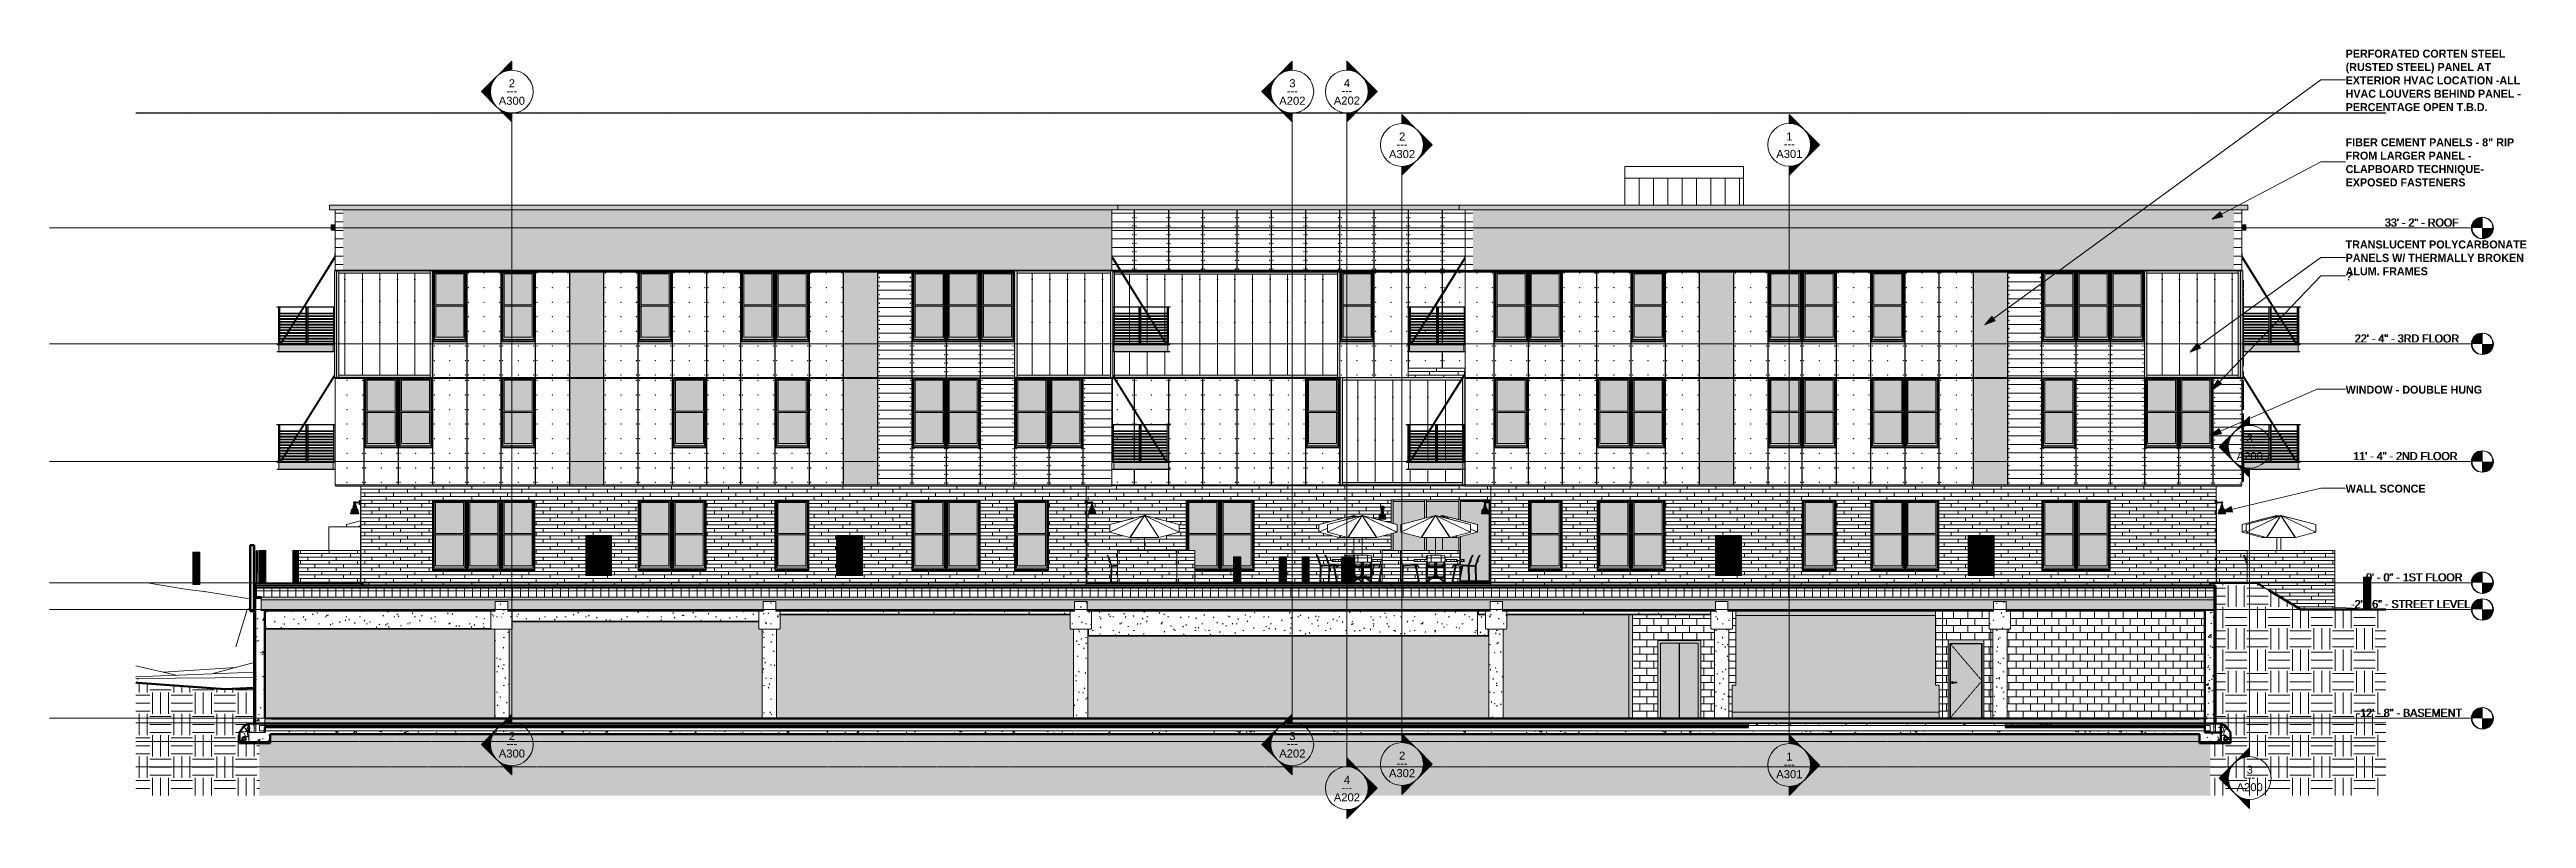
# Model space of a CAD drawing. Header units: inches. Extents: x -4178 to 1394, y -264 to 627.
# Drawn here: x -1384 to 1394, y -264 to 598 of the extents above; entities that cross this region are included whole.
import ezdxf

# ---------------------------------------------------------------- set-up
doc = ezdxf.new("R2010")
doc.units = ezdxf.units.IN
doc.header["$MEASUREMENT"] = 0
for name, pattern in [('Aligning Line 1_8_', [0.25, 0.125, -0.125]), ('Dash 1_16_', [0.125, 0.0625, -0.0625]), ('Grid Line 1_2_', [0.875, 0.5, -0.125, 0.125, -0.125])]:
    doc.linetypes.add(name, pattern=pattern)
for name, color, linetype, lineweight in [('0-2', 7, 'Continuous', 9), ('0-3', 165, 'Continuous', 5), ('0-4', 50, 'Continuous', 5), ('A-CLNG-1', 13, 'Continuous', 5), ('A-CLNG-2', 13, 'Continuous', 9), ('A-DOOR-1', 254, 'Continuous', 9), ('A-DOOR-2', 7, 'Dash 1_16_', 9), ('A-DOOR-3', 7, 'Continuous', 9), ('A-DOOR-4', 31, 'Continuous', 9), ('A-DOOR-FRAM', 31, 'Continuous', 9), ('A-DOOR-FRAM-1', 254, 'Continuous', 9), ('A-DOOR-FRAM-2', 7, 'Continuous', 9), ('A-DOOR-FRAM-3', 31, 'Continuous', 20), ('A-FLOR', 192, 'Continuous', 13), ('A-FLOR-1', 192, 'Continuous', 5), ('A-FLOR-2', 192, 'Continuous', 9), ('A-FLOR-3', 9, 'Continuous', 5), ('A-FLOR-4', 7, 'Continuous', 9), ('A-FLOR-5', 192, 'Continuous', 50), ('A-FLOR-HRAL', 11, 'Continuous', 9), ('A-FLOR-LEVL', 51, 'Continuous', 9), ('A-FLOR-LEVL-1', 51, 'Grid Line 1_2_', 9), ('A-FLOR-LEVL-2', 147, 'Continuous', 9), ('A-FLOR-MCUT', 51, 'Continuous', 13), ('A-FLOR-PATT-1', 8, 'Continuous', 9), ('A-GENM', 5, 'Continuous', 9), ('A-GENM-1', 5, 'Continuous', 5), ('A-GLAZ-1', 151, 'Continuous', 9), ('A-GLAZ-2', 151, 'Continuous', 20), ('A-GLAZ-CURT', 52, 'Continuous', 9), ('A-GLAZ-CWMG', 51, 'Continuous', 9), ('A-ROOF-1', 132, 'Continuous', 9), ('A-WALL', 113, 'Continuous', 13), ('A-WALL-1', 7, 'Continuous', 9), ('A-WALL-2', 113, 'Continuous', 5), ('A-WALL-3', 113, 'Continuous', 9), ('A-WALL-4', 9, 'Continuous', 5), ('A-WALL-5', 113, 'Continuous', 50), ('A-WALL-PATT-1', 8, 'Continuous', 9), ('A-WALL-PATT-2', 111, 'Continuous', 9), ('C-BLDG-PADS-1', 50, 'Continuous', 13), ('C-TOPO', 7, 'Continuous', 9), ('C-TOPO-1', 250, 'Continuous', 50), ('E-ELEC-EQPM', 71, 'Continuous', 9), ('E-LITE-EQPM', 33, 'Continuous', 9), ('G-ANNO-SYMB', 111, 'Aligning Line 1_8_', 9), ('G-ANNO-SYMB-1', 147, 'Aligning Line 1_8_', 9), ('G-ANNO-SYMB-2', 111, 'Continuous', 9), ('G-ANNO-TEXT', 231, 'Continuous', 9), ('G-IMPT', 8, 'Continuous', 9), ('I-FURN', 30, 'Continuous', 9), ('M-EQPM', 50, 'Continuous', 9), ('Q-SPCQ-1', 8, 'Continuous', 9), ('Q-SPCQ-2', 37, 'Continuous', 9), ('Q-SPCQ-3', 15, 'Continuous', 9), ('Q-SPCQ-4', 7, 'Continuous', 9), ('S-BEAM', 12, 'Continuous', 9), ('S-COLS', 52, 'Continuous', 9), ('S-FNDN-1', 32, 'Continuous', 5), ('S-FNDN-2', 32, 'Continuous', 9), ('S-FNDN-3', 32, 'Continuous', 50)]:
    doc.layers.add(name, color=color, linetype=linetype, lineweight=lineweight)
doc.styles.add('Arial', font='arial.ttf', dxfattribs={"height": 9})
doc.styles.add('Century Gothic', font='ufonts.com_century-gothic.ttf', dxfattribs={"height": 9})
doc.styles.add('Century Gothic_B', font='GOTHICB.TTF', dxfattribs={"height": 9})
pattern_1 = [(0, (0, 0), (24, 24), [24, -24]), (0, (0, 9), (24, 24), [24, -24]), (0, (0, 18), (24, 24), [24, -24]), (90, (3, 21), (-24, 24), [24, -24]), (90, (12, 21), (-24, 24), [24, -24]), (90, (21, 21), (-24, 24), [24, -24])]
pattern_2 = [(0, (12077.189, -152), (0, 8), []), (90, (12077.189, -152), (-8, 8), [8, -8])]
pattern_3 = [(0, (11546.989, 0), (0, 8), []), (90, (11546.989, 0), (-8, 8), [8, -8])]
pattern_4 = [(0, (0, 0), (30.72, 7.68), [1.267, -21.773, 1.267, -21.773, -122.88]), (0, (0, 0), (30.72, 7.68), [-46.08, 1.267, -44.813, 1.267, -21.773, -53.76]), (0, (0, 0), (30.72, 7.68), [-115.2, 1.267, -14.093, 1.267, -37.133]), (120, (11.52, 3.84), (-22.011075, 22.7643004), [1.267, -21.773, 1.267, -21.773, -122.88]), (120, (11.52, 3.84), (-22.011075, 22.7643004), [-46.08, 1.267, -44.813, 1.267, -21.773, -53.76]), (120, (11.52, 3.84), (-22.011075, 22.7643004), [-115.2, 1.267, -14.093, 1.267, -37.133]), (240, (15.36, 19.2), (-8.708925, -30.4443004), [1.267, -21.773, 1.267, -21.773, -122.88]), (240, (15.36, 19.2), (-8.708925, -30.4443004), [-46.08, 1.267, -44.813, 1.267, -21.773, -53.76]), (240, (15.36, 19.2), (-8.708925, -30.4443004), [-115.2, 1.267, -14.093, 1.267, -37.133])]
pattern_5 = [(0, (1081.915, 140.604), (-38.4, 76.8), [0.392, -38.007]), (0, (1081.915, 140.996), (-38.4, 76.8), [0.392, -38.007]), (0, (1081.915, 150.204), (-38.4, 76.8), [0.392, -38.007]), (0, (1081.915, 150.596), (-38.4, 76.8), [0.392, -38.007]), (0, (1081.915, 159.804), (-38.4, 76.8), [0.392, -38.007]), (0, (1081.915, 160.196), (-38.4, 76.8), [0.392, -38.007]), (0, (1081.915, 169.404), (-38.4, 76.8), [0.392, -38.007]), (0, (1081.915, 169.796), (-38.4, 76.8), [0.392, -38.007]), (0, (1081.915, 179.004), (-38.4, 76.8), [0.392, -38.007]), (0, (1081.915, 179.396), (-38.4, 76.8), [0.392, -38.007]), (0, (1081.915, 188.604), (-38.4, 76.8), [0.392, -38.007]), (0, (1081.915, 188.996), (-38.4, 76.8), [0.392, -38.007]), (0, (1081.915, 198.204), (-38.4, 76.8), [0.392, -38.007]), (0, (1081.915, 198.596), (-38.4, 76.8), [0.392, -38.007]), (0, (1081.915, 207.804), (-38.4, 76.8), [0.392, -38.007]), (0, (1081.915, 208.196), (-38.4, 76.8), [0.392, -38.007]), (0, (1116.815, 140.604), (-38.4, 76.8), [0.392, -38.007]), (0, (1116.815, 140.996), (-38.4, 76.8), [0.392, -38.007]), (0, (1116.815, 150.204), (-38.4, 76.8), [0.392, -38.007]), (0, (1116.815, 150.596), (-38.4, 76.8), [0.392, -38.007]), (0, (1116.815, 159.804), (-38.4, 76.8), [0.392, -38.007]), (0, (1116.815, 160.196), (-38.4, 76.8), [0.392, -38.007]), (0, (1116.815, 169.404), (-38.4, 76.8), [0.392, -38.007]), (0, (1116.815, 169.796), (-38.4, 76.8), [0.392, -38.007]), (0, (1116.815, 179.004), (-38.4, 76.8), [0.392, -38.007]), (0, (1116.815, 179.396), (-38.4, 76.8), [0.392, -38.007]), (0, (1116.815, 188.604), (-38.4, 76.8), [0.392, -38.007]), (0, (1116.815, 188.996), (-38.4, 76.8), [0.392, -38.007]), (0, (1116.815, 198.204), (-38.4, 76.8), [0.392, -38.007]), (0, (1116.815, 198.596), (-38.4, 76.8), [0.392, -38.007]), (0, (1116.815, 207.804), (-38.4, 76.8), [0.392, -38.007]), (0, (1116.815, 208.196), (-38.4, 76.8), [0.392, -38.007]), (90, (1080.174, 136), (-38.4, 2e-15), [76.8, 0, 0, 0]), (90, (1080.55, 136), (-38.4, 2e-15), [76.8, 0, 0, 0]), (90, (1081.915, 140.604), (-38.4, 2e-15), [0.392, -76.407]), (90, (1081.915, 150.204), (-38.4, 2e-15), [0.392, -76.407]), (90, (1081.915, 159.804), (-38.4, 2e-15), [0.392, -76.407]), (90, (1081.915, 169.404), (-38.4, 2e-15), [0.392, -76.407]), (90, (1081.915, 179.004), (-38.4, 2e-15), [0.392, -76.407]), (90, (1081.915, 188.604), (-38.4, 2e-15), [0.392, -76.407]), (90, (1081.915, 198.204), (-38.4, 2e-15), [0.392, -76.407]), (90, (1081.915, 207.804), (-38.4, 2e-15), [0.392, -76.407]), (90, (1082.308, 140.604), (-38.4, 2e-15), [0.392, -76.407]), (90, (1082.308, 150.204), (-38.4, 2e-15), [0.392, -76.407]), (90, (1082.308, 159.804), (-38.4, 2e-15), [0.392, -76.407]), (90, (1082.308, 169.404), (-38.4, 2e-15), [0.392, -76.407]), (90, (1082.308, 179.004), (-38.4, 2e-15), [0.392, -76.407]), (90, (1082.308, 188.604), (-38.4, 2e-15), [0.392, -76.407]), (90, (1082.308, 198.204), (-38.4, 2e-15), [0.392, -76.407]), (90, (1082.308, 207.804), (-38.4, 2e-15), [0.392, -76.407]), (90, (1116.815, 140.604), (-38.4, 2e-15), [0.392, -76.407]), (90, (1116.815, 150.204), (-38.4, 2e-15), [0.392, -76.407]), (90, (1116.815, 159.804), (-38.4, 2e-15), [0.392, -76.407]), (90, (1116.815, 169.404), (-38.4, 2e-15), [0.392, -76.407]), (90, (1116.815, 179.004), (-38.4, 2e-15), [0.392, -76.407]), (90, (1116.815, 188.604), (-38.4, 2e-15), [0.392, -76.407]), (90, (1116.815, 198.204), (-38.4, 2e-15), [0.392, -76.407]), (90, (1116.815, 207.804), (-38.4, 2e-15), [0.392, -76.407]), (90, (1117.208, 140.604), (-38.4, 2e-15), [0.392, -76.407]), (90, (1117.208, 150.204), (-38.4, 2e-15), [0.392, -76.407]), (90, (1117.208, 159.804), (-38.4, 2e-15), [0.392, -76.407]), (90, (1117.208, 169.404), (-38.4, 2e-15), [0.392, -76.407]), (90, (1117.208, 179.004), (-38.4, 2e-15), [0.392, -76.407]), (90, (1117.208, 188.604), (-38.4, 2e-15), [0.392, -76.407]), (90, (1117.208, 198.204), (-38.4, 2e-15), [0.392, -76.407]), (90, (1117.208, 207.804), (-38.4, 2e-15), [0.392, -76.407]), (180, (1118.57, 136), (-38.4, 76.8), [38.025, -0.375]), (180, (1118.57, 145.6), (-38.4, 76.8), [38.025, -0.375]), (180, (1118.57, 155.2), (-38.4, 76.8), [38.025, -0.375]), (180, (1118.57, 164.8), (-38.4, 76.8), [38.025, -0.375]), (180, (1118.57, 174.4), (-38.4, 76.8), [38.025, -0.375]), (180, (1118.57, 184), (-38.4, 76.8), [38.025, -0.375]), (180, (1118.57, 193.6), (-38.4, 76.8), [38.025, -0.375]), (180, (1118.57, 203.2), (-38.4, 76.8), [38.025, -0.375])]
pattern_6 = [(0, (1081.91, 112.3), (-38.4, 120.375), [0.392, -38.007]), (0, (1081.91, 112.7), (-38.4, 120.375), [0.392, -38.007]), (0, (1081.91, 128.66), (-38.4, 120.375), [0.392, -38.007]), (0, (1081.91, 129.05), (-38.4, 120.375), [0.392, -38.007]), (0, (1081.91, 145.02), (-38.4, 120.375), [0.392, -38.007]), (0, (1081.91, 145.41), (-38.4, 120.375), [0.392, -38.007]), (0, (1081.91, 161.38), (-38.4, 120.375), [0.392, -38.007]), (0, (1081.91, 161.77), (-38.4, 120.375), [0.392, -38.007]), (0, (1081.91, 177.73), (-38.4, 120.375), [0.392, -38.007]), (0, (1081.91, 178.12), (-38.4, 120.375), [0.392, -38.007]), (0, (1081.91, 194.09), (-38.4, 120.375), [0.392, -38.007]), (0, (1081.91, 194.48), (-38.4, 120.375), [0.392, -38.007]), (0, (1081.91, 210.45), (-38.4, 120.375), [0.392, -38.007]), (0, (1081.91, 210.84), (-38.4, 120.375), [0.392, -38.007]), (0, (1081.91, 226.8), (-38.4, 120.375), [0.392, -38.007]), (0, (1081.91, 227.2), (-38.4, 120.375), [0.392, -38.007]), (0, (1099.36, 112.3), (-38.4, 120.375), [0.392, -38.007]), (0, (1099.36, 112.7), (-38.4, 120.375), [0.392, -38.007]), (0, (1099.36, 128.66), (-38.4, 120.375), [0.392, -38.007]), (0, (1099.36, 129.05), (-38.4, 120.375), [0.392, -38.007]), (0, (1099.36, 145.02), (-38.4, 120.375), [0.392, -38.007]), (0, (1099.36, 145.41), (-38.4, 120.375), [0.392, -38.007]), (0, (1099.36, 161.38), (-38.4, 120.375), [0.392, -38.007]), (0, (1099.36, 161.77), (-38.4, 120.375), [0.392, -38.007]), (0, (1099.36, 177.73), (-38.4, 120.375), [0.392, -38.007]), (0, (1099.36, 178.12), (-38.4, 120.375), [0.392, -38.007]), (0, (1099.36, 194.09), (-38.4, 120.375), [0.392, -38.007]), (0, (1099.36, 194.48), (-38.4, 120.375), [0.392, -38.007]), (0, (1099.36, 210.45), (-38.4, 120.375), [0.392, -38.007]), (0, (1099.36, 210.84), (-38.4, 120.375), [0.392, -38.007]), (0, (1099.36, 226.8), (-38.4, 120.375), [0.392, -38.007]), (0, (1099.36, 227.2), (-38.4, 120.375), [0.392, -38.007]), (0, (1116.81, 112.3), (-38.4, 120.375), [0.392, -38.007]), (0, (1116.81, 112.7), (-38.4, 120.375), [0.392, -38.007]), (0, (1116.81, 128.66), (-38.4, 120.375), [0.392, -38.007]), (0, (1116.81, 129.05), (-38.4, 120.375), [0.392, -38.007]), (0, (1116.81, 145.02), (-38.4, 120.375), [0.392, -38.007]), (0, (1116.81, 145.41), (-38.4, 120.375), [0.392, -38.007]), (0, (1116.81, 161.38), (-38.4, 120.375), [0.392, -38.007]), (0, (1116.81, 161.77), (-38.4, 120.375), [0.392, -38.007]), (0, (1116.81, 177.73), (-38.4, 120.375), [0.392, -38.007]), (0, (1116.81, 178.12), (-38.4, 120.375), [0.392, -38.007]), (0, (1116.81, 194.09), (-38.4, 120.375), [0.392, -38.007]), (0, (1116.81, 194.48), (-38.4, 120.375), [0.392, -38.007]), (0, (1116.81, 210.45), (-38.4, 120.375), [0.392, -38.007]), (0, (1116.81, 210.84), (-38.4, 120.375), [0.392, -38.007]), (0, (1116.81, 226.8), (-38.4, 120.375), [0.392, -38.007]), (0, (1116.81, 227.2), (-38.4, 120.375), [0.392, -38.007]), (90, (1080.174, 109.75), (-38.4, 2e-15), [120, -0.375]), (90, (1080.55, 109.75), (-38.4, 2e-15), [120, -0.375]), (90, (1081.915, 112.304), (-38.4, 2e-15), [0.392, -119.982]), (90, (1081.915, 128.66), (-38.4, 2e-15), [0.392, -119.982]), (90, (1081.915, 145.018), (-38.4, 2e-15), [0.392, -119.982]), (90, (1081.915, 161.375), (-38.4, 2e-15), [0.392, -119.982]), (90, (1081.915, 177.732), (-38.4, 2e-15), [0.392, -119.982]), (90, (1081.915, 194.09), (-38.4, 2e-15), [0.392, -119.982]), (90, (1081.915, 210.447), (-38.4, 2e-15), [0.392, -119.982]), (90, (1081.915, 226.804), (-38.4, 2e-15), [0.392, -119.982]), (90, (1082.308, 112.304), (-38.4, 2e-15), [0.392, -119.982]), (90, (1082.308, 128.66), (-38.4, 2e-15), [0.392, -119.982]), (90, (1082.308, 145.018), (-38.4, 2e-15), [0.392, -119.982]), (90, (1082.308, 161.375), (-38.4, 2e-15), [0.392, -119.982]), (90, (1082.308, 177.732), (-38.4, 2e-15), [0.392, -119.982]), (90, (1082.308, 194.09), (-38.4, 2e-15), [0.392, -119.982]), (90, (1082.308, 210.447), (-38.4, 2e-15), [0.392, -119.982]), (90, (1082.308, 226.804), (-38.4, 2e-15), [0.392, -119.982]), (90, (1099.365, 112.304), (-38.4, 2e-15), [0.392, -119.982]), (90, (1099.365, 128.66), (-38.4, 2e-15), [0.392, -119.982]), (90, (1099.365, 145.018), (-38.4, 2e-15), [0.392, -119.982]), (90, (1099.365, 161.375), (-38.4, 2e-15), [0.392, -119.982]), (90, (1099.365, 177.732), (-38.4, 2e-15), [0.392, -119.982]), (90, (1099.365, 194.09), (-38.4, 2e-15), [0.392, -119.982]), (90, (1099.365, 210.447), (-38.4, 2e-15), [0.392, -119.982]), (90, (1099.365, 226.804), (-38.4, 2e-15), [0.392, -119.982]), (90, (1099.758, 112.304), (-38.4, 2e-15), [0.392, -119.982]), (90, (1099.758, 128.66), (-38.4, 2e-15), [0.392, -119.982]), (90, (1099.758, 145.018), (-38.4, 2e-15), [0.392, -119.982]), (90, (1099.758, 161.375), (-38.4, 2e-15), [0.392, -119.982]), (90, (1099.758, 177.732), (-38.4, 2e-15), [0.392, -119.982]), (90, (1099.758, 194.09), (-38.4, 2e-15), [0.392, -119.982]), (90, (1099.758, 210.447), (-38.4, 2e-15), [0.392, -119.982]), (90, (1099.758, 226.804), (-38.4, 2e-15), [0.392, -119.982]), (90, (1116.815, 112.304), (-38.4, 2e-15), [0.392, -119.982]), (90, (1116.815, 128.66), (-38.4, 2e-15), [0.392, -119.982]), (90, (1116.815, 145.018), (-38.4, 2e-15), [0.392, -119.982]), (90, (1116.815, 161.375), (-38.4, 2e-15), [0.392, -119.982]), (90, (1116.815, 177.732), (-38.4, 2e-15), [0.392, -119.982]), (90, (1116.815, 194.09), (-38.4, 2e-15), [0.392, -119.982]), (90, (1116.815, 210.447), (-38.4, 2e-15), [0.392, -119.982]), (90, (1116.815, 226.804), (-38.4, 2e-15), [0.392, -119.982]), (90, (1117.208, 112.304), (-38.4, 2e-15), [0.392, -119.982]), (90, (1117.208, 128.66), (-38.4, 2e-15), [0.392, -119.982]), (90, (1117.208, 145.018), (-38.4, 2e-15), [0.392, -119.982]), (90, (1117.208, 161.375), (-38.4, 2e-15), [0.392, -119.982]), (90, (1117.208, 177.732), (-38.4, 2e-15), [0.392, -119.982]), (90, (1117.208, 194.09), (-38.4, 2e-15), [0.392, -119.982]), (90, (1117.208, 210.447), (-38.4, 2e-15), [0.392, -119.982]), (90, (1117.208, 226.804), (-38.4, 2e-15), [0.392, -119.982]), (180, (1118.57, 109.38), (-38.4, 120.375), [38.025, -0.375]), (180, (1118.57, 109.75), (-38.4, 120.375), [38.025, -0.375])]
pattern_7 = [(0, (-185.29, 112.3), (-38.4, 120.375), [0.392, -38.007]), (0, (-185.29, 112.7), (-38.4, 120.375), [0.392, -38.007]), (0, (-185.29, 128.66), (-38.4, 120.375), [0.392, -38.007]), (0, (-185.29, 129.05), (-38.4, 120.375), [0.392, -38.007]), (0, (-185.29, 145.02), (-38.4, 120.375), [0.392, -38.007]), (0, (-185.29, 145.41), (-38.4, 120.375), [0.392, -38.007]), (0, (-185.29, 161.38), (-38.4, 120.375), [0.392, -38.007]), (0, (-185.29, 161.77), (-38.4, 120.375), [0.392, -38.007]), (0, (-185.29, 177.73), (-38.4, 120.375), [0.392, -38.007]), (0, (-185.29, 178.12), (-38.4, 120.375), [0.392, -38.007]), (0, (-185.29, 194.09), (-38.4, 120.375), [0.392, -38.007]), (0, (-185.29, 194.48), (-38.4, 120.375), [0.392, -38.007]), (0, (-185.29, 210.45), (-38.4, 120.375), [0.392, -38.007]), (0, (-185.29, 210.84), (-38.4, 120.375), [0.392, -38.007]), (0, (-185.29, 226.8), (-38.4, 120.375), [0.392, -38.007]), (0, (-185.29, 227.2), (-38.4, 120.375), [0.392, -38.007]), (0, (-167.84, 112.3), (-38.4, 120.375), [0.392, -38.007]), (0, (-167.84, 112.7), (-38.4, 120.375), [0.392, -38.007]), (0, (-167.84, 128.66), (-38.4, 120.375), [0.392, -38.007]), (0, (-167.84, 129.05), (-38.4, 120.375), [0.392, -38.007]), (0, (-167.84, 145.02), (-38.4, 120.375), [0.392, -38.007]), (0, (-167.84, 145.41), (-38.4, 120.375), [0.392, -38.007]), (0, (-167.84, 161.38), (-38.4, 120.375), [0.392, -38.007]), (0, (-167.84, 161.77), (-38.4, 120.375), [0.392, -38.007]), (0, (-167.84, 177.73), (-38.4, 120.375), [0.392, -38.007]), (0, (-167.84, 178.12), (-38.4, 120.375), [0.392, -38.007]), (0, (-167.84, 194.09), (-38.4, 120.375), [0.392, -38.007]), (0, (-167.84, 194.48), (-38.4, 120.375), [0.392, -38.007]), (0, (-167.84, 210.45), (-38.4, 120.375), [0.392, -38.007]), (0, (-167.84, 210.84), (-38.4, 120.375), [0.392, -38.007]), (0, (-167.84, 226.8), (-38.4, 120.375), [0.392, -38.007]), (0, (-167.84, 227.2), (-38.4, 120.375), [0.392, -38.007]), (0, (-150.39, 112.3), (-38.4, 120.375), [0.392, -38.007]), (0, (-150.39, 112.7), (-38.4, 120.375), [0.392, -38.007]), (0, (-150.39, 128.66), (-38.4, 120.375), [0.392, -38.007]), (0, (-150.39, 129.05), (-38.4, 120.375), [0.392, -38.007]), (0, (-150.39, 145.02), (-38.4, 120.375), [0.392, -38.007]), (0, (-150.39, 145.41), (-38.4, 120.375), [0.392, -38.007]), (0, (-150.39, 161.38), (-38.4, 120.375), [0.392, -38.007]), (0, (-150.39, 161.77), (-38.4, 120.375), [0.392, -38.007]), (0, (-150.39, 177.73), (-38.4, 120.375), [0.392, -38.007]), (0, (-150.39, 178.12), (-38.4, 120.375), [0.392, -38.007]), (0, (-150.39, 194.09), (-38.4, 120.375), [0.392, -38.007]), (0, (-150.39, 194.48), (-38.4, 120.375), [0.392, -38.007]), (0, (-150.39, 210.45), (-38.4, 120.375), [0.392, -38.007]), (0, (-150.39, 210.84), (-38.4, 120.375), [0.392, -38.007]), (0, (-150.39, 226.8), (-38.4, 120.375), [0.392, -38.007]), (0, (-150.39, 227.2), (-38.4, 120.375), [0.392, -38.007]), (90, (-187.026, 109.75), (-38.4, 2e-15), [120, -0.375]), (90, (-186.65, 109.75), (-38.4, 2e-15), [120, -0.375]), (90, (-185.285, 112.304), (-38.4, 2e-15), [0.392, -119.982]), (90, (-185.285, 128.66), (-38.4, 2e-15), [0.392, -119.982]), (90, (-185.285, 145.018), (-38.4, 2e-15), [0.392, -119.982]), (90, (-185.285, 161.375), (-38.4, 2e-15), [0.392, -119.982]), (90, (-185.285, 177.732), (-38.4, 2e-15), [0.392, -119.982]), (90, (-185.285, 194.09), (-38.4, 2e-15), [0.392, -119.982]), (90, (-185.285, 210.447), (-38.4, 2e-15), [0.392, -119.982]), (90, (-185.285, 226.804), (-38.4, 2e-15), [0.392, -119.982]), (90, (-184.892, 112.304), (-38.4, 2e-15), [0.392, -119.982]), (90, (-184.892, 128.66), (-38.4, 2e-15), [0.392, -119.982]), (90, (-184.892, 145.018), (-38.4, 2e-15), [0.392, -119.982]), (90, (-184.892, 161.375), (-38.4, 2e-15), [0.392, -119.982]), (90, (-184.892, 177.732), (-38.4, 2e-15), [0.392, -119.982]), (90, (-184.892, 194.09), (-38.4, 2e-15), [0.392, -119.982]), (90, (-184.892, 210.447), (-38.4, 2e-15), [0.392, -119.982]), (90, (-184.892, 226.804), (-38.4, 2e-15), [0.392, -119.982]), (90, (-167.835, 112.304), (-38.4, 2e-15), [0.392, -119.982]), (90, (-167.835, 128.66), (-38.4, 2e-15), [0.392, -119.982]), (90, (-167.835, 145.018), (-38.4, 2e-15), [0.392, -119.982]), (90, (-167.835, 161.375), (-38.4, 2e-15), [0.392, -119.982]), (90, (-167.835, 177.732), (-38.4, 2e-15), [0.392, -119.982]), (90, (-167.835, 194.09), (-38.4, 2e-15), [0.392, -119.982]), (90, (-167.835, 210.447), (-38.4, 2e-15), [0.392, -119.982]), (90, (-167.835, 226.804), (-38.4, 2e-15), [0.392, -119.982]), (90, (-167.442, 112.304), (-38.4, 2e-15), [0.392, -119.982]), (90, (-167.442, 128.66), (-38.4, 2e-15), [0.392, -119.982]), (90, (-167.442, 145.018), (-38.4, 2e-15), [0.392, -119.982]), (90, (-167.442, 161.375), (-38.4, 2e-15), [0.392, -119.982]), (90, (-167.442, 177.732), (-38.4, 2e-15), [0.392, -119.982]), (90, (-167.442, 194.09), (-38.4, 2e-15), [0.392, -119.982]), (90, (-167.442, 210.447), (-38.4, 2e-15), [0.392, -119.982]), (90, (-167.442, 226.804), (-38.4, 2e-15), [0.392, -119.982]), (90, (-150.385, 112.304), (-38.4, 2e-15), [0.392, -119.982]), (90, (-150.385, 128.66), (-38.4, 2e-15), [0.392, -119.982]), (90, (-150.385, 145.018), (-38.4, 2e-15), [0.392, -119.982]), (90, (-150.385, 161.375), (-38.4, 2e-15), [0.392, -119.982]), (90, (-150.385, 177.732), (-38.4, 2e-15), [0.392, -119.982]), (90, (-150.385, 194.09), (-38.4, 2e-15), [0.392, -119.982]), (90, (-150.385, 210.447), (-38.4, 2e-15), [0.392, -119.982]), (90, (-150.385, 226.804), (-38.4, 2e-15), [0.392, -119.982]), (90, (-149.992, 112.304), (-38.4, 2e-15), [0.392, -119.982]), (90, (-149.992, 128.66), (-38.4, 2e-15), [0.392, -119.982]), (90, (-149.992, 145.018), (-38.4, 2e-15), [0.392, -119.982]), (90, (-149.992, 161.375), (-38.4, 2e-15), [0.392, -119.982]), (90, (-149.992, 177.732), (-38.4, 2e-15), [0.392, -119.982]), (90, (-149.992, 194.09), (-38.4, 2e-15), [0.392, -119.982]), (90, (-149.992, 210.447), (-38.4, 2e-15), [0.392, -119.982]), (90, (-149.992, 226.804), (-38.4, 2e-15), [0.392, -119.982]), (180, (-148.63, 109.38), (-38.4, 120.375), [38.025, -0.375]), (180, (-148.63, 109.75), (-38.4, 120.375), [38.025, -0.375])]
pattern_8 = [(0, (-185.285, 140.604), (-38.4, 76.8), [0.392, -38.007]), (0, (-185.285, 140.996), (-38.4, 76.8), [0.392, -38.007]), (0, (-185.285, 150.204), (-38.4, 76.8), [0.392, -38.007]), (0, (-185.285, 150.596), (-38.4, 76.8), [0.392, -38.007]), (0, (-185.285, 159.804), (-38.4, 76.8), [0.392, -38.007]), (0, (-185.285, 160.196), (-38.4, 76.8), [0.392, -38.007]), (0, (-185.285, 169.404), (-38.4, 76.8), [0.392, -38.007]), (0, (-185.285, 169.796), (-38.4, 76.8), [0.392, -38.007]), (0, (-185.285, 179.004), (-38.4, 76.8), [0.392, -38.007]), (0, (-185.285, 179.396), (-38.4, 76.8), [0.392, -38.007]), (0, (-185.285, 188.604), (-38.4, 76.8), [0.392, -38.007]), (0, (-185.285, 188.996), (-38.4, 76.8), [0.392, -38.007]), (0, (-185.285, 198.204), (-38.4, 76.8), [0.392, -38.007]), (0, (-185.285, 198.596), (-38.4, 76.8), [0.392, -38.007]), (0, (-185.285, 207.804), (-38.4, 76.8), [0.392, -38.007]), (0, (-185.285, 208.196), (-38.4, 76.8), [0.392, -38.007]), (0, (-150.385, 140.604), (-38.4, 76.8), [0.392, -38.007]), (0, (-150.385, 140.996), (-38.4, 76.8), [0.392, -38.007]), (0, (-150.385, 150.204), (-38.4, 76.8), [0.392, -38.007]), (0, (-150.385, 150.596), (-38.4, 76.8), [0.392, -38.007]), (0, (-150.385, 159.804), (-38.4, 76.8), [0.392, -38.007]), (0, (-150.385, 160.196), (-38.4, 76.8), [0.392, -38.007]), (0, (-150.385, 169.404), (-38.4, 76.8), [0.392, -38.007]), (0, (-150.385, 169.796), (-38.4, 76.8), [0.392, -38.007]), (0, (-150.385, 179.004), (-38.4, 76.8), [0.392, -38.007]), (0, (-150.385, 179.396), (-38.4, 76.8), [0.392, -38.007]), (0, (-150.385, 188.604), (-38.4, 76.8), [0.392, -38.007]), (0, (-150.385, 188.996), (-38.4, 76.8), [0.392, -38.007]), (0, (-150.385, 198.204), (-38.4, 76.8), [0.392, -38.007]), (0, (-150.385, 198.596), (-38.4, 76.8), [0.392, -38.007]), (0, (-150.385, 207.804), (-38.4, 76.8), [0.392, -38.007]), (0, (-150.385, 208.196), (-38.4, 76.8), [0.392, -38.007]), (90, (-187.026, 136), (-38.4, 2e-15), [76.8, 0, 0, 0]), (90, (-186.65, 136), (-38.4, 2e-15), [76.8, 0, 0, 0]), (90, (-185.285, 140.604), (-38.4, 2e-15), [0.392, -76.407]), (90, (-185.285, 150.204), (-38.4, 2e-15), [0.392, -76.407]), (90, (-185.285, 159.804), (-38.4, 2e-15), [0.392, -76.407]), (90, (-185.285, 169.404), (-38.4, 2e-15), [0.392, -76.407]), (90, (-185.285, 179.004), (-38.4, 2e-15), [0.392, -76.407]), (90, (-185.285, 188.604), (-38.4, 2e-15), [0.392, -76.407]), (90, (-185.285, 198.204), (-38.4, 2e-15), [0.392, -76.407]), (90, (-185.285, 207.804), (-38.4, 2e-15), [0.392, -76.407]), (90, (-184.892, 140.604), (-38.4, 2e-15), [0.392, -76.407]), (90, (-184.892, 150.204), (-38.4, 2e-15), [0.392, -76.407]), (90, (-184.892, 159.804), (-38.4, 2e-15), [0.392, -76.407]), (90, (-184.892, 169.404), (-38.4, 2e-15), [0.392, -76.407]), (90, (-184.892, 179.004), (-38.4, 2e-15), [0.392, -76.407]), (90, (-184.892, 188.604), (-38.4, 2e-15), [0.392, -76.407]), (90, (-184.892, 198.204), (-38.4, 2e-15), [0.392, -76.407]), (90, (-184.892, 207.804), (-38.4, 2e-15), [0.392, -76.407]), (90, (-150.385, 140.604), (-38.4, 2e-15), [0.392, -76.407]), (90, (-150.385, 150.204), (-38.4, 2e-15), [0.392, -76.407]), (90, (-150.385, 159.804), (-38.4, 2e-15), [0.392, -76.407]), (90, (-150.385, 169.404), (-38.4, 2e-15), [0.392, -76.407]), (90, (-150.385, 179.004), (-38.4, 2e-15), [0.392, -76.407]), (90, (-150.385, 188.604), (-38.4, 2e-15), [0.392, -76.407]), (90, (-150.385, 198.204), (-38.4, 2e-15), [0.392, -76.407]), (90, (-150.385, 207.804), (-38.4, 2e-15), [0.392, -76.407]), (90, (-149.992, 140.604), (-38.4, 2e-15), [0.392, -76.407]), (90, (-149.992, 150.204), (-38.4, 2e-15), [0.392, -76.407]), (90, (-149.992, 159.804), (-38.4, 2e-15), [0.392, -76.407]), (90, (-149.992, 169.404), (-38.4, 2e-15), [0.392, -76.407]), (90, (-149.992, 179.004), (-38.4, 2e-15), [0.392, -76.407]), (90, (-149.992, 188.604), (-38.4, 2e-15), [0.392, -76.407]), (90, (-149.992, 198.204), (-38.4, 2e-15), [0.392, -76.407]), (90, (-149.992, 207.804), (-38.4, 2e-15), [0.392, -76.407]), (180, (-148.63, 136), (-38.4, 76.8), [38.025, -0.375]), (180, (-148.63, 145.6), (-38.4, 76.8), [38.025, -0.375]), (180, (-148.63, 155.2), (-38.4, 76.8), [38.025, -0.375]), (180, (-148.63, 164.8), (-38.4, 76.8), [38.025, -0.375]), (180, (-148.63, 174.4), (-38.4, 76.8), [38.025, -0.375]), (180, (-148.63, 184), (-38.4, 76.8), [38.025, -0.375]), (180, (-148.63, 193.6), (-38.4, 76.8), [38.025, -0.375]), (180, (-148.63, 203.2), (-38.4, 76.8), [38.025, -0.375])]
pattern_9 = [(0, (-11044.228, 0), (0, 9), []), (90, (-11044.228, 0), (-9, 6e-16), [])]
pattern_10 = [(0, (1176.3606, 0.8), (0, 4), []), (90, (1176.3606, 0.8), (-8, 8), [4, -28]), (90, (1192.3606, 4.8), (-8, 8), [4, -28])]
pattern_11 = [(0, (-1030.8264, 0.8), (0, 4), []), (90, (-1030.8264, 0.8), (-8, 8), [4, -28]), (90, (-1014.8264, 4.8), (-8, 8), [4, -28])]
pattern_12 = [(0, (236.3736, 0.8), (0, 4), []), (90, (236.3736, 0.8), (-8, 8), [4, -28]), (90, (252.3736, 4.8), (-8, 8), [4, -28])]
pattern_13 = [(212.005, (-3.225, 8.062), (-161.2402825, -107.4918226), [5.07, -501.974]), (213.69, (0, 10.212), (-53.746352, -53.74678), [3.876, -189.91]), (198.435, (1.612, 10.749), (-107.493043, -53.746483), [1.7, -168.262]), (180, (3.76, 10.75), (-7e-15, -53.747), [2.15, -51.597]), (161.565, (5.375, 10.212), (-53.74607, 4.8e-05), [1.7, -168.262]), (333.435, (5.912, 48.91), (53.74613, 5e-05), [2.404, -117.777]), (296.565, (5.375, 49.984), (53.74653, -53.74707), [1.202, -118.979]), (270, (5.375, 52.67), (53.747, 3e-15), [2.687, -51.059]), (186.34, (5.912, 17.736), (-429.9727255, -53.7448118), [4.867, -481.829]), (296.565, (17.736, 51.06), (53.74653, -53.74707), [1.202, -118.979]), (303.69, (16.661, 52.672), (53.74678, -53.746352), [1.938, -191.848]), (229.399, (25.261, 29.023), (-268.731142, -322.4813064), [4.955, -490.564]), (243.435, (26.873, 32.248), (5e-05, -53.74613), [3.605, -116.576]), (213.69, (45.685, 26.336), (-53.746352, -53.74678), [1.938, -191.848]), (33.69, (29.561, 11.287), (53.746352, 53.74678), [1.938, -191.848]), (0, (28.486, 11.287), (0, 53.747), [1.075, -52.672]), (333.435, (27.41, 11.824), (53.74613, 5e-05), [1.202, -118.979]), (284.036, (26.873, 13.974), (53.745452, -161.240095), [2.216, -219.387]), (270, (26.873, 15.05), (53.747, 3e-15), [1.075, -52.672]), (243.435, (26.873, 16.124), (5e-05, -53.74613), [1.202, -118.979]), (135, (26.873, 16.66), (-53.74719, 4e-15), [0.76, -75.249]), (90, (26.873, 16.124), (-53.747, 3e-15), [0.537, -53.209]), (18.435, (46.222, 40.847), (107.493043, 53.746483), [3.399, -166.562]), (6.34, (49.447, 41.922), (429.9727255, 53.7448118), [4.867, -481.829]), (180, (47.297, 29.023), (-7e-15, -53.747), [3.225, -50.522]), (197.354, (55.896, 31.71), (-161.2394906, -53.7461613), [9.01, -891.947]), (198.435, (57.509, 32.248), (-107.493043, -53.746483), [1.7, -168.262]), (213.69, (59.121, 33.323), (-53.746352, -53.74678), [1.938, -191.848]), (251.565, (59.659, 34.935), (-4.8e-05, -53.74607), [1.7, -168.262]), (243.435, (60.196, 36.01), (5e-05, -53.74613), [1.202, -118.979]), (270, (60.196, 37.085), (53.747, 3e-15), [1.075, -52.672]), (293.199, (58.584, 40.847), (53.7472486, -107.4932332), [4.093, -405.228]), (315, (56.97, 42.46), (53.74719, 0), [2.28, -73.729]), (0, (54.284, 42.46), (0, 53.747), [2.687, -51.059]), (341.565, (42.46, 29.561), (53.74607, -4.8e-05), [1.7, -168.262]), (303.69, (41.385, 31.173), (53.74678, -53.746352), [1.938, -191.848]), (279.462, (40.847, 34.398), (53.745121, -268.732805), [3.269, -323.658]), (270, (40.847, 37.623), (53.747, 3e-15), [3.225, -50.522]), (239.036, (42.46, 40.31), (-53.7474274, -107.492684), [3.134, -310.26]), (188.13, (46.222, 40.847), (-322.479255, -53.7460447), [3.8, -376.245]), (116.565, (6.45, 39.235), (-53.74653, 53.74707), [1.202, -118.979]), (135, (7.525, 38.16), (-53.74719, 4e-15), [1.52, -74.489]), (168.69, (10.212, 37.623), (-53.7468035, -0.000329), [2.741, -271.314]), (191.31, (12.899, 38.16), (-214.98617, -53.747253), [2.741, -271.314]), (194.036, (15.049, 38.698), (-161.240095, -53.745452), [2.216, -219.387]), (236.31, (16.124, 40.31), (-53.746162, -107.493473), [1.938, -191.848]), (236.31, (17.199, 41.922), (-53.746162, -107.493473), [1.938, -191.848]), (270, (17.2, 43.535), (53.747, 3e-15), [1.612, -52.134]), (291.801, (16.124, 46.222), (53.745405, -107.4938445), [2.894, -286.54]), (116.565, (16.66, 34.935), (-53.74653, 53.74707), [2.404, -117.777]), (168.69, (19.349, 34.398), (-53.7468035, -0.000329), [2.741, -271.314]), (194.036, (21.499, 34.935), (-161.240095, -53.745452), [2.216, -219.387]), (225, (23.11, 36.548), (4e-15, -53.74719), [2.28, -73.729]), (251.565, (23.648, 38.16), (-4.8e-05, -53.74607), [1.7, -168.262]), (296.565, (22.574, 40.31), (53.74653, -53.74707), [2.404, -117.777]), (315, (21.5, 41.385), (53.74719, 0), [1.52, -74.489]), (326.31, (19.886, 42.46), (107.493473, -53.746162), [1.938, -191.848]), (0, (18.81, 42.46), (0, 53.747), [1.075, -52.672]), (33.69, (17.199, 41.385), (53.746352, 53.74678), [1.938, -191.848]), (71.565, (16.661, 39.772), (4.8e-05, 53.74607), [1.7, -168.262]), (63.435, (16.124, 38.698), (-5e-05, 53.74613), [1.202, -118.979]), (71.565, (15.587, 37.085), (4.8e-05, 53.74607), [1.7, -168.262]), (104.036, (15.587, 34.935), (-53.745452, 161.240095), [2.216, -219.387]), (45, (14.512, 33.86), (0, 53.74719), [1.52, -74.489]), (18.435, (12.899, 33.323), (107.493043, 53.746483), [1.7, -168.262]), (0, (10.21, 33.323), (0, 53.747), [2.687, -51.059]), (14.036, (8.062, 32.785), (161.240095, 53.745452), [2.216, -219.387]), (341.565, (6.45, 33.323), (53.74607, -4.8e-05), [1.7, -168.262]), (270, (6.45, 34.935), (53.747, 3e-15), [1.612, -52.134]), (225, (8.062, 36.548), (4e-15, -53.74719), [2.28, -73.729]), (198.435, (11.287, 37.623), (-107.493043, -53.746483), [3.399, -166.562]), (180, (13.974, 37.623), (-7e-15, -53.747), [2.687, -51.059]), (153.435, (15.05, 37.085), (-53.74613, -5e-05), [1.202, -118.979]), (206.565, (35.473, 28.486), (-53.74707, -53.74653), [1.202, -118.979]), (146.31, (37.085, 27.411), (-107.493473, 53.746162), [1.938, -191.848]), (119.745, (39.235, 23.648), (-161.240006, 268.7329498), [4.333, -428.985]), (95.711, (39.772, 18.274), (-53.7499707, 483.7182417), [5.401, -534.745]), (90, (39.77, 17.736), (-53.747, 3e-15), [0.537, -53.209]), (63.435, (39.235, 16.66), (-5e-05, 53.74613), [1.202, -118.979]), (26.565, (38.16, 16.124), (53.74707, 53.74653), [1.202, -118.979]), (0, (36.55, 16.124), (0, 53.747), [1.612, -52.134]), (0, (36.01, 16.124), (0, 53.747), [0.537, -53.209]), (0, (34.935, 16.124), (0, 53.747), [1.075, -52.672]), (326.31, (33.323, 17.199), (107.493473, -53.746162), [1.938, -191.848]), (333.435, (32.248, 17.736), (53.74613, 5e-05), [1.202, -118.979]), (284.036, (31.71, 19.886), (53.745452, -161.240095), [2.216, -219.387]), (270, (31.71, 20.96), (53.747, 3e-15), [1.075, -52.672]), (270, (31.71, 22.574), (53.747, 3e-15), [1.612, -52.134]), (258.69, (32.248, 25.261), (0.000329, -53.7468035), [2.741, -271.314]), (231.34, (34.398, 27.948), (-161.240446, -214.9860746), [3.441, -340.704]), (270, (45.685, 26.873), (53.747, 3e-15), [0.537, -53.209]), (270, (45.685, 27.41), (53.747, 3e-15), [0.537, -53.209]), (326.31, (44.072, 28.486), (107.493473, -53.746162), [1.938, -191.848]), (333.435, (40.847, 30.098), (53.74613, 5e-05), [3.605, -116.576]), (0, (38.16, 30.1), (0, 53.747), [2.687, -51.059]), (63.435, (37.623, 29.023), (-5e-05, 53.74613), [1.202, -118.979]), (90, (37.623, 26.873), (-53.747, 3e-15), [2.15, -51.597]), (135, (39.235, 25.26), (-53.74719, 4e-15), [2.28, -73.729]), (161.565, (40.847, 24.723), (-53.74607, 4.8e-05), [1.7, -168.262]), (180, (42.46, 24.723), (-7e-15, -53.747), [1.612, -52.134]), (198.435, (44.072, 25.261), (-107.493043, -53.746483), [1.7, -168.262]), (351.87, (23.111, 54.284), (53.7461965, 0.0002374), [7.601, -372.445]), (14.036, (20.961, 53.747), (161.240095, 53.745452), [2.216, -219.387]), (53.13, (19.349, 51.597), (107.493888, 161.239608), [2.687, -266.045]), (95.194, (19.886, 45.685), (-53.7425223, 537.4656776), [5.937, -587.714]), (101.31, (20.424, 42.997), (-53.747253, 214.98617), [2.741, -271.314]), (143.13, (22.574, 41.385), (-161.239608, 107.493888), [2.687, -266.045]), (161.565, (24.186, 40.847), (-53.74607, 4.8e-05), [1.7, -168.262]), (198.435, (25.798, 41.385), (-107.493043, -53.746483), [1.7, -168.262]), (225, (28.486, 44.072), (4e-15, -53.74719), [3.8, -72.209]), (228.814, (32.248, 48.372), (-322.4798873, -376.2254623), [5.713, -565.62]), (251.565, (32.785, 49.984), (-4.8e-05, -53.74607), [1.7, -168.262]), (270, (32.785, 50.52), (53.747, 3e-15), [0.537, -53.209]), (288.435, (32.248, 52.134), (53.746483, -107.493043), [1.7, -168.262]), (326.31, (30.636, 53.209), (107.493473, -53.746162), [1.938, -191.848]), (90, (5.91, 40.31), (-53.747, 3e-15), [3.762, -49.984]), (338.199, (13.437, 47.297), (161.239646, -53.7457635), [2.894, -286.54]), (0, (10.21, 47.297), (0, 53.747), [3.225, -50.522]), (30.964, (7.525, 45.685), (161.239769, 107.493597), [3.134, -310.26]), (45, (5.912, 44.072), (0, 53.74719), [2.28, -73.729]), (90, (-2.687, 23.11), (-53.747, 3e-15), [3.762, -49.984]), (116.565, (-1.075, 19.886), (-53.74653, 53.74707), [3.605, -116.576]), (153.435, (2.15, 18.274), (-53.74613, -5e-05), [3.605, -116.576]), (180, (4.837, 18.274), (-7e-15, -53.747), [2.687, -51.059]), (218.66, (7.525, 20.424), (-53.746083, -53.7467553), [3.441, -340.704]), (231.34, (9.674, 23.111), (-161.240446, -214.9860746), [3.441, -340.704]), (213.69, (12.899, 25.261), (-53.746352, -53.74678), [3.876, -189.91]), (239.036, (14.512, 27.948), (-53.7474274, -107.492684), [3.134, -310.26]), (270, (14.51, 29.023), (53.747, 3e-15), [1.075, -52.672]), (270, (14.51, 30.636), (53.747, 3e-15), [1.612, -52.134]), (315, (12.9, 32.248), (53.74719, 0), [2.28, -73.729]), (350.538, (9.674, 32.785), (53.746303, 0.0004666), [3.269, -323.658]), (14.036, (5.375, 31.71), (161.240095, 53.745452), [4.432, -217.171]), (18.435, (0.537, 30.098), (107.493043, 53.746483), [5.099, -164.863]), (45, (-1.075, 28.486), (0, 53.74719), [2.28, -73.729]), (45, (-2.687, 26.873), (0, 53.74719), [2.28, -73.729]), (108.435, (9.137, 15.049), (-53.746483, 107.493043), [3.399, -166.562]), (126.87, (10.749, 12.899), (-53.746296, 53.746504), [2.687, -266.045]), (146.31, (12.362, 11.824), (-107.493473, 53.746162), [1.938, -191.848]), (161.565, (13.974, 11.287), (-53.74607, 4.8e-05), [1.7, -168.262]), (135, (15.587, 9.674), (-53.74719, 4e-15), [2.28, -73.729]), (161.565, (17.199, 9.137), (-53.74607, 4.8e-05), [1.7, -168.262]), (180, (18.81, 9.137), (-7e-15, -53.747), [1.612, -52.134]), (206.565, (19.886, 9.674), (-53.74707, -53.74653), [1.202, -118.979]), (206.565, (22.036, 10.75), (-53.74707, -53.74653), [2.404, -117.777]), (189.462, (25.261, 11.287), (-268.732805, -53.745121), [3.269, -323.658]), (243.435, (26.336, 13.437), (5e-05, -53.74613), [2.404, -117.777]), (270, (26.336, 13.974), (53.747, 3e-15), [0.537, -53.209]), (270, (26.336, 15.05), (53.747, 3e-15), [1.075, -52.672]), (326.31, (24.723, 18.274), (107.493473, -53.746162), [1.938, -191.848]), (327.995, (20.424, 20.961), (268.733967, -161.2380842), [5.07, -501.974]), (329.036, (17.736, 22.574), (107.492684, -53.7474274), [3.134, -310.26]), (341.565, (14.512, 23.648), (53.74607, -4.8e-05), [3.399, -166.562]), (0, (12.36, 23.65), (0, 53.747), [2.15, -51.597]), (33.69, (10.749, 22.574), (53.746352, 53.74678), [1.938, -191.848]), (53.13, (9.137, 20.424), (107.493888, 161.239608), [2.687, -266.045]), (63.435, (8.062, 18.274), (-5e-05, 53.74613), [2.404, -117.777]), (225, (32.785, 13.974), (4e-15, -53.74719), [2.28, -73.729]), (236.31, (33.86, 15.587), (-53.746162, -107.493473), [1.938, -191.848]), (270, (33.86, 16.124), (53.747, 3e-15), [0.537, -53.209]), (315, (32.785, 17.2), (53.74719, 0), [1.52, -74.489]), (333.435, (30.636, 18.274), (53.74613, 5e-05), [2.404, -117.777]), (18.435, (27.411, 17.199), (107.493043, 53.746483), [3.399, -166.562]), (75.964, (26.873, 15.049), (0.000257, 53.746622), [2.216, -219.387]), (71.565, (2.687, 4.837), (4.8e-05, 53.74607), [1.7, -168.262]), (135, (3.762, 3.762), (-53.74719, 4e-15), [1.52, -74.489]), (146.31, (5.375, 2.687), (-107.493473, 53.746162), [1.938, -191.848]), (153.435, (7.525, 1.612), (-53.74613, -5e-05), [2.404, -117.777]), (180, (8.06, 1.61), (-7e-15, -53.747), [0.537, -53.209]), (161.565, (9.674, 1.075), (-53.74607, 4.8e-05), [1.7, -168.262]), (180, (11.824, 1.075), (-7e-15, -53.747), [2.15, -51.597]), (198.435, (13.437, 1.612), (-107.493043, -53.746483), [1.7, -168.262]), (210.964, (16.124, 3.225), (-161.239769, -107.493597), [3.134, -310.26]), (206.565, (17.2, 3.762), (-53.74707, -53.74653), [1.202, -118.979]), (251.565, (17.736, 5.375), (-4.8e-05, -53.74607), [1.7, -168.262]), (303.69, (16.661, 6.987), (53.74678, -53.746352), [1.938, -191.848]), (306.87, (15.049, 9.137), (53.746296, -53.746504), [2.687, -266.045]), (323.13, (12.899, 10.749), (161.239608, -107.493888), [2.687, -266.045]), (345.964, (10.749, 11.287), (53.746622, -0.000257), [2.216, -219.387]), (18.435, (9.137, 10.749), (107.493043, 53.746483), [1.7, -168.262]), (30.964, (6.45, 9.137), (161.239769, 107.493597), [3.134, -310.26]), (39.806, (3.225, 6.45), (53.745895, 53.7473397), [4.198, -415.576]), (135, (19.35, 1.612), (-53.74719, 4e-15), [0.76, -75.249]), (153.435, (20.424, 1.075), (-53.74613, -5e-05), [1.202, -118.979]), (191.31, (23.111, 1.612), (-214.98617, -53.747253), [2.741, -271.314]), (165.964, (25.261, 1.075), (-53.746622, 0.000257), [2.216, -219.387]), (175.236, (31.71, 0.537), (-53.7466193, 0.0007513), [6.472, -640.722]), (206.565, (32.785, 1.075), (-53.74707, -53.74653), [1.202, -118.979]), (225, (33.86, 2.15), (4e-15, -53.74719), [1.52, -74.489]), (270, (33.86, 4.837), (53.747, 3e-15), [2.687, -51.059]), (270, (33.86, 6.45), (53.747, 3e-15), [1.612, -52.134]), (308.66, (31.71, 9.137), (53.7467553, -53.746083), [3.441, -340.704]), (338.199, (29.023, 10.212), (161.239646, -53.7457635), [2.894, -286.54]), (348.69, (26.336, 10.749), (53.7468035, 0.000329), [2.741, -271.314]), (18.435, (21.499, 9.137), (107.493043, 53.746483), [5.099, -164.863]), (36.87, (19.349, 7.525), (53.746504, 53.746296), [2.687, -266.045]), (68.199, (18.274, 4.837), (53.7457635, 161.239646), [2.894, -286.54]), (101.31, (18.811, 2.15), (-53.747253, 214.98617), [2.741, -271.314]), (348.69, (13.974, 53.209), (53.7468035, 0.000329), [2.741, -271.314]), (354.806, (8.062, 53.747), (53.7467267, 0.0004023), [5.937, -587.714]), (0, (6.45, 53.747), (0, 53.747), [1.612, -52.134]), (45, (5.375, 52.672), (0, 53.74719), [1.52, -74.489]), (180, (9.674, 47.834), (-7e-15, -53.747), [1.612, -52.134]), (188.13, (13.437, 48.372), (-322.479255, -53.7460447), [3.8, -376.245]), (172.875, (17.736, 47.834), (-53.7469793, 0.0004808), [4.333, -428.985]), (225, (18.274, 48.372), (4e-15, -53.74719), [0.76, -75.249]), (270, (18.274, 49.984), (53.747, 3e-15), [1.612, -52.134]), (161.565, (35.473, 51.597), (-53.74607, 4.8e-05), [1.7, -168.262]), (180, (37.623, 51.597), (-7e-15, -53.747), [2.15, -51.597]), (198.435, (39.235, 52.134), (-107.493043, -53.746483), [1.7, -168.262]), (170.538, (42.46, 51.597), (-53.746303, -0.0004666), [3.269, -323.658]), (213.69, (44.072, 52.672), (-53.746352, -53.74678), [1.938, -191.848]), (270, (44.07, 53.21), (53.747, 3e-15), [0.537, -53.209]), (296.565, (43.535, 54.284), (53.74653, -53.74707), [1.202, -118.979]), (341.565, (40.31, 55.359), (53.74607, -4.8e-05), [3.399, -166.562]), (341.565, (37.085, 56.434), (53.74607, -4.8e-05), [3.399, -166.562]), (14.036, (34.935, 55.896), (161.240095, 53.745452), [2.216, -219.387]), (45, (33.323, 54.284), (0, 53.74719), [2.28, -73.729]), (104.036, (33.86, 52.134), (-53.745452, 161.240095), [2.216, -219.387]), (0, (-8.06, 5.375), (0, 53.747), [0.537, -53.209]), (315, (-9.137, 6.45), (53.74719, 0), [1.52, -74.489]), (274.764, (-9.674, 12.899), (53.7498183, -591.21148), [6.472, -640.722]), (255.964, (-9.137, 15.049), (-0.000257, -53.746622), [2.216, -219.387]), (225, (-8.062, 16.124), (4e-15, -53.74719), [1.52, -74.489]), (198.435, (-3.225, 17.736), (-107.493043, -53.746483), [5.099, -164.863]), (180, (-2.687, 17.736), (-7e-15, -53.747), [0.537, -53.209]), (171.87, (1.075, 17.199), (-53.7461965, -0.0002374), [3.8, -376.245]), (146.31, (7.525, 16.661), (-107.493473, 53.746162), [1.938, -191.848]), (108.435, (8.599, 13.437), (-53.746483, 107.493043), [3.399, -166.562]), (90, (8.6, 12.9), (-53.747, 3e-15), [0.537, -53.209]), (71.565, (8.062, 11.287), (4.8e-05, 53.74607), [1.7, -168.262]), (26.565, (6.987, 10.75), (53.74707, 53.74653), [1.202, -118.979]), (18.435, (5.375, 10.212), (107.493043, 53.746483), [1.7, -168.262]), (126.87, (34.398, 6.45), (-53.746296, 53.746504), [2.687, -266.045]), (123.69, (35.473, 4.837), (-53.74678, 53.746352), [1.938, -191.848]), (149.036, (38.16, 3.225), (-107.492684, 53.7474274), [3.134, -310.26]), (168.69, (40.847, 2.687), (-53.7468035, -0.000329), [2.741, -271.314]), (213.69, (42.46, 3.762), (-53.746352, -53.74678), [1.938, -191.848]), (251.565, (42.997, 5.375), (-4.8e-05, -53.74607), [1.7, -168.262]), (270, (42.997, 5.91), (53.747, 3e-15), [0.537, -53.209]), (279.462, (42.46, 9.137), (53.745121, -268.732805), [3.269, -323.658]), (243.435, (42.997, 10.212), (5e-05, -53.74613), [1.202, -118.979]), (270, (42.997, 10.75), (53.747, 3e-15), [0.537, -53.209]), (296.565, (41.385, 13.974), (53.74653, -53.74707), [3.605, -116.576]), (329.036, (38.698, 15.587), (107.492684, -53.7474274), [3.134, -310.26]), (8.13, (34.935, 15.049), (322.479255, 53.7460447), [3.8, -376.245]), (45, (32.785, 12.9), (0, 53.74719), [3.04, -72.969]), (45, (31.71, 11.824), (0, 53.74719), [1.52, -74.489]), (90, (31.71, 10.21), (-53.747, 3e-15), [1.612, -52.134]), (123.69, (32.785, 8.599), (-53.74678, 53.746352), [1.938, -191.848]), (101.31, (40.847, 18.274), (-53.747253, 214.98617), [2.741, -271.314]), (108.435, (41.385, 16.661), (-53.746483, 107.493043), [1.7, -168.262]), (135, (41.922, 16.124), (-53.74719, 4e-15), [0.76, -75.249]), (180, (43.535, 16.124), (-7e-15, -53.747), [1.612, -52.134]), (213.69, (45.147, 17.199), (-53.746352, -53.74678), [1.938, -191.848]), (187.125, (49.447, 17.736), (-376.2258933, -53.7460037), [4.333, -428.985]), (236.31, (50.522, 19.349), (-53.746162, -107.493473), [1.938, -191.848]), (270, (50.52, 19.886), (53.747, 3e-15), [0.537, -53.209]), (288.435, (49.984, 21.499), (53.746483, -107.493043), [1.7, -168.262]), (285.945, (48.909, 25.261), (53.7457394, -161.239833), [3.913, -387.368]), (315, (47.834, 26.336), (53.74719, 0), [1.52, -74.489]), (18.435, (46.222, 25.798), (107.493043, 53.746483), [1.7, -168.262]), (29.745, (42.46, 23.648), (268.7329498, 161.240006), [4.333, -428.985]), (18.435, (40.847, 23.111), (107.493043, 53.746483), [1.7, -168.262]), (75.964, (40.31, 20.961), (0.000257, 53.746622), [2.216, -219.387]), (180, (24.723, 34.935), (-7e-15, -53.747), [1.612, -52.134]), (180, (25.8, 34.935), (-7e-15, -53.747), [1.075, -52.672]), (135, (26.873, 33.86), (-53.74719, 4e-15), [1.52, -74.489]), (90, (26.873, 32.25), (-53.747, 3e-15), [1.612, -52.134]), (26.565, (18.81, 23.648), (53.74707, 53.74653), [3.605, -116.576]), (341.565, (17.199, 24.186), (53.74607, -4.8e-05), [1.7, -168.262]), (300.964, (15.587, 26.873), (107.493597, -161.239769), [3.134, -310.26]), (71.565, (25.798, 28.486), (4.8e-05, 53.74607), [1.7, -168.262]), (90, (25.8, 25.8), (-53.747, 3e-15), [2.687, -51.059]), (123.69, (26.873, 24.186), (-53.74678, 53.746352), [1.938, -191.848]), (153.435, (29.023, 23.11), (-53.74613, -5e-05), [2.404, -117.777]), (198.435, (30.636, 23.648), (-107.493043, -53.746483), [1.7, -168.262]), (243.435, (31.173, 24.723), (5e-05, -53.74613), [1.202, -118.979]), (255.964, (31.71, 26.873), (-0.000257, -53.746622), [2.216, -219.387]), (251.565, (32.248, 28.486), (-4.8e-05, -53.74607), [1.7, -168.262]), (291.801, (31.173, 31.173), (53.745405, -107.4938445), [2.894, -286.54]), (323.13, (29.023, 32.785), (161.239608, -107.493888), [2.687, -266.045]), (18.435, (27.411, 32.248), (107.493043, 53.746483), [1.7, -168.262]), (63.435, (26.336, 30.098), (-5e-05, 53.74613), [2.404, -117.777]), (135, (22.036, 20.424), (-53.74719, 4e-15), [2.28, -73.729]), (149.036, (24.723, 18.811), (-107.492684, 53.7474274), [3.134, -310.26]), (146.31, (26.336, 17.736), (-107.493473, 53.746162), [1.938, -191.848]), (180, (27.41, 17.736), (-7e-15, -53.747), [1.075, -52.672]), (210.964, (30.098, 19.349), (-161.239769, -107.493597), [3.134, -310.26]), (243.435, (30.636, 20.424), (5e-05, -53.74613), [1.202, -118.979]), (303.69, (29.561, 22.036), (53.74678, -53.746352), [1.938, -191.848]), (321.34, (26.873, 24.186), (214.9860746, -161.240446), [3.441, -340.704]), (345.964, (24.723, 24.723), (53.746622, -0.000257), [2.216, -219.387]), (11.31, (22.036, 24.186), (214.98617, 53.747253), [2.741, -271.314]), (26.565, (20.96, 23.648), (53.74707, 53.74653), [1.202, -118.979]), (71.565, (20.424, 22.036), (4.8e-05, 53.74607), [1.7, -168.262]), (15.945, (19.349, 33.86), (161.239833, 53.7457394), [3.913, -387.368]), (29.745, (15.587, 31.71), (268.7329498, 161.240006), [4.333, -428.985]), (63.435, (15.05, 30.636), (-5e-05, 53.74613), [1.202, -118.979]), (90, (15.05, 29.023), (-53.747, 3e-15), [1.612, -52.134]), (104.036, (15.587, 26.873), (-53.745452, 161.240095), [2.216, -219.387]), (120.964, (17.199, 24.186), (-107.493597, 161.239769), [3.134, -310.26]), (153.435, (47.297, 52.672), (-53.74613, -5e-05), [1.202, -118.979]), (180, (48.37, 52.67), (-7e-15, -53.747), [1.075, -52.672]), (209.745, (52.134, 54.821), (-268.7329498, -161.240006), [4.333, -428.985]), (225, (54.284, 56.97), (4e-15, -53.74719), [3.04, -72.969]), (239.036, (55.896, 59.659), (-53.7474274, -107.492684), [3.134, -310.26]), (239.036, (57.509, 62.346), (-53.7474274, -107.492684), [3.134, -310.26]), (270, (57.51, 62.883), (53.747, 3e-15), [0.537, -53.209]), (333.435, (56.434, 63.42), (53.74613, 5e-05), [1.202, -118.979]), (0, (54.82, 63.42), (0, 53.747), [1.612, -52.134]), (45, (53.21, 61.81), (0, 53.74719), [2.28, -73.729]), (26.565, (46.76, 58.584), (53.74707, 53.74653), [7.211, -112.97]), (30.964, (44.072, 56.971), (161.239769, 107.493597), [3.134, -310.26]), (90, (44.07, 55.896), (-53.747, 3e-15), [1.075, -52.672]), (128.66, (46.222, 53.209), (-53.7467553, 53.746083), [3.441, -340.704]), (255.964, (40.31, 35.473), (-0.000257, -53.746622), [2.216, -219.387]), (281.31, (39.772, 38.16), (53.747253, -214.98617), [2.741, -271.314]), (309.806, (37.085, 41.385), (53.7473397, -53.745895), [4.198, -415.576]), (329.036, (34.398, 42.997), (107.492684, -53.7474274), [3.134, -310.26]), (345.964, (32.248, 43.535), (53.746622, -0.000257), [2.216, -219.387]), (0, (30.1, 43.535), (0, 53.747), [2.15, -51.597]), (26.565, (27.948, 42.46), (53.74707, 53.74653), [2.404, -117.777]), (45, (26.336, 40.847), (0, 53.74719), [2.28, -73.729]), (53.13, (24.723, 38.698), (107.493888, 161.239608), [2.687, -266.045]), (90, (24.723, 37.085), (-53.747, 3e-15), [1.612, -52.134]), (135, (26.336, 35.473), (-53.74719, 4e-15), [2.28, -73.729]), (144.462, (30.098, 32.785), (-161.238939, 107.4938196), [4.623, -457.722]), (135, (32.785, 30.098), (-53.74719, 4e-15), [3.8, -72.209]), (153.435, (34.935, 29.023), (-53.74613, -5e-05), [2.404, -117.777]), (206.565, (37.085, 30.098), (-53.74707, -53.74653), [2.404, -117.777]), (230.194, (39.772, 33.323), (-214.9878405, -268.731413), [4.198, -415.576]), (66.801, (32.785, 46.222), (107.4952753, 268.7318964), [4.093, -405.228]), (90, (32.785, 44.61), (-53.747, 3e-15), [1.612, -52.134]), (153.435, (33.86, 44.072), (-53.74613, -5e-05), [1.202, -118.979]), (153.435, (36.01, 42.997), (-53.74613, -5e-05), [2.404, -117.777]), (149.036, (38.698, 41.385), (-107.492684, 53.7474274), [3.134, -310.26]), (180, (41.385, 41.385), (-7e-15, -53.747), [2.687, -51.059]), (180, (44.61, 41.385), (-7e-15, -53.747), [3.225, -50.522]), (213.69, (46.222, 42.46), (-53.746352, -53.74678), [1.938, -191.848]), (243.435, (47.297, 44.61), (5e-05, -53.74613), [2.404, -117.777]), (277.125, (46.76, 48.909), (53.7460037, -376.2258933), [4.333, -428.985]), (315, (45.685, 49.984), (53.74719, 0), [1.52, -74.489]), (341.565, (44.072, 50.522), (53.74607, -4.8e-05), [1.7, -168.262]), (352.875, (39.772, 51.059), (53.7469793, -0.0004808), [4.333, -428.985]), (0, (37.085, 51.06), (0, 53.747), [2.687, -51.059]), (21.801, (34.398, 49.984), (107.4938445, 53.745405), [2.894, -286.54]), (90, (58.584, 47.297), (-53.747, 3e-15), [2.15, -51.597]), (90, (58.584, 45.147), (-53.747, 3e-15), [2.15, -51.597]), (56.31, (57.509, 43.535), (53.746162, 107.493473), [1.938, -191.848]), (18.435, (55.896, 42.997), (107.493043, 53.746483), [1.7, -168.262]), (0, (50.52, 42.997), (0, 53.747), [5.375, -48.372]), (341.565, (48.909, 43.535), (53.74607, -4.8e-05), [1.7, -168.262]), (296.565, (48.372, 44.61), (53.74653, -53.74707), [1.202, -118.979]), (278.13, (47.834, 48.372), (53.7460447, -322.479255), [3.8, -376.245]), (270, (47.834, 48.91), (53.747, 3e-15), [0.537, -53.209]), (251.565, (48.372, 50.522), (-4.8e-05, -53.74607), [1.7, -168.262]), (225, (49.984, 52.134), (4e-15, -53.74719), [2.28, -73.729]), (218.66, (52.672, 54.284), (-53.746083, -53.7467553), [3.441, -340.704]), (225, (54.284, 55.896), (4e-15, -53.74719), [2.28, -73.729]), (206.565, (55.36, 56.434), (-53.74707, -53.74653), [1.202, -118.979]), (180, (56.434, 56.434), (-7e-15, -53.747), [1.075, -52.672]), (123.69, (57.509, 54.821), (-53.74678, 53.746352), [1.938, -191.848]), (108.435, (58.046, 53.209), (-53.746483, 107.493043), [1.7, -168.262]), (98.13, (58.584, 49.447), (-53.7460447, 322.479255), [3.8, -376.245])]
pattern_14 = [(50, (-11044.228, 0), (27.5427, -2.40992), [2.88, -31.68]), (355, (-11044.228, 0), (-5.327844, 28.884266), [2.304, -25.344]), (100.451, (-11041.933, -0.2), (22.215316, 26.47393), [2.448, -26.924]), (46.184, (-11044.23, 7.68), (40.98187, -6.35642), [4.32, -47.52]), (96.636, (-11040.813, 7.15), (35.89075, 37.40619), [3.671, -40.386]), (351.184, (-11044.23, 7.68), (35.89097, 37.40622), [3.456, -38.016]), (21, (-11040.388, 5.76), (22.921036, -15.46073), [2.88, -31.68]), (326, (-11040.388, 5.76), (9.34353, 27.84574), [2.304, -25.344]), (71.451, (-11038.478, 4.472), (32.26477, 12.38442), [2.448, -26.924]), (37.5, (-11044.228, 0), (0.466855, 12.782707), [1.267, -23.77, 1.267, -24.461, -25.44]), (37.5, (-11044.228, 0), (0.466855, 12.782707), [-50.765, 1.267, -24.173]), (7.5, (-11044.228, 0), (10.10159, 15.14509), [1.267, -13.402, 1.267, -23.194, -9.696]), (7.5, (-11044.228, 0), (10.10159, 15.14509), [-39.13, 1.267, -8.429]), (327.5, (-11052.791, 0), (20.499161, -0.86578), [1.267, -8.333, 1.267, -28.685, -39.744]), (327.5, (-11052.791, 0), (20.499161, -0.86578), [-39.552, 1.267, -38.477]), (317.5, (-11056.631, 0), (22.39478, 3.844288), [1.267, -11.213, 1.267, -18.624, -28.224]), (317.5, (-11056.631, 0), (22.39478, 3.844288), [-32.371, 1.267, -26.957])]
pattern_15 = [(0, (-118.1644, 0.8), (0, 4), []), (90, (-118.1644, 0.8), (-8, 8), [4, -28]), (90, (-102.1644, 4.8), (-8, 8), [4, -28])]
pattern_16 = [(0, (128.4856, 0.8), (0, 4), []), (90, (128.4856, 0.8), (-8, 8), [4, -28]), (90, (144.4856, 4.8), (-8, 8), [4, -28])]
pattern_17 = [(0, (-1102.9144, 0.8), (0, 4), []), (90, (-1102.9144, 0.8), (-8, 8), [4, -28]), (90, (-1086.9144, 4.8), (-8, 8), [4, -28])]
pattern_18 = [(90, (511.01, 398), (-16.082, 1e-15), [])]

msp = doc.modelspace()

# ---------------------------------------------------------------- texts
at = {"layer": 'A-FLOR-LEVL', "char_height": 9, "attachment_point": 1, "style": 'Century Gothic'}
for s, insert, width in [('33\' - 2" - ROOF', (1234.458, 408.551), 104.232), ('22\' - 4" - 3RD FLOOR', (1200.707, 278.551), 145.137), ('11\' - 4" - 2ND FLOOR', (1198.969, 146.551), 147.258), ('0\' - 0" - 1ST FLOOR', (1213.217, 10.551), 129.987), ('-2\' - 6" - STREET LEVEL', (1196.474, -19.449), 150.288), ('-12\' - 8" - BASEMENT', (1202.71, -141.449), 142.713)]:
    msp.add_mtext(s, dxfattribs=dict(at, insert=insert, width=width))
at = {"layer": 'G-ANNO-SYMB-2', "char_height": 9, "attachment_point": 1}
for s, insert, width, style in [('2', (-869.36, 564.862), 8.484, 'Arial'), ('3', (6.035, 564.862), 8.484, 'Arial'), ('4', (67.189, 565.052), 8.484, 'Arial'), ('A300', (-880.604, 545.225), 35.754, 'Arial'), ('---', (-872.011, 556.355), 15.453, 'Century Gothic'), ('A202', (-5.209, 545.225), 35.754, 'Arial'), ('---', (3.384, 556.355), 15.453, 'Century Gothic'), ('A202', (55.945, 545.416), 35.754, 'Arial'), ('---', (64.538, 556.545), 15.453, 'Century Gothic'), ('2', (129.061, 505.024), 8.484, 'Arial'), ('1', (563.44, 505.19), 8.484, 'Arial'), ('A302', (117.817, 485.388), 35.754, 'Arial'), ('---', (126.409, 496.517), 15.453, 'Century Gothic'), ('A301', (552.196, 485.553), 35.754, 'Arial'), ('---', (560.789, 496.683), 15.453, 'Century Gothic'), ('A200', (1068.52, 146.66), 35.754, 'Arial'), ('---', (1077.113, 157.789), 15.453, 'Century Gothic'), ('3', (1079.764, 166.296), 8.484, 'Arial'), ('A300', (-880.604, -187.038), 35.754, 'Arial'), ('---', (-872.011, -175.909), 15.453, 'Century Gothic'), ('2', (-869.36, -167.402), 8.484, 'Arial'), ('A202', (-5.209, -187.038), 35.754, 'Arial'), ('---', (3.384, -175.909), 15.453, 'Century Gothic'), ('3', (6.035, -167.402), 8.484, 'Arial'), ('2', (129.061, -189.468), 8.484, 'Arial'), ('1', (563.44, -190.592), 8.484, 'Arial'), ('4', (67.189, -216.584), 8.484, 'Arial'), ('A302', (117.817, -209.105), 35.754, 'Arial'), ('---', (126.409, -197.975), 15.453, 'Century Gothic'), ('A301', (552.196, -210.228), 35.754, 'Arial'), ('---', (560.789, -199.098), 15.453, 'Century Gothic'), ('---', (1077.113, -213.7), 15.453, 'Century Gothic'), ('3', (1079.764, -205.193), 8.484, 'Arial'), ('A202', (55.945, -236.22), 35.754, 'Arial'), ('---', (64.538, -225.09), 15.453, 'Century Gothic'), ('A200', (1068.52, -224.829), 35.754, 'Arial')]:
    msp.add_mtext(s, dxfattribs=dict(at, insert=insert, width=width, style=style))
at = {"layer": 'G-ANNO-TEXT', "char_height": 9, "attachment_point": 1, "style": 'Century Gothic_B'}
for s, insert, width in [('(RUSTED STEEL) PANEL AT', (1190.793, 583.042), 179.073), ('PERFORATED CORTEN STEEL', (1190.793, 598.042), 198.768), ('EXTERIOR HVAC LOCATION -ALL', (1190.793, 568.042), 236.34), ('HVAC LOUVERS BEHIND PANEL -', (1190.793, 553.042), 235.734), ('PERCENTAGE OPEN T.B.D.', (1190.793, 538.042), 186.042), ('FIBER CEMENT PANELS - 8" RIP', (1190.793, 498.596), 216.948), ('FROM LARGER PANEL -', (1190.793, 483.596), 166.65), ('CLAPBOARD TECHNIQUE-', (1190.793, 468.596), 187.557), ('EXPOSED FASTENERS', (1190.793, 453.596), 150.591), ('TRANSLUCENT POLYCARBONATE', (1190.793, 383.989), 236.34), ('PANELS W/ THERMALLY BROKEN', (1190.793, 368.989), 231.795), ('ALUM. FRAMES', (1190.793, 353.989), 108.777), ('\\fCentury Gothic|b1|i0|c0|p34|;?', (1190.793, 348.188), 8.787), ('WINDOW - DOUBLE HUNG', (1190.793, 221.08), 189.678), ('WALL SCONCE', (1190.793, 110.054), 108.171)]:
    msp.add_mtext(s, dxfattribs=dict(at, insert=insert, width=width))

# ---------------------------------------------------------------- blocks, each defined once
blk = doc.blocks.new('CTR  - Topography_rvt-2-BUILDING ELEVATION - SOUTH')
at = {"layer": 'C-TOPO'}
h = blk.add_hatch(dxfattribs=at)
h.set_pattern_fill('FP_35', color=256, style=0, pattern_type=2)
h.set_pattern_definition(pattern_1)
h.paths.add_polyline_path([(12083.2, -238.7), (12266.6, -238.7), (12266.6, -30), (12184.7, -30), (12135, 0), (12083.2, 0), (12083.2, -3.2), (12088.7, -3.2), (12088.7, -4), (12089.2, -4), (12089.2, -158), (12095.2, -158), (12101.1, -161.4), (12105.7, -168), (12105.7, -180), (12083.2, -180), (12083.2, -190.9)], flags=0)
h.paths.add_polyline_path([(12100.9, -177.1), (12101.7, -176.7), (12102.3, -176), (12102.5, -175.1), (12102.3, -174.3), (12101.7, -173.6), (12100.9, -173.2), (12100, -173.2), (12099.2, -173.6), (12098.7, -174.3), (12098.5, -175.1), (12098.7, -176), (12099.2, -176.7), (12100, -177.1)], flags=0)
h = blk.add_hatch(dxfattribs=at)
h.set_pattern_fill('FP_35', color=256, style=0, pattern_type=2)
h.set_pattern_definition(pattern_1)
h.paths.add_polyline_path([(12280.1, -238.7), (12280.1, -30), (12266.6, -30), (12266.6, -238.7)], flags=0)
h = blk.add_hatch(dxfattribs=at)
h.set_pattern_fill('FP_35', color=256, style=0, pattern_type=2)
h.set_pattern_definition(pattern_1)
h.paths.add_polyline_path([(9756.5, -238.7), (9895.2, -238.7), (9895.2, -180), (9872.7, -180), (9872.7, -168), (9877.3, -161.4), (9883.2, -158), (9889.2, -158), (9889.2, -118), (9856.8, -119.4), (9756.5, -112), (9756.5, -143)], flags=0)
h.paths.add_polyline_path([(9878.3, -177.1), (9879.1, -176.7), (9879.7, -175.9), (9879.9, -175.1), (9879.7, -174.3), (9879.1, -173.6), (9878.3, -173.2), (9877.4, -173.2), (9876.6, -173.6), (9876.1, -174.3), (9875.9, -175.1), (9876.1, -176), (9876.6, -176.7), (9877.4, -177.1)], flags=0)
h = blk.add_hatch(dxfattribs=at)
h.set_pattern_fill('FP_35', color=256, style=0, pattern_type=2)
h.set_pattern_definition(pattern_1)
h.paths.add_polyline_path([(9895.2, -238.7), (12083.2, -238.7), (12083.2, -180), (12071.2, -180), (12071.2, -170), (9907.2, -170), (9907.2, -180), (9895.2, -180), (9895.2, -190.9)], flags=0)
at = {"layer": 'C-BLDG-PADS-1'}
for p, q in [((12083.2, -160), (9895.2, -160)), ((9895.2, -160), (9895.2, -166)), ((9895.2, -166), (12083.2, -166)), ((12083.2, -166), (12083.2, -160))]:
    blk.add_line(p, q, dxfattribs=at)
at = {"layer": 'C-TOPO'}
for p, q in [((9769.4, 0), (9756.5, 0)), ((9769.4, 0), (9768.3, 0)), ((9769.4, 0), (9814, -7.5)), ((12083.2, 0), (12086.2, 0)), ((12083.2, -3.2), (12083.2, 0)), ((12083.2, 0), (12083.2, -3.2)), ((12086.2, 0), (12101, 0)), ((12101, 0), (12135, 0)), ((12135, 0), (12149.4, -8.7)), ((12135, 0), (12135.9, -0.5)), ((12135, 0), (12135, 0)), ((12135, 0), (12149.4, -8.7)), ((9814, -7.5), (9833.4, -10)), ((9884, -18), (9833.4, -10)), ((9833.9, -10.1), (9833.4, -10)), ((9884.9, -18.1), (9884, -18)), ((9884.9, -18), (9884, -18)), ((12149.4, -8.7), (12184.7, -30)), ((12255.1, -29.3), (12222.7, -27.4)), ((9868.6, -72), (9881.4, -30)), ((9881.4, -30), (9884.9, -28.5)), ((12184.7, -30), (12241, -30)), ((12241, -30), (12266.6, -30)), ((12266.6, -30), (12261.9, -29.7)), ((12264.1, -29.9), (12266.6, -29.8)), ((12266.6, -30), (12266.6, -29.8)), ((12266.6, -30), (12266.6, -29.8)), ((12268, -30), (12266.6, -29.8)), ((12280.1, -30), (12266.6, -30)), ((9801.9, -103.8), (9756.5, -93.3)), ((9889.2, -100.4), (9756.5, -105.5)), ((9756.5, -106.9), (9759.3, -108)), ((9757.7, -107.4), (9889.2, -106.3)), ((9758.8, -108), (9759.3, -108)), ((9868.7, -95), (9787.3, -100.4)), ((9841.8, -102.2), (9889.2, -89.6)), ((9758.5, -112.2), (9756.5, -112)), ((9756.5, -112), (9758.5, -112.2)), ((9856.8, -119.4), (9758.5, -112.2)), ((9856.8, -119.4), (9889.2, -118))]:
    blk.add_line(p, q, dxfattribs=at)
at = {"layer": 'C-TOPO-1'}
for p, q in [((12083.2, 0), (12086.2, 0)), ((12083.2, -3.2), (12083.2, 0)), ((12083.2, -3.2), (12083.2, 0)), ((12086.2, 0), (12101, 0)), ((12101, 0), (12135, 0)), ((12135, 0), (12142.8, -4.7)), ((12149.4, -8.7), (12184.7, -30)), ((12184.7, -30), (12241, -30)), ((12241, -30), (12266.6, -30)), ((12280.1, -30), (12266.6, -30)), ((9758.5, -112.2), (9756.5, -112)), ((9856.8, -119.4), (9758.5, -112.2)), ((9889.2, -118), (9856.8, -119.4))]:
    blk.add_line(p, q, dxfattribs=at)
blk = doc.blocks.new('HOLLOW METAL - COMMON_3-0 x 7-0 - HM DOOR-2388426-BUILDING ELEVATION - SOUTH')
at = {"layer": 'A-DOOR-1'}
h = blk.add_hatch(color=256, dxfattribs=at)
h.paths.add_polyline_path([(11806.9, -152), (11826.6, -152), (11826.6, -68.6), (11791.8, -68.6), (11791.8, -152)], flags=0)
h.paths.add_polyline_path([(11794, -113.2), (11793.6, -113.1), (11793.4, -113), (11793.2, -112.8), (11793, -112.6), (11792.9, -112.3), (11792.9, -112), (11792.9, -111.7), (11793, -111.4), (11793.2, -111.2), (11793.4, -111), (11793.7, -110.9), (11794, -110.8), (11794.3, -110.9), (11794.6, -111), (11794.9, -111.2), (11795.1, -111.4), (11795.2, -111.6), (11798.9, -111.6), (11798.9, -112.4), (11795.1, -112.4), (11795.1, -112.6), (11794.9, -112.8), (11794.6, -113), (11794.3, -113.1)], flags=0)
h = blk.add_hatch(color=256, dxfattribs=at)
h.paths.add_polyline_path([(11794.7, -112.4), (11794.7, -112.3), (11794.7, -112.4)], flags=0)
h.paths.add_polyline_path([(11794, -113.2), (11794.4, -113.1), (11794.6, -113), (11794.9, -112.8), (11795.1, -112.6), (11795.1, -112.4), (11794.6, -112.4), (11794.4, -112.4), (11794, -112.4), (11793.8, -112.3), (11793.8, -112.2), (11793.8, -111.8), (11794, -111.6), (11794.1, -111.6), (11794.5, -111.7), (11794.9, -111.6), (11795.1, -111.6), (11795.1, -111.4), (11794.9, -111.2), (11794.6, -111), (11794.3, -110.9), (11794, -110.8), (11793.7, -110.9), (11793.4, -111), (11793.2, -111.2), (11793, -111.4), (11792.9, -111.7), (11792.9, -112), (11792.9, -112.3), (11793, -112.6), (11793.2, -112.8), (11793.4, -113), (11793.7, -113.1)], flags=0)
h.paths.add_polyline_path([(11794.7, -112.2), (11794.7, -111.9), (11794.7, -112), (11794.7, -112.1)], flags=0)
h = blk.add_hatch(color=256, dxfattribs=at)
h.paths.add_polyline_path([(11794.2, -112), (11794.4, -112), (11794.6, -111.6), (11794.4, -111.6), (11794, -111.6), (11793.8, -111.7), (11793.8, -111.9), (11793.8, -112), (11794.2, -112)], flags=0)
h.paths.add_polyline_path([(11794.7, -112), (11794.7, -111.7), (11794.7, -111.7), (11794.3, -112), (11794.6, -112)], flags=0)
h = blk.add_hatch(color=256, dxfattribs=at)
h.paths.add_polyline_path([(11794.3, -112), (11794.7, -112.3), (11794.7, -112.1), (11794.7, -112), (11794.4, -112)], flags=0)
h.paths.add_polyline_path([(11794.1, -112.4), (11794.5, -112.3), (11794.7, -112.3), (11794.3, -112), (11793.8, -112), (11793.8, -112.3), (11794, -112.4), (11794.1, -112.4)], flags=0)
for points in [[(11798.9, -112), (11798.9, -111.6), (11794.7, -111.6), (11794.7, -112), (11797, -112)], [(11795.6, -112.4), (11798.9, -112.4), (11798.9, -112), (11794.7, -112), (11794.7, -112.4), (11795.4, -112.4)]]:
    blk.add_hatch(color=256, dxfattribs=at).paths.add_polyline_path(points, flags=0)
at = {"layer": 'A-DOOR-FRAM-1'}
for points in [[(11829.2, -152), (11829.2, -64), (11789.2, -64), (11789.2, -152), (11791.2, -152), (11791.2, -68), (11827.2, -68), (11827.2, -152)], [(11827.2, -152), (11827.2, -68), (11791.2, -68), (11791.2, -152), (11791.8, -152), (11791.8, -68.6), (11826.6, -68.6), (11826.6, -152)]]:
    blk.add_hatch(color=256, dxfattribs=at).paths.add_polyline_path(points, flags=0)
at = {"layer": 'A-DOOR-2'}
for p, q in [((11791.2, -68), (11827.2, -110)), ((11827.2, -110), (11791.2, -152))]:
    blk.add_line(p, q, dxfattribs=at)
at = {"layer": 'A-DOOR-3'}
for p, q in [((11798.9, -111.6), (11794.7, -111.6)), ((11794.7, -112.4), (11798.9, -112.4)), ((11798.9, -111.6), (11798.9, -112)), ((11798.9, -112), (11798.9, -112.4))]:
    blk.add_line(p, q, dxfattribs=at)
at = {"layer": 'A-DOOR-3', "flags": 128}
for points in [[(11794.7, -111.6), (11794.7, -111.6), (11794.7, -111.6), (11794.6, -111.6), (11794.6, -111.6), (11794.6, -111.6), (11794.6, -111.6), (11794.6, -111.6), (11794.5, -111.6), (11794.5, -111.6), (11794.5, -111.6), (11794.5, -111.6), (11794.4, -111.6), (11794.4, -111.6), (11794.4, -111.6), (11794.4, -111.6), (11794.4, -111.6), (11794.3, -111.6), (11794.3, -111.6), (11794.3, -111.6), (11794.3, -111.6), (11794.3, -111.6), (11794.3, -111.6), (11794.3, -111.6), (11794.2, -111.6), (11794.2, -111.6), (11794.2, -111.6), (11794.2, -111.6), (11794.2, -111.6), (11794.2, -111.6), (11794.2, -111.6), (11794.2, -111.6), (11794.2, -111.6), (11794.1, -111.6), (11794.1, -111.6), (11794.1, -111.6), (11794.1, -111.6), (11794.1, -111.6), (11794.1, -111.6), (11794.1, -111.6)], [(11794.1, -112.4), (11794.1, -112.4), (11794.1, -112.4), (11794.1, -112.4), (11794.1, -112.4), (11794.1, -112.4), (11794.1, -112.4), (11794.2, -112.4), (11794.2, -112.4), (11794.2, -112.4), (11794.2, -112.4), (11794.2, -112.4), (11794.2, -112.4), (11794.2, -112.4), (11794.2, -112.4), (11794.2, -112.4), (11794.2, -112.4), (11794.3, -112.4), (11794.3, -112.4), (11794.3, -112.4), (11794.3, -112.4), (11794.3, -112.4), (11794.3, -112.4), (11794.4, -112.4), (11794.4, -112.4), (11794.4, -112.4), (11794.4, -112.4), (11794.4, -112.4), (11794.5, -112.4), (11794.5, -112.4), (11794.5, -112.4), (11794.5, -112.4), (11794.6, -112.4), (11794.6, -112.4), (11794.6, -112.4), (11794.6, -112.4), (11794.6, -112.4), (11794.7, -112.4), (11794.7, -112.4), (11794.7, -112.4), (11794.7, -112.4)]]:
    blk.add_lwpolyline(points, dxfattribs=at)
at = {"layer": 'A-DOOR-3'}
for centre, radius, start, end in [((11794, -112), 1.18, 19.6343, 180), ((11794, -112), 1.18, 180, 340.4367), ((11794.1, -112), 0.394, 150, 180), ((11794.1, -112), 0.394, 180, 210), ((11794.1, -112), 0.394, 90, 105), ((11794.1, -112), 0.394, 255, 270)]:
    blk.add_arc(centre, radius, start, end, dxfattribs=at)
at = {"layer": 'A-DOOR-FRAM-2'}
for p, q in [((11791.2, -68), (11827.2, -68)), ((11791.2, -152), (11791.2, -68)), ((11791.8, -68.6), (11826.6, -68.6)), ((11791.8, -152), (11791.8, -68.6)), ((11826.6, -68.6), (11826.6, -152)), ((11827.2, -68), (11827.2, -152))]:
    blk.add_line(p, q, dxfattribs=at)
blk = doc.blocks.new('Elevator Door-Center - 48_ x 84_-2010370-BUILDING ELEVATION - SOUTH')
at = {"layer": 'Q-SPCQ-1'}
blk.add_hatch(color=256, dxfattribs=at).paths.add_polyline_path([(11487.6, -152), (11487.9, -152), (11487.9, -67.9), (11487.6, -67.9), (11487.6, -149.6)], flags=0)
at = {"layer": 'Q-SPCQ-2'}
for points in [[(11466.7, -152), (11487.6, -152), (11487.6, -67.9), (11466.7, -67.9), (11466.7, -148.8)], [(11491.4, -152), (11508.8, -152), (11508.8, -67.9), (11487.9, -67.9), (11487.9, -152)]]:
    blk.add_hatch(color=256, dxfattribs=at).paths.add_polyline_path(points, flags=0)
at = {"layer": 'Q-SPCQ-3'}
blk.add_hatch(color=256, dxfattribs=at).paths.add_polyline_path([(11466.4, -152), (11466.7, -152), (11466.7, -67.9), (11508.8, -67.9), (11508.8, -152), (11511.8, -152), (11511.8, -64.9), (11463.7, -64.9), (11463.7, -152)], flags=0)
at = {"layer": 'Q-SPCQ-4'}
for p, q in [((11511.8, -64.9), (11463.7, -64.9)), ((11463.7, -64.9), (11463.7, -152)), ((11466.7, -152), (11466.7, -67.9)), ((11466.7, -67.9), (11508.8, -67.9)), ((11487.6, -152), (11487.6, -67.9)), ((11487.9, -67.9), (11487.9, -152)), ((11508.8, -67.9), (11508.8, -152)), ((11511.8, -152), (11511.8, -64.9))]:
    blk.add_line(p, q, dxfattribs=at)
blk = doc.blocks.new('Level - Level Head - Circle-V77-BUILDING ELEVATION - SOUTH')
at = {"layer": 'A-FLOR-LEVL'}
h = blk.add_hatch(color=256, dxfattribs=at)
edge = h.paths.add_edge_path(flags=0)
edge.add_line((12388.8, 0), (12376.8, 0))
edge.add_arc((12388.8, 0), 12, 90, 180, ccw=False)
edge.add_line((12388.8, 12), (12388.8, 0))
h = blk.add_hatch(color=256, dxfattribs=at)
edge = h.paths.add_edge_path(flags=0)
edge.add_line((12388.8, -12), (12388.8, 0))
edge.add_line((12388.8, 0), (12400.8, 0))
edge.add_arc((12388.8, 0), 12, 270, 360, ccw=False)
at = {"layer": 'A-FLOR-LEVL-2'}
blk.add_circle((12388.8, 0), 12, dxfattribs=at)
blk = doc.blocks.new('CTR - 1st Phase -Stairs _ Elevators_rvt-2-BUILDING ELEVATION - SOUTH')
at = {"layer": 'A-FLOR-3'}
for points in [[(11649.2, -145.3), (11779, -145.3), (11779, -115), (11775, -115), (11775, -36.7), (11551, -36.7), (11551, -115), (11547, -115), (11547, -145.3), (11609.7, -145.3)], [(11728, -36.7), (11775, -36.7), (11775, -31), (11551, -31), (11551, -36.7), (11649.2, -36.7)], [(11779, -152), (11779, -145.3), (11547, -145.3), (11547, -152), (11767.5, -152)]]:
    blk.add_hatch(color=256, dxfattribs=at).paths.add_polyline_path(points, flags=0)
at = {"layer": 'A-WALL-4'}
blk.add_hatch(color=256, dxfattribs=at).paths.add_polyline_path([(11431, -152), (11435, -152), (11435, -36), (11431, -36), (11431, -147.5)], flags=0)
at = {"layer": 'A-WALL-PATT-1'}
h = blk.add_hatch(dxfattribs=at)
h.set_pattern_fill('FP_51', color=256, style=0, pattern_type=2)
h.set_pattern_definition([(0, (11431.011, -152), (0, 8), []), (90, (11431.011, -152), (-8, 8), [8, -8])])
h.paths.add_polyline_path([(11511.8, -152), (11527.2, -152), (11527.2, -52), (11524, -52), (11523.2, -51.2), (11523.2, -31), (11522.7, -31), (11522.7, -36), (11435, -36), (11435, -152), (11463.7, -152), (11463.7, -64.9), (11511.8, -64.9), (11511.8, -150.5)], flags=0)
h = blk.add_hatch(dxfattribs=at)
h.set_pattern_fill('FP_49', color=256, style=0, pattern_type=2)
h.set_pattern_definition(pattern_3)
h.paths.add_polyline_path([(11547, -152), (11547, -115), (11551, -115), (11551, -31), (11547.2, -31), (11547.2, -51.2), (11546.4, -52), (11543.2, -52), (11543.2, -152), (11544.6, -152)], flags=0)
h = blk.add_hatch(dxfattribs=at)
h.set_pattern_fill('FP_49', color=256, style=0, pattern_type=2)
h.set_pattern_definition(pattern_3)
h.paths.add_polyline_path([(11779, -152), (11783, -152), (11783, -31), (11775, -31), (11775, -115), (11779, -115), (11779, -145.3)], flags=0)
h = blk.add_hatch(dxfattribs=at)
h.set_pattern_fill('FP_50', color=256, style=0, pattern_type=2)
h.set_pattern_definition([(0, (11774.989, -152), (0, 8), []), (90, (11774.989, -152), (-8, 8), [8, -8])])
h.paths.add_polyline_path([(11789.2, -152), (11789.2, -64), (11829.2, -64), (11829.2, -152), (11837.2, -152), (11837.2, -52), (11836, -52), (11835.2, -51.2), (11835.2, -31), (11783, -31), (11783, -152)], flags=0)
h = blk.add_hatch(dxfattribs=at)
h.set_pattern_fill('FP_48', color=256, style=0, pattern_type=2)
h.set_pattern_definition(pattern_2)
h.paths.add_polyline_path([(11839.2, -152), (11839.2, -52), (11837.2, -52), (11837.2, -152)], flags=0)
h = blk.add_hatch(dxfattribs=at)
h.set_pattern_fill('FP_48', color=256, style=0, pattern_type=2)
h.set_pattern_definition(pattern_2)
h.paths.add_polyline_path([(11855.2, -152), (12077.2, -152), (12077.2, -31), (11859.2, -31), (11859.2, -51.2), (11858.4, -52), (11855.2, -52), (11855.2, -143)], flags=0)
at = {"layer": 'A-FLOR-4'}
for p, q in [((11775, -36.7), (11551, -36.7)), ((11551, -36.7), (11775, -36.7)), ((11547, -115), (11547, -145.3)), ((11779, -145.3), (11779, -115)), ((11779, -145.3), (11547, -145.3)), ((11547, -145.3), (11547, -152)), ((11547, -145.3), (11779, -145.3)), ((11779, -152), (11779, -145.3))]:
    blk.add_line(p, q, dxfattribs=at)
at = {"layer": 'A-FLOR-LEVL-1'}
for p, q in [((9659.8, 398), (12376.8, 398)), ((9659.8, 268), (12376.8, 268)), ((9659.8, 136), (12376.8, 136)), ((9659.8, 0), (12376.8, 0)), ((9659.8, -30), (12376.8, -30)), ((9659.8, -152), (12376.8, -152))]:
    blk.add_line(p, q, dxfattribs=at)
at = {"layer": 'A-WALL-1'}
for p, q in [((11431, -152), (11431, -36)), ((11435, -36), (11435, -152)), ((11551, -31), (11551, -115)), ((11775, -115), (11775, -31)), ((11783, -31), (11783, -152)), ((11837.2, -152), (11837.2, -52)), ((11789.2, -152), (11789.2, -64)), ((11789.2, -64), (11829.2, -64)), ((11829.2, -64), (11829.2, -152)), ((11547, -115), (11551, -115)), ((11775, -115), (11779, -115))]:
    blk.add_line(p, q, dxfattribs=at)
at = {"layer": 'G-ANNO-SYMB-1'}
for p, q in [((12280.1, 527), (9756.5, 527)), ((9756.5, -206.5), (12280.1, -206.5))]:
    blk.add_line(p, q, dxfattribs=at)
at = {"layer": '0-2'}
for name in ['Elevator Door-Center - 48_ x 84_-2010370-BUILDING ELEVATION - SOUTH', 'HOLLOW METAL - COMMON_3-0 x 7-0 - HM DOOR-2388426-BUILDING ELEVATION - SOUTH']:
    blk.add_blockref(name, (0, 0), dxfattribs=at)
at = {"layer": '0-3'}
for p in [(0, 398), (0, 268), (0, 136), (0, 0), (0, -30), (0, -152)]:
    blk.add_blockref('Level - Level Head - Circle-V77-BUILDING ELEVATION - SOUTH', p, dxfattribs=at)
at = {"layer": 'A-FLOR-LEVL', "char_height": 9, "attachment_point": 1, "style": 'Century Gothic'}
for s, insert, width in [('33\' - 2" - ROOF', (12279.4, 408.6), 104.232), ('22\' - 4" - 3RD FLOOR', (12245.7, 278.6), 145.137), ('11\' - 4" - 2ND FLOOR', (12243.9, 146.6), 147.258), ('0\' - 0" - 1ST FLOOR', (12258.2, 10.6), 129.987), ('-2\' - 6" - STREET LEVEL', (12241.5, -19.4), 150.288), ('-12\' - 8" - BASEMENT', (12247.7, -141.4), 142.713)]:
    blk.add_mtext(s, dxfattribs=dict(at, insert=insert, width=width))
blk = doc.blocks.new('Concrete-Rectangular-Column - ONE-1856735-BUILDING ELEVATION - SOUTH')
at = {"layer": 'S-COLS'}
h = blk.add_hatch(dxfattribs=at)
h.set_pattern_fill('FP_20', color=256, style=0, pattern_type=2)
h.set_pattern_definition(pattern_4)
h.paths.add_polyline_path([(11846.3, -152), (11855.2, -152), (11855.2, -52), (11839.2, -52), (11839.2, -152), (11845.2, -152)], flags=0)
for p, q in [((11839.2, -52), (11839.2, -152)), ((11855.2, -152), (11855.2, -52)), ((11855.2, -152), (11839.2, -152))]:
    blk.add_line(p, q, dxfattribs=at)
blk = doc.blocks.new('Concrete-Rectangular-Column - ONE-V27-BUILDING ELEVATION - SOUTH')
at = {"layer": 'S-COLS'}
h = blk.add_hatch(dxfattribs=at)
h.set_pattern_fill('FP_20', color=256, style=0, pattern_type=2)
h.set_pattern_definition(pattern_4)
h.paths.add_polyline_path([(11527.2, -152), (11543.2, -152), (11543.2, -52), (11527.2, -52), (11527.2, -143)], flags=0)
for p, q in [((11527.2, -52), (11527.2, -152)), ((11543.2, -152), (11543.2, -52)), ((11543.2, -152), (11527.2, -152))]:
    blk.add_line(p, q, dxfattribs=at)
blk = doc.blocks.new('Concrete-Rectangular-Column - ONE-V28-BUILDING ELEVATION - SOUTH')
at = {"layer": 'S-COLS'}
h = blk.add_hatch(dxfattribs=at)
h.set_pattern_fill('FP_20', color=256, style=0, pattern_type=2)
h.set_pattern_definition(pattern_4)
h.paths.add_polyline_path([(11290.2, -152), (11290.2, -52), (11274.2, -52), (11274.2, -152)], flags=0)
for p, q in [((11274.2, -52), (11274.2, -152)), ((11290.2, -152), (11290.2, -52)), ((11290.2, -152), (11274.2, -152))]:
    blk.add_line(p, q, dxfattribs=at)
blk = doc.blocks.new('Concrete-Rectangular-Column - ONE-V29-BUILDING ELEVATION - SOUTH')
at = {"layer": 'S-COLS'}
h = blk.add_hatch(dxfattribs=at)
h.set_pattern_fill('FP_20', color=256, style=0, pattern_type=2)
h.set_pattern_definition(pattern_4)
h.paths.add_polyline_path([(10821.1, -152), (10824.2, -152), (10824.2, -52), (10808.2, -52), (10808.2, -152)], flags=0)
for p, q in [((10808.2, -52), (10808.2, -152)), ((10824.2, -152), (10824.2, -52)), ((10824.2, -152), (10808.2, -152))]:
    blk.add_line(p, q, dxfattribs=at)
blk = doc.blocks.new('Concrete-Rectangular-Column - ONE-V30-BUILDING ELEVATION - SOUTH')
at = {"layer": 'S-COLS'}
h = blk.add_hatch(dxfattribs=at)
h.set_pattern_fill('FP_20', color=256, style=0, pattern_type=2)
h.set_pattern_definition(pattern_4)
h.paths.add_polyline_path([(10475.2, -152), (10475.2, -52), (10459.2, -52), (10459.2, -152), (10466.2, -152)], flags=0)
for p, q in [((10459.2, -52), (10459.2, -152)), ((10475.2, -152), (10475.2, -52)), ((10475.2, -152), (10459.2, -152))]:
    blk.add_line(p, q, dxfattribs=at)
blk = doc.blocks.new('Concrete-Rectangular-Column - ONE-V31-BUILDING ELEVATION - SOUTH')
at = {"layer": 'S-COLS'}
h = blk.add_hatch(dxfattribs=at)
h.set_pattern_fill('FP_20', color=256, style=0, pattern_type=2)
h.set_pattern_definition(pattern_4)
h.paths.add_polyline_path([(10175.2, -152), (10175.2, -52), (10159.2, -52), (10159.2, -152)], flags=0)
for p, q in [((10159.2, -52), (10159.2, -152)), ((10175.2, -152), (10175.2, -52)), ((10175.2, -152), (10159.2, -152))]:
    blk.add_line(p, q, dxfattribs=at)
blk = doc.blocks.new('Basic Wall _ EXT - FIBER CEMENT - LARGE - ___-2505162-BUILDING ELEVATION - SOUTH')
at = {"layer": 'A-WALL-3'}
for p, q in [((12118.9, 229.7), (12118.6, 229.8)), ((12118.9, 229.1), (12118.9, 229.7))]:
    blk.add_line(p, q, dxfattribs=at)
blk = doc.blocks.new('Basic Wall _ EXT - FIBER CEMENT - LARGE - ___-2162455-BUILDING ELEVATION - SOUTH')
at = {"layer": 'A-WALL-3'}
for p, q in [((12118.9, 350.4), (12118.6, 350.4)), ((12118.9, 350.1), (12118.9, 350.4))]:
    blk.add_line(p, q, dxfattribs=at)
blk = doc.blocks.new('Basic Wall _ EXT - FIBER CEMENT - SMALL - ___-2145929-BUILDING ELEVATION - SOUTH')
at = {"layer": 'A-WALL-3'}
blk.add_line((12125.2, 418.5), (12125.2, 423.7), dxfattribs=at)
blk = doc.blocks.new('Basic Wall _ EXT - FIBER CEMENT - LARGE - ___-2505163-BUILDING ELEVATION - SOUTH')
at = {"layer": 'A-WALL-3'}
for points in [[(11249.1, 229.1), (11280, 229.1), (11280, 229.5), (11318, 229.5), (11318, 229.1), (11395.2, 229.1), (11395.2, 229.5), (11433.2, 229.5), (11433.2, 229.1), (11433.6, 229.1), (11433.6, 229.5), (11471.6, 229.5), (11471.6, 229.1), (11587.2, 229.1), (11587.2, 229.5), (11625.2, 229.5), (11625.2, 229.1), (11625.6, 229.1), (11625.6, 229.5), (11663.6, 229.5), (11663.6, 229.1), (11702.4, 229.1), (11702.4, 229.5), (11740.4, 229.5), (11740.4, 229.1), (11740.8, 229.1), (11740.8, 229.5), (11778.8, 229.5), (11778.8, 229.1), (11894.4, 229.1), (11894.4, 229.5), (11932.4, 229.5), (11932.4, 229.1), (12009.6, 229.1), (12009.6, 229.5), (12047.6, 229.5), (12047.6, 229.1), (12048, 229.1), (12048, 229.5), (12086, 229.5), (12086, 229.1), (12118.9, 229.1), (12118.9, 229.7), (11247.1, 229.7), (11247.1, 229.1), (11247.7, 229.1)], [(12118.9, 229.7), (12118.1, 229.8), (12118.8, 229.7)]]:
    blk.add_hatch(color=256, dxfattribs=at).paths.add_polyline_path(points, flags=0)
for p, q in [((11247.1, 229.7), (11247.4, 229.8)), ((11247.1, 229.1), (11247.1, 229.7)), ((11247.1, 229.7), (12118.9, 229.7)), ((11247.1, 229.1), (11280, 229.1)), ((11318, 229.1), (11395.2, 229.1)), ((11433.2, 229.1), (11433.6, 229.1)), ((11471.6, 229.1), (11587.2, 229.1)), ((11625.2, 229.1), (11625.6, 229.1)), ((11663.6, 229.1), (11702.4, 229.1)), ((11740.4, 229.1), (11740.8, 229.1)), ((11778.8, 229.1), (11894.4, 229.1)), ((11932.4, 229.1), (12009.6, 229.1)), ((12047.6, 229.1), (12048, 229.1)), ((12086, 229.1), (12118.9, 229.1)), ((12118.6, 229.8), (12118.9, 229.7)), ((12118.9, 229.7), (12118.9, 229.1))]:
    blk.add_line(p, q, dxfattribs=at)
blk = doc.blocks.new('Basic Wall _ EXT - FIBER CEMENT - LARGE - ___-2162456-BUILDING ELEVATION - SOUTH')
at = {"layer": 'A-WALL-3'}
for points in [[(11594.9, 348.7), (12009.4, 348.7), (12009.4, 349), (11247.1, 349), (11246.8, 348.7), (11590, 348.7)], [(11347.3, 348.5), (12009.4, 348.6), (12009.4, 348.7), (11246.8, 348.6), (11246.8, 348.5), (11343.6, 348.5)], [(11649.2, 349), (12009.4, 349), (12009.4, 350.1), (12118.9, 350.1), (12118.9, 350.4), (11247.1, 350.3), (11247.1, 349), (11644.2, 349)]]:
    blk.add_hatch(color=256, dxfattribs=at).paths.add_polyline_path(points, flags=0)
for p, q in [((11246.8, 348.7), (11247.1, 349)), ((11246.9, 348.5), (11246.8, 348.5)), ((11246.9, 348.5), (12009.4, 348.5)), ((11247.1, 349), (11247.1, 350.4)), ((11247.1, 350.4), (11247.4, 350.4)), ((11247.1, 350.4), (12118.9, 350.4)), ((11247.1, 349), (12009.4, 349)), ((12118.6, 350.4), (12118.9, 350.4)), ((12118.9, 350.4), (12118.9, 350.1))]:
    blk.add_line(p, q, dxfattribs=at)
at = {"layer": 'A-WALL-3', "flags": 128}
for points in [[(11246.8, 348.5), (11246.8, 348.6), (11246.8, 348.6), (11246.8, 348.6), (11246.8, 348.6), (11246.8, 348.7), (11246.8, 348.7)], [(11246.9, 348.5), (11246.9, 348.5), (11246.9, 348.5), (11246.9, 348.5)]]:
    blk.add_lwpolyline(points, dxfattribs=at)
blk = doc.blocks.new('Basic Wall _ EXT - FIBER CEMENT - SMALL - ___-2145930-BUILDING ELEVATION - SOUTH')
at = {"layer": 'A-WALL-3'}
blk.add_hatch(color=256, dxfattribs=at).paths.add_polyline_path([(12122.3, 418.5), (12125.2, 418.5), (12125.2, 423.7), (11240.8, 423.7), (11240.8, 418.5), (12109.7, 418.5)], flags=0)
for p, q in [((11240.8, 418.5), (11240.8, 423.7)), ((11240.8, 423.7), (12125.2, 423.7)), ((11240.8, 418.5), (12125.2, 418.5)), ((12125.2, 423.7), (12125.2, 418.5))]:
    blk.add_line(p, q, dxfattribs=at)
blk = doc.blocks.new('Basic Wall _ EXT - FIBER CEMENT - LARGE - ___-2505164-BUILDING ELEVATION - SOUTH')
at = {"layer": 'A-WALL-3'}
for p, q in [((11247.4, 229.8), (11247.1, 229.7)), ((11247.1, 229.7), (11247.1, 229.1))]:
    blk.add_line(p, q, dxfattribs=at)
blk = doc.blocks.new('Basic Wall _ EXT - FIBER CEMENT - LARGE - ___-2162457-BUILDING ELEVATION - SOUTH')
at = {"layer": 'A-WALL-3'}
for p, q in [((11247.1, 349), (11246.8, 348.7)), ((11246.8, 348.5), (11246.9, 348.5)), ((11247.4, 350.4), (11247.1, 350.4)), ((11247.1, 350.4), (11247.1, 349))]:
    blk.add_line(p, q, dxfattribs=at)
at = {"layer": 'A-WALL-3', "flags": 128}
for points in [[(11246.8, 348.7), (11246.8, 348.7), (11246.8, 348.6), (11246.8, 348.6), (11246.8, 348.6), (11246.8, 348.6), (11246.8, 348.5)], [(11246.9, 348.5), (11246.9, 348.5), (11246.9, 348.5), (11246.9, 348.5)]]:
    blk.add_lwpolyline(points, dxfattribs=at)
blk = doc.blocks.new('Basic Wall _ EXT - FIBER CEMENT - SMALL - ___-2145931-BUILDING ELEVATION - SOUTH')
at = {"layer": 'A-WALL-3'}
blk.add_line((11240.8, 423.7), (11240.8, 418.5), dxfattribs=at)
blk = doc.blocks.new('Basic Wall _ EXT - FIBER CEMENT - LARGE - ___-2505165-BUILDING ELEVATION - SOUTH')
at = {"layer": 'A-WALL-3'}
h = blk.add_hatch(color=256, dxfattribs=at)
h.paths.add_polyline_path([(10852.3, 229.1), (10853.7, 229.1), (10853.4, 229.7), (10851.7, 229.7), (10851.7, 229.5), (10851.8, 229.5), (10851.8, 229.1), (10851.8, 229.1)], flags=0)
h.paths.add_polyline_path([(11107.2, 229.1), (11107.2, 229.7), (10854.5, 229.7), (10854.9, 229.1), (11068.6, 229.1), (11068.6, 229.5), (11106.6, 229.5), (11106.6, 229.1), (11107, 229.1)], flags=0)
blk.add_hatch(color=256, dxfattribs=at).paths.add_polyline_path([(10853.4, 229.7), (10853.3, 229.8), (10852.4, 229.7)], flags=0)
for p, q in [((10851.7, 229.7), (10853.4, 229.7)), ((10851.8, 229.1), (10853.7, 229.1)), ((10854.5, 229.7), (11107.2, 229.7)), ((10854.9, 229.1), (11068.6, 229.1)), ((11106.6, 229.1), (11107.2, 229.1)), ((11107.2, 229.8), (11107.2, 229.7)), ((11107.2, 229.7), (11107.2, 229.1))]:
    blk.add_line(p, q, dxfattribs=at)
blk = doc.blocks.new('Basic Wall _ EXT - FIBER CEMENT - LARGE - ___-2162458-BUILDING ELEVATION - SOUTH')
at = {"layer": 'A-WALL-3'}
h = blk.add_hatch(color=256, dxfattribs=at)
h.paths.add_polyline_path([(11176, 350.4), (11107, 350.4), (11107, 350.5), (10861.2, 350.5), (10861.3, 350.4), (11156.3, 350.4)], flags=0)
h.paths.add_polyline_path([(10854.1, 350.4), (10860.1, 350.4), (10860, 350.5), (10851.4, 350.5), (10851.4, 350.4), (10851.7, 350.4), (10852.4, 350.4)], flags=0)
h.paths.add_polyline_path([(11247.1, 350.4), (11247.1, 350.4), (11245.8, 350.4)], flags=0)
h = blk.add_hatch(color=256, dxfattribs=at)
h.paths.add_polyline_path([(11247.1, 349), (11247.1, 350.4), (11239.1, 350.3), (11238.2, 349), (11246.9, 349)], flags=0)
h.paths.add_polyline_path([(10854.1, 349), (10860.9, 349), (10860.1, 350.4), (10851.7, 350.4), (10851.7, 350.1), (10852.4, 350.1), (10852.4, 349)], flags=0)
h.paths.add_polyline_path([(10862.1, 349), (11237, 349), (11237.9, 350.4), (10861.3, 350.4)], flags=0)
h = blk.add_hatch(color=256, dxfattribs=at)
h.paths.add_polyline_path([(11246.8, 348.7), (11247.1, 349), (11238.2, 349), (11238, 348.7), (11246.8, 348.7)], flags=0)
h.paths.add_polyline_path([(10852.4, 348.7), (10861.1, 348.7), (10860.9, 349), (10852.4, 349), (10852.4, 348.9)], flags=0)
h.paths.add_polyline_path([(11126.7, 348.7), (11236.8, 348.7), (11237, 349), (10862.1, 349), (10862.3, 348.7), (11116.8, 348.7)], flags=0)
h = blk.add_hatch(color=256, dxfattribs=at)
h.paths.add_polyline_path([(10852.4, 348.5), (10861.2, 348.6), (10861.1, 348.7), (10852.4, 348.7), (10852.4, 348.6)], flags=0)
h.paths.add_polyline_path([(11145.2, 348.5), (11236.8, 348.6), (11236.8, 348.7), (10862.4, 348.6), (10862.4, 348.5), (11145.2, 348.5)], flags=0)
h.paths.add_polyline_path([(11237.9, 348.5), (11246.8, 348.6), (11246.8, 348.7), (11238, 348.6), (11237.9, 348.6)], flags=0)
blk.add_hatch(color=256, dxfattribs=at).paths.add_polyline_path([(11246.9, 348.5), (11246.8, 348.5), (11246.8, 348.5)], flags=0)
for p, q in [((10851.7, 350.4), (10860.1, 350.4)), ((10852.4, 349), (10860.9, 349)), ((10852.4, 348.5), (10861.3, 348.5)), ((10861.3, 350.4), (11237.9, 350.4)), ((10862.1, 349), (11237, 349)), ((10862.4, 348.5), (11236.7, 348.5)), ((11237.9, 348.5), (11246.9, 348.5)), ((11238.2, 349), (11247.1, 349)), ((11239.1, 350.4), (11247.1, 350.4)), ((11246.9, 348.5), (11246.9, 348.5))]:
    blk.add_line(p, q, dxfattribs=at)
blk = doc.blocks.new('Basic Wall _ EXT - FIBER CEMENT - SMALL - ___-2145932-BUILDING ELEVATION - SOUTH')
at = {"layer": 'A-WALL-3'}
blk.add_hatch(color=256, dxfattribs=at).paths.add_polyline_path([(10959.1, 418.5), (11240.8, 418.5), (11240.8, 423.7), (10858, 423.7), (10858, 418.5), (10939.4, 418.5)], flags=0)
for p, q in [((10858, 423.7), (11240.8, 423.7)), ((10858, 418.5), (11240.8, 418.5))]:
    blk.add_line(p, q, dxfattribs=at)
blk = doc.blocks.new('Basic Wall _ EXT - FIBER CEMENT - SMALL - ___-2145933-BUILDING ELEVATION - SOUTH')
at = {"layer": 'A-WALL-3'}
blk.add_line((10858, 418.5), (10858, 423.7), dxfattribs=at)
blk = doc.blocks.new('Basic Wall _ EXT - FIBER CEMENT - LARGE - ___-2505167-BUILDING ELEVATION - SOUTH')
at = {"layer": 'A-WALL-3'}
for points in [[(10851.6, 229.1), (10851.7, 229.1), (10851.7, 229.7), (9979.9, 229.7), (9979.9, 229.1), (10012.8, 229.1), (10012.8, 229.5), (10050.8, 229.5), (10050.8, 229.1), (10051.2, 229.1), (10051.2, 229.5), (10089.2, 229.5), (10089.2, 229.1), (10166.4, 229.1), (10166.4, 229.5), (10204.4, 229.5), (10204.4, 229.1), (10358.4, 229.1), (10358.4, 229.5), (10396.4, 229.5), (10396.4, 229.1), (10473.6, 229.1), (10473.6, 229.5), (10511.6, 229.5), (10511.6, 229.1), (10627.2, 229.1), (10627.2, 229.5), (10665.2, 229.5), (10665.2, 229.1), (10665.6, 229.1), (10665.6, 229.5), (10703.6, 229.5), (10703.6, 229.1), (10742.4, 229.1), (10742.4, 229.5), (10780.4, 229.5), (10780.4, 229.1), (10780.8, 229.1), (10780.8, 229.5), (10818.8, 229.5), (10818.8, 229.1), (10851.5, 229.1)], [(10851.7, 229.7), (10850.9, 229.8), (10851.6, 229.7)]]:
    blk.add_hatch(color=256, dxfattribs=at).paths.add_polyline_path(points, flags=0)
for p, q in [((9979.9, 229.7), (9980.2, 229.8)), ((9979.9, 229.1), (9979.9, 229.7)), ((9979.9, 229.7), (10851.7, 229.7)), ((9979.9, 229.1), (10012.8, 229.1)), ((10050.8, 229.1), (10051.2, 229.1)), ((10089.2, 229.1), (10166.4, 229.1)), ((10204.4, 229.1), (10358.4, 229.1)), ((10396.4, 229.1), (10473.6, 229.1)), ((10511.6, 229.1), (10627.2, 229.1)), ((10665.2, 229.1), (10665.6, 229.1)), ((10703.6, 229.1), (10742.4, 229.1)), ((10780.4, 229.1), (10780.8, 229.1)), ((10818.8, 229.1), (10851.7, 229.1)), ((10851.4, 229.8), (10851.7, 229.7)), ((10851.7, 229.7), (10851.7, 229.1))]:
    blk.add_line(p, q, dxfattribs=at)
blk = doc.blocks.new('Basic Wall _ EXT - FIBER CEMENT - LARGE - ___-2162460-BUILDING ELEVATION - SOUTH')
at = {"layer": 'A-WALL-3'}
for points in [[(10441.6, 349), (10742.2, 349), (10742.2, 350.1), (10851.7, 350.1), (10851.7, 350.4), (9979.9, 350.4), (9979.9, 350.1), (10089.4, 350.1), (10089.4, 349), (10436.7, 349)], [(10441.6, 348.7), (10742.2, 348.7), (10742.2, 349), (10089.4, 349), (10089.4, 348.7), (10436.7, 348.7)], [(10473.2, 348.5), (10742.2, 348.6), (10742.2, 348.7), (10089.4, 348.6), (10089.4, 348.5), (10473.2, 348.5)]]:
    blk.add_hatch(color=256, dxfattribs=at).paths.add_polyline_path(points, flags=0)
for p, q in [((9979.9, 350.1), (9979.9, 350.4)), ((9979.9, 350.4), (9980.2, 350.4)), ((9979.9, 350.4), (10851.7, 350.4)), ((10089.4, 349), (10742.2, 349)), ((10089.4, 348.5), (10742.2, 348.5)), ((10851.4, 350.4), (10851.7, 350.4)), ((10851.7, 350.4), (10851.7, 350.1))]:
    blk.add_line(p, q, dxfattribs=at)
blk = doc.blocks.new('Basic Wall _ EXT - FIBER CEMENT - SMALL - ___-2145934-BUILDING ELEVATION - SOUTH')
at = {"layer": 'A-WALL-3'}
blk.add_hatch(color=256, dxfattribs=at).paths.add_polyline_path([(10426.8, 418.5), (10858, 418.5), (10858, 423.7), (9973.6, 423.7), (9973.6, 418.5), (10407.1, 418.5)], flags=0)
for p, q in [((9973.6, 418.5), (9973.6, 423.7)), ((9973.6, 423.7), (10858, 423.7)), ((9973.6, 418.5), (10858, 418.5)), ((10858, 423.7), (10858, 418.5))]:
    blk.add_line(p, q, dxfattribs=at)
blk = doc.blocks.new('Rectangular Mullion - Profile_Polycarbonate_Upper and left-1873243-BUILDING ELEVATION - SOUTH')
at = {"layer": 'A-GLAZ-CWMG'}
blk.add_hatch(color=256, dxfattribs=at).paths.add_polyline_path([(12082.9, 347.4), (12114.3, 347.4), (12114.3, 350.1), (12012.1, 350.1), (12012.1, 347.4), (12043.5, 347.4)], flags=0)
for p, q in [((12012.1, 347.4), (12012.1, 350.1)), ((12114.3, 350.1), (12012.1, 350.1)), ((12012.1, 347.4), (12114.3, 347.4)), ((12114.3, 350.1), (12114.3, 347.4))]:
    blk.add_line(p, q, dxfattribs=at)
blk = doc.blocks.new('Rectangular Mullion - Profile_Polycarbonate_Lower-1873244-BUILDING ELEVATION - SOUTH')
at = {"layer": 'A-GLAZ-CWMG'}
blk.add_hatch(color=256, dxfattribs=at).paths.add_polyline_path([(12063.2, 230.1), (12114.3, 230.1), (12114.3, 232.9), (12012.1, 232.9), (12012.1, 230.1), (12053.3, 230.1)], flags=0)
for p, q in [((12012.1, 230.1), (12012.1, 232.9)), ((12114.3, 232.9), (12012.1, 232.9)), ((12012.1, 230.1), (12114.3, 230.1)), ((12114.3, 232.9), (12114.3, 230.1))]:
    blk.add_line(p, q, dxfattribs=at)
blk = doc.blocks.new('Rectangular Mullion - Profile_Polycarbonate_Upper and left-1739822-BUILDING ELEVATION - SOUTH')
at = {"layer": 'A-GLAZ-CWMG'}
blk.add_hatch(color=256, dxfattribs=at).paths.add_polyline_path([(12116.9, 230.1), (12117.1, 230.1), (12117.1, 350.1), (12114.3, 350.1), (12114.3, 230.1)], flags=0)
for p, q in [((12114.3, 350.1), (12117.1, 350.1)), ((12114.3, 350.1), (12114.3, 230.1)), ((12117.1, 230.1), (12117.1, 350.1)), ((12117.1, 230.1), (12114.3, 230.1))]:
    blk.add_line(p, q, dxfattribs=at)
blk = doc.blocks.new('Rectangular Mullion - Profile_Polycarbonate_right-1739823-BUILDING ELEVATION - SOUTH')
at = {"layer": 'A-GLAZ-CWMG'}
blk.add_hatch(color=256, dxfattribs=at).paths.add_polyline_path([(12009.5, 230.1), (12012.1, 230.1), (12012.1, 350.1), (12009.4, 350.1), (12009.4, 230.1)], flags=0)
for p, q in [((12009.4, 350.1), (12012.1, 350.1)), ((12009.4, 350.1), (12009.4, 230.1)), ((12012.1, 230.1), (12012.1, 350.1)), ((12012.1, 230.1), (12009.4, 230.1))]:
    blk.add_line(p, q, dxfattribs=at)
blk = doc.blocks.new('Rectangular Mullion - Profile_Polycarbonate_Upper and left-1741240-BUILDING ELEVATION - SOUTH')
at = {"layer": 'A-GLAZ-CWMG'}
blk.add_hatch(color=256, dxfattribs=at).paths.add_polyline_path([(12118.9, 230.1), (12119.6, 230.1), (12119.6, 350.1), (12117.1, 350.1), (12117.1, 230.1), (12118.8, 230.1)], flags=0)
for p, q in [((12117.1, 350.1), (12119.6, 350.1)), ((12117.1, 350.1), (12117.1, 230.1)), ((12119.6, 230.1), (12119.6, 350.1)), ((12119.6, 230.1), (12117.1, 230.1))]:
    blk.add_line(p, q, dxfattribs=at)
blk = doc.blocks.new('Window-Double_Hung-Andersen-400_Series-Tilt_Wash - 2nd Floor-2636548-BUILDING ELEVATION - SOUTH')
at = {"layer": 'A-GLAZ-2'}
for p, q in [((12119, 228.6), (12118.6, 228.6)), ((12119, 229.5), (12118.9, 229.5)), ((12119, 151.2), (12119, 229.5)), ((12119, 152.2), (12118.6, 152.3)), ((12118.6, 151.2), (12119, 151.2))]:
    blk.add_line(p, q, dxfattribs=at)
blk = doc.blocks.new('Window-Double_Hung-Andersen-400_Series-Tilt_Wash - 2nd Floor-V32-BUILDING ELEVATION - SOUTH')
at = {"layer": 'A-GLAZ-1'}
h = blk.add_hatch(color=256, dxfattribs=at)
h.paths.add_polyline_path([(12048, 151.2), (12086, 151.2), (12086, 229.5), (12048, 229.5), (12048, 151.9)], flags=0)
h.paths.add_polyline_path([(12076.7, 153.7), (12049.9, 153.7), (12049.9, 228.2), (12084.1, 228.2), (12084.1, 153.7), (12082.7, 153.7)], flags=0)
h = blk.add_hatch(color=256, dxfattribs=at)
h.paths.add_polyline_path([(12082.7, 191), (12084.1, 191), (12084.1, 228.2), (12049.9, 228.2), (12049.9, 191), (12063.2, 191)], flags=0)
h.paths.add_polyline_path([(12063.2, 192.5), (12051.3, 192.5), (12051.3, 227.2), (12082.7, 227.2), (12082.7, 192.5)], flags=0)
for points in [[(12082.7, 192.5), (12082.7, 227.2), (12051.3, 227.2), (12051.3, 192.5), (12063.2, 192.5)], [(12082.9, 153.7), (12084.1, 153.7), (12084.1, 191), (12082.7, 191), (12082.7, 156.2), (12051.3, 156.2), (12051.3, 191), (12049.9, 191), (12049.9, 153.7), (12082.7, 153.7)], [(12051.3, 156.2), (12082.7, 156.2), (12082.7, 191), (12051.3, 191), (12051.3, 168)]]:
    blk.add_hatch(color=256, dxfattribs=at).paths.add_polyline_path(points, flags=0)
for p, q in [((12086, 229.5), (12048, 229.5)), ((12048, 229.5), (12048, 151.2)), ((12048, 229.5), (12048, 151.2)), ((12086, 229.5), (12048, 229.5)), ((12048.8, 228.6), (12085.2, 228.6)), ((12048.8, 152.2), (12048.8, 228.6)), ((12049.9, 153.7), (12049.9, 228.2)), ((12049.9, 228.2), (12084.1, 228.2)), ((12051.3, 192.5), (12051.3, 227.2)), ((12051.3, 227.2), (12082.7, 227.2)), ((12082.7, 227.2), (12082.7, 192.5)), ((12084.1, 228.2), (12084.1, 153.7)), ((12085.2, 152.2), (12085.2, 228.6)), ((12086, 151.2), (12086, 229.5)), ((12086, 229.5), (12086, 151.2)), ((12049.9, 191), (12084.1, 191)), ((12082.7, 192.5), (12051.3, 192.5)), ((12051.3, 156.2), (12051.3, 191)), ((12082.7, 191), (12082.7, 156.2)), ((12048, 151.2), (12086, 151.2)), ((12048, 151.2), (12086, 151.2)), ((12085.2, 152.2), (12048.8, 152.2)), ((12084.1, 153.7), (12049.9, 153.7)), ((12082.7, 156.2), (12051.3, 156.2))]:
    blk.add_line(p, q, dxfattribs=at)
blk = doc.blocks.new('Window-Double_Hung-Andersen-400_Series-Tilt_Wash - 2nd Floor-2636734-BUILDING ELEVATION - SOUTH')
at = {"layer": 'A-GLAZ-1'}
h = blk.add_hatch(color=256, dxfattribs=at)
h.paths.add_polyline_path([(11318, 151.2), (11318, 229.5), (11280, 229.5), (11280, 151.2), (11317.3, 151.2)], flags=0)
h.paths.add_polyline_path([(11316.1, 153.7), (11281.9, 153.7), (11281.9, 228.2), (11316.1, 228.2), (11316.1, 154.2)], flags=0)
h = blk.add_hatch(color=256, dxfattribs=at)
h.paths.add_polyline_path([(11314.7, 191), (11316.1, 191), (11316.1, 228.2), (11281.9, 228.2), (11281.9, 191), (11314.6, 191)], flags=0)
h.paths.add_polyline_path([(11314.7, 192.5), (11283.3, 192.5), (11283.3, 227.2), (11314.7, 227.2), (11314.7, 215.9)], flags=0)
for points in [[(11314.7, 192.5), (11314.7, 227.2), (11283.3, 227.2), (11283.3, 192.5), (11294.3, 192.5)], [(11294.3, 153.7), (11316.1, 153.7), (11316.1, 191), (11314.7, 191), (11314.7, 156.2), (11283.3, 156.2), (11283.3, 191), (11281.9, 191), (11281.9, 153.7), (11289.3, 153.7)], [(11314, 156.2), (11314.7, 156.2), (11314.7, 191), (11283.3, 191), (11283.3, 156.2), (11294.3, 156.2)]]:
    blk.add_hatch(color=256, dxfattribs=at).paths.add_polyline_path(points, flags=0)
for p, q in [((11318, 229.5), (11280, 229.5)), ((11280, 229.5), (11280, 151.2)), ((11280, 151.2), (11280, 229.5)), ((11318, 229.5), (11280, 229.5)), ((11280.8, 228.6), (11280.8, 152.2)), ((11280.8, 228.6), (11317.2, 228.6)), ((11281.9, 153.7), (11281.9, 228.2)), ((11281.9, 228.2), (11316.1, 228.2)), ((11283.3, 192.5), (11283.3, 227.2)), ((11283.3, 227.2), (11314.7, 227.2)), ((11314.7, 227.2), (11314.7, 192.5)), ((11316.1, 228.2), (11316.1, 153.7)), ((11317.2, 228.6), (11317.2, 152.2)), ((11318, 151.2), (11318, 229.5)), ((11318, 151.2), (11318, 229.5)), ((11281.9, 191), (11316.1, 191)), ((11314.7, 192.5), (11283.3, 192.5)), ((11283.3, 156.2), (11283.3, 191)), ((11314.7, 191), (11314.7, 156.2)), ((11280, 151.2), (11318, 151.2)), ((11280, 151.2), (11318, 151.2)), ((11317.2, 152.2), (11280.8, 152.2)), ((11316.1, 153.7), (11281.9, 153.7)), ((11314.7, 156.2), (11283.3, 156.2))]:
    blk.add_line(p, q, dxfattribs=at)
blk = doc.blocks.new('Perforated Panel at Magic-Pak - hvac panel - 2nd floor-2505073-BUILDING ELEVATION - SOUTH')
at = {"layer": 'A-GLAZ-1'}
h = blk.add_hatch(dxfattribs=at)
h.set_pattern_fill('FP_31', color=256, style=0, pattern_type=2)
h.set_pattern_definition([(180, (10262.189, 169.75), (-1, 1), [0.5, -1.5]), (90, (10261.939, 169.5), (1, 1), [0.5, -1.5])])
h.paths.add_polyline_path([(10243.2, 109.7), (10281.2, 109.7), (10281.2, 229.1), (10243.2, 229.1), (10243.2, 144.1)], flags=0)
for p, q in [((10243.2, 229.1), (10243.2, 109.7)), ((10281.2, 109.7), (10281.2, 229.1)), ((10243.2, 109.7), (10281.2, 109.7))]:
    blk.add_line(p, q, dxfattribs=at)
blk = doc.blocks.new('Perforated Panel at Magic-Pak - hvac panel - 3rd floor-2505075-BUILDING ELEVATION - SOUTH')
at = {"layer": 'A-GLAZ-1'}
h = blk.add_hatch(dxfattribs=at)
h.set_pattern_fill('FP_32', color=256, style=0, pattern_type=2)
h.set_pattern_definition([(0, (10262.189, 290.125), (1, 1), [0.5, -1.5]), (90, (10262.439, 289.875), (-1, 1), [0.5, -1.5])])
h.paths.add_polyline_path([(10243.2, 230.1), (10281.2, 230.1), (10281.2, 348.5), (10243.2, 348.5), (10243.2, 232.4)], flags=0)
for p, q in [((10243.2, 348.5), (10243.2, 230.1)), ((10281.2, 230.1), (10281.2, 348.5)), ((10243.2, 230.1), (10281.2, 230.1))]:
    blk.add_line(p, q, dxfattribs=at)
blk = doc.blocks.new('Window-Double_Hung-Andersen-400_Series-Tilt_Wash - 3nd Floor-2636363-BUILDING ELEVATION - SOUTH')
at = {"layer": 'A-GLAZ-1'}
h = blk.add_hatch(color=256, dxfattribs=at)
h.paths.add_polyline_path([(10321.9, 270.4), (10358, 270.4), (10358, 348.5), (10320, 348.5), (10320, 270.4), (10320.7, 270.4)], flags=0)
h.paths.add_polyline_path([(10323.3, 272.9), (10321.9, 272.9), (10321.9, 347.5), (10356.1, 347.5), (10356.1, 272.9), (10328.2, 272.9)], flags=0)
h = blk.add_hatch(color=256, dxfattribs=at)
h.paths.add_polyline_path([(10323.3, 310.2), (10356.1, 310.2), (10356.1, 347.5), (10321.9, 347.5), (10321.9, 310.2)], flags=0)
h.paths.add_polyline_path([(10347.9, 311.7), (10323.3, 311.7), (10323.3, 346.5), (10354.7, 346.5), (10354.7, 311.7)], flags=0)
for points in [[(10354.7, 311.7), (10354.7, 346.5), (10323.3, 346.5), (10323.3, 311.7), (10347.9, 311.7)], [(10321.9, 272.9), (10356.1, 273), (10356.1, 310.2), (10354.7, 310.2), (10354.7, 275.5), (10323.3, 275.5), (10323.3, 310.2), (10321.9, 310.2), (10321.9, 273.4)], [(10347.9, 275.5), (10354.7, 275.5), (10354.7, 310.2), (10323.3, 310.2), (10323.3, 275.5), (10328.2, 275.5)]]:
    blk.add_hatch(color=256, dxfattribs=at).paths.add_polyline_path(points, flags=0)
for p, q in [((10320, 348.5), (10320, 270.4)), ((10320, 348.5), (10320, 270.4)), ((10320.8, 347.8), (10357.2, 347.8)), ((10320.8, 271.5), (10320.8, 347.8)), ((10321.9, 272.9), (10321.9, 347.5)), ((10321.9, 347.5), (10356.1, 347.5)), ((10323.3, 311.7), (10323.3, 346.5)), ((10323.3, 346.5), (10354.7, 346.5)), ((10354.7, 346.5), (10354.7, 311.7)), ((10356.1, 347.5), (10356.1, 272.9)), ((10357.2, 271.5), (10357.2, 347.8)), ((10358, 270.4), (10358, 348.5)), ((10358, 348.5), (10358, 270.4)), ((10321.9, 310.2), (10356.1, 310.2)), ((10354.7, 311.7), (10323.3, 311.7)), ((10323.3, 275.5), (10323.3, 310.2)), ((10354.7, 310.2), (10354.7, 275.5)), ((10320, 270.4), (10358, 270.4)), ((10320, 270.4), (10358, 270.4)), ((10357.2, 271.5), (10320.8, 271.5)), ((10356.1, 272.9), (10321.9, 272.9)), ((10354.7, 275.5), (10323.3, 275.5))]:
    blk.add_line(p, q, dxfattribs=at)
blk = doc.blocks.new('Window-Double_Hung-Andersen-400_Series-Tilt_Wash - 3nd Floor-2636641-BUILDING ELEVATION - SOUTH')
at = {"layer": 'A-GLAZ-1'}
h = blk.add_hatch(color=256, dxfattribs=at)
h.paths.add_polyline_path([(10629.1, 270.4), (10665.2, 270.4), (10665.2, 348.5), (10627.2, 348.5), (10627.2, 270.4), (10627.9, 270.4)], flags=0)
h.paths.add_polyline_path([(10663.3, 272.9), (10629.1, 272.9), (10629.1, 347.5), (10663.3, 347.5), (10663.3, 287.7)], flags=0)
h = blk.add_hatch(color=256, dxfattribs=at)
h.paths.add_polyline_path([(10630.5, 310.2), (10663.3, 310.3), (10663.3, 347.5), (10629.1, 347.5), (10629.1, 310.2)], flags=0)
h.paths.add_polyline_path([(10630.5, 311.7), (10630.5, 346.5), (10661.9, 346.5), (10661.9, 311.7), (10657.5, 311.7)], flags=0)
for points in [[(10630.5, 311.7), (10661.9, 311.7), (10661.9, 346.5), (10630.5, 346.5), (10630.5, 335.5)], [(10633.8, 272.9), (10663.3, 272.9), (10663.3, 310.2), (10661.9, 310.2), (10661.9, 275.5), (10630.5, 275.5), (10630.5, 310.2), (10629.1, 310.2), (10629.1, 272.9), (10630.5, 272.9)], [(10633.8, 275.5), (10661.9, 275.5), (10661.9, 310.2), (10630.5, 310.2), (10630.5, 275.5)]]:
    blk.add_hatch(color=256, dxfattribs=at).paths.add_polyline_path(points, flags=0)
for p, q in [((10627.2, 348.5), (10627.2, 270.4)), ((10627.2, 270.4), (10627.2, 348.5)), ((10628, 347.8), (10628, 271.5)), ((10628, 347.8), (10664.4, 347.8)), ((10629.1, 272.9), (10629.1, 347.5)), ((10629.1, 347.5), (10663.3, 347.5)), ((10630.5, 311.7), (10630.5, 346.5)), ((10630.5, 346.5), (10661.9, 346.5)), ((10661.9, 346.5), (10661.9, 311.7)), ((10663.3, 347.5), (10663.3, 272.9)), ((10664.4, 347.8), (10664.4, 271.5)), ((10665.2, 270.4), (10665.2, 348.5)), ((10665.2, 270.4), (10665.2, 348.5)), ((10629.1, 310.2), (10663.3, 310.2)), ((10661.9, 311.7), (10630.5, 311.7)), ((10630.5, 275.5), (10630.5, 310.2)), ((10661.9, 310.2), (10661.9, 275.5)), ((10627.2, 270.4), (10665.2, 270.4)), ((10627.2, 270.4), (10665.2, 270.4)), ((10664.4, 271.5), (10628, 271.5)), ((10663.3, 272.9), (10629.1, 272.9)), ((10661.9, 275.5), (10630.5, 275.5))]:
    blk.add_line(p, q, dxfattribs=at)
blk = doc.blocks.new('Perforated Panel at Magic-Pak - hvac panel - 3rd floor-2505074-BUILDING ELEVATION - SOUTH')
at = {"layer": 'A-GLAZ-1'}
h = blk.add_hatch(dxfattribs=at)
h.set_pattern_fill('FP_33', color=256, style=0, pattern_type=2)
h.set_pattern_definition([(180, (10569.389, 290.125), (-1, 1), [0.5, -1.5]), (90, (10569.139, 289.875), (1, 1), [0.5, -1.5])])
h.paths.add_polyline_path([(10550.4, 230.1), (10588.4, 230.1), (10588.4, 348.5), (10550.4, 348.5), (10550.4, 232.4)], flags=0)
for p, q in [((10550.4, 348.5), (10550.4, 230.1)), ((10588.4, 230.1), (10588.4, 348.5)), ((10550.4, 230.1), (10588.4, 230.1))]:
    blk.add_line(p, q, dxfattribs=at)
blk = doc.blocks.new('Window-Double_Hung-Andersen-400_Series-Tilt_Wash - 3nd Floor-V33-BUILDING ELEVATION - SOUTH')
at = {"layer": 'A-GLAZ-1'}
h = blk.add_hatch(color=256, dxfattribs=at)
h.paths.add_polyline_path([(10435.9, 270.4), (10473.2, 270.4), (10473.2, 348.5), (10435.2, 348.5), (10435.2, 270.4)], flags=0)
h.paths.add_polyline_path([(10446.5, 272.9), (10437.1, 272.9), (10437.1, 347.5), (10471.3, 347.5), (10471.3, 272.9), (10466.2, 272.9)], flags=0)
h = blk.add_hatch(color=256, dxfattribs=at)
h.paths.add_polyline_path([(10469.9, 310.2), (10471.3, 310.3), (10471.3, 347.5), (10437.1, 347.5), (10437.1, 310.2), (10469.8, 310.2)], flags=0)
h.paths.add_polyline_path([(10465.5, 311.7), (10438.5, 311.7), (10438.5, 346.5), (10469.9, 346.5), (10469.9, 311.7), (10466.2, 311.7)], flags=0)
for points in [[(10466.2, 311.7), (10469.9, 311.7), (10469.9, 346.5), (10438.5, 346.5), (10438.5, 311.7)], [(10446.5, 272.9), (10471.3, 272.9), (10471.3, 310.2), (10469.9, 310.2), (10469.9, 275.5), (10438.5, 275.5), (10438.5, 310.2), (10437.1, 310.2), (10437.1, 272.9), (10444.5, 272.9)], [(10466.2, 275.5), (10469.9, 275.5), (10469.9, 310.2), (10438.5, 310.2), (10438.5, 275.5), (10446.5, 275.5)]]:
    blk.add_hatch(color=256, dxfattribs=at).paths.add_polyline_path(points, flags=0)
for p, q in [((10435.2, 348.5), (10435.2, 270.4)), ((10435.2, 270.4), (10435.2, 348.5)), ((10436, 347.8), (10436, 271.5)), ((10436, 347.8), (10472.4, 347.8)), ((10437.1, 272.9), (10437.1, 347.5)), ((10437.1, 347.5), (10471.3, 347.5)), ((10438.5, 311.7), (10438.5, 346.5)), ((10438.5, 346.5), (10469.9, 346.5)), ((10469.9, 346.5), (10469.9, 311.7)), ((10471.3, 347.5), (10471.3, 272.9)), ((10472.4, 347.8), (10472.4, 271.5)), ((10473.2, 270.4), (10473.2, 348.5)), ((10473.2, 270.4), (10473.2, 348.5)), ((10437.1, 310.2), (10471.3, 310.2)), ((10469.9, 311.7), (10438.5, 311.7)), ((10438.5, 275.5), (10438.5, 310.2)), ((10469.9, 310.2), (10469.9, 275.5)), ((10435.2, 270.4), (10473.2, 270.4)), ((10435.2, 270.4), (10473.2, 270.4)), ((10472.4, 271.5), (10436, 271.5)), ((10471.3, 272.9), (10437.1, 272.9)), ((10469.9, 275.5), (10438.5, 275.5))]:
    blk.add_line(p, q, dxfattribs=at)
blk = doc.blocks.new('Window-Double_Hung-Andersen-400_Series-Tilt_Wash - 3nd Floor-V34-BUILDING ELEVATION - SOUTH')
at = {"layer": 'A-GLAZ-1'}
h = blk.add_hatch(color=256, dxfattribs=at)
h.paths.add_polyline_path([(11318, 270.4), (11318, 348.5), (11280, 348.5), (11280, 270.4), (11317.3, 270.4)], flags=0)
h.paths.add_polyline_path([(11314.7, 272.9), (11281.9, 272.9), (11281.9, 347.5), (11316.1, 347.5), (11316.1, 272.9)], flags=0)
h = blk.add_hatch(color=256, dxfattribs=at)
h.paths.add_polyline_path([(11294.3, 310.2), (11316.1, 310.2), (11316.1, 347.5), (11281.9, 347.5), (11281.9, 310.2), (11283.3, 310.2)], flags=0)
h.paths.add_polyline_path([(11294.3, 311.7), (11283.3, 311.7), (11283.3, 346.5), (11314.7, 346.5), (11314.7, 311.7)], flags=0)
for points in [[(11283.3, 311.7), (11314.7, 311.7), (11314.7, 346.5), (11283.3, 346.5), (11283.3, 335.5)], [(11316.1, 272.9), (11316.1, 310.2), (11314.7, 310.2), (11314.7, 275.5), (11283.3, 275.5), (11283.3, 310.2), (11281.9, 310.2), (11281.9, 272.9), (11314.7, 272.9)], [(11283.3, 275.5), (11314.7, 275.5), (11314.7, 310.2), (11283.3, 310.2), (11283.3, 275.7)]]:
    blk.add_hatch(color=256, dxfattribs=at).paths.add_polyline_path(points, flags=0)
for p, q in [((11280, 348.5), (11280, 270.4)), ((11280, 348.5), (11280, 270.4)), ((11280.8, 347.8), (11317.2, 347.8)), ((11280.8, 271.5), (11280.8, 347.8)), ((11281.9, 272.9), (11281.9, 347.5)), ((11281.9, 347.5), (11316.1, 347.5)), ((11283.3, 311.7), (11283.3, 346.5)), ((11283.3, 346.5), (11314.7, 346.5)), ((11314.7, 346.5), (11314.7, 311.7)), ((11316.1, 347.5), (11316.1, 272.9)), ((11317.2, 271.5), (11317.2, 347.8)), ((11318, 270.4), (11318, 348.5)), ((11318, 348.5), (11318, 270.4)), ((11281.9, 310.2), (11316.1, 310.2)), ((11314.7, 311.7), (11283.3, 311.7)), ((11283.3, 275.5), (11283.3, 310.2)), ((11314.7, 310.2), (11314.7, 275.5)), ((11280, 270.4), (11318, 270.4)), ((11280, 270.4), (11318, 270.4)), ((11317.2, 271.5), (11280.8, 271.5)), ((11316.1, 272.9), (11281.9, 272.9)), ((11314.7, 275.5), (11283.3, 275.5))]:
    blk.add_line(p, q, dxfattribs=at)
blk = doc.blocks.new('Window-Double_Hung-Andersen-400_Series-Tilt_Wash - 3nd Floor-V35-BUILDING ELEVATION - SOUTH')
at = {"layer": 'A-GLAZ-1'}
h = blk.add_hatch(color=256, dxfattribs=at)
h.paths.add_polyline_path([(11318.4, 270.4), (11356.4, 270.4), (11356.4, 348.5), (11318.4, 348.5), (11318.4, 270.8)], flags=0)
h.paths.add_polyline_path([(11320.3, 272.9), (11320.3, 347.5), (11354.5, 347.5), (11354.5, 272.9), (11321.7, 272.9)], flags=0)
h = blk.add_hatch(color=256, dxfattribs=at)
h.paths.add_polyline_path([(11354.5, 310.2), (11354.5, 347.5), (11320.3, 347.5), (11320.3, 310.2), (11353.1, 310.2)], flags=0)
h.paths.add_polyline_path([(11353.1, 311.7), (11321.7, 311.7), (11321.7, 346.5), (11353.1, 346.5), (11353.1, 335.5)], flags=0)
for points in [[(11321.7, 311.7), (11353.1, 311.7), (11353.1, 346.5), (11321.7, 346.5), (11321.7, 335.5)], [(11323.9, 272.9), (11354.5, 273), (11354.5, 310.2), (11353.1, 310.2), (11353.1, 275.5), (11321.7, 275.5), (11321.7, 310.2), (11320.3, 310.2), (11320.3, 272.9), (11321.7, 272.9)], [(11321.7, 275.5), (11353.1, 275.5), (11353.1, 310.2), (11321.7, 310.2), (11321.7, 275.7)]]:
    blk.add_hatch(color=256, dxfattribs=at).paths.add_polyline_path(points, flags=0)
for p, q in [((11318.4, 348.5), (11318.4, 270.4)), ((11318.4, 348.5), (11318.4, 270.4)), ((11319.2, 347.8), (11355.6, 347.8)), ((11319.2, 271.5), (11319.2, 347.8)), ((11320.3, 272.9), (11320.3, 347.5)), ((11320.3, 347.5), (11354.5, 347.5)), ((11321.7, 311.7), (11321.7, 346.5)), ((11321.7, 346.5), (11353.1, 346.5)), ((11353.1, 346.5), (11353.1, 311.7)), ((11354.5, 347.5), (11354.5, 272.9)), ((11355.6, 271.5), (11355.6, 347.8)), ((11356.4, 270.4), (11356.4, 348.5)), ((11356.4, 348.5), (11356.4, 270.4)), ((11320.3, 310.2), (11354.5, 310.2)), ((11353.1, 311.7), (11321.7, 311.7)), ((11321.7, 275.5), (11321.7, 310.2)), ((11353.1, 310.2), (11353.1, 275.5)), ((11318.4, 270.4), (11356.4, 270.4)), ((11318.4, 270.4), (11356.4, 270.4)), ((11355.6, 271.5), (11319.2, 271.5)), ((11354.5, 272.9), (11320.3, 272.9)), ((11353.1, 275.5), (11321.7, 275.5))]:
    blk.add_line(p, q, dxfattribs=at)
blk = doc.blocks.new('Perforated Panel at Magic-Pak - hvac panel - 3rd floor-V36-BUILDING ELEVATION - SOUTH')
at = {"layer": 'A-GLAZ-1'}
h = blk.add_hatch(dxfattribs=at)
h.set_pattern_fill('FP_34', color=256, style=0, pattern_type=2)
h.set_pattern_definition([(0, (11836.589, 290.125), (1, 1), [0.5, -1.5]), (90, (11836.839, 289.875), (-1, 1), [0.5, -1.5])])
h.paths.add_polyline_path([(11817.6, 230.1), (11855.6, 230.1), (11855.6, 348.5), (11817.6, 348.5), (11817.6, 232.4)], flags=0)
for p, q in [((11817.6, 348.5), (11817.6, 230.1)), ((11855.6, 230.1), (11855.6, 348.5)), ((11817.6, 230.1), (11855.6, 230.1))]:
    blk.add_line(p, q, dxfattribs=at)
blk = doc.blocks.new('Window-Double_Hung-Andersen-400_Series-Tilt_Wash - 3nd Floor-V37-BUILDING ELEVATION - SOUTH')
at = {"layer": 'A-GLAZ-1'}
h = blk.add_hatch(color=256, dxfattribs=at)
h.paths.add_polyline_path([(11109.1, 270.4), (11145.2, 270.4), (11145.2, 348.5), (11107.2, 348.5), (11107.2, 270.4), (11107.9, 270.4)], flags=0)
h.paths.add_polyline_path([(11109.1, 272.9), (11109.1, 347.5), (11143.3, 347.5), (11143.3, 272.9), (11110.5, 272.9)], flags=0)
h = blk.add_hatch(color=256, dxfattribs=at)
h.paths.add_polyline_path([(11141.9, 310.2), (11143.3, 310.2), (11143.3, 347.5), (11109.1, 347.5), (11109.1, 310.2), (11136.6, 310.2)], flags=0)
h.paths.add_polyline_path([(11136.6, 311.7), (11110.5, 311.7), (11110.5, 346.5), (11141.9, 346.5), (11141.9, 311.7)], flags=0)
for points in [[(11141.9, 311.7), (11141.9, 346.5), (11110.5, 346.5), (11110.5, 311.7), (11136.6, 311.7)], [(11109.1, 272.9), (11143.3, 273), (11143.3, 310.2), (11141.9, 310.2), (11141.9, 275.5), (11110.5, 275.5), (11110.5, 310.2), (11109.1, 310.2), (11109.1, 273.4)], [(11116.8, 275.5), (11141.9, 275.5), (11141.9, 310.2), (11110.5, 310.2), (11110.5, 275.5)]]:
    blk.add_hatch(color=256, dxfattribs=at).paths.add_polyline_path(points, flags=0)
for p, q in [((11107.2, 348.5), (11107.2, 270.4)), ((11107.2, 348.5), (11107.2, 270.4)), ((11108, 347.8), (11144.4, 347.8)), ((11108, 271.5), (11108, 347.8)), ((11109.1, 272.9), (11109.1, 347.5)), ((11109.1, 347.5), (11143.3, 347.5)), ((11110.5, 311.7), (11110.5, 346.5)), ((11110.5, 346.5), (11141.9, 346.5)), ((11141.9, 346.5), (11141.9, 311.7)), ((11143.3, 347.5), (11143.3, 272.9)), ((11144.4, 271.5), (11144.4, 347.8)), ((11145.2, 270.4), (11145.2, 348.5)), ((11145.2, 348.5), (11145.2, 270.4)), ((11109.1, 310.2), (11143.3, 310.2)), ((11141.9, 311.7), (11110.5, 311.7)), ((11110.5, 275.5), (11110.5, 310.2)), ((11141.9, 310.2), (11141.9, 275.5)), ((11107.2, 270.4), (11145.2, 270.4)), ((11107.2, 270.4), (11145.2, 270.4)), ((11144.4, 271.5), (11108, 271.5)), ((11143.3, 272.9), (11109.1, 272.9)), ((11141.9, 275.5), (11110.5, 275.5))]:
    blk.add_line(p, q, dxfattribs=at)
blk = doc.blocks.new('Window-Double_Hung-Andersen-400_Series-Tilt_Wash - 3nd Floor-V38-BUILDING ELEVATION - SOUTH')
at = {"layer": 'A-GLAZ-1'}
h = blk.add_hatch(color=256, dxfattribs=at)
h.paths.add_polyline_path([(11470.9, 270.4), (11471.6, 270.4), (11471.6, 348.5), (11433.6, 348.5), (11433.6, 270.4), (11469.7, 270.4)], flags=0)
h.paths.add_polyline_path([(11468.3, 272.9), (11435.5, 272.9), (11435.5, 347.5), (11469.7, 347.5), (11469.7, 272.9)], flags=0)
h = blk.add_hatch(color=256, dxfattribs=at)
h.paths.add_polyline_path([(11469.7, 310.2), (11469.7, 347.5), (11435.5, 347.5), (11435.5, 310.2), (11468.3, 310.2)], flags=0)
h.paths.add_polyline_path([(11436.9, 311.7), (11436.9, 346.5), (11468.3, 346.5), (11468.3, 311.7), (11448.9, 311.7)], flags=0)
for points in [[(11448.9, 311.7), (11468.3, 311.7), (11468.3, 346.5), (11436.9, 346.5), (11436.9, 311.7)], [(11462.3, 272.9), (11469.7, 273), (11469.7, 310.2), (11468.3, 310.2), (11468.3, 275.5), (11436.9, 275.5), (11436.9, 310.2), (11435.5, 310.2), (11435.5, 272.9), (11461.9, 272.9)], [(11466.8, 275.5), (11468.3, 275.5), (11468.3, 310.2), (11436.9, 310.2), (11436.9, 275.5), (11466.4, 275.5)]]:
    blk.add_hatch(color=256, dxfattribs=at).paths.add_polyline_path(points, flags=0)
for p, q in [((11433.6, 348.5), (11433.6, 270.4)), ((11433.6, 348.5), (11433.6, 270.4)), ((11434.4, 347.8), (11470.8, 347.8)), ((11434.4, 271.5), (11434.4, 347.8)), ((11435.5, 272.9), (11435.5, 347.5)), ((11435.5, 347.5), (11469.7, 347.5)), ((11436.9, 311.7), (11436.9, 346.5)), ((11436.9, 346.5), (11468.3, 346.5)), ((11468.3, 346.5), (11468.3, 311.7)), ((11469.7, 347.5), (11469.7, 272.9)), ((11470.8, 271.5), (11470.8, 347.8)), ((11471.6, 270.4), (11471.6, 348.5)), ((11471.6, 348.5), (11471.6, 270.4)), ((11435.5, 310.2), (11469.7, 310.2)), ((11468.3, 311.7), (11436.9, 311.7)), ((11436.9, 275.5), (11436.9, 310.2)), ((11468.3, 310.2), (11468.3, 275.5)), ((11433.6, 270.4), (11471.6, 270.4)), ((11433.6, 270.4), (11471.6, 270.4)), ((11470.8, 271.5), (11434.4, 271.5)), ((11469.7, 272.9), (11435.5, 272.9)), ((11468.3, 275.5), (11436.9, 275.5))]:
    blk.add_line(p, q, dxfattribs=at)
blk = doc.blocks.new('Window-Double_Hung-Andersen-400_Series-Tilt_Wash - 3nd Floor-V39-BUILDING ELEVATION - SOUTH')
at = {"layer": 'A-GLAZ-1'}
h = blk.add_hatch(color=256, dxfattribs=at)
h.paths.add_polyline_path([(11895.1, 270.4), (11932.4, 270.4), (11932.4, 348.5), (11894.4, 348.5), (11894.4, 270.4)], flags=0)
h.paths.add_polyline_path([(11896.3, 272.9), (11896.3, 347.5), (11930.5, 347.5), (11930.5, 272.9), (11897.7, 272.9)], flags=0)
h = blk.add_hatch(color=256, dxfattribs=at)
h.paths.add_polyline_path([(11929.1, 310.2), (11930.5, 310.2), (11930.5, 347.5), (11896.3, 347.5), (11896.3, 310.2), (11925.2, 310.2)], flags=0)
h.paths.add_polyline_path([(11897.7, 311.7), (11897.7, 346.5), (11929.1, 346.5), (11929.1, 311.7), (11924.7, 311.7)], flags=0)
for points in [[(11925.2, 311.7), (11929.1, 311.7), (11929.1, 346.5), (11897.7, 346.5), (11897.7, 311.7)], [(11905.5, 272.9), (11930.5, 273), (11930.5, 310.2), (11929.1, 310.2), (11929.1, 275.5), (11897.7, 275.5), (11897.7, 310.2), (11896.3, 310.2), (11896.3, 272.9), (11897.7, 272.9)], [(11925.2, 275.5), (11929.1, 275.5), (11929.1, 310.2), (11897.7, 310.2), (11897.7, 275.5), (11905.5, 275.5)]]:
    blk.add_hatch(color=256, dxfattribs=at).paths.add_polyline_path(points, flags=0)
for p, q in [((11894.4, 348.5), (11894.4, 270.4)), ((11894.4, 348.5), (11894.4, 270.4)), ((11895.2, 347.8), (11931.6, 347.8)), ((11895.2, 271.5), (11895.2, 347.8)), ((11896.3, 272.9), (11896.3, 347.5)), ((11896.3, 347.5), (11930.5, 347.5)), ((11897.7, 311.7), (11897.7, 346.5)), ((11897.7, 346.5), (11929.1, 346.5)), ((11929.1, 346.5), (11929.1, 311.7)), ((11930.5, 347.5), (11930.5, 272.9)), ((11931.6, 271.5), (11931.6, 347.8)), ((11932.4, 270.4), (11932.4, 348.5)), ((11932.4, 348.5), (11932.4, 270.4)), ((11896.3, 310.2), (11930.5, 310.2)), ((11929.1, 311.7), (11897.7, 311.7)), ((11897.7, 275.5), (11897.7, 310.2)), ((11929.1, 310.2), (11929.1, 275.5)), ((11894.4, 270.4), (11932.4, 270.4)), ((11894.4, 270.4), (11932.4, 270.4)), ((11931.6, 271.5), (11895.2, 271.5)), ((11930.5, 272.9), (11896.3, 272.9)), ((11929.1, 275.5), (11897.7, 275.5))]:
    blk.add_line(p, q, dxfattribs=at)
blk = doc.blocks.new('Outdoor Table01 - 02ZUTB01_dwg-2525485-BUILDING ELEVATION - SOUTH')
at = {"layer": 'G-IMPT'}
for p, q in [((12162.5, 75.5), (12123.5, 56.8)), ((12162.5, 75.5), (12123.5, 65.2)), ((12123.5, 56.8), (12123.5, 65.2)), ((12162.5, 75.5), (12123.6, 65.3)), ((12162.5, 75.5), (12123.6, 56.7)), ((12123.6, 65.3), (12146.2, 71.3)), ((12146.2, 50.8), (12123.6, 56.7)), ((12162.5, 75.5), (12146.2, 71.3)), ((12162.5, 75.5), (12146.2, 50.8)), ((12162.5, 75.5), (12146.5, 50.8)), ((12153.7, 71.3), (12153.7, 71.3)), ((12159.7, 71.3), (12159.7, 71.3)), ((12201.5, 65.2), (12162.5, 75.5)), ((12162.5, 75.5), (12201.5, 56.8)), ((12162.5, 75.5), (12178.5, 50.8)), ((12162.5, 75.5), (12178.7, 71.3)), ((12162.5, 75.5), (12201.4, 65.3)), ((12162.5, 75.5), (12201.4, 56.7)), ((12162.5, 75.5), (12178.7, 50.8)), ((12165.2, 71.3), (12165.2, 71.3)), ((12171.2, 71.3), (12171.3, 71.3)), ((12178.7, 71.3), (12201.4, 65.3)), ((12201.4, 56.7), (12178.7, 50.8)), ((12201.5, 65.2), (12201.5, 56.8)), ((12121.5, 30.5), (12120.5, 31)), ((12120.5, 31), (12122.1, 28)), ((12121.5, 30.5), (12123.1, 28)), ((12122.1, 28), (12123, 23)), ((12122.1, 28), (12122.5, 28)), ((12124.7, 19.8), (12122.5, 28)), ((12123, 28), (12122.5, 28)), ((12123.2, 27.2), (12123, 28)), ((12123, 28), (12123.1, 28)), ((12123.1, 28), (12124, 23)), ((12178.5, 50.8), (12146.5, 50.8)), ((12162.5, 49.5), (12162.5, 50.8)), ((12162.5, 49.5), (12162.5, 50.8)), ((12162.5, 36), (12162.5, 49.5)), ((12162.5, 36), (12162.5, 49.5)), ((12123, 23), (12123.8, 23)), ((12124.7, 22.7), (12123.2, 27.2)), ((12123.9, 23), (12124, 23)), ((12124.5, 0), (12124.7, 8.5)), ((12124.7, 0.2), (12124.5, 0))]:
    blk.add_line(p, q, dxfattribs=at)
blk = doc.blocks.new('Outdoor Table01 - Outdoor Table01-1294297-BUILDING ELEVATION - SOUTH')
blk.add_blockref('Outdoor Table01 - 02ZUTB01_dwg-2525485-BUILDING ELEVATION - SOUTH', (0, 0))
blk = doc.blocks.new('Outdoor Table01 - 02ZUTB01_dwg-V40-BUILDING ELEVATION - SOUTH')
at = {"layer": 'G-IMPT'}
for p, q in [((12157.8, 75.5), (12118.8, 65.2)), ((12118.8, 56.8), (12118.8, 65.2)), ((12123.5, 59.1), (12118.8, 56.8)), ((12157.8, 75.5), (12118.9, 65.3)), ((12118.9, 65.3), (12141.5, 71.3)), ((12123.5, 59), (12118.9, 56.7)), ((12141.5, 50.8), (12118.9, 56.7)), ((12157.8, 75.5), (12141.5, 71.3)), ((12152.1, 72.8), (12152.1, 72.8)), ((12157.8, 75.5), (12152.2, 72.8)), ((12152.2, 72.8), (12152.2, 72.8)), ((12157.8, 75.5), (12152.3, 72.8)), ((12157.8, 75.5), (12156.8, 74)), ((12157.8, 75.5), (12156.8, 74)), ((12160.1, 74.9), (12157.8, 75.5)), ((12157.8, 75.5), (12159.4, 74.7)), ((12157.8, 75.5), (12158.5, 74.4)), ((12157.8, 75.5), (12160.1, 74.9)), ((12157.8, 75.5), (12160.1, 74.9)), ((12157.8, 75.5), (12159.4, 74.7)), ((12157.8, 75.5), (12158.5, 74.5)), ((12196.8, 59.1), (12196.8, 59)), ((12142.2, 51.8), (12141.5, 50.8)), ((12142.4, 51.8), (12141.8, 50.8)), ((12146.5, 50.8), (12141.8, 50.8)), ((12157.8, 49.5), (12157.8, 50.8)), ((12157.8, 49.5), (12157.8, 50.8)), ((12157.8, 36), (12157.8, 49.5)), ((12157.8, 36), (12157.8, 49.5)), ((12178, 51.8), (12177.8, 51.8))]:
    blk.add_line(p, q, dxfattribs=at)
blk = doc.blocks.new('Outdoor Table01 - Outdoor Table01-V41-BUILDING ELEVATION - SOUTH')
blk.add_blockref('Outdoor Table01 - 02ZUTB01_dwg-V40-BUILDING ELEVATION - SOUTH', (0, 0))
blk = doc.blocks.new('Outdoor Table01 - 02ZUTB01_dwg-V42-BUILDING ELEVATION - SOUTH')
at = {"layer": 'G-IMPT'}
for p, q in [((11093.1, 65.2), (11132.1, 75.5)), ((11132.1, 75.5), (11093.1, 56.8)), ((11093.1, 65.2), (11093.1, 56.8)), ((11132.1, 75.5), (11093.2, 65.3)), ((11132.1, 75.5), (11093.2, 56.7)), ((11115.9, 71.3), (11093.2, 65.3)), ((11093.2, 56.7), (11115.9, 50.8)), ((11132.1, 75.5), (11115.9, 71.3)), ((11132.1, 75.5), (11115.9, 50.8)), ((11132.1, 75.5), (11116.1, 50.8)), ((11123.4, 71.3), (11123.3, 71.3)), ((11129.4, 71.3), (11129.4, 71.3)), ((11132.1, 75.5), (11171.1, 56.8)), ((11132.1, 75.5), (11171.1, 65.2)), ((11132.1, 75.5), (11148.1, 50.8)), ((11132.1, 75.5), (11171, 65.3)), ((11132.1, 75.5), (11148.4, 71.3)), ((11132.1, 75.5), (11148.4, 50.8)), ((11132.1, 75.5), (11171, 56.7)), ((11134.9, 71.3), (11134.9, 71.3)), ((11140.9, 71.3), (11140.9, 71.3)), ((11171, 65.3), (11148.4, 71.3)), ((11148.4, 50.8), (11171, 56.7)), ((11171.1, 56.8), (11171.1, 65.2)), ((11090.2, 31), (11091.2, 30.5)), ((11090.2, 31), (11091.8, 28)), ((11092.8, 28), (11091.2, 30.5)), ((11091.8, 28), (11092.6, 23)), ((11091.8, 28), (11092.1, 28)), ((11092.6, 28), (11092.1, 28)), ((11092.1, 28), (11094.6, 18.8)), ((11092.6, 28), (11092.9, 27.2)), ((11092.6, 28), (11092.8, 28)), ((11092.8, 28), (11093.6, 23)), ((11116.1, 50.8), (11148.1, 50.8)), ((11121.8, 29), (11122.1, 30.5)), ((11126.1, 31), (11122.1, 30.5)), ((11123.1, 30.5), (11122.8, 29)), ((11123.1, 30.5), (11127.1, 31)), ((11127.1, 28), (11123.6, 28)), ((11127.1, 31), (11126.1, 31)), ((11126.1, 31), (11126.1, 30.9)), ((11127.1, 31), (11138.1, 31)), ((11127.1, 31), (11127.1, 28)), ((11127.1, 28), (11138.1, 28)), ((11127.1, 28), (11127.1, 23)), ((11132.1, 49.5), (11132.1, 50.8)), ((11132.1, 49.5), (11132.1, 50.8)), ((11132.1, 31), (11132.1, 49.5)), ((11132.1, 31), (11132.1, 49.5)), ((11138.1, 31), (11142.1, 30.5)), ((11138.1, 31), (11138.1, 28)), ((11138.1, 28), (11142.6, 28)), ((11138.1, 28), (11138.1, 23)), ((11142.1, 30.5), (11142.6, 28)), ((11142.6, 28), (11142.1, 18.8)), ((11142.6, 28), (11142.6, 27.2)), ((11142.6, 28), (11142.6, 23)), ((11093.5, 23), (11092.6, 23)), ((11092.9, 27.2), (11095.6, 18.8)), ((11093.6, 23), (11093.6, 23)), ((11094.6, 18.8), (11094.1, 0)), ((11094.1, 0), (11095.1, 1)), ((11095.6, 18.8), (11094.6, 18.8)), ((11095.6, 18.8), (11095.1, 1)), ((11095.1, 1), (11108.8, 1)), ((11097.1, 19.5), (11095.6, 18.8)), ((11097.1, 18.5), (11095.6, 18)), ((11108.8, 19.9), (11097.1, 19.5)), ((11097.1, 19.5), (11097.1, 18.5)), ((11108.8, 18.9), (11097.1, 18.5)), ((11108.8, 26), (11108.1, 26)), ((11108.1, 24), (11108.1, 26)), ((11108.8, 24), (11108.1, 24)), ((11127.1, 23), (11123.6, 23)), ((11127.1, 19), (11123.6, 19.8)), ((11127.1, 18.5), (11123.6, 19.3)), ((11127.1, 17.8), (11123.6, 18.7)), ((11127.1, 17.1), (11123.6, 17.9)), ((11123.6, 17.7), (11126.1, 17.1)), ((11123.6, 6.5), (11142.5, 6.5)), ((11127.4, 5.5), (11123.6, 2.6)), ((11128.8, 5.5), (11123.6, 1.6)), ((11123.6, 5.5), (11142.5, 5.5)), ((11126.1, 17.3), (11126.1, 17.1)), ((11126.1, 17.1), (11127.1, 17.1)), ((11138.1, 23), (11127.1, 23)), ((11138.1, 19), (11127.1, 19)), ((11127.1, 18.5), (11127.1, 19)), ((11138.1, 18.5), (11127.1, 18.5)), ((11127.1, 17.8), (11127.1, 18.5)), ((11138.1, 17.8), (11127.1, 17.8)), ((11127.1, 17.8), (11127.1, 17.1)), ((11138.1, 17.1), (11127.1, 17.1)), ((11130.7, 8), (11128.8, 6.5)), ((11131.4, 7.5), (11130.1, 6.5)), ((11130.7, 19), (11130.7, 23)), ((11130.7, 8), (11130.7, 17.1)), ((11130.7, 8), (11131.4, 7.5)), ((11131.4, 19), (11131.4, 23)), ((11131.4, 7.5), (11131.4, 17.1)), ((11132.1, 19), (11132.1, 23)), ((11132.1, 19), (11132.1, 23)), ((11132.1, 13.5), (11132.1, 17.1)), ((11132.1, 13.5), (11132.1, 17.1)), ((11132.8, 19), (11132.8, 23)), ((11132.8, 7.5), (11132.8, 17.1)), ((11132.8, 7.5), (11133.5, 8)), ((11132.8, 7.5), (11134.2, 6.5)), ((11133.5, 19), (11133.5, 23)), ((11133.5, 8), (11133.5, 17.1)), ((11133.5, 8), (11135.5, 6.5)), ((11135.5, 5.5), (11142.7, 0)), ((11136.8, 5.5), (11142.6, 1.1)), ((11137.1, 19), (11141.6, 20)), ((11142.6, 23), (11138.1, 23)), ((11142.6, 20), (11138.1, 19)), ((11142.6, 19.5), (11138.1, 18.5)), ((11138.1, 19), (11138.1, 18.5)), ((11142.1, 18.8), (11138.1, 17.8)), ((11138.1, 18.5), (11138.1, 17.8)), ((11142.1, 18.1), (11138.1, 17.1)), ((11138.1, 17.8), (11138.1, 17.1)), ((11141.2, 19.9), (11141.4, 23)), ((11141.2, 19.9), (11141.4, 23)), ((11141.5, 6.5), (11141.2, 17.8)), ((11141.5, 6.5), (11141.2, 17.8)), ((11141.5, 6.5), (11141.2, 17.8)), ((11141.6, 1.9), (11141.5, 5.5)), ((11141.6, 1.9), (11141.5, 5.5)), ((11141.6, 1.9), (11141.5, 5.5)), ((11141.6, 19.8), (11141.6, 20)), ((11141.6, 6.5), (11141.6, 17.9)), ((11141.6, 6.5), (11141.6, 17.9)), ((11141.6, 2), (11141.6, 5.5)), ((11141.6, 2.5), (11141.6, 5.5)), ((11141.6, 2.5), (11141.6, 1.8)), ((11141.6, 2), (11141.6, 2.5)), ((11141.6, 2), (11141.6, 1.8)), ((11141.6, 0), (11141.6, 0.9)), ((11141.6, 0.8), (11141.6, 0)), ((11141.6, 0.8), (11141.6, 0)), ((11141.6, 0.8), (11141.6, 0)), ((11142.4, 23), (11142.1, 18.8)), ((11142.6, 19.5), (11142.1, 18.8)), ((11142.6, 19.4), (11142.1, 18.1)), ((11142.1, 18.8), (11142.6, 0)), ((11142.1, 18.8), (11142.6, 1)), ((11142.5, 6.5), (11142.6, 6.5)), ((11142.5, 5.5), (11142.6, 5.5)), ((11144.1, 26), (11142.6, 26)), ((11144.1, 24), (11142.6, 24)), ((11142.6, 20), (11142.6, 19.5)), ((11142.6, 2.5), (11142.6, 19.5)), ((11142.6, 6.5), (11142.6, 19.5)), ((11142.6, 6.5), (11142.6, 5.5)), ((11142.6, 2), (11142.6, 5.5)), ((11142.6, 1), (11142.6, 2.5)), ((11142.6, 2.5), (11142.6, 2)), ((11142.6, 1), (11142.6, 2)), ((11142.6, 1.1), (11142.7, 1)), ((11142.6, 0), (11142.6, 1)), ((11142.7, 1), (11142.7, 0)), ((11149.1, 26), (11144.1, 26)), ((11144.1, 24), (11144.1, 26)), ((11149.1, 24), (11144.1, 24)), ((11152.9, 26), (11149.1, 26)), ((11149.1, 24), (11149.1, 26)), ((11152.9, 24), (11149.1, 24)), ((11150.6, 2), (11154.1, 20)), ((11150.6, 2), (11151.6, 2.5)), ((11150.6, 2), (11152.1, 0)), ((11152, 18.6), (11150.7, 17.1)), ((11150.7, 17.1), (11151.2, 18.1)), ((11151.2, 18.1), (11152, 19.6)), ((11151.6, 2.5), (11154.3, 16)), ((11151.6, 5.5), (11151.6, 6.5)), ((11151.6, 2.5), (11152.6, 1)), ((11152, 19.6), (11154.1, 20)), ((11152, 18.6), (11152, 19.6)), ((11153.9, 19), (11152, 18.6)), ((11152.6, 1), (11152.1, 0)), ((11152.1, 0), (11154.3, 0)), ((11152.6, 1), (11154.3, 1)), ((11154.3, 26), (11152.9, 26)), ((11152.9, 24), (11152.9, 26)), ((11154.3, 24), (11152.9, 24)), ((11154.1, 20), (11154.3, 20)), ((11154.1, 20), (11154.3, 20)), ((11094.1, 0), (11108.8, 0))]:
    blk.add_line(p, q, dxfattribs=at)
blk = doc.blocks.new('Outdoor Table01 - Outdoor Table01-2525492-BUILDING ELEVATION - SOUTH')
blk.add_blockref('Outdoor Table01 - 02ZUTB01_dwg-V42-BUILDING ELEVATION - SOUTH', (0, 0))
blk = doc.blocks.new('Outdoor Table01 - 02ZUTB01_dwg-V43-BUILDING ELEVATION - SOUTH')
at = {"layer": 'G-IMPT'}
for p, q in [((11083.5, 65.2), (11122.5, 75.5)), ((11083.5, 65.2), (11083.5, 56.8)), ((11093.1, 61.4), (11083.5, 56.8)), ((11122.5, 75.5), (11083.6, 65.3)), ((11106.3, 71.3), (11083.6, 65.3)), ((11093.1, 61.3), (11083.6, 56.7)), ((11083.6, 56.7), (11106.3, 50.8)), ((11122.5, 75.5), (11106.3, 71.3)), ((11110.9, 69.9), (11110.8, 69.9)), ((11122.5, 75.5), (11111, 70)), ((11111.1, 70), (11111, 69.9)), ((11122.5, 75.5), (11111.2, 70)), ((11113.8, 71.3), (11113.7, 71.3)), ((11118.1, 68.8), (11118.1, 68.7)), ((11118.2, 68.8), (11118.2, 68.8)), ((11122.5, 75.5), (11120.5, 72.5)), ((11122.5, 75.5), (11120.6, 72.5)), ((11122.5, 75.5), (11125.9, 73.9)), ((11122.5, 75.5), (11127.3, 74.2)), ((11122.5, 75.5), (11123.9, 73.4)), ((11122.5, 75.5), (11127.3, 74.2)), ((11122.5, 75.5), (11127.3, 74.2)), ((11122.5, 75.5), (11123.9, 73.4)), ((11122.5, 75.5), (11125.9, 73.9)), ((11127.3, 68.2), (11127.4, 68.1)), ((11127.3, 68.1), (11127.3, 68.1)), ((11136.4, 68.8), (11136.6, 68.8)), ((11136.5, 68.8), (11136.6, 68.7)), ((11143.6, 70), (11143.5, 70)), ((11143.6, 70), (11143.7, 69.9)), ((11143.7, 69.9), (11143.8, 69.9)), ((11161.5, 61.3), (11161.5, 61.4)), ((11080.6, 31), (11081.6, 30.5)), ((11080.6, 31), (11082.2, 28)), ((11083.2, 28), (11081.6, 30.5)), ((11082.2, 28), (11083, 23)), ((11082.2, 28), (11082.5, 28)), ((11083, 28), (11082.5, 28)), ((11082.5, 28), (11085, 18.8)), ((11083, 28), (11083.3, 27.2)), ((11083, 28), (11083.2, 28)), ((11083.2, 28), (11084, 23)), ((11107.7, 52.9), (11106.3, 50.8)), ((11107.9, 52.9), (11106.5, 50.8)), ((11106.5, 50.8), (11116.1, 50.8)), ((11112.2, 29), (11112.5, 30.5)), ((11116.5, 31), (11112.5, 30.5)), ((11113.5, 30.5), (11113.2, 29)), ((11113.5, 30.5), (11117.5, 31)), ((11117.5, 31), (11116.5, 31)), ((11116.5, 31), (11116.5, 30.9)), ((11117.5, 31), (11126.1, 31)), ((11117.5, 31), (11117.5, 29)), ((11122.5, 49.5), (11122.5, 50.8)), ((11122.5, 49.5), (11122.5, 50.8)), ((11122.5, 31), (11122.5, 49.5)), ((11122.5, 31), (11122.5, 49.5)), ((11146.8, 52.9), (11147, 52.9)), ((11083.9, 23), (11083, 23)), ((11083.3, 27.2), (11086, 18.8)), ((11084, 23), (11084, 23)), ((11085, 18.8), (11084.5, 0)), ((11084.5, 0), (11085.5, 1)), ((11086, 18.8), (11085, 18.8)), ((11086, 18.8), (11085.5, 1)), ((11085.5, 1), (11094.2, 1)), ((11087.5, 19.5), (11086, 18.8)), ((11087.5, 18.5), (11086, 18)), ((11094.4, 19.8), (11087.5, 19.5)), ((11087.5, 19.5), (11087.5, 18.5)), ((11094.6, 18.8), (11087.5, 18.5)), ((11100.5, 20), (11095.3, 19.8)), ((11099.4, 26), (11098.5, 26)), ((11098.5, 24), (11098.5, 26)), ((11099.4, 24), (11098.5, 24)), ((11101.8, 26), (11099.4, 26)), ((11099.4, 24), (11099.4, 26)), ((11101.8, 24), (11099.4, 24)), ((11099.6, 19.6), (11099.5, 20)), ((11100.5, 20), (11099.5, 20)), ((11103, 2.5), (11099.8, 18.6)), ((11100.6, 19.6), (11100.5, 20)), ((11102.2, 19.7), (11100.5, 20)), ((11104, 2), (11100.8, 18.6)), ((11105.6, 26), (11101.8, 26)), ((11101.8, 24), (11101.8, 26)), ((11105.6, 24), (11101.8, 24)), ((11102, 1), (11103, 2.5)), ((11102.7, 18.6), (11102.2, 18.7)), ((11102.7, 18.7), (11102.7, 18.6)), ((11102.7, 18.6), (11104, 17.1)), ((11103, 6.5), (11103, 5.5)), ((11103, 2.5), (11104, 2)), ((11103.1, 18.7), (11103.5, 18.1)), ((11103.3, 1), (11104, 2)), ((11103.5, 18.1), (11104, 17.1)), ((11108.1, 26), (11105.6, 26)), ((11105.6, 24), (11105.6, 26)), ((11108.1, 24), (11105.6, 24)), ((11126.1, 17.1), (11123.6, 17.1)), ((11123.6, 7.8), (11123.9, 8)), ((11123.6, 7.2), (11124.5, 6.5)), ((11123.9, 19.7), (11123.9, 23)), ((11123.9, 8), (11123.9, 17.1)), ((11123.9, 8), (11125.9, 6.5)), ((11125.9, 5.5), (11126.7, 4.9)), ((11127.2, 5.5), (11127.3, 5.4)), ((11127.3, 4.4), (11133.1, 0)), ((11127.5, 19), (11130.7, 19.7)), ((11128, 4.9), (11133, 1.1)), ((11130.7, 19.5), (11128.5, 19)), ((11132.8, 20), (11131.4, 19.6)), ((11131.4, 19.9), (11132, 20)), ((11132.8, 19.4), (11131.4, 19.1)), ((11131.6, 19.9), (11131.8, 23)), ((11131.6, 19.9), (11131.8, 23)), ((11131.9, 6.5), (11131.6, 17.1)), ((11131.9, 6.5), (11131.6, 17.1)), ((11131.9, 6.5), (11131.6, 17.1)), ((11132, 1.9), (11131.9, 5.5)), ((11132, 1.9), (11131.9, 5.5)), ((11132, 1.9), (11131.9, 5.5)), ((11132, 19.8), (11132, 20)), ((11132, 6.5), (11132, 17.1)), ((11132, 6.5), (11132, 17.1)), ((11132, 2), (11132, 5.5)), ((11132, 2.5), (11132, 5.5)), ((11132, 2.5), (11132, 1.8)), ((11132, 2), (11132, 2.5)), ((11132, 2), (11132, 1.8)), ((11132, 0), (11132, 0.9)), ((11132, 0.8), (11132, 0)), ((11132, 0.8), (11132, 0)), ((11132, 0.8), (11132, 0)), ((11132.8, 23), (11132.5, 19)), ((11132.8, 23), (11132.5, 19)), ((11132.6, 17.1), (11132.9, 6.5)), ((11132.6, 17.1), (11132.8, 7.9)), ((11132.8, 19.2), (11132.7, 19)), ((11132.9, 7.5), (11132.9, 6.5)), ((11132.9, 5.5), (11133, 0)), ((11132.9, 5.5), (11133, 1)), ((11133, 6.5), (11133, 7.4)), ((11133, 6.5), (11133, 7.4)), ((11133, 2.5), (11133, 5.5)), ((11133, 2), (11133, 5.5)), ((11133, 1), (11133, 2.5)), ((11133, 2.5), (11133, 2)), ((11133, 1), (11133, 2)), ((11133, 1.1), (11133.1, 1)), ((11133, 0), (11133, 1)), ((11133.1, 1), (11133.1, 0)), ((11141.9, 18), (11141.1, 17.1)), ((11141.1, 17.1), (11141.5, 17.9)), ((11141.1, 2.3), (11141.5, 4.5)), ((11141.3, 2.1), (11141.6, 2.3)), ((11141.5, 4.6), (11141.7, 5.5)), ((11141.6, 2.3), (11142, 2.5)), ((11141.9, 6.5), (11142.4, 9)), ((11142, 2.5), (11142.5, 4.9)), ((11142, 2.5), (11142.6, 1.7)), ((11142.4, 18.6), (11142.2, 18.4)), ((11142.3, 0.4), (11142.5, 0)), ((11142.4, 9.1), (11144.5, 20)), ((11144.3, 19), (11142.4, 18.6)), ((11142.4, 18.6), (11142.4, 18.9)), ((11142.5, 4.9), (11145.5, 20)), ((11142.6, 0.1), (11142.5, 0)), ((11142.5, 0), (11152.1, 0)), ((11142.6, 19.6), (11144.5, 20)), ((11142.6, 1.6), (11143, 1)), ((11143, 1), (11142.7, 0.4)), ((11143, 1), (11151.4, 1)), ((11144.5, 20), (11145.5, 20)), ((11144.5, 20), (11152.5, 19.7)), ((11151.6, 18.7), (11145.3, 19)), ((11153.9, 18.6), (11152.5, 18.7)), ((11084.5, 0), (11094.1, 0))]:
    blk.add_line(p, q, dxfattribs=at)
blk = doc.blocks.new('Outdoor Table01 - Outdoor Table01-V44-BUILDING ELEVATION - SOUTH')
blk.add_blockref('Outdoor Table01 - 02ZUTB01_dwg-V43-BUILDING ELEVATION - SOUTH', (0, 0))
blk = doc.blocks.new('Outdoor Table01 - 02ZUTB01_dwg-V45-BUILDING ELEVATION - SOUTH')
at = {"layer": 'G-IMPT'}
for p, q in [((11183.2, 60.6), (11183.2, 60.5)), ((11204.9, 70.9), (11205, 71)), ((11205.1, 71), (11204.9, 71)), ((11205.2, 71.1), (11205, 71)), ((11210.8, 70), (11210.7, 70)), ((11210.9, 70.1), (11210.8, 70)), ((11218.3, 69.6), (11218.2, 69.5)), ((11218.3, 74.5), (11222.2, 75.5)), ((11222.2, 75.5), (11218.3, 74.5)), ((11222.2, 75.5), (11218.3, 74.5)), ((11218.3, 69.5), (11218.3, 69.5)), ((11222.2, 75.5), (11219.4, 74.2)), ((11222.2, 75.5), (11219.4, 74.2)), ((11222.2, 75.5), (11221, 73.7)), ((11222.2, 75.5), (11221.1, 73.7)), ((11222.2, 75.5), (11231.5, 71)), ((11222.2, 75.5), (11261.2, 65.2)), ((11222.2, 75.5), (11223.8, 73.1)), ((11222.2, 75.5), (11261.1, 65.3)), ((11222.2, 75.5), (11238.5, 71.3)), ((11222.2, 75.5), (11223.8, 73)), ((11222.2, 75.5), (11231.4, 71.1)), ((11225.7, 70.1), (11225.7, 70)), ((11225.8, 70), (11225.8, 70)), ((11231, 71.3), (11230.9, 71.3)), ((11231.5, 71), (11231.6, 71)), ((11231.6, 71), (11231.7, 70.9)), ((11261.1, 65.3), (11238.5, 71.3)), ((11238.5, 50.8), (11261.1, 56.7)), ((11253.4, 60.6), (11261.2, 56.8)), ((11253.4, 60.5), (11261.1, 56.7)), ((11261.2, 56.8), (11261.2, 65.2)), ((11199.3, 52.5), (11199.5, 52.5)), ((11222.2, 49.5), (11222.2, 50.8)), ((11222.2, 49.5), (11222.2, 50.8)), ((11222.2, 36), (11222.2, 49.5)), ((11222.2, 36), (11222.2, 49.5)), ((11230.4, 50.8), (11238.2, 50.8)), ((11237.1, 52.5), (11238.2, 50.8)), ((11237.3, 52.5), (11238.5, 50.8)), ((11259.7, 18.8), (11262.2, 28)), ((11261.6, 28), (11260.7, 23)), ((11261.4, 27.2), (11261.7, 28)), ((11263.2, 30.5), (11261.6, 28)), ((11261.7, 28), (11261.6, 28)), ((11261.7, 28), (11262.2, 28)), ((11262.6, 28), (11261.7, 23)), ((11262.6, 28), (11262.2, 28)), ((11264.2, 31), (11262.6, 28)), ((11263.2, 30.5), (11264.2, 31)), ((11243, 26), (11241.4, 26)), ((11243, 24), (11241.4, 24)), ((11241.4, 18.3), (11241.6, 18.8)), ((11241.4, 5.6), (11243.9, 18.7)), ((11242.1, 18.6), (11241.4, 17.8)), ((11241.4, 2.4), (11241.7, 2.5)), ((11241.4, 1.1), (11241.4, 1)), ((11241.7, 2.5), (11244.9, 18.7)), ((11241.7, 5.5), (11241.7, 6.5)), ((11241.7, 2.5), (11242.7, 1)), ((11242.1, 18.6), (11242.1, 18.8)), ((11242.9, 18.7), (11242.1, 18.6)), ((11242.9, 19.7), (11244.2, 20)), ((11245.4, 26), (11243, 26)), ((11243, 24), (11243, 26)), ((11245.4, 24), (11243, 24)), ((11244.1, 19.7), (11244.2, 20)), ((11244.2, 20), (11245.2, 20)), ((11244.2, 20), (11251.2, 19.7)), ((11245.1, 19.7), (11245.2, 20)), ((11246.2, 26), (11245.4, 26)), ((11245.4, 24), (11245.4, 26)), ((11246.2, 24), (11245.4, 24)), ((11246.2, 24), (11246.2, 26)), ((11257.2, 18.5), (11251.9, 18.7)), ((11252.1, 19.7), (11257.2, 19.5)), ((11252.4, 1), (11259.2, 1)), ((11252.4, 0), (11260.2, 0)), ((11257.2, 19.5), (11258.7, 18.8)), ((11257.2, 18.5), (11257.2, 19.5)), ((11258.7, 18), (11257.2, 18.5)), ((11258.7, 18.8), (11261.4, 27.2)), ((11259.2, 1), (11258.7, 18.8)), ((11259.7, 18.8), (11258.7, 18.8)), ((11259.2, 1), (11260.2, 0)), ((11260.2, 0), (11259.7, 18.8)), ((11260.7, 23), (11260.7, 23)), ((11261.7, 23), (11260.8, 23))]:
    blk.add_line(p, q, dxfattribs=at)
blk = doc.blocks.new('Outdoor Table01 - Outdoor Table01-V46-BUILDING ELEVATION - SOUTH')
blk.add_blockref('Outdoor Table01 - 02ZUTB01_dwg-V45-BUILDING ELEVATION - SOUTH', (0, 0))
blk = doc.blocks.new('Outdoor Table01 - 02ZUTB01_dwg-V47-BUILDING ELEVATION - SOUTH')
at = {"layer": 'G-IMPT'}
for p, q in [((10848.8, 65.2), (10887.8, 75.5)), ((10887.8, 75.5), (10848.8, 56.8)), ((10848.8, 65.2), (10848.8, 56.8)), ((10887.8, 75.5), (10848.9, 65.3)), ((10887.8, 75.5), (10848.9, 56.7)), ((10871.5, 71.3), (10848.9, 65.3)), ((10848.9, 56.7), (10871.5, 50.8)), ((10887.8, 75.5), (10871.5, 71.3)), ((10887.8, 75.5), (10871.5, 50.8)), ((10887.8, 75.5), (10871.8, 50.8)), ((10879.1, 71.3), (10879, 71.3)), ((10885.1, 71.3), (10885, 71.3)), ((10887.8, 75.5), (10926.8, 56.8)), ((10887.8, 75.5), (10926.8, 65.2)), ((10887.8, 75.5), (10903.8, 50.8)), ((10887.8, 75.5), (10926.7, 65.3)), ((10887.8, 75.5), (10904.1, 71.3)), ((10887.8, 75.5), (10904.1, 50.8)), ((10887.8, 75.5), (10926.7, 56.7)), ((10890.6, 71.3), (10890.5, 71.3)), ((10896.6, 71.3), (10896.5, 71.3)), ((10926.7, 65.3), (10904.1, 71.3)), ((10904.1, 50.8), (10926.7, 56.7)), ((10926.8, 56.8), (10926.8, 65.2)), ((10845.8, 31), (10846.8, 30.5)), ((10845.8, 31), (10847.4, 28)), ((10848.4, 28), (10846.8, 30.5)), ((10847.4, 28), (10848.3, 23)), ((10847.4, 28), (10847.8, 28)), ((10848.3, 28), (10847.8, 28)), ((10847.8, 28), (10850.3, 18.8)), ((10848.3, 28), (10848.5, 27.2)), ((10848.3, 28), (10848.4, 28)), ((10848.4, 28), (10849.3, 23)), ((10871.8, 50.8), (10903.8, 50.8)), ((10887.8, 49.5), (10887.8, 50.8)), ((10887.8, 49.5), (10887.8, 50.8)), ((10887.8, 36), (10887.8, 49.5)), ((10887.8, 36), (10887.8, 49.5)), ((10849.2, 23), (10848.3, 23)), ((10848.6, 27.2), (10851.3, 18.8)), ((10849.3, 23), (10849.2, 23)), ((10850.3, 18.8), (10849.8, 0)), ((10849.8, 0), (10850.8, 1)), ((10851.3, 18.8), (10850.3, 18.8)), ((10851.3, 18.8), (10850.8, 1)), ((10850.8, 1), (10857.4, 1)), ((10852.8, 19.5), (10851.3, 18.8)), ((10852.8, 18.5), (10851.3, 18)), ((10857.4, 19.7), (10852.8, 19.5)), ((10852.8, 19.5), (10852.8, 18.5)), ((10857.4, 18.7), (10852.8, 18.5)), ((10849.8, 0), (10857.4, 0))]:
    blk.add_line(p, q, dxfattribs=at)
blk = doc.blocks.new('Outdoor Table01 - Outdoor Table01-V48-BUILDING ELEVATION - SOUTH')
blk.add_blockref('Outdoor Table01 - 02ZUTB01_dwg-V47-BUILDING ELEVATION - SOUTH', (0, 0))
blk = doc.blocks.new('Outdoor Table01 - 02ZUTB01_dwg-V49-BUILDING ELEVATION - SOUTH')
at = {"layer": 'G-IMPT'}
for p, q in [((11175.4, 65.2), (11214.4, 75.5)), ((11214.4, 75.5), (11175.4, 56.8)), ((11175.4, 65.2), (11175.4, 56.8)), ((11214.4, 75.5), (11175.5, 65.3)), ((11214.4, 75.5), (11175.5, 56.7)), ((11198.1, 71.3), (11175.5, 65.3)), ((11175.5, 56.7), (11198.1, 50.8)), ((11214.4, 75.5), (11198.1, 71.3)), ((11214.4, 75.5), (11198.1, 50.8)), ((11214.4, 75.5), (11198.4, 50.8)), ((11205.6, 71.3), (11205.6, 71.3)), ((11211.7, 71.3), (11211.6, 71.3)), ((11214.4, 75.5), (11253.4, 56.8)), ((11214.4, 75.5), (11253.4, 65.2)), ((11214.4, 75.5), (11230.4, 50.8)), ((11214.4, 75.5), (11253.3, 65.3)), ((11214.4, 75.5), (11230.6, 71.3)), ((11214.4, 75.5), (11230.6, 50.8)), ((11214.4, 75.5), (11253.3, 56.7)), ((11217.1, 71.3), (11217.1, 71.3)), ((11223.2, 71.3), (11223.1, 71.3)), ((11253.3, 65.3), (11230.6, 71.3)), ((11230.6, 50.8), (11253.3, 56.7)), ((11253.4, 56.8), (11253.4, 65.2)), ((11175, 28), (11174.8, 28.3)), ((11174.9, 28), (11175.1, 27.2)), ((11174.9, 28), (11175, 28)), ((11175, 28), (11175.9, 23)), ((11198.4, 50.8), (11230.4, 50.8)), ((11203.9, 28), (11204.4, 30.5)), ((11203.9, 28), (11203.9, 26)), ((11204.9, 28), (11203.9, 28)), ((11208.4, 31), (11204.4, 30.5)), ((11205.4, 30.5), (11204.9, 28)), ((11205.4, 18.8), (11204.9, 28)), ((11204.9, 27.2), (11204.9, 28)), ((11204.9, 28), (11204.9, 23)), ((11209.4, 28), (11204.9, 28)), ((11205.4, 30.5), (11209.4, 31)), ((11209.4, 31), (11208.4, 31)), ((11208.4, 31), (11208.4, 30.9)), ((11209.4, 31), (11220.4, 31)), ((11209.4, 31), (11209.4, 28)), ((11209.4, 28), (11220.4, 28)), ((11209.4, 28), (11209.4, 23)), ((11214.4, 49.5), (11214.4, 50.8)), ((11214.4, 49.5), (11214.4, 50.8)), ((11214.4, 31), (11214.4, 49.5)), ((11214.4, 31), (11214.4, 49.5)), ((11220.4, 31), (11224.4, 30.5)), ((11220.4, 31), (11220.4, 28)), ((11220.4, 28), (11224.9, 28)), ((11220.4, 28), (11220.4, 23)), ((11224.4, 30.5), (11224.9, 28)), ((11224.9, 28), (11224.4, 18.8)), ((11224.9, 28), (11224.8, 27.2)), ((11224.9, 28), (11224.9, 23)), ((11251.9, 18.8), (11254.4, 28)), ((11253.7, 28), (11252.9, 23)), ((11253.6, 27.2), (11253.9, 28)), ((11255.4, 30.5), (11253.7, 28)), ((11253.9, 28), (11253.7, 28)), ((11253.9, 28), (11254.4, 28)), ((11254.7, 28), (11253.9, 23)), ((11254.7, 28), (11254.4, 28)), ((11256.4, 31), (11254.7, 28)), ((11255.4, 30.5), (11256.4, 31)), ((11174.8, 26.3), (11176.9, 18.8)), ((11174.8, 23.2), (11174.9, 23)), ((11175.7, 23), (11174.9, 23)), ((11175.2, 27.2), (11177.9, 18.8)), ((11175.9, 23), (11175.8, 23)), ((11176.9, 18.8), (11176.4, 0)), ((11176.4, 0), (11177.4, 1)), ((11177.9, 18.8), (11176.9, 18.8)), ((11177.9, 18.8), (11177.4, 1)), ((11177.4, 1), (11193.9, 1)), ((11179.4, 19.5), (11177.9, 18.8)), ((11179.4, 18.5), (11177.9, 18)), ((11192.4, 20), (11179.4, 19.5)), ((11179.4, 19.5), (11179.4, 18.5)), ((11191.6, 19), (11179.4, 18.5)), ((11191.2, 26), (11190.4, 26)), ((11190.4, 24), (11190.4, 26)), ((11191.2, 24), (11190.4, 24)), ((11193.6, 26), (11191.2, 26)), ((11191.2, 24), (11191.2, 26)), ((11193.6, 24), (11191.2, 24)), ((11194.9, 2.5), (11191.4, 20)), ((11192.4, 20), (11191.4, 20)), ((11195.9, 2), (11192.4, 20)), ((11194.5, 19.6), (11192.4, 20)), ((11194.5, 18.6), (11192.6, 19)), ((11197.4, 26), (11193.6, 26)), ((11193.6, 24), (11193.6, 26)), ((11197.4, 24), (11193.6, 24)), ((11193.9, 1), (11194.9, 2.5)), ((11193.9, 1), (11194.4, 0)), ((11194.4, 0), (11195.9, 2)), ((11194.5, 19.6), (11195.3, 18.1)), ((11194.5, 19.6), (11194.5, 18.6)), ((11194.5, 18.6), (11195.8, 17.1)), ((11194.9, 6.5), (11194.9, 5.5)), ((11194.9, 2.5), (11195.9, 2)), ((11195.3, 18.1), (11195.8, 17.1)), ((11202.4, 26), (11197.4, 26)), ((11197.4, 24), (11197.4, 26)), ((11202.4, 24), (11197.4, 24)), ((11204.9, 26), (11202.4, 26)), ((11202.4, 24), (11202.4, 26)), ((11204.9, 24), (11202.4, 24)), ((11204.9, 1.9), (11203.8, 1)), ((11203.8, 1), (11203.8, 0)), ((11204.9, 0.8), (11203.8, 0)), ((11204, 26), (11203.9, 27.2)), ((11203.9, 24), (11203.9, 23)), ((11203.9, 23), (11204.9, 23)), ((11203.9, 19.6), (11203.9, 20)), ((11203.9, 20), (11204.9, 19.8)), ((11203.9, 6.5), (11203.9, 19.6)), ((11203.9, 2), (11203.9, 19.6)), ((11203.9, 19.6), (11204.4, 18.1)), ((11203.9, 19.6), (11203.9, 19.5)), ((11203.9, 19.6), (11205, 19.3)), ((11203.9, 19.5), (11203.9, 19.4)), ((11204.9, 6.5), (11203.9, 6.5)), ((11203.9, 6.5), (11203.9, 5.5)), ((11204.9, 5.5), (11203.9, 5.5)), ((11204, 5.5), (11203.9, 1.1)), ((11204, 5.5), (11203.9, 1.1)), ((11203.9, 2.5), (11203.9, 5.5)), ((11204, 5.5), (11203.9, 1.1)), ((11203.9, 1.1), (11203.9, 2.5)), ((11203.9, 2.5), (11203.9, 2)), ((11203.9, 1.1), (11203.9, 2)), ((11203.9, 0.1), (11203.9, 0)), ((11203.9, 0), (11203.9, 0.1)), ((11203.9, 0), (11203.9, 0.1)), ((11203.9, 0.1), (11203.9, 0)), ((11204.4, 18.1), (11204, 6.5)), ((11204.4, 18.1), (11204, 6.5)), ((11204.4, 18.1), (11204, 6.5)), ((11204.3, 19.9), (11204.1, 24)), ((11204.1, 23), (11204.3, 19.9)), ((11204.4, 18.1), (11208.4, 17.1)), ((11209.4, 23), (11204.9, 23)), ((11204.9, 20), (11204.9, 19.5)), ((11209.4, 19), (11204.9, 20)), ((11204.9, 19.5), (11204.9, 6.5)), ((11204.9, 2.5), (11204.9, 19.5)), ((11204.9, 19.5), (11205.4, 18.8)), ((11209.4, 18.5), (11204.9, 19.5)), ((11205.4, 18.1), (11204.9, 19.4)), ((11204.9, 0), (11205.4, 18.8)), ((11204.9, 1), (11205.4, 18.8)), ((11204.9, 5.5), (11204.9, 6.5)), ((11204.9, 6.5), (11205, 6.5)), ((11209.7, 5.5), (11204.9, 1.9)), ((11211, 5.5), (11204.9, 0.9)), ((11204.9, 5.5), (11205, 5.5)), ((11204.9, 5.5), (11204.9, 2)), ((11204.9, 2.5), (11204.9, 1)), ((11204.9, 2), (11204.9, 2.5)), ((11204.9, 2), (11204.9, 1)), ((11204.9, 1), (11204.9, 0)), ((11205, 6.5), (11224.7, 6.5)), ((11205, 5.5), (11224.7, 5.5)), ((11205.4, 18.8), (11205.1, 23)), ((11209.4, 17.8), (11205.4, 18.8)), ((11209.4, 17.1), (11205.4, 18.1)), ((11208.4, 17.3), (11208.4, 17.1)), ((11208.4, 17.1), (11209.4, 17.1)), ((11220.4, 23), (11209.4, 23)), ((11220.4, 19), (11209.4, 19)), ((11209.4, 18.5), (11209.4, 19)), ((11220.4, 18.5), (11209.4, 18.5)), ((11209.4, 17.8), (11209.4, 18.5)), ((11220.4, 17.8), (11209.4, 17.8)), ((11209.4, 17.8), (11209.4, 17.1)), ((11220.4, 17.1), (11209.4, 17.1)), ((11213, 8), (11211, 6.5)), ((11213.7, 7.5), (11212.3, 6.5)), ((11213, 19), (11213, 23)), ((11213, 8), (11213, 17.1)), ((11213, 8), (11213.7, 7.5)), ((11213.7, 19), (11213.7, 23)), ((11213.7, 7.5), (11213.7, 17.1)), ((11214.4, 19), (11214.4, 23)), ((11214.4, 19), (11214.4, 23)), ((11214.4, 13.5), (11214.4, 17.1)), ((11214.4, 13.5), (11214.4, 17.1)), ((11215.1, 19), (11215.1, 23)), ((11215.1, 7.5), (11215.1, 17.1)), ((11215.1, 7.5), (11215.8, 8)), ((11215.1, 7.5), (11216.4, 6.5)), ((11215.8, 19), (11215.8, 23)), ((11215.8, 8), (11215.8, 17.1)), ((11215.8, 8), (11217.8, 6.5)), ((11217.7, 5.5), (11225, 0)), ((11219.1, 5.5), (11224.8, 1.1)), ((11219.4, 19), (11223.9, 20)), ((11224.9, 23), (11220.4, 23)), ((11224.9, 20), (11220.4, 19)), ((11224.9, 19.5), (11220.4, 18.5)), ((11220.4, 19), (11220.4, 18.5)), ((11224.4, 18.8), (11220.4, 17.8)), ((11220.4, 18.5), (11220.4, 17.8)), ((11224.4, 18.1), (11220.4, 17.1)), ((11220.4, 17.8), (11220.4, 17.1)), ((11223.4, 19.9), (11223.6, 23)), ((11223.4, 19.9), (11223.6, 23)), ((11223.7, 6.5), (11223.4, 17.8)), ((11223.7, 6.5), (11223.4, 17.8)), ((11223.7, 6.5), (11223.4, 17.8)), ((11223.8, 1.9), (11223.7, 5.5)), ((11223.9, 1.9), (11223.8, 5.5)), ((11223.9, 1.9), (11223.8, 5.5)), ((11223.9, 19.8), (11223.9, 20)), ((11223.9, 6.5), (11223.9, 17.9)), ((11223.9, 6.5), (11223.9, 17.9)), ((11223.9, 2), (11223.9, 5.5)), ((11223.9, 2.5), (11223.9, 5.5)), ((11223.9, 2.5), (11223.9, 1.8)), ((11223.9, 2), (11223.9, 2.5)), ((11223.9, 2), (11223.9, 1.8)), ((11223.9, 0), (11223.9, 0.9)), ((11223.9, 0.8), (11223.9, 0)), ((11223.9, 0.8), (11223.9, 0)), ((11223.9, 0.8), (11223.9, 0)), ((11224.6, 23), (11224.4, 18.8)), ((11224.9, 19.5), (11224.4, 18.8)), ((11224.8, 19.4), (11224.4, 18.1)), ((11224.4, 18.8), (11224.9, 0)), ((11224.4, 18.8), (11224.9, 1)), ((11224.7, 6.5), (11224.9, 6.5)), ((11224.8, 5.5), (11224.9, 5.5)), ((11226.4, 26), (11224.9, 26)), ((11226.4, 24), (11224.9, 24)), ((11224.9, 20), (11224.9, 19.5)), ((11224.9, 2.5), (11224.9, 19.5)), ((11224.9, 6.5), (11224.9, 19.5)), ((11224.9, 6.5), (11224.9, 5.5)), ((11224.9, 2), (11224.9, 5.5)), ((11224.9, 1), (11224.9, 2.5)), ((11224.9, 2.5), (11224.9, 2)), ((11224.9, 1), (11224.9, 2)), ((11224.9, 1.1), (11225, 1)), ((11224.9, 0), (11224.9, 1)), ((11225, 1), (11225, 0)), ((11231.3, 26), (11226.4, 26)), ((11226.4, 24), (11226.4, 26)), ((11231.3, 24), (11226.4, 24)), ((11235.2, 26), (11231.3, 26)), ((11231.3, 24), (11231.3, 26)), ((11235.2, 24), (11231.3, 24)), ((11232.9, 2), (11236.4, 20)), ((11232.9, 2), (11233.9, 2.5)), ((11232.9, 2), (11234.4, 0)), ((11234.2, 18.6), (11233, 17.1)), ((11233, 17.1), (11233.5, 18.1)), ((11233.5, 18.1), (11234.2, 19.6)), ((11233.9, 2.5), (11237.4, 20)), ((11233.9, 5.5), (11233.9, 6.5)), ((11233.9, 2.5), (11234.9, 1)), ((11234.2, 19.6), (11236.4, 20)), ((11234.2, 18.6), (11234.2, 19.6)), ((11236.2, 19), (11234.2, 18.6)), ((11234.9, 1), (11234.4, 0)), ((11234.4, 0), (11252.4, 0)), ((11234.9, 1), (11251.4, 1)), ((11237.6, 26), (11235.2, 26)), ((11235.2, 24), (11235.2, 26)), ((11237.6, 24), (11235.2, 24)), ((11236.4, 20), (11237.4, 20)), ((11236.4, 20), (11249.4, 19.5)), ((11249.4, 18.5), (11237.2, 19)), ((11238.4, 26), (11237.6, 26)), ((11237.6, 24), (11237.6, 26)), ((11238.4, 24), (11237.6, 24)), ((11238.4, 24), (11238.4, 26)), ((11249.4, 19.5), (11250.9, 18.8)), ((11249.4, 18.5), (11249.4, 19.5)), ((11250.9, 18), (11249.4, 18.5)), ((11250.9, 18.8), (11253.6, 27.2)), ((11251.4, 1), (11250.9, 18.8)), ((11251.9, 18.8), (11250.9, 18.8)), ((11251.4, 1), (11252.4, 0)), ((11252.4, 0), (11251.9, 18.8)), ((11252.9, 23), (11252.9, 23)), ((11253.9, 23), (11253, 23)), ((11176.4, 0), (11194.4, 0))]:
    blk.add_line(p, q, dxfattribs=at)
blk = doc.blocks.new('Outdoor Table01 - Outdoor Table01-V50-BUILDING ELEVATION - SOUTH')
blk.add_blockref('Outdoor Table01 - 02ZUTB01_dwg-V49-BUILDING ELEVATION - SOUTH', (0, 0))
blk = doc.blocks.new('Outdoor Table01 - 02ZUTB01_dwg-V51-BUILDING ELEVATION - SOUTH')
at = {"layer": 'G-IMPT'}
for p, q in [((9992.8, 65.2), (10008.5, 69.4)), ((9992.8, 65.2), (9992.8, 62.7)), ((10008.5, 69.4), (9992.9, 65.3)), ((10008.5, 69.4), (9992.9, 65.3)), ((10008.5, 64.3), (10005.1, 62.7)), ((10008.5, 64.3), (10005.3, 62.7))]:
    blk.add_line(p, q, dxfattribs=at)
blk = doc.blocks.new('Outdoor Table01 - Outdoor Table01-V52-BUILDING ELEVATION - SOUTH')
blk.add_blockref('Outdoor Table01 - 02ZUTB01_dwg-V51-BUILDING ELEVATION - SOUTH', (0, 0))
blk = doc.blocks.new('Door-Inswing-Andersen-400_Series-Single - 3_ 0-1_8_ x custom height - _1st _ 2nd floor-2652208-BUILDING ELEVATION - SOUTH')
at = {"layer": 'A-DOOR-FRAM'}
for points in [[(10823.1, 0.5), (10823.1, 13.9), (10822.5, 13.9), (10822.5, 0.5)], [(10823.1, 0.5), (10823.4, 0.5), (10823.4, 2.4), (10823.1, 2.4), (10823.1, 0.5)]]:
    blk.add_hatch(color=256, dxfattribs=at).paths.add_polyline_path(points, flags=0)
for p, q in [((10823.1, 0.5), (10822.5, 0.5)), ((10823.1, 0.5), (10822.5, 0.5)), ((10823.1, 13.9), (10823.1, 0.5)), ((10823.1, 13.9), (10823.1, 0.5)), ((10823.4, 2.4), (10823.1, 2.4)), ((10823.1, 2.4), (10823.1, 0.5)), ((10823.4, 0.7), (10823.1, 0.7)), ((10823.1, 0.7), (10823.1, 0.5)), ((10823.1, 0.5), (10823.4, 0.5)), ((10823.1, 0.5), (10823.4, 0.5)), ((10823.4, 0.5), (10823.4, 2.4)), ((10823.4, 0.5), (10823.4, 0.7))]:
    blk.add_line(p, q, dxfattribs=at)
at = {"layer": 'A-DOOR-FRAM-3'}
for p, q in [((10822.5, 0.7), (10823.4, 0.7)), ((10823.4, 0.7), (10823.4, 0.5))]:
    blk.add_line(p, q, dxfattribs=at)
blk = doc.blocks.new('System Panel - Glazed-2442517-BUILDING ELEVATION - SOUTH')
at = {"layer": 'A-GLAZ-CURT'}
h = blk.add_hatch(color=256, dxfattribs=at)
h.paths.add_polyline_path([(11262.2, 2), (11274.3, 2), (11274.3, 89.5), (11270.3, 89.5), (11270.2, 89.4), (11270, 89.2), (11270.1, 89.2), (11270.2, 89.2), (11270.7, 85.9), (11270.6, 85.9), (11270.7, 85.8), (11270.7, 85.8), (11270.7, 85.7), (11270.5, 85.7), (11270.3, 85.7), (11270.5, 85.6), (11270.6, 85.7), (11270.8, 85.7), (11271, 85.6), (11271, 85.5), (11271.1, 85.5), (11271.1, 85.6), (11271.2, 85.5), (11271.2, 85.3), (11271, 85.3), (11271, 85.2), (11271.1, 85.2), (11271.1, 83.7), (11270.9, 83.7), (11271, 83.7), (11271.2, 83.7), (11271.2, 83.4), (11272.1, 82.8), (11272.8, 81.8), (11273.2, 80.8), (11273.5, 78.8), (11273.5, 78), (11273.8, 78), (11273.8, 77.4), (11265.7, 77.4), (11265.7, 78), (11265.9, 78), (11266.1, 80), (11266.3, 80.8), (11266.7, 82), (11267.4, 82.8), (11268, 83.2), (11268.3, 83.4), (11268.3, 83.7), (11268.5, 83.7), (11268.5, 83.7), (11268.4, 83.7), (11268.4, 85.2), (11268.5, 85.2), (11268.4, 85.3), (11268.3, 85.3), (11268.3, 85.5), (11268.4, 85.6), (11268.4, 85.5), (11268.5, 85.5), (11268.4, 85.6), (11268.5, 85.7), (11268.7, 85.7), (11268.8, 85.8), (11268.8, 85.8), (11268.9, 86.5), (11269.3, 89.2), (11269.1, 89.5), (11269, 89.8), (11268.9, 90.1), (11269, 90.4), (11269.2, 90.6), (11269.4, 90.7), (11269.5, 90.8), (11269.6, 90.8), (11269.7, 90.8), (11269.7, 90.8), (11269.8, 90.8), (11269.9, 90.8), (11270, 90.8), (11269.8, 90.9), (11270, 90.8), (11270.3, 90.7), (11270.4, 90.5), (11274.3, 90.5), (11274.3, 91), (11242.4, 91), (11242.4, 70.2), (11261.2, 65.2), (11261.2, 56.8), (11253.4, 60.6), (11253.4, 60.5), (11261.1, 56.7), (11242.4, 51.8), (11242.4, 26), (11246.2, 26), (11246.2, 24), (11242.4, 24), (11242.4, 19.8), (11242.9, 19.7), (11244.2, 20), (11245.2, 20), (11251.2, 19.7), (11253.6, 27.2), (11253.7, 28), (11255.4, 30.5), (11256.4, 31), (11254.7, 28), (11253.9, 23), (11253, 23), (11252.1, 19.7), (11257.2, 19.5), (11258.7, 18.8), (11261.4, 27.2), (11261.6, 28), (11263.2, 30.5), (11264.2, 31), (11262.6, 28), (11261.7, 23), (11260.8, 23), (11259.7, 18.8), (11260.1, 2), (11260.2, 2)], flags=0)
h.paths.add_polyline_path([(11258.7, 2), (11259.2, 2), (11258.7, 18), (11257.2, 18.5), (11251.9, 18.7), (11252.3, 2), (11257.2, 2)], flags=0)
h.paths.add_polyline_path([(11244.2, 2), (11251.3, 2), (11250.9, 18), (11249.4, 18.5), (11244.9, 18.7), (11242.4, 6), (11242.4, 2), (11243.2, 2)], flags=0)
h.paths.add_polyline_path([(11242.4, 10.7), (11243.9, 18.7), (11242.9, 18.7), (11242.4, 18.6), (11242.4, 12.5)], flags=0)
h.paths.add_polyline_path([(11268.9, 85.6), (11269.3, 85.7), (11269, 85.7), (11268.9, 85.7), (11268.9, 85.6)], flags=0)
h.paths.add_polyline_path([(11269.4, 85.7), (11269.3, 85.7), (11269.4, 85.7)], flags=0)
h.paths.add_polyline_path([(11268.9, 85.8), (11268.9, 85.9), (11268.9, 85.9)], flags=0)
h.paths.add_polyline_path([(11270.5, 85.8), (11270.5, 85.9), (11270.5, 85.9)], flags=0)
h.paths.add_polyline_path([(11269.3, 89.2), (11269.4, 89.2), (11269.3, 89.2)], flags=0)
h.paths.add_polyline_path([(11269.5, 89.2), (11269.5, 89.3), (11269.4, 89.3)], flags=0)
blk = doc.blocks.new('Rectangular Mullion - 2_ x 4_ rectangular-1900516-BUILDING ELEVATION - SOUTH')
at = {"layer": 'A-GLAZ-CWMG'}
blk.add_hatch(color=256, dxfattribs=at).paths.add_polyline_path([(11166.6, 91), (11202, 91), (11202, 93), (11166.6, 93), (11166.6, 92.3)], flags=0)
for p, q in [((11166.6, 91), (11166.6, 93)), ((11202, 91), (11166.6, 91)), ((11202, 93), (11202, 91))]:
    blk.add_line(p, q, dxfattribs=at)
blk = doc.blocks.new('Rectangular Mullion - 2_ x 4_ rectangular-2442518-BUILDING ELEVATION - SOUTH')
at = {"layer": 'A-GLAZ-CWMG'}
h = blk.add_hatch(color=256, dxfattribs=at)
h.paths.add_polyline_path([(11274.3, 0), (11274.3, 2), (11260.1, 2), (11260.2, 0), (11262.4, 0)], flags=0)
h.paths.add_polyline_path([(11251.4, 1), (11251.3, 2), (11242.4, 2), (11242.4, 1.5), (11242.7, 1), (11250.9, 1)], flags=0)
h.paths.add_polyline_path([(11252.4, 1), (11259.2, 1), (11259.2, 2), (11252.3, 2)], flags=0)
for p, q in [((11242.4, 1.5), (11242.4, 2)), ((11242.4, 2), (11251.3, 2)), ((11252.3, 2), (11259.2, 2)), ((11260.1, 2), (11274.3, 2)), ((11274.3, 2), (11274.3, 0))]:
    blk.add_line(p, q, dxfattribs=at)
blk = doc.blocks.new('Rectangular Mullion - 2_ x 4_ rectangular-2441821-BUILDING ELEVATION - SOUTH')
at = {"layer": 'A-GLAZ-CWMG'}
h = blk.add_hatch(color=256, dxfattribs=at)
h.paths.add_polyline_path([(11164.6, 36), (11166.6, 36), (11166.6, 55.6), (11164.6, 55.1), (11164.6, 48.4)], flags=0)
h.paths.add_polyline_path([(11166.6, 58.9), (11166.6, 59), (11164.6, 60), (11164.6, 59.9)], flags=0)
h.paths.add_polyline_path([(11166.6, 66.4), (11166.6, 66.5), (11164.6, 67)], flags=0)
h.paths.add_polyline_path([(11166.6, 66.5), (11166.6, 93), (11164.6, 93), (11164.6, 67)], flags=0)
for p, q in [((11166.6, 93), (11166.6, 66.4)), ((11166.6, 59), (11166.6, 58.9)), ((11166.6, 55.6), (11166.6, 36))]:
    blk.add_line(p, q, dxfattribs=at)
blk = doc.blocks.new('Rectangular Mullion - 2_ x 4_ rectangular-2441786-BUILDING ELEVATION - SOUTH')
at = {"layer": 'A-GLAZ-CWMG'}
h = blk.add_hatch(color=256, dxfattribs=at)
h.paths.add_polyline_path([(11274.6, 0), (11276.3, 0), (11276.3, 0.5), (11275.4, 0.5), (11275.4, 2.4), (11275.7, 2.4), (11275.7, 13.9), (11275.7, 13.9), (11275.6, 32.7), (11275.5, 32.7), (11275, 33.3), (11274.9, 33.5), (11274.8, 34), (11274.8, 41.2), (11275, 41.8), (11275.6, 42.3), (11275.7, 42.3), (11275.7, 87.8), (11275.4, 87.8), (11275.4, 89.5), (11274.3, 89.5), (11274.3, 0)], flags=0)
h.paths.add_polyline_path([(11274.3, 90.5), (11275.4, 90.5), (11275.4, 92.3), (11276.3, 92.3), (11276.3, 93), (11274.3, 93)], flags=0)
for p, q in [((11274.3, 90.5), (11274.3, 93)), ((11274.3, 0), (11274.3, 89.5))]:
    blk.add_line(p, q, dxfattribs=at)
blk = doc.blocks.new('System Panel - Glazed-2441822-BUILDING ELEVATION - SOUTH')
at = {"layer": 'A-GLAZ-CURT'}
h = blk.add_hatch(color=256, dxfattribs=at)
h.paths.add_polyline_path([(11204, 36), (11240.4, 36), (11240.4, 51.3), (11238.5, 50.8), (11237.3, 52.5), (11237.1, 52.5), (11238.2, 50.8), (11204, 50.8), (11204, 36.4)], flags=0)
h.paths.add_polyline_path([(11218.3, 69.5), (11218.3, 69.5), (11218.3, 69.6), (11218.2, 69.5)], flags=0)
h.paths.add_polyline_path([(11225.8, 70), (11225.8, 70), (11225.7, 70)], flags=0)
h.paths.add_polyline_path([(11240.4, 70.7), (11240.4, 70.7), (11238.2, 71.3)], flags=0)
h.paths.add_polyline_path([(11240.4, 70.8), (11240.4, 91), (11204, 91), (11204, 72.8), (11214.4, 75.5), (11218.3, 74.5), (11222.2, 75.5), (11238.5, 71.3)], flags=0)
h.paths.add_polyline_path([(11205, 71), (11205.2, 71.1), (11205.1, 71)], flags=0)
blk = doc.blocks.new('Rectangular Mullion - 2_ x 4_ rectangular-2441789-BUILDING ELEVATION - SOUTH')
at = {"layer": 'A-GLAZ-CWMG'}
h = blk.add_hatch(color=256, dxfattribs=at)
h.paths.add_polyline_path([(11202, 36), (11204, 36), (11204, 50.8), (11202, 50.8), (11202, 36.4)], flags=0)
h.paths.add_polyline_path([(11202, 72.3), (11204, 72.8), (11204, 93), (11202, 93), (11202, 75.5)], flags=0)
for p, q in [((11202, 93), (11202, 72.3)), ((11204, 93), (11204, 72.8)), ((11202, 50.8), (11202, 36)), ((11204, 50.8), (11204, 36))]:
    blk.add_line(p, q, dxfattribs=at)
blk = doc.blocks.new('Rectangular Mullion - 2_ x 4_ rectangular-V53-BUILDING ELEVATION - SOUTH')
at = {"layer": 'A-GLAZ-CWMG'}
h = blk.add_hatch(color=256, dxfattribs=at)
h.paths.add_polyline_path([(11242.4, 1.5), (11242.4, 6), (11241.7, 2.5), (11242.2, 1.8)], flags=0)
h.paths.add_polyline_path([(11241.4, 5.6), (11242.4, 10.7), (11242.4, 18.6), (11242.1, 18.6), (11241.4, 17.8), (11241.4, 12.5)], flags=0)
h.paths.add_polyline_path([(11241.4, 18.3), (11241.6, 18.8), (11241.4, 18.8), (11241.4, 18.5)], flags=0)
h.paths.add_polyline_path([(11242.4, 19.8), (11242.4, 24), (11241.4, 24), (11241.4, 19.8), (11242.1, 19.8)], flags=0)
h.paths.add_polyline_path([(11242.4, 26), (11242.4, 51.8), (11240.4, 51.3), (11240.4, 36), (11241.4, 36), (11241.4, 26)], flags=0)
h.paths.add_polyline_path([(11242.4, 70.2), (11242.4, 70.2), (11240.4, 70.7)], flags=0)
h.paths.add_polyline_path([(11242.4, 70.2), (11242.4, 93), (11240.4, 93), (11240.4, 70.8)], flags=0)
for p, q in [((11240.4, 93), (11240.4, 70.8)), ((11242.4, 93), (11242.4, 70.2)), ((11240.4, 51.3), (11240.4, 36)), ((11242.4, 51.8), (11242.4, 26)), ((11242.4, 24), (11242.4, 19.8)), ((11242.4, 18.6), (11242.4, 10.7)), ((11242.4, 6), (11242.4, 1.5))]:
    blk.add_line(p, q, dxfattribs=at)
blk = doc.blocks.new('System Panel - Glazed-2441823-BUILDING ELEVATION - SOUTH')
at = {"layer": 'A-GLAZ-CURT'}
blk.add_hatch(color=256, dxfattribs=at).paths.add_polyline_path([(11166.6, 36), (11202, 36), (11202, 50.8), (11198.4, 50.8), (11199.5, 52.5), (11199.3, 52.5), (11198.1, 50.8), (11175.5, 56.7), (11183.2, 60.5), (11183.2, 60.6), (11175.4, 56.8), (11175.4, 65.2), (11202, 72.3), (11202, 91), (11166.6, 91), (11166.6, 66.5), (11171.1, 65.2), (11171.1, 56.8), (11166.6, 59), (11166.6, 58.9), (11171, 56.7), (11166.6, 55.6), (11166.6, 48.4)], flags=0)
blk = doc.blocks.new('Rectangular Mullion - 2_ x 4_ rectangular-1900519-BUILDING ELEVATION - SOUTH')
at = {"layer": 'A-GLAZ-CWMG'}
blk.add_hatch(color=256, dxfattribs=at).paths.add_polyline_path([(11204, 91), (11240.4, 91), (11240.4, 93), (11204, 93), (11204, 92.3)], flags=0)
for p, q in [((11204, 91), (11204, 93)), ((11240.4, 91), (11204, 91)), ((11240.4, 93), (11240.4, 91))]:
    blk.add_line(p, q, dxfattribs=at)
blk = doc.blocks.new('Rectangular Mullion - 2_ x 4_ rectangular-2442519-BUILDING ELEVATION - SOUTH')
at = {"layer": 'A-GLAZ-CWMG'}
blk.add_hatch(color=256, dxfattribs=at).paths.add_polyline_path([(11269.6, 91), (11274.3, 91), (11274.3, 93), (11242.4, 93), (11242.4, 91), (11264.7, 91)], flags=0)
for p, q in [((11242.4, 91), (11242.4, 93)), ((11274.3, 91), (11242.4, 91)), ((11274.3, 93), (11274.3, 91))]:
    blk.add_line(p, q, dxfattribs=at)
blk = doc.blocks.new('STOREFRONT DOOR A - ALUM_ STILE W_ GLASS INSET-2647846-BUILDING ELEVATION - SOUTH')
at = {"layer": 'A-DOOR-4'}
for points in [[(11275.4, 41), (11275.7, 41), (11275.6, 42.3), (11275.5, 42.3), (11275, 41.8), (11274.8, 41), (11275.3, 41)], [(11274.8, 34), (11275.7, 34), (11275.6, 41), (11274.8, 41), (11274.8, 36.4)], [(11275.7, 32.7), (11275.6, 34), (11274.8, 34), (11274.9, 33.5), (11275, 33.4), (11275, 33.2), (11275.6, 32.7), (11275.7, 32.7)]]:
    blk.add_hatch(color=256, dxfattribs=at).paths.add_polyline_path(points, flags=0)
blk.add_line((11274.8, 41), (11274.8, 34), dxfattribs=at)
at = {"layer": 'A-DOOR-4', "flags": 128}
for points in [[(11275.7, 42.4), (11275.6, 42.3), (11275.5, 42.3), (11275.5, 42.3), (11275.4, 42.2), (11275.4, 42.2), (11275.3, 42.2), (11275.3, 42.1), (11275.3, 42.1), (11275.2, 42), (11275.2, 42), (11275.1, 42), (11275.1, 41.9), (11275.1, 41.9), (11275, 41.8), (11275, 41.8), (11275, 41.7), (11274.9, 41.7), (11274.9, 41.6), (11274.9, 41.5), (11274.9, 41.5), (11274.9, 41.4), (11274.8, 41.4), (11274.8, 41.3), (11274.8, 41.3), (11274.8, 41.2), (11274.8, 41.1), (11274.8, 41.1), (11274.8, 41), (11274.8, 41)], [(11274.8, 34), (11274.8, 33.9), (11274.8, 33.9), (11274.8, 33.8), (11274.8, 33.8), (11274.8, 33.7), (11274.8, 33.6), (11274.8, 33.6), (11274.9, 33.5), (11274.9, 33.5), (11274.9, 33.4), (11274.9, 33.4), (11275, 33.3), (11275, 33.3), (11275, 33.2), (11275.1, 33.2), (11275.1, 33.1), (11275.1, 33.1), (11275.2, 33), (11275.2, 33), (11275.2, 32.9), (11275.3, 32.9), (11275.3, 32.8), (11275.4, 32.8), (11275.4, 32.8), (11275.5, 32.7), (11275.5, 32.7), (11275.6, 32.7), (11275.6, 32.6)]]:
    blk.add_lwpolyline(points, dxfattribs=at)
blk = doc.blocks.new('Window-Double_Hung-Andersen-400_Series-Tilt_Wash - 1st Floor-2636827-BUILDING ELEVATION - SOUTH')
at = {"layer": 'A-GLAZ-1'}
for points in [[(10959.1, 13.9), (10972.4, 13.9), (10972.4, 92.3), (10934.4, 92.3), (10934.4, 36), (10936.3, 36), (10936.3, 91), (10970.5, 91), (10970.5, 16.4), (10944.4, 16.4), (10944.4, 13.9)], [(10969.1, 55.3), (10969.1, 90), (10937.7, 90), (10937.7, 55.3), (10969, 55.3)], [(10944.4, 19), (10969.1, 19), (10969.1, 53.8), (10937.7, 53.8), (10937.7, 36), (10944.4, 36), (10944.4, 24.5)]]:
    blk.add_hatch(color=256, dxfattribs=at).paths.add_polyline_path(points, flags=0)
h = blk.add_hatch(color=256, dxfattribs=at)
h.paths.add_polyline_path([(10959.1, 53.8), (10970.5, 53.8), (10970.5, 91), (10936.3, 91), (10936.3, 53.8), (10939.4, 53.8)], flags=0)
h.paths.add_polyline_path([(10939.4, 55.3), (10937.7, 55.3), (10937.7, 90), (10969.1, 90), (10969.1, 55.3), (10959.1, 55.3)], flags=0)
h = blk.add_hatch(color=256, dxfattribs=at)
h.paths.add_polyline_path([(10959.1, 16.4), (10970.5, 16.5), (10970.5, 53.8), (10969.1, 53.8), (10969.1, 19), (10944.4, 19), (10944.4, 16.4), (10950.8, 16.4)], flags=0)
h.paths.add_polyline_path([(10936.8, 36), (10937.7, 36), (10937.7, 53.8), (10936.3, 53.8), (10936.3, 36)], flags=0)
for p, q in [((10972.4, 92.3), (10934.4, 92.3)), ((10934.4, 92.3), (10934.4, 36)), ((10934.4, 92.3), (10934.4, 36)), ((10972.4, 92.3), (10934.4, 92.3)), ((10935.2, 91.3), (10971.6, 91.3)), ((10935.2, 36), (10935.2, 91.3)), ((10936.3, 36), (10936.3, 91)), ((10936.3, 91), (10970.5, 91)), ((10937.7, 55.3), (10937.7, 90)), ((10937.7, 90), (10969.1, 90)), ((10969.1, 90), (10969.1, 55.3)), ((10970.5, 91), (10970.5, 16.4)), ((10971.6, 15), (10971.6, 91.3)), ((10972.4, 13.9), (10972.4, 92.3)), ((10972.4, 92.3), (10972.4, 13.9)), ((10936.3, 53.8), (10970.5, 53.8)), ((10969.1, 55.3), (10937.7, 55.3)), ((10937.7, 36), (10937.7, 53.8)), ((10969.1, 53.8), (10969.1, 19)), ((10969.1, 19), (10944.4, 19)), ((10970.5, 16.4), (10944.4, 16.4)), ((10971.6, 15), (10944.4, 15)), ((10944.4, 13.9), (10972.4, 13.9)), ((10944.4, 13.9), (10972.4, 13.9))]:
    blk.add_line(p, q, dxfattribs=at)
blk = doc.blocks.new('Basic Wall _ EXT - FIBER CEMENT - LARGE - ___-2505169-BUILDING ELEVATION - SOUTH')
at = {"layer": 'A-WALL-3'}
for p, q in [((9980.2, 229.8), (9979.9, 229.7)), ((9979.9, 229.7), (9979.9, 229.1))]:
    blk.add_line(p, q, dxfattribs=at)
blk = doc.blocks.new('Basic Wall _ EXT - FIBER CEMENT - LARGE - ___-2162463-BUILDING ELEVATION - SOUTH')
at = {"layer": 'A-WALL-3'}
for p, q in [((9980.2, 350.4), (9979.9, 350.4)), ((9979.9, 350.4), (9979.9, 350.1))]:
    blk.add_line(p, q, dxfattribs=at)
blk = doc.blocks.new('Basic Wall _ EXT - FIBER CEMENT - SMALL - ___-2145937-BUILDING ELEVATION - SOUTH')
at = {"layer": 'A-WALL-3'}
blk.add_line((9973.6, 423.7), (9973.6, 418.5), dxfattribs=at)
blk = doc.blocks.new('Rectangular Mullion - Profile_Polycarbonate_Upper and left-V54-BUILDING ELEVATION - SOUTH')
at = {"layer": 'A-GLAZ-CWMG'}
blk.add_hatch(color=256, dxfattribs=at).paths.add_polyline_path([(9980, 230.1), (9981.7, 230.1), (9981.7, 350.1), (9979.2, 350.1), (9979.2, 230.1), (9979.9, 230.1)], flags=0)
for p, q in [((9979.2, 350.1), (9981.7, 350.1)), ((9979.2, 230.1), (9979.2, 350.1)), ((9981.7, 230.1), (9979.2, 230.1))]:
    blk.add_line(p, q, dxfattribs=at)
blk = doc.blocks.new('Window-Double_Hung-Andersen-400_Series-Tilt_Wash - 1st Floor-2636085-BUILDING ELEVATION - SOUTH')
at = {"layer": 'A-GLAZ-1'}
h = blk.add_hatch(color=256, dxfattribs=at)
h.paths.add_polyline_path([(11895.1, 13.9), (11932.4, 13.9), (11932.4, 92.3), (11894.4, 92.3), (11894.4, 13.9)], flags=0)
h.paths.add_polyline_path([(11930.5, 16.4), (11896.3, 16.4), (11896.3, 91), (11930.5, 91), (11930.5, 16.9)], flags=0)
h = blk.add_hatch(color=256, dxfattribs=at)
h.paths.add_polyline_path([(11930.1, 53.8), (11930.5, 53.8), (11930.5, 91), (11896.3, 91), (11896.3, 53.8), (11929.1, 53.8)], flags=0)
h.paths.add_polyline_path([(11929.1, 55.3), (11897.7, 55.3), (11897.7, 90), (11929.1, 90), (11929.1, 60.4)], flags=0)
for points in [[(11929.1, 55.3), (11929.1, 90), (11897.7, 90), (11897.7, 55.3), (11925.2, 55.3)], [(11930.5, 16.4), (11930.5, 53.8), (11929.1, 53.8), (11929.1, 19), (11897.7, 19), (11897.7, 53.8), (11896.3, 53.8), (11896.3, 16.4), (11930.1, 16.4)], [(11905.5, 19), (11929.1, 19), (11929.1, 53.8), (11897.7, 53.8), (11897.7, 19)]]:
    blk.add_hatch(color=256, dxfattribs=at).paths.add_polyline_path(points, flags=0)
for p, q in [((11932.4, 92.3), (11894.4, 92.3)), ((11894.4, 92.3), (11894.4, 13.9)), ((11894.4, 13.9), (11894.4, 92.3)), ((11932.4, 92.3), (11894.4, 92.3)), ((11895.2, 91.3), (11895.2, 15)), ((11895.2, 91.3), (11931.6, 91.3)), ((11896.3, 16.4), (11896.3, 91)), ((11896.3, 91), (11930.5, 91)), ((11897.7, 55.3), (11897.7, 90)), ((11897.7, 90), (11929.1, 90)), ((11929.1, 90), (11929.1, 55.3)), ((11930.5, 91), (11930.5, 16.4)), ((11931.6, 91.3), (11931.6, 15)), ((11932.4, 13.9), (11932.4, 92.3)), ((11932.4, 13.9), (11932.4, 92.3)), ((11896.3, 53.8), (11930.5, 53.8)), ((11929.1, 55.3), (11897.7, 55.3)), ((11897.7, 19), (11897.7, 53.8)), ((11929.1, 53.8), (11929.1, 19)), ((11894.4, 13.9), (11932.4, 13.9)), ((11894.4, 13.9), (11932.4, 13.9)), ((11931.6, 15), (11895.2, 15)), ((11930.5, 16.4), (11896.3, 16.4)), ((11929.1, 19), (11897.7, 19))]:
    blk.add_line(p, q, dxfattribs=at)
blk = doc.blocks.new('Door-Inswing-Andersen-400_Series-Single - 3_ 0-1_8_ x custom height - _1st _ 2nd floor-2651741-BUILDING ELEVATION - SOUTH')
at = {"layer": 'A-DOOR-FRAM'}
for points in [[(10008.2, 0.5), (10008.5, 0.5), (10008.5, 2.4), (10008.2, 2.4), (10008.2, 0.5)], [(10009.1, 0.5), (10009.1, 13.9), (10008.5, 13.9), (10008.5, 0.5)]]:
    blk.add_hatch(color=256, dxfattribs=at).paths.add_polyline_path(points, flags=0)
for p, q in [((10008.2, 2.4), (10008.2, 0.5)), ((10008.5, 2.4), (10008.2, 2.4)), ((10008.2, 0.7), (10008.2, 0.5)), ((10008.5, 0.7), (10008.2, 0.7)), ((10008.2, 0.5), (10008.5, 0.5)), ((10008.2, 0.5), (10008.5, 0.5)), ((10008.5, 0.5), (10008.5, 13.9)), ((10008.5, 0.5), (10008.5, 13.9)), ((10008.5, 0.5), (10008.5, 2.4)), ((10008.5, 0.5), (10008.5, 0.7)), ((10009.1, 0.5), (10008.5, 0.5)), ((10009.1, 0.5), (10008.5, 0.5))]:
    blk.add_line(p, q, dxfattribs=at)
at = {"layer": 'A-DOOR-FRAM-3'}
for p, q in [((10008.2, 0.7), (10008.2, 0.5)), ((10009.1, 0.7), (10008.2, 0.7))]:
    blk.add_line(p, q, dxfattribs=at)
blk = doc.blocks.new('Window-Double_Hung-Andersen-400_Series-Tilt_Wash - 1st Floor-2636178-BUILDING ELEVATION - SOUTH')
at = {"layer": 'A-GLAZ-2'}
for p, q in [((10008.5, 13.9), (10008.5, 92.3)), ((10008.5, 92.3), (10009.1, 92.3)), ((10008.5, 91.3), (10009.1, 91.3)), ((10008.5, 15), (10008.9, 15.1)), ((10009.1, 13.9), (10008.5, 13.9)), ((10008.9, 15.1), (10008.9, 15.5)), ((10008.9, 15.5), (10009.1, 15.5))]:
    blk.add_line(p, q, dxfattribs=at)
blk = doc.blocks.new('Window-Double_Hung-Andersen-400_Series-Tilt_Wash - 1st Floor-V55-BUILDING ELEVATION - SOUTH')
at = {"layer": 'A-GLAZ-2'}
for p, q in [((10823.1, 92.3), (10822.5, 92.3)), ((10823.1, 91.3), (10822.5, 91.3)), ((10823.1, 13.9), (10823.1, 92.3)), ((10822.7, 15.5), (10822.5, 15.5)), ((10822.5, 13.9), (10823.1, 13.9)), ((10822.7, 15.1), (10822.7, 15.5)), ((10823.1, 15), (10822.7, 15.1))]:
    blk.add_line(p, q, dxfattribs=at)
blk = doc.blocks.new('Window-Double_Hung-Andersen-400_Series-Tilt_Wash - 1st Floor-V56-BUILDING ELEVATION - SOUTH')
at = {"layer": 'A-GLAZ-2'}
for p, q in [((11275.7, 92.3), (11276.3, 92.3)), ((11275.7, 13.9), (11275.7, 92.3)), ((11275.7, 91.3), (11276.3, 91.3)), ((11275.7, 15), (11276.1, 15.1)), ((11276.3, 13.9), (11275.7, 13.9)), ((11276.1, 15.1), (11276.1, 15.5)), ((11276.1, 15.5), (11276.3, 15.5))]:
    blk.add_line(p, q, dxfattribs=at)
blk = doc.blocks.new('Window-Double_Hung-Andersen-400_Series-Tilt_Wash - 1st Floor-V57-BUILDING ELEVATION - SOUTH')
at = {"layer": 'A-GLAZ-1'}
h = blk.add_hatch(color=256, dxfattribs=at)
h.paths.add_polyline_path([(11742.8, 13.9), (11778.8, 13.9), (11778.8, 92.3), (11740.8, 92.3), (11740.8, 13.9), (11742.7, 13.9)], flags=0)
h.paths.add_polyline_path([(11776.9, 16.4), (11742.7, 16.4), (11742.7, 91), (11776.9, 91), (11776.9, 24.5)], flags=0)
h = blk.add_hatch(color=256, dxfattribs=at)
h.paths.add_polyline_path([(11775.5, 53.8), (11776.9, 53.8), (11776.9, 91), (11742.7, 91), (11742.7, 53.8), (11775, 53.8)], flags=0)
h.paths.add_polyline_path([(11775, 55.3), (11744.1, 55.3), (11744.1, 90), (11775.5, 90), (11775.5, 55.3)], flags=0)
for points in [[(11747.7, 55.3), (11775.5, 55.3), (11775.5, 90), (11744.1, 90), (11744.1, 55.3)], [(11742.7, 16.4), (11776.9, 16.5), (11776.9, 53.8), (11775.5, 53.8), (11775.5, 19), (11744.1, 19), (11744.1, 53.8), (11742.7, 53.8), (11742.7, 16.9)], [(11747.7, 19), (11775.5, 19), (11775.5, 53.8), (11744.1, 53.8), (11744.1, 19)]]:
    blk.add_hatch(color=256, dxfattribs=at).paths.add_polyline_path(points, flags=0)
for p, q in [((11778.8, 92.3), (11740.8, 92.3)), ((11740.8, 92.3), (11740.8, 13.9)), ((11740.8, 92.3), (11740.8, 13.9)), ((11778.8, 92.3), (11740.8, 92.3)), ((11741.6, 91.3), (11778, 91.3)), ((11741.6, 15), (11741.6, 91.3)), ((11742.7, 16.4), (11742.7, 91)), ((11742.7, 91), (11776.9, 91)), ((11744.1, 55.3), (11744.1, 90)), ((11744.1, 90), (11775.5, 90)), ((11775.5, 90), (11775.5, 55.3)), ((11776.9, 91), (11776.9, 16.4)), ((11778, 15), (11778, 91.3)), ((11778.8, 13.9), (11778.8, 92.3)), ((11778.8, 92.3), (11778.8, 13.9)), ((11742.7, 53.8), (11776.9, 53.8)), ((11775.5, 55.3), (11744.1, 55.3)), ((11744.1, 19), (11744.1, 53.8)), ((11775.5, 53.8), (11775.5, 19)), ((11740.8, 13.9), (11778.8, 13.9)), ((11740.8, 13.9), (11778.8, 13.9)), ((11778, 15), (11741.6, 15)), ((11776.9, 16.4), (11742.7, 16.4)), ((11775.5, 19), (11744.1, 19))]:
    blk.add_line(p, q, dxfattribs=at)
blk = doc.blocks.new('Basic Wall _ EXT - C8AØF - with Stucco - ___-2578183-BUILDING ELEVATION - SOUTH')
at = {"layer": 'A-WALL-PATT-2'}
h = blk.add_hatch(dxfattribs=at)
h.set_pattern_fill('FP_43', color=256, style=0, pattern_type=2)
h.set_pattern_definition(pattern_13)
h.paths.add_polyline_path([(9874.8, -180), (9883.2, -180), (9883.2, -158), (9877.3, -161.4), (9872.7, -168), (9872.7, -180)], flags=0)
h.paths.add_polyline_path([(9878.3, -177.1), (9877.4, -177.1), (9876.6, -176.7), (9876.1, -176), (9875.9, -175.1), (9876.1, -174.3), (9876.6, -173.6), (9877.4, -173.2), (9878.3, -173.2), (9879.1, -173.6), (9879.7, -174.4), (9879.9, -175.1), (9879.7, -176), (9879.1, -176.7)], flags=0)
at = {"layer": 'S-FNDN-2'}
for p, q in [((9889.2, -168), (9889.2, -158)), ((9883.2, -168), (9889.2, -168)), ((9883.2, -180), (9883.2, -168))]:
    blk.add_line(p, q, dxfattribs=at)
at = {"layer": 'S-FNDN-3'}
for p, q in [((9877.3, -161.4), (9872.7, -168)), ((9883.2, -158), (9877.3, -161.4)), ((9889.2, -158), (9883.2, -158)), ((9872.7, -168), (9872.7, -180)), ((9872.7, -180), (9883.2, -180))]:
    blk.add_line(p, q, dxfattribs=at)
for start, end in [(360, 180), (180, 0)]:
    blk.add_arc((9877.9, -175.1), 2, start, end, dxfattribs=at)
blk = doc.blocks.new('Basic Wall _ EXT - C8AØF - _10_ CONCRETE _ 2_ EPS INSUL_ - ___-2578962-BUILDING ELEVATION - SOUTH')
at = {"layer": 'A-WALL-PATT-2'}
h = blk.add_hatch(dxfattribs=at)
h.set_pattern_fill('FP_43', color=256, style=0, pattern_type=2)
h.set_pattern_definition(pattern_13)
h.paths.add_polyline_path([(12095.2, -180), (12105.7, -180), (12105.7, -168), (12101.1, -161.4), (12095.2, -158), (12095.2, -178.9)], flags=0)
h.paths.add_polyline_path([(12100, -177.1), (12099.2, -176.7), (12098.7, -176), (12098.5, -175.1), (12098.7, -174.3), (12099.2, -173.6), (12100, -173.2), (12100.9, -173.2), (12101.7, -173.6), (12102.3, -174.3), (12102.5, -175.1), (12102.3, -176), (12101.7, -176.7), (12100.9, -177.1)], flags=0)
at = {"layer": 'S-FNDN-2'}
blk.add_line((12089.2, -158), (12089.2, -168), dxfattribs=at)
at = {"layer": 'S-FNDN-3'}
for p, q in [((12095.1, -158), (12089.2, -158)), ((12101.1, -161.4), (12095.1, -158)), ((12105.7, -168), (12101.1, -161.4)), ((12089.2, -168), (12095.2, -168)), ((12095.2, -168), (12095.2, -180)), ((12095.2, -180), (12105.7, -180)), ((12105.7, -180), (12105.7, -168))]:
    blk.add_line(p, q, dxfattribs=at)
for start, end in [(0, 180), (180, 0)]:
    blk.add_arc((12100.5, -175.1), 2, start, end, dxfattribs=at)
blk = doc.blocks.new('Window-Double_Hung-Andersen-400_Series-Tilt_Wash - 3nd Floor-V58-BUILDING ELEVATION - SOUTH')
at = {"layer": 'A-GLAZ-1'}
h = blk.add_hatch(color=256, dxfattribs=at)
h.paths.add_polyline_path([(10091.5, 270.4), (10127.6, 270.4), (10127.6, 348.5), (10089.6, 348.5), (10089.6, 270.4), (10090.3, 270.4)], flags=0)
h.paths.add_polyline_path([(10091.6, 272.9), (10091.5, 272.9), (10091.5, 347.5), (10125.7, 347.5), (10125.7, 272.9), (10092.9, 272.9)], flags=0)
h = blk.add_hatch(color=256, dxfattribs=at)
h.paths.add_polyline_path([(10092.9, 310.2), (10125.7, 310.2), (10125.7, 347.5), (10091.5, 347.5), (10091.5, 310.2)], flags=0)
h.paths.add_polyline_path([(10092.9, 311.7), (10092.9, 346.5), (10124.3, 346.5), (10124.3, 311.7), (10111.4, 311.7)], flags=0)
for points in [[(10124.3, 311.7), (10124.3, 346.5), (10092.9, 346.5), (10092.9, 311.7), (10111.4, 311.7)], [(10091.5, 272.9), (10125.7, 273), (10125.7, 310.2), (10124.3, 310.2), (10124.3, 275.5), (10092.9, 275.5), (10092.9, 310.2), (10091.5, 310.2), (10091.5, 273.4)], [(10111.4, 275.5), (10124.3, 275.5), (10124.3, 310.2), (10092.9, 310.2), (10092.9, 275.5)]]:
    blk.add_hatch(color=256, dxfattribs=at).paths.add_polyline_path(points, flags=0)
for p, q in [((10089.6, 348.5), (10089.6, 270.4)), ((10089.6, 348.5), (10089.6, 270.4)), ((10090.4, 347.8), (10126.8, 347.8)), ((10090.4, 271.5), (10090.4, 347.8)), ((10091.5, 272.9), (10091.5, 347.5)), ((10091.5, 347.5), (10125.7, 347.5)), ((10092.9, 311.7), (10092.9, 346.5)), ((10092.9, 346.5), (10124.3, 346.5)), ((10124.3, 346.5), (10124.3, 311.7)), ((10125.7, 347.5), (10125.7, 272.9)), ((10126.8, 271.5), (10126.8, 347.8)), ((10127.6, 270.4), (10127.6, 348.5)), ((10127.6, 348.5), (10127.6, 270.4)), ((10091.5, 310.2), (10125.7, 310.2)), ((10124.3, 311.7), (10092.9, 311.7)), ((10092.9, 275.5), (10092.9, 310.2)), ((10124.3, 310.2), (10124.3, 275.5)), ((10089.6, 270.4), (10127.6, 270.4)), ((10089.6, 270.4), (10127.6, 270.4)), ((10126.8, 271.5), (10090.4, 271.5)), ((10125.7, 272.9), (10091.5, 272.9)), ((10124.3, 275.5), (10092.9, 275.5))]:
    blk.add_line(p, q, dxfattribs=at)
blk = doc.blocks.new('Rectangular Mullion - Profile_Polycarbonate_Upper and left-1994732-BUILDING ELEVATION - SOUTH')
at = {"layer": 'A-GLAZ-CWMG'}
blk.add_hatch(color=256, dxfattribs=at).paths.add_polyline_path([(9984.4, 347.4), (10086.6, 347.4), (10086.6, 350.1), (9984.4, 350.1), (9984.4, 347.5)], flags=0)
for p, q in [((9984.4, 347.4), (9984.4, 350.1)), ((9984.4, 350.1), (10086.6, 350.1)), ((10086.6, 347.4), (9984.4, 347.4)), ((10086.6, 350.1), (10086.6, 347.4))]:
    blk.add_line(p, q, dxfattribs=at)
blk = doc.blocks.new('Rectangular Mullion - Profile_Polycarbonate_Lower-1994733-BUILDING ELEVATION - SOUTH')
at = {"layer": 'A-GLAZ-CWMG'}
blk.add_hatch(color=256, dxfattribs=at).paths.add_polyline_path([(9984.4, 230.1), (10086.6, 230.1), (10086.6, 232.9), (9984.4, 232.9), (9984.4, 230.2)], flags=0)
for p, q in [((9984.4, 230.1), (9984.4, 232.9)), ((9984.4, 232.9), (10086.6, 232.9)), ((10086.6, 230.1), (9984.4, 230.1)), ((10086.6, 232.9), (10086.6, 230.1))]:
    blk.add_line(p, q, dxfattribs=at)
blk = doc.blocks.new('Rectangular Mullion - Profile_Polycarbonate_Upper and left-V59-BUILDING ELEVATION - SOUTH')
at = {"layer": 'A-GLAZ-CWMG'}
blk.add_hatch(color=256, dxfattribs=at).paths.add_polyline_path([(9984.4, 230.1), (9984.4, 350.1), (9981.7, 350.1), (9981.7, 230.1), (9983.2, 230.1)], flags=0)
for p, q in [((9981.7, 350.1), (9984.4, 350.1)), ((9981.7, 230.1), (9981.7, 350.1)), ((9984.4, 350.1), (9984.4, 230.1)), ((9984.4, 230.1), (9981.7, 230.1))]:
    blk.add_line(p, q, dxfattribs=at)
blk = doc.blocks.new('Rectangular Mullion - Profile_Polycarbonate_right-1741241-BUILDING ELEVATION - SOUTH')
at = {"layer": 'A-GLAZ-CWMG'}
blk.add_hatch(color=256, dxfattribs=at).paths.add_polyline_path([(10089.2, 230.1), (10089.4, 230.1), (10089.4, 350.1), (10086.6, 350.1), (10086.6, 230.1), (10089.2, 230.1)], flags=0)
for p, q in [((10086.6, 350.1), (10089.4, 350.1)), ((10086.6, 230.1), (10086.6, 350.1)), ((10089.4, 350.1), (10089.4, 230.1)), ((10089.4, 230.1), (10086.6, 230.1))]:
    blk.add_line(p, q, dxfattribs=at)
blk = doc.blocks.new('Rectangular Mullion - Profile_Polycarbonate_Upper and left-1997798-BUILDING ELEVATION - SOUTH')
at = {"layer": 'A-GLAZ-CWMG'}
blk.add_hatch(color=256, dxfattribs=at).paths.add_polyline_path([(10781.7, 347.4), (10849.6, 347.4), (10849.6, 350.1), (10744.9, 350.1), (10744.9, 347.4), (10762, 347.4)], flags=0)
for p, q in [((10744.9, 347.4), (10744.9, 350.1)), ((10849.6, 350.1), (10744.9, 350.1)), ((10744.9, 347.4), (10849.6, 347.4)), ((10849.6, 350.1), (10849.6, 347.4))]:
    blk.add_line(p, q, dxfattribs=at)
blk = doc.blocks.new('Rectangular Mullion - Profile_Polycarbonate_Lower-1997799-BUILDING ELEVATION - SOUTH')
at = {"layer": 'A-GLAZ-CWMG'}
blk.add_hatch(color=256, dxfattribs=at).paths.add_polyline_path([(10744.9, 230.1), (10849.6, 230.1), (10849.6, 232.9), (10744.9, 232.9), (10744.9, 230.2)], flags=0)
for p, q in [((10744.9, 230.1), (10744.9, 232.9)), ((10849.6, 232.9), (10744.9, 232.9)), ((10744.9, 230.1), (10849.6, 230.1)), ((10849.6, 232.9), (10849.6, 230.1))]:
    blk.add_line(p, q, dxfattribs=at)
blk = doc.blocks.new('Window-Double_Hung-Andersen-400_Series-Tilt_Wash - 1st Floor-V60-BUILDING ELEVATION - SOUTH')
at = {"layer": 'A-GLAZ-1'}
for points in [[(10973.5, 13.9), (10987.8, 13.9), (10987.8, 16.4), (10974.7, 16.4), (10974.7, 91), (11008.9, 91), (11008.9, 16.4), (10995.8, 16.4), (10995.8, 13.9), (11010.8, 13.9), (11010.8, 92.3), (10972.8, 92.3), (10972.8, 13.9)], [(11007.5, 55.3), (11007.5, 90), (10976.1, 90), (10976.1, 55.3), (10978.8, 55.3)], [(10976.1, 19), (10987.8, 19), (10987.8, 29), (10995.8, 29), (10995.8, 19), (11007.5, 19), (11007.5, 53.8), (10976.1, 53.8), (10976.1, 24.5)]]:
    blk.add_hatch(color=256, dxfattribs=at).paths.add_polyline_path(points, flags=0)
h = blk.add_hatch(color=256, dxfattribs=at)
h.paths.add_polyline_path([(11008.9, 53.8), (11008.9, 91), (10974.7, 91), (10974.7, 53.8), (11007.5, 53.8)], flags=0)
h.paths.add_polyline_path([(11007.5, 55.3), (10976.1, 55.3), (10976.1, 90), (11007.5, 90), (11007.5, 72.3)], flags=0)
h = blk.add_hatch(color=256, dxfattribs=at)
h.paths.add_polyline_path([(10987.8, 16.4), (10987.8, 19), (10976.1, 19), (10976.1, 53.8), (10974.7, 53.8), (10974.7, 16.4), (10978.8, 16.4)], flags=0)
h.paths.add_polyline_path([(11008.9, 16.4), (11008.9, 53.8), (11007.5, 53.8), (11007.5, 19), (10995.8, 19), (10995.8, 16.4), (11008.4, 16.4)], flags=0)
for p, q in [((11010.8, 92.3), (10972.8, 92.3)), ((10972.8, 92.3), (10972.8, 13.9)), ((10972.8, 92.3), (10972.8, 13.9)), ((11010.8, 92.3), (10972.8, 92.3)), ((10973.6, 91.3), (11010, 91.3)), ((10973.6, 15), (10973.6, 91.3)), ((10974.7, 16.4), (10974.7, 91)), ((10974.7, 91), (11008.9, 91)), ((10976.1, 55.3), (10976.1, 90)), ((10976.1, 90), (11007.5, 90)), ((11007.5, 90), (11007.5, 55.3)), ((11008.9, 91), (11008.9, 16.4)), ((11010, 15), (11010, 91.3)), ((11010.8, 13.9), (11010.8, 92.3)), ((11010.8, 92.3), (11010.8, 13.9)), ((10974.7, 53.8), (11008.9, 53.8)), ((11007.5, 55.3), (10976.1, 55.3)), ((10976.1, 19), (10976.1, 53.8)), ((11007.5, 53.8), (11007.5, 19)), ((10972.8, 13.9), (10987.8, 13.9)), ((10972.8, 13.9), (10987.8, 13.9)), ((10987.8, 15), (10973.6, 15)), ((10987.8, 16.4), (10974.7, 16.4)), ((10987.8, 19), (10976.1, 19)), ((11007.5, 19), (10995.8, 19)), ((11008.9, 16.4), (10995.8, 16.4)), ((11010, 15), (10995.8, 15)), ((10995.8, 13.9), (11010.8, 13.9)), ((10995.8, 13.9), (11010.8, 13.9))]:
    blk.add_line(p, q, dxfattribs=at)
blk = doc.blocks.new('Window-Double_Hung-Andersen-400_Series-Tilt_Wash - 1st Floor-V61-BUILDING ELEVATION - SOUTH')
at = {"layer": 'A-GLAZ-2'}
for p, q in [((12090.3, 92.3), (12089.7, 92.3)), ((12090.3, 91.3), (12089.7, 91.3)), ((12090.3, 13.9), (12090.3, 92.3)), ((12089.9, 15.5), (12089.7, 15.5)), ((12089.7, 13.9), (12090.3, 13.9)), ((12089.9, 15.1), (12089.9, 15.5)), ((12090.3, 15), (12089.9, 15.1))]:
    blk.add_line(p, q, dxfattribs=at)
blk = doc.blocks.new('Pathway_Cooper_McGraw-Edison _BSC-BRC_Round - Pathway_Cooper_McGraw-Edison _BSC-BRC_Round-2028611-BUILDING ELEVATION - SOUTH')
at = {"layer": 'E-LITE-EQPM'}
for points in [[(12259.1, 0.3), (12259.1, 6.3), (12255.1, 6.3), (12255.1, 0.3), (12258.9, 0.3)], [(12256.7, -4.2), (12259.1, -4.2), (12259.1, 0.3), (12255.1, 0.3), (12255.1, -4.2), (12256.2, -4.2)], [(12260.3, 0.3), (12263.1, 0.3), (12263.1, 6.3), (12259.1, 6.3), (12259.1, 0.3), (12260.1, 0.3)], [(12260.5, -4.2), (12263.1, -4.2), (12263.1, 0.3), (12259.1, 0.3), (12259.1, -4.2), (12260.3, -4.2)], [(12255.1, -29.7), (12259.1, -29.7), (12259.1, -4.2), (12255.1, -4.2), (12255.1, -29.3)], [(12263.1, -29.7), (12263.1, -4.2), (12259.1, -4.2), (12259.1, -29.7), (12262.9, -29.7)]]:
    blk.add_hatch(color=256, dxfattribs=at).paths.add_polyline_path(points, flags=0)
for p, q in [((12255.1, 6.3), (12255.1, 0.3)), ((12255.1, 6.3), (12259.1, 6.3)), ((12259.1, 0.3), (12255.1, 0.3)), ((12255.1, 0.3), (12255.1, -4.2)), ((12255.1, 0.3), (12259.1, 0.3)), ((12259.1, 6.3), (12263.1, 6.3)), ((12263.1, 0.3), (12259.1, 0.3)), ((12259.1, 0.3), (12263.1, 0.3)), ((12263.1, 0.3), (12263.1, 6.3)), ((12263.1, -4.2), (12263.1, 0.3)), ((12259.1, -4.2), (12255.1, -4.2)), ((12255.1, -4.2), (12255.1, -29.7)), ((12255.1, -4.2), (12259.1, -4.2)), ((12263.1, -4.2), (12259.1, -4.2)), ((12259.1, -4.2), (12263.1, -4.2)), ((12263.1, -29.7), (12263.1, -4.2)), ((12259.1, -29.7), (12255.1, -29.7)), ((12263.1, -29.7), (12259.1, -29.7))]:
    blk.add_line(p, q, dxfattribs=at)
blk = doc.blocks.new('VISA-OW2400-02-SASS - OW2400-L30K-MVOLT-2031435-BUILDING ELEVATION - SOUTH')
at = {"layer": 'E-LITE-EQPM'}
for points in [[(10002.1, 80.8), (10006, 80.8), (10005.6, 82), (10004.8, 82.8), (10004.3, 83.2), (10003.9, 83.4), (10001.1, 83.4), (10000.2, 82.8), (9999.4, 81.8), (9999.1, 80.8), (10001.9, 80.8)], [(10003.1, 85.3), (10004, 85.3), (10004, 85.5), (10001.1, 85.5), (10001.1, 85.3), (10002.9, 85.3)], [(10004, 83.4), (10003.9, 83.7), (10001.1, 83.7), (10001.1, 83.4), (10003.9, 83.4)], [(10003.2, 83.7), (10003.9, 83.7), (10003.9, 85.2), (10001.2, 85.2), (10001.2, 83.7), (10002.9, 83.7)], [(10002.9, 85.2), (10003.7, 85.2), (10003.8, 85.3), (10001.3, 85.2), (10001.3, 85.2), (10002.9, 85.2)], [(10003, 83.7), (10003.8, 83.7), (10003.7, 83.7), (10001.3, 83.7), (10001.3, 83.7), (10002.9, 83.7)], [(10003.5, 85.9), (10003.5, 85.9), (10002.9, 89.2), (10002.1, 89.2), (10001.6, 85.9), (10003.4, 85.9)], [(10002.7, 89.2), (10002.9, 89.3), (10003.2, 89.5), (10003.2, 89.6), (10003.2, 90.5), (10003, 90.7), (10002.8, 90.8), (10002.7, 90.8), (10002.7, 90.8), (10002.6, 90.8), (10002.5, 90.8), (10002.4, 90.8), (10002.3, 90.8), (10002.3, 90.8), (10002.1, 90.7), (10002.1, 90.8), (10001.9, 90.5), (10001.7, 90.2), (10001.7, 90), (10001.8, 89.6), (10002, 89.4), (10002.1, 89.3), (10002.3, 89.2), (10002.3, 89.2), (10002.4, 89.2), (10002.6, 89.2)], [(10003.5, 90), (10008.2, 90), (10008.2, 90.5), (10003.2, 90.5), (10003.2, 90.4), (10003.2, 90), (10003.4, 90)], [(10007.1, 89.5), (10008.2, 89.5), (10008.2, 90), (10003.2, 90), (10003.2, 89.5), (10003.2, 89.5), (10003.5, 89.5)], [(10008.2, 90), (10008.5, 90), (10008.5, 92.3), (10008.2, 92.3), (10008.2, 90.1)], [(10008.5, 87.8), (10008.5, 90), (10008.2, 90), (10008.2, 87.8)], [(10001.4, 77.4), (10006.6, 77.4), (10006.6, 78), (9998.5, 78), (9998.5, 77.4), (10000.9, 77.4)], [(9998.7, 78), (10006.3, 78), (10006.1, 80), (10006, 80.8), (9999.1, 80.8), (9998.8, 78.8), (9998.8, 78.3)]]:
    blk.add_hatch(color=256, dxfattribs=at).paths.add_polyline_path(points, flags=0)
h = blk.add_hatch(color=256, dxfattribs=at)
h.paths.add_polyline_path([(10003.1, 85.5), (10003.8, 85.5), (10003.8, 85.6), (10003.7, 85.7), (10003.4, 85.7), (10003.3, 85.6), (10003.1, 85.7), (10002.6, 85.7), (10002, 85.7), (10001.7, 85.6), (10001.7, 85.7), (10001.5, 85.7), (10001.2, 85.6), (10001.3, 85.5), (10003, 85.5)], flags=0)
h.paths.add_polyline_path([(10001.2, 85.5), (10001.2, 85.6), (10001.2, 85.6), (10001.1, 85.5)], flags=0)
h.paths.add_polyline_path([(10004, 85.5), (10003.9, 85.6), (10003.9, 85.5), (10003.9, 85.5)], flags=0)
h = blk.add_hatch(color=256, dxfattribs=at)
h.paths.add_polyline_path([(10002.9, 85.7), (10002.9, 85.7), (10002.9, 85.7)], flags=0)
h.paths.add_polyline_path([(10002.2, 85.7), (10003.3, 85.7), (10003.4, 85.7), (10003.5, 85.8), (10003.5, 85.8), (10003.5, 85.8), (10003.4, 85.9), (10003.3, 85.8), (10003.3, 85.9), (10001.8, 85.9), (10001.7, 85.8), (10001.7, 85.9), (10001.6, 85.8), (10001.6, 85.8), (10001.6, 85.7), (10001.7, 85.7), (10002.1, 85.7)], flags=0)
h.paths.add_polyline_path([(10002.2, 85.7), (10002.2, 85.7), (10002.2, 85.7)], flags=0)
h.paths.add_polyline_path([(10001.6, 85.8), (10001.6, 85.9), (10001.6, 85.9), (10001.6, 85.8)], flags=0)
h = blk.add_hatch(color=256, dxfattribs=at)
h.paths.add_polyline_path([(10003, 89.2), (10003.1, 89.4), (10003.1, 89.3), (10003, 89.3)], flags=0)
h.paths.add_polyline_path([(10002.7, 90.8), (10002.7, 90.9), (10002.7, 90.8)], flags=0)
for p, q in [((10001.1, 85.5), (10001.1, 85.3)), ((10004, 85.5), (10001.1, 85.5)), ((10001.1, 85.3), (10001.2, 85.2)), ((10004, 85.3), (10001.1, 85.3)), ((10001.1, 83.7), (10001.1, 83.4)), ((10001.2, 83.7), (10001.1, 83.7)), ((10004, 83.7), (10001.1, 83.7)), ((10004, 83.4), (10001.1, 83.4)), ((10001.2, 85.2), (10001.2, 83.7)), ((10003.9, 85.2), (10001.2, 85.2)), ((10003.9, 83.7), (10001.2, 83.7)), ((10001.4, 85.7), (10001.6, 85.7)), ((10002.9, 85.7), (10001.4, 85.7)), ((10002.1, 89.2), (10001.6, 85.9)), ((10003.5, 85.9), (10001.6, 85.9)), ((10003, 89.2), (10002.1, 89.2)), ((10008.2, 90.5), (10002.5, 90.5)), ((10002.5, 89.5), (10008.2, 89.5)), ((10003.7, 85.7), (10002.9, 85.7)), ((10003.5, 85.9), (10003, 89.2)), ((10003.4, 85.7), (10003.7, 85.7)), ((10003.9, 85.2), (10004, 85.3)), ((10003.9, 83.7), (10003.9, 85.2)), ((10004, 83.7), (10003.9, 83.7)), ((10004, 85.3), (10004, 85.5)), ((10004, 83.4), (10004, 83.7)), ((10008.5, 92.3), (10008.2, 92.3)), ((10008.2, 90), (10008.2, 92.3)), ((10008.2, 87.8), (10008.2, 90)), ((10008.2, 87.8), (10008.5, 87.8)), ((9998.5, 78), (9998.5, 77.4)), ((9998.5, 78), (10006.6, 78)), ((10006.6, 77.4), (9998.5, 77.4)), ((10006.6, 77.4), (10006.6, 78))]:
    blk.add_line(p, q, dxfattribs=at)
at = {"layer": 'E-LITE-EQPM', "flags": 128}
for points in [[(9999.1, 80.8), (9999.1, 81), (9999.1, 81.1), (9999.2, 81.3), (9999.2, 81.4), (9999.3, 81.5), (9999.3, 81.7), (9999.4, 81.8), (9999.5, 81.9), (9999.5, 82), (9999.6, 82.2), (9999.7, 82.3), (9999.8, 82.4), (9999.9, 82.5), (10000, 82.6), (10000.1, 82.7), (10000.2, 82.8), (10000.3, 82.9), (10000.4, 83), (10000.5, 83.1), (10000.6, 83.2), (10000.8, 83.2), (10000.9, 83.3), (10001, 83.4), (10001.1, 83.4)], [(10001.1, 85.5), (10001.1, 85.6), (10001.1, 85.6), (10001.1, 85.6), (10001.1, 85.6), (10001.1, 85.6), (10001.2, 85.6), (10001.2, 85.6), (10001.2, 85.6), (10001.2, 85.6), (10001.2, 85.7), (10001.2, 85.7), (10001.3, 85.7), (10001.3, 85.7), (10001.3, 85.7), (10001.3, 85.7), (10001.3, 85.7), (10001.3, 85.7), (10001.4, 85.7), (10001.4, 85.7)], [(10001.4, 85.7), (10001.4, 85.7), (10001.4, 85.7), (10001.4, 85.7), (10001.4, 85.7), (10001.4, 85.7), (10001.4, 85.7), (10001.4, 85.7), (10001.4, 85.7), (10001.4, 85.7), (10001.4, 85.7), (10001.5, 85.7), (10001.5, 85.7), (10001.5, 85.7), (10001.5, 85.7), (10001.5, 85.7), (10001.5, 85.7), (10001.5, 85.8), (10001.5, 85.8), (10001.5, 85.8), (10001.5, 85.8), (10001.5, 85.8), (10001.5, 85.8), (10001.5, 85.8), (10001.5, 85.8), (10001.6, 85.8), (10001.6, 85.8), (10001.6, 85.8), (10001.6, 85.8), (10001.6, 85.8), (10001.6, 85.8), (10001.6, 85.9), (10001.6, 85.9), (10001.6, 85.9), (10001.6, 85.9), (10001.6, 85.9), (10001.6, 85.9), (10001.6, 85.9), (10001.6, 85.9), (10001.6, 85.9), (10001.6, 85.9)], [(10002.1, 89.2), (10002.1, 89.2), (10002, 89.3), (10002, 89.3), (10002, 89.3), (10002, 89.3), (10001.9, 89.4), (10001.9, 89.4), (10001.9, 89.4), (10001.9, 89.4), (10001.8, 89.5), (10001.8, 89.5), (10001.8, 89.5), (10001.8, 89.6), (10001.8, 89.6), (10001.8, 89.6), (10001.7, 89.7), (10001.7, 89.7), (10001.7, 89.7), (10001.7, 89.8), (10001.7, 89.8), (10001.7, 89.8), (10001.7, 89.9), (10001.7, 89.9), (10001.7, 90), (10001.7, 90), (10001.7, 90), (10001.7, 90.1), (10001.7, 90.1), (10001.7, 90.1), (10001.7, 90.2), (10001.7, 90.2), (10001.7, 90.3), (10001.7, 90.3), (10001.7, 90.3), (10001.8, 90.4), (10001.8, 90.4), (10001.8, 90.4), (10001.8, 90.5), (10001.8, 90.5), (10001.8, 90.5), (10001.9, 90.5), (10001.9, 90.6), (10001.9, 90.6), (10001.9, 90.6), (10002, 90.7), (10002, 90.7), (10002, 90.7), (10002, 90.7), (10002.1, 90.8), (10002.1, 90.8), (10002.1, 90.8), (10002.2, 90.8), (10002.2, 90.8), (10002.2, 90.8), (10002.3, 90.9), (10002.3, 90.9), (10002.3, 90.9), (10002.4, 90.9), (10002.4, 90.9), (10002.4, 90.9), (10002.5, 90.9), (10002.5, 90.9), (10002.5, 90.9)], [(10002.5, 90.9), (10002.6, 90.9), (10002.6, 90.9), (10002.6, 90.9), (10002.7, 90.9), (10002.7, 90.9), (10002.7, 90.9), (10002.8, 90.9), (10002.8, 90.9), (10002.9, 90.8), (10002.9, 90.8), (10002.9, 90.8), (10002.9, 90.8), (10003, 90.8), (10003, 90.7), (10003, 90.7), (10003.1, 90.7), (10003.1, 90.7), (10003.1, 90.6), (10003.1, 90.6), (10003.2, 90.6), (10003.2, 90.6), (10003.2, 90.5), (10003.2, 90.5), (10003.3, 90.5), (10003.3, 90.4), (10003.3, 90.4), (10003.3, 90.4), (10003.3, 90.3), (10003.3, 90.3), (10003.3, 90.3), (10003.4, 90.2), (10003.4, 90.2), (10003.4, 90.2), (10003.4, 90.1), (10003.4, 90.1), (10003.4, 90.1), (10003.4, 90), (10003.4, 90), (10003.4, 89.9), (10003.4, 89.9), (10003.4, 89.9), (10003.4, 89.8), (10003.4, 89.8), (10003.4, 89.8), (10003.3, 89.7), (10003.3, 89.7), (10003.3, 89.7), (10003.3, 89.6), (10003.3, 89.6), (10003.3, 89.6), (10003.3, 89.5), (10003.2, 89.5), (10003.2, 89.5), (10003.2, 89.4), (10003.2, 89.4), (10003.1, 89.4), (10003.1, 89.3), (10003.1, 89.3), (10003.1, 89.3), (10003, 89.3), (10003, 89.3), (10003, 89.2), (10003, 89.2)], [(10003.5, 85.9), (10003.5, 85.9), (10003.5, 85.9), (10003.5, 85.9), (10003.5, 85.9), (10003.5, 85.9), (10003.5, 85.9), (10003.5, 85.9), (10003.5, 85.9), (10003.5, 85.8), (10003.5, 85.8), (10003.5, 85.8), (10003.5, 85.8), (10003.5, 85.8), (10003.5, 85.8), (10003.5, 85.8), (10003.5, 85.8), (10003.5, 85.8), (10003.5, 85.8), (10003.5, 85.8), (10003.5, 85.8), (10003.6, 85.8), (10003.6, 85.8), (10003.6, 85.7), (10003.6, 85.7), (10003.6, 85.7), (10003.6, 85.7), (10003.6, 85.7), (10003.6, 85.7), (10003.6, 85.7), (10003.6, 85.7), (10003.6, 85.7), (10003.6, 85.7), (10003.6, 85.7), (10003.7, 85.7), (10003.7, 85.7), (10003.7, 85.7), (10003.7, 85.7), (10003.7, 85.7), (10003.7, 85.7), (10003.7, 85.7)], [(10003.7, 85.7), (10003.7, 85.7), (10003.7, 85.7), (10003.8, 85.7), (10003.8, 85.7), (10003.8, 85.7), (10003.8, 85.7), (10003.8, 85.7), (10003.8, 85.7), (10003.9, 85.6), (10003.9, 85.6), (10003.9, 85.6), (10003.9, 85.6), (10003.9, 85.6), (10003.9, 85.6), (10003.9, 85.6), (10004, 85.6), (10004, 85.6), (10004, 85.5), (10004, 85.5)], [(10004, 83.4), (10004.1, 83.3), (10004.2, 83.3), (10004.4, 83.2), (10004.5, 83.1), (10004.6, 83), (10004.7, 83), (10004.8, 82.9), (10004.9, 82.8), (10005, 82.7), (10005.1, 82.6), (10005.2, 82.5), (10005.3, 82.3), (10005.4, 82.2), (10005.5, 82.1), (10005.5, 82), (10005.6, 81.9), (10005.7, 81.7), (10005.7, 81.6), (10005.8, 81.5), (10005.8, 81.3), (10005.9, 81.2), (10005.9, 81.1), (10006, 80.9), (10006, 80.8)], [(9998.7, 78), (9998.8, 78.8), (9998.9, 79.7), (9999, 80.5), (9999.1, 80.8)], [(10006, 80.8), (10006.1, 80), (10006.2, 79.2), (10006.3, 78.3), (10006.3, 78)]]:
    blk.add_lwpolyline(points, dxfattribs=at)
blk = doc.blocks.new('VISA-OW2400-02-SASS - OW2400-L30K-MVOLT-V62-BUILDING ELEVATION - SOUTH')
at = {"layer": 'E-LITE-EQPM'}
for points in [[(11272.9, 80.8), (11273.2, 80.8), (11272.8, 82), (11272, 82.8), (11271.5, 83.2), (11271.1, 83.4), (11268.3, 83.4), (11267.4, 82.8), (11266.6, 81.8), (11266.3, 80.8), (11272.8, 80.8)], [(11270.3, 85.3), (11271.2, 85.3), (11271.2, 85.5), (11268.3, 85.5), (11268.3, 85.3), (11270.1, 85.3)], [(11268.5, 83.4), (11271.2, 83.4), (11271.1, 83.7), (11268.3, 83.7), (11268.3, 83.4), (11268.4, 83.4)], [(11268.4, 83.7), (11271.1, 83.7), (11271.1, 85.2), (11268.4, 85.2), (11268.4, 83.7), (11268.4, 83.7)], [(11269.6, 85.2), (11270.9, 85.2), (11271, 85.3), (11268.5, 85.3), (11268.5, 85.2), (11269.6, 85.2)], [(11269.7, 83.7), (11271, 83.7), (11270.9, 83.7), (11268.5, 83.7), (11268.5, 83.7), (11269.6, 83.7)], [(11269.6, 85.9), (11270.7, 85.9), (11270.2, 89.2), (11269.3, 89.2), (11268.8, 85.9), (11269.5, 85.9)], [(11269.6, 89.2), (11270.1, 89.3), (11270.4, 89.5), (11270.4, 89.6), (11270.4, 90.5), (11270.2, 90.7), (11270, 90.8), (11269.9, 90.8), (11269.9, 90.8), (11269.8, 90.8), (11269.7, 90.8), (11269.6, 90.8), (11269.5, 90.8), (11269.5, 90.8), (11269.3, 90.7), (11269.3, 90.8), (11269.1, 90.5), (11268.9, 90.2), (11268.9, 90), (11269, 89.7), (11269.1, 89.4), (11269.3, 89.3), (11269.5, 89.2), (11269.5, 89.2), (11269.6, 89.2), (11269.6, 89.2)], [(11274.3, 90), (11275.4, 90), (11275.4, 90.5), (11270.4, 90.5), (11270.4, 90.4), (11270.4, 90), (11270.7, 90)], [(11274.3, 89.5), (11275.4, 89.5), (11275.4, 90), (11270.4, 90), (11270.4, 89.5), (11270.4, 89.5), (11270.7, 89.5)], [(11275.4, 90), (11275.7, 90), (11275.7, 92.3), (11275.4, 92.3), (11275.4, 90.1)], [(11275.7, 87.8), (11275.7, 90), (11275.4, 90), (11275.4, 87.8)], [(11273.8, 77.4), (11273.8, 78), (11265.7, 78), (11265.7, 77.4), (11273.5, 77.4)], [(11273.4, 78), (11273.5, 78), (11273.3, 80), (11273.2, 80.8), (11266.3, 80.8), (11266, 78.9), (11265.9, 78), (11273.3, 78)]]:
    blk.add_hatch(color=256, dxfattribs=at).paths.add_polyline_path(points, flags=0)
h = blk.add_hatch(color=256, dxfattribs=at)
h.paths.add_polyline_path([(11270.3, 85.5), (11271, 85.5), (11271, 85.6), (11270.9, 85.7), (11270.6, 85.7), (11270.5, 85.6), (11270.3, 85.7), (11269.8, 85.7), (11269.2, 85.7), (11268.9, 85.6), (11268.9, 85.7), (11268.7, 85.7), (11268.4, 85.6), (11268.5, 85.5), (11270.2, 85.5)], flags=0)
h.paths.add_polyline_path([(11268.3, 85.5), (11268.4, 85.5), (11268.4, 85.6), (11268.4, 85.6)], flags=0)
h.paths.add_polyline_path([(11271.2, 85.5), (11271.1, 85.6), (11271.1, 85.5), (11271.1, 85.5)], flags=0)
h = blk.add_hatch(color=256, dxfattribs=at)
h.paths.add_polyline_path([(11270.1, 85.7), (11270.1, 85.7), (11270.1, 85.7)], flags=0)
h.paths.add_polyline_path([(11268.7, 85.7), (11268.9, 85.7), (11270.5, 85.7), (11270.6, 85.7), (11270.7, 85.8), (11270.7, 85.8), (11270.7, 85.8), (11270.6, 85.9), (11270.5, 85.8), (11270.5, 85.9), (11269, 85.9), (11268.9, 85.8), (11268.9, 85.9), (11268.8, 85.8), (11268.8, 85.7), (11268.7, 85.7)], flags=0)
h.paths.add_polyline_path([(11269.4, 85.7), (11269.4, 85.7), (11269.4, 85.7)], flags=0)
h.paths.add_polyline_path([(11268.8, 85.8), (11268.8, 85.9), (11268.8, 85.9)], flags=0)
h = blk.add_hatch(color=256, dxfattribs=at)
h.paths.add_polyline_path([(11270.2, 89.2), (11270.3, 89.4), (11270.3, 89.3), (11270.2, 89.3)], flags=0)
h.paths.add_polyline_path([(11269.9, 90.8), (11269.9, 90.9), (11269.9, 90.8)], flags=0)
for p, q in [((11268.3, 85.5), (11268.3, 85.3)), ((11271.2, 85.5), (11268.3, 85.5)), ((11268.3, 85.3), (11268.4, 85.2)), ((11271.2, 85.3), (11268.3, 85.3)), ((11268.3, 83.7), (11268.3, 83.4)), ((11268.4, 83.7), (11268.3, 83.7)), ((11271.2, 83.7), (11268.3, 83.7)), ((11271.2, 83.4), (11268.3, 83.4)), ((11268.4, 85.2), (11268.4, 83.7)), ((11271.1, 85.2), (11268.4, 85.2)), ((11271.1, 83.7), (11268.4, 83.7)), ((11268.6, 85.7), (11268.8, 85.7)), ((11270.9, 85.7), (11268.6, 85.7)), ((11269.3, 89.2), (11268.8, 85.9)), ((11270.7, 85.9), (11268.8, 85.9)), ((11270.2, 89.2), (11269.3, 89.2)), ((11275.4, 90.5), (11269.7, 90.5)), ((11269.7, 89.5), (11275.4, 89.5)), ((11270.7, 85.9), (11270.2, 89.2)), ((11270.6, 85.7), (11270.9, 85.7)), ((11271.1, 85.2), (11271.2, 85.3)), ((11271.1, 83.7), (11271.1, 85.2)), ((11271.2, 83.7), (11271.1, 83.7)), ((11271.2, 85.3), (11271.2, 85.5)), ((11271.2, 83.4), (11271.2, 83.7)), ((11275.7, 92.3), (11275.4, 92.3)), ((11275.4, 90), (11275.4, 92.3)), ((11275.4, 87.8), (11275.4, 90)), ((11275.4, 87.8), (11275.7, 87.8)), ((11265.7, 78), (11265.7, 77.4)), ((11265.7, 78), (11273.8, 78)), ((11273.8, 77.4), (11265.7, 77.4)), ((11273.8, 77.4), (11273.8, 78))]:
    blk.add_line(p, q, dxfattribs=at)
at = {"layer": 'E-LITE-EQPM', "flags": 128}
for points in [[(11266.3, 80.8), (11266.3, 81), (11266.3, 81.1), (11266.4, 81.3), (11266.4, 81.4), (11266.5, 81.5), (11266.5, 81.7), (11266.6, 81.8), (11266.7, 81.9), (11266.7, 82), (11266.8, 82.2), (11266.9, 82.3), (11267, 82.4), (11267.1, 82.5), (11267.2, 82.6), (11267.3, 82.7), (11267.4, 82.8), (11267.5, 82.9), (11267.6, 83), (11267.7, 83.1), (11267.8, 83.2), (11268, 83.2), (11268.1, 83.3), (11268.2, 83.4), (11268.3, 83.4)], [(11268.3, 85.5), (11268.3, 85.6), (11268.3, 85.6), (11268.3, 85.6), (11268.3, 85.6), (11268.3, 85.6), (11268.4, 85.6), (11268.4, 85.6), (11268.4, 85.6), (11268.4, 85.6), (11268.4, 85.7), (11268.4, 85.7), (11268.5, 85.7), (11268.5, 85.7), (11268.5, 85.7), (11268.5, 85.7), (11268.5, 85.7), (11268.5, 85.7), (11268.6, 85.7), (11268.6, 85.7)], [(11268.6, 85.7), (11268.6, 85.7), (11268.6, 85.7), (11268.6, 85.7), (11268.6, 85.7), (11268.6, 85.7), (11268.6, 85.7), (11268.6, 85.7), (11268.6, 85.7), (11268.6, 85.7), (11268.6, 85.7), (11268.7, 85.7), (11268.7, 85.7), (11268.7, 85.7), (11268.7, 85.7), (11268.7, 85.7), (11268.7, 85.7), (11268.7, 85.8), (11268.7, 85.8), (11268.7, 85.8), (11268.7, 85.8), (11268.7, 85.8), (11268.7, 85.8), (11268.7, 85.8), (11268.7, 85.8), (11268.8, 85.8), (11268.8, 85.8), (11268.8, 85.8), (11268.8, 85.8), (11268.8, 85.8), (11268.8, 85.8), (11268.8, 85.9), (11268.8, 85.9), (11268.8, 85.9), (11268.8, 85.9), (11268.8, 85.9), (11268.8, 85.9), (11268.8, 85.9), (11268.8, 85.9), (11268.8, 85.9), (11268.8, 85.9)], [(11269.3, 89.2), (11269.3, 89.2), (11269.2, 89.3), (11269.2, 89.3), (11269.2, 89.3), (11269.2, 89.3), (11269.1, 89.4), (11269.1, 89.4), (11269.1, 89.4), (11269.1, 89.4), (11269, 89.5), (11269, 89.5), (11269, 89.5), (11269, 89.6), (11269, 89.6), (11269, 89.6), (11268.9, 89.7), (11268.9, 89.7), (11268.9, 89.7), (11268.9, 89.8), (11268.9, 89.8), (11268.9, 89.8), (11268.9, 89.9), (11268.9, 89.9), (11268.9, 90), (11268.9, 90), (11268.9, 90), (11268.9, 90.1), (11268.9, 90.1), (11268.9, 90.1), (11268.9, 90.2), (11268.9, 90.2), (11268.9, 90.3), (11268.9, 90.3), (11268.9, 90.3), (11269, 90.4), (11269, 90.4), (11269, 90.4), (11269, 90.5), (11269, 90.5), (11269, 90.5), (11269.1, 90.5), (11269.1, 90.6), (11269.1, 90.6), (11269.1, 90.6), (11269.2, 90.7), (11269.2, 90.7), (11269.2, 90.7), (11269.2, 90.7), (11269.3, 90.8), (11269.3, 90.8), (11269.3, 90.8), (11269.4, 90.8), (11269.4, 90.8), (11269.4, 90.8), (11269.5, 90.9), (11269.5, 90.9), (11269.5, 90.9), (11269.6, 90.9), (11269.6, 90.9), (11269.6, 90.9), (11269.7, 90.9), (11269.7, 90.9), (11269.7, 90.9)], [(11269.7, 90.9), (11269.8, 90.9), (11269.8, 90.9), (11269.8, 90.9), (11269.9, 90.9), (11269.9, 90.9), (11269.9, 90.9), (11270, 90.9), (11270, 90.9), (11270.1, 90.8), (11270.1, 90.8), (11270.1, 90.8), (11270.1, 90.8), (11270.2, 90.8), (11270.2, 90.7), (11270.2, 90.7), (11270.3, 90.7), (11270.3, 90.7), (11270.3, 90.6), (11270.3, 90.6), (11270.4, 90.6), (11270.4, 90.6), (11270.4, 90.5), (11270.4, 90.5), (11270.5, 90.5), (11270.5, 90.4), (11270.5, 90.4), (11270.5, 90.4), (11270.5, 90.3), (11270.5, 90.3), (11270.5, 90.3), (11270.6, 90.2), (11270.6, 90.2), (11270.6, 90.2), (11270.6, 90.1), (11270.6, 90.1), (11270.6, 90.1), (11270.6, 90), (11270.6, 90), (11270.6, 89.9), (11270.6, 89.9), (11270.6, 89.9), (11270.6, 89.8), (11270.6, 89.8), (11270.6, 89.8), (11270.5, 89.7), (11270.5, 89.7), (11270.5, 89.7), (11270.5, 89.6), (11270.5, 89.6), (11270.5, 89.6), (11270.5, 89.5), (11270.4, 89.5), (11270.4, 89.5), (11270.4, 89.4), (11270.4, 89.4), (11270.3, 89.4), (11270.3, 89.3), (11270.3, 89.3), (11270.3, 89.3), (11270.2, 89.3), (11270.2, 89.3), (11270.2, 89.2), (11270.2, 89.2)], [(11270.7, 85.9), (11270.7, 85.9), (11270.7, 85.9), (11270.7, 85.9), (11270.7, 85.9), (11270.7, 85.9), (11270.7, 85.9), (11270.7, 85.9), (11270.7, 85.9), (11270.7, 85.8), (11270.7, 85.8), (11270.7, 85.8), (11270.7, 85.8), (11270.7, 85.8), (11270.7, 85.8), (11270.7, 85.8), (11270.7, 85.8), (11270.7, 85.8), (11270.7, 85.8), (11270.7, 85.8), (11270.7, 85.8), (11270.8, 85.8), (11270.8, 85.8), (11270.8, 85.7), (11270.8, 85.7), (11270.8, 85.7), (11270.8, 85.7), (11270.8, 85.7), (11270.8, 85.7), (11270.8, 85.7), (11270.8, 85.7), (11270.8, 85.7), (11270.8, 85.7), (11270.8, 85.7), (11270.9, 85.7), (11270.9, 85.7), (11270.9, 85.7), (11270.9, 85.7), (11270.9, 85.7), (11270.9, 85.7), (11270.9, 85.7)], [(11270.9, 85.7), (11270.9, 85.7), (11270.9, 85.7), (11271, 85.7), (11271, 85.7), (11271, 85.7), (11271, 85.7), (11271, 85.7), (11271, 85.7), (11271.1, 85.6), (11271.1, 85.6), (11271.1, 85.6), (11271.1, 85.6), (11271.1, 85.6), (11271.1, 85.6), (11271.1, 85.6), (11271.2, 85.6), (11271.2, 85.6), (11271.2, 85.5), (11271.2, 85.5)], [(11271.2, 83.4), (11271.3, 83.3), (11271.4, 83.3), (11271.6, 83.2), (11271.7, 83.1), (11271.8, 83), (11271.9, 83), (11272, 82.9), (11272.1, 82.8), (11272.2, 82.7), (11272.3, 82.6), (11272.4, 82.5), (11272.5, 82.3), (11272.6, 82.2), (11272.7, 82.1), (11272.7, 82), (11272.8, 81.9), (11272.9, 81.7), (11272.9, 81.6), (11273, 81.5), (11273, 81.3), (11273.1, 81.2), (11273.1, 81.1), (11273.2, 80.9), (11273.2, 80.8)], [(11265.9, 78), (11266, 78.8), (11266.1, 79.7), (11266.2, 80.5), (11266.3, 80.8)], [(11273.2, 80.8), (11273.3, 80), (11273.4, 79.2), (11273.5, 78.3), (11273.5, 78)]]:
    blk.add_lwpolyline(points, dxfattribs=at)
blk = doc.blocks.new('VISA-OW2400-02-SASS - OW2400-L30K-MVOLT-V63-BUILDING ELEVATION - SOUTH')
at = {"layer": 'E-LITE-EQPM'}
h = blk.add_hatch(color=256, dxfattribs=at)
h.paths.add_polyline_path([(11155.2, 81.8), (11155.7, 82.1), (11156.3, 82.5), (11156.5, 82.9), (11156.8, 83.4), (11156.8, 84), (11156.8, 84.6), (11156.5, 85.1), (11156.2, 85.6), (11155.7, 85.9), (11155.2, 86.2), (11154.6, 86.3), (11154, 86.2), (11153.5, 85.9), (11153, 85.6), (11152.6, 85.1), (11152.4, 84.6), (11152.3, 84), (11152.4, 83.4), (11152.6, 82.9), (11153, 82.4), (11153.5, 82.1), (11154, 81.8), (11154.2, 83.2), (11153.9, 83.6), (11153.8, 83.7), (11153.8, 83.7), (11153.8, 84.1), (11153.9, 84.3), (11153.9, 84.4), (11153.9, 84.4), (11154.2, 84.7), (11154.3, 84.8), (11154.4, 84.8), (11154.4, 84.8), (11154.5, 84.8), (11154.6, 84.7), (11154.7, 84.8), (11154.6, 84.8), (11154.7, 84.9), (11154.9, 84.7), (11154.8, 84.8), (11155, 84.7), (11155.1, 84.7), (11155.3, 84.5), (11155.4, 84.2), (11155.4, 84), (11155.4, 83.7), (11155.3, 83.6), (11155.2, 83.4), (11155.1, 83.4), (11155, 83.2), (11155.2, 81.9)], flags=0)
h.paths.add_polyline_path([(11154.6, 84.8), (11154.5, 84.8), (11154.5, 84.9), (11154.6, 84.8)], flags=0)
h = blk.add_hatch(color=256, dxfattribs=at)
h.paths.add_polyline_path([(11154.3, 83.2), (11154.6, 83.2), (11154.6, 84.7), (11154.4, 84.8), (11154.4, 84.8), (11154.4, 84.8), (11154.3, 84.8), (11154.2, 84.8), (11153.9, 84.4), (11153.9, 84.3), (11153.8, 84.2), (11153.8, 84), (11153.8, 83.7), (11153.9, 83.7), (11153.9, 83.5), (11154.2, 83.2)], flags=0)
h.paths.add_polyline_path([(11154.6, 84.8), (11154.5, 84.9), (11154.5, 84.8), (11154.6, 84.8)], flags=0)
for points in [[(11154.9, 83.2), (11155, 83.2), (11155.3, 83.5), (11155.3, 83.7), (11155.4, 83.7), (11155.4, 83.8), (11155.4, 84), (11155.4, 84.2), (11155.3, 84.5), (11155.1, 84.7), (11154.9, 84.8), (11154.8, 84.8), (11154.8, 84.8), (11154.6, 84.8), (11154.6, 84.8), (11154.7, 84.8), (11154.6, 84.7), (11154.6, 83.2), (11154.9, 83.2)], [(11153.4, 71.4), (11154.6, 71.4), (11154.6, 72), (11150.6, 72), (11150.6, 71.4), (11153.3, 71.4)], [(11150.8, 72), (11154.6, 72), (11154.6, 74.8), (11151.2, 74.8), (11150.9, 73.2), (11150.8, 72.3)], [(11153.4, 74.8), (11154.6, 74.8), (11154.6, 77.4), (11153.1, 77.4), (11152.3, 76.8), (11151.5, 75.9), (11151.2, 74.8), (11153.3, 74.8)], [(11153.1, 79.3), (11154.6, 79.3), (11154.6, 79.5), (11153.1, 79.5)], [(11153.9, 77.4), (11154.6, 77.4), (11154.6, 77.7), (11153.1, 77.7), (11153.1, 77.4), (11153.8, 77.4)], [(11153.2, 79.5), (11154.6, 79.5), (11154.6, 79.6), (11154.6, 79.7), (11154.6, 79.7), (11153.6, 79.7), (11153.6, 79.6), (11153.3, 79.6)], [(11153.3, 77.7), (11154.6, 77.7), (11154.6, 79.2), (11153.2, 79.2), (11153.2, 77.7)], [(11154.3, 79.2), (11154.6, 79.2), (11154.6, 79.3), (11153.3, 79.3), (11153.4, 79.2), (11154.3, 79.2)], [(11154.2, 77.7), (11154.6, 77.7), (11154.6, 77.7), (11153.4, 77.7), (11153.3, 77.7), (11154.2, 77.7)], [(11153.7, 79.7), (11153.8, 79.7), (11153.8, 79.7), (11154, 79.7), (11154.2, 79.7), (11154.4, 79.7), (11154.6, 79.7), (11154.6, 79.9), (11153.7, 79.9), (11153.6, 79.8), (11153.7, 79.8)], [(11154.5, 79.9), (11154.6, 79.9), (11154.6, 83.2), (11154.2, 83.2), (11153.7, 79.9), (11154.4, 79.9)], [(11154.7, 79.9), (11155.5, 79.9), (11154.9, 83.2), (11154.6, 83.2), (11154.6, 79.9)], [(11155.1, 79.7), (11155.3, 79.7), (11155.4, 79.8), (11155.5, 79.7), (11155.5, 79.8), (11155.5, 79.8), (11155.6, 79.8), (11155.6, 79.8), (11155.5, 79.9), (11154.6, 79.9), (11154.6, 79.7), (11155, 79.7), (11155.1, 79.7)], [(11155.3, 79.5), (11155.9, 79.5), (11155.8, 79.6), (11154.6, 79.7), (11154.6, 79.7), (11154.6, 79.6), (11154.6, 79.5), (11155.2, 79.5)], [(11155.8, 79.3), (11156, 79.3), (11156, 79.5), (11154.6, 79.5), (11154.6, 79.3), (11155.8, 79.3)], [(11155.3, 79.2), (11155.8, 79.2), (11155.8, 79.3), (11154.6, 79.3), (11154.6, 79.2), (11155.2, 79.2)], [(11155.8, 77.7), (11156, 77.7), (11156, 79.2), (11154.6, 79.2), (11154.6, 77.7), (11155.8, 77.7)], [(11154.6, 77.4), (11156, 77.4), (11156, 77.7), (11154.6, 77.7)], [(11154.6, 77.7), (11155.8, 77.7), (11155.8, 77.7), (11154.6, 77.7)], [(11156.4, 74.8), (11158, 74.9), (11157.6, 76), (11156.8, 76.9), (11156, 77.4), (11154.6, 77.4), (11154.6, 74.8), (11156.3, 74.8)], [(11155.7, 72), (11158.3, 72), (11158.3, 72.8), (11158.2, 73.6), (11158, 74.8), (11154.6, 74.8), (11154.6, 72), (11155.6, 72)], [(11156.7, 71.4), (11158.6, 71.4), (11158.6, 72), (11154.6, 72), (11154.6, 71.4), (11156.3, 71.4)]]:
    blk.add_hatch(color=256, dxfattribs=at).paths.add_polyline_path(points, flags=0)
for p, q in [((11150.5, 72), (11150.5, 71.4)), ((11150.6, 72), (11154.6, 72)), ((11154.6, 71.4), (11150.6, 71.4)), ((11153.1, 79.5), (11153.1, 79.3)), ((11154.6, 79.5), (11153.1, 79.5)), ((11153.1, 79.3), (11153.2, 79.2)), ((11154.6, 79.3), (11153.1, 79.3)), ((11153.1, 77.7), (11153.1, 77.4)), ((11153.2, 77.7), (11153.1, 77.7)), ((11154.6, 77.7), (11153.1, 77.7)), ((11154.6, 77.4), (11153.1, 77.4)), ((11153.2, 79.2), (11153.2, 77.7)), ((11154.6, 79.2), (11153.2, 79.2)), ((11154.6, 77.7), (11153.2, 77.7)), ((11154.6, 79.7), (11153.5, 79.7)), ((11154.2, 83.2), (11153.6, 79.9)), ((11153.6, 79.7), (11153.9, 79.7)), ((11154.6, 79.9), (11153.7, 79.9)), ((11154.6, 83.2), (11154.2, 83.2)), ((11155, 83.2), (11154.6, 83.2)), ((11155.5, 79.9), (11154.6, 79.9)), ((11155.7, 79.7), (11154.6, 79.7)), ((11156, 79.5), (11154.6, 79.5)), ((11156, 79.3), (11154.6, 79.3)), ((11156, 79.2), (11154.6, 79.2)), ((11156, 77.7), (11154.6, 77.7)), ((11156, 77.7), (11154.6, 77.7)), ((11156, 77.4), (11154.6, 77.4)), ((11154.6, 72), (11158.6, 72)), ((11158.6, 71.4), (11154.6, 71.4)), ((11155.5, 79.9), (11155, 83.2)), ((11155.3, 79.7), (11155.7, 79.7)), ((11156, 79.3), (11156, 79.5)), ((11156, 79.2), (11156, 79.3)), ((11156, 77.7), (11156, 79.2)), ((11156, 77.4), (11156, 77.7)), ((11156, 77.7), (11156, 77.7)), ((11158.6, 71.4), (11158.6, 72))]:
    blk.add_line(p, q, dxfattribs=at)
at = {"layer": 'E-LITE-EQPM', "flags": 128}
for points in [[(11154.2, 83.2), (11154.1, 83.2), (11154.1, 83.3), (11154.1, 83.3), (11154, 83.3), (11154, 83.3), (11154, 83.4), (11154, 83.4), (11153.9, 83.4), (11153.9, 83.4), (11153.9, 83.5), (11153.9, 83.5), (11153.9, 83.5), (11153.8, 83.6), (11153.8, 83.6), (11153.8, 83.6), (11153.8, 83.7), (11153.8, 83.7), (11153.8, 83.7), (11153.8, 83.8), (11153.8, 83.8), (11153.8, 83.8), (11153.7, 83.9), (11153.7, 83.9), (11153.7, 84), (11153.7, 84), (11153.7, 84), (11153.7, 84.1), (11153.7, 84.1), (11153.7, 84.1), (11153.8, 84.2), (11153.8, 84.2), (11153.8, 84.3), (11153.8, 84.3), (11153.8, 84.3), (11153.8, 84.4), (11153.8, 84.4), (11153.8, 84.4), (11153.9, 84.5), (11153.9, 84.5), (11153.9, 84.5), (11153.9, 84.5), (11153.9, 84.6), (11154, 84.6), (11154, 84.6), (11154, 84.7), (11154, 84.7), (11154.1, 84.7), (11154.1, 84.7), (11154.1, 84.8), (11154.2, 84.8), (11154.2, 84.8), (11154.2, 84.8), (11154.3, 84.8), (11154.3, 84.8), (11154.3, 84.9), (11154.4, 84.9), (11154.4, 84.9), (11154.4, 84.9), (11154.5, 84.9), (11154.5, 84.9), (11154.5, 84.9), (11154.6, 84.9), (11154.6, 84.9)], [(11154.6, 84.9), (11154.6, 84.9), (11154.7, 84.9), (11154.7, 84.9), (11154.7, 84.9), (11154.8, 84.9), (11154.8, 84.9), (11154.8, 84.9), (11154.9, 84.9), (11154.9, 84.8), (11154.9, 84.8), (11155, 84.8), (11155, 84.8), (11155, 84.8), (11155.1, 84.7), (11155.1, 84.7), (11155.1, 84.7), (11155.2, 84.7), (11155.2, 84.6), (11155.2, 84.6), (11155.2, 84.6), (11155.3, 84.6), (11155.3, 84.5), (11155.3, 84.5), (11155.3, 84.5), (11155.3, 84.4), (11155.3, 84.4), (11155.4, 84.4), (11155.4, 84.3), (11155.4, 84.3), (11155.4, 84.3), (11155.4, 84.2), (11155.4, 84.2), (11155.4, 84.2), (11155.4, 84.1), (11155.4, 84.1), (11155.4, 84.1), (11155.4, 84), (11155.4, 84), (11155.4, 83.9), (11155.4, 83.9), (11155.4, 83.9), (11155.4, 83.8), (11155.4, 83.8), (11155.4, 83.8), (11155.4, 83.7), (11155.4, 83.7), (11155.4, 83.7), (11155.4, 83.6), (11155.3, 83.6), (11155.3, 83.6), (11155.3, 83.5), (11155.3, 83.5), (11155.3, 83.5), (11155.2, 83.4), (11155.2, 83.4), (11155.2, 83.4), (11155.2, 83.3), (11155.1, 83.3), (11155.1, 83.3), (11155.1, 83.3), (11155.1, 83.3), (11155, 83.2), (11155, 83.2)], [(11150.8, 72), (11150.8, 72.8), (11150.9, 73.7), (11151.1, 74.5), (11151.1, 74.8)], [(11151.1, 74.8), (11151.2, 75), (11151.2, 75.1), (11151.2, 75.3), (11151.3, 75.4), (11151.3, 75.5), (11151.4, 75.7), (11151.5, 75.8), (11151.5, 75.9), (11151.6, 76), (11151.7, 76.2), (11151.8, 76.3), (11151.9, 76.4), (11151.9, 76.5), (11152, 76.6), (11152.1, 76.7), (11152.2, 76.8), (11152.3, 76.9), (11152.5, 77), (11152.6, 77.1), (11152.7, 77.2), (11152.8, 77.2), (11152.9, 77.3), (11153.1, 77.4), (11153.1, 77.4)], [(11153.1, 79.5), (11153.2, 79.6), (11153.2, 79.6), (11153.2, 79.6), (11153.2, 79.6), (11153.2, 79.6), (11153.2, 79.6), (11153.2, 79.6), (11153.2, 79.6), (11153.3, 79.6), (11153.3, 79.7), (11153.3, 79.7), (11153.3, 79.7), (11153.3, 79.7), (11153.3, 79.7), (11153.4, 79.7), (11153.4, 79.7), (11153.4, 79.7), (11153.4, 79.7), (11153.4, 79.7)], [(11153.4, 79.7), (11153.4, 79.7), (11153.4, 79.7), (11153.4, 79.7), (11153.5, 79.7), (11153.5, 79.7), (11153.5, 79.7), (11153.5, 79.7), (11153.5, 79.7), (11153.5, 79.7), (11153.5, 79.7), (11153.5, 79.7), (11153.5, 79.7), (11153.5, 79.7), (11153.5, 79.7), (11153.5, 79.7), (11153.6, 79.7), (11153.6, 79.8), (11153.6, 79.8), (11153.6, 79.8), (11153.6, 79.8), (11153.6, 79.8), (11153.6, 79.8), (11153.6, 79.8), (11153.6, 79.8), (11153.6, 79.8), (11153.6, 79.8), (11153.6, 79.8), (11153.6, 79.8), (11153.6, 79.8), (11153.6, 79.8), (11153.6, 79.9), (11153.6, 79.9), (11153.6, 79.9), (11153.6, 79.9), (11153.6, 79.9), (11153.6, 79.9), (11153.6, 79.9), (11153.6, 79.9), (11153.6, 79.9), (11153.6, 79.9)], [(11155.5, 79.9), (11155.5, 79.9), (11155.5, 79.9), (11155.5, 79.9), (11155.5, 79.9), (11155.5, 79.9), (11155.5, 79.9), (11155.5, 79.9), (11155.5, 79.9), (11155.5, 79.8), (11155.6, 79.8), (11155.6, 79.8), (11155.6, 79.8), (11155.6, 79.8), (11155.6, 79.8), (11155.6, 79.8), (11155.6, 79.8), (11155.6, 79.8), (11155.6, 79.8), (11155.6, 79.8), (11155.6, 79.8), (11155.6, 79.8), (11155.6, 79.8), (11155.6, 79.7), (11155.6, 79.7), (11155.6, 79.7), (11155.6, 79.7), (11155.7, 79.7), (11155.7, 79.7), (11155.7, 79.7), (11155.7, 79.7), (11155.7, 79.7), (11155.7, 79.7), (11155.7, 79.7), (11155.7, 79.7), (11155.7, 79.7), (11155.7, 79.7), (11155.7, 79.7), (11155.7, 79.7), (11155.8, 79.7), (11155.8, 79.7)], [(11155.8, 79.7), (11155.8, 79.7), (11155.8, 79.7), (11155.8, 79.7), (11155.8, 79.7), (11155.8, 79.7), (11155.9, 79.7), (11155.9, 79.7), (11155.9, 79.7), (11155.9, 79.6), (11155.9, 79.6), (11155.9, 79.6), (11156, 79.6), (11156, 79.6), (11156, 79.6), (11156, 79.6), (11156, 79.6), (11156, 79.6), (11156, 79.5), (11156, 79.5)], [(11156, 77.4), (11156.2, 77.3), (11156.3, 77.3), (11156.4, 77.2), (11156.5, 77.1), (11156.7, 77), (11156.8, 77), (11156.9, 76.9), (11157, 76.8), (11157.1, 76.7), (11157.2, 76.6), (11157.3, 76.5), (11157.4, 76.3), (11157.4, 76.2), (11157.5, 76.1), (11157.6, 76), (11157.7, 75.9), (11157.7, 75.7), (11157.8, 75.6), (11157.9, 75.5), (11157.9, 75.3), (11158, 75.2), (11158, 75.1), (11158, 74.9), (11158, 74.8)], [(11158, 74.8), (11158.2, 74), (11158.3, 73.2), (11158.4, 72.3), (11158.4, 72)]]:
    blk.add_lwpolyline(points, dxfattribs=at)
at = {"layer": 'E-LITE-EQPM'}
for start, end in [(360, 180), (180, 254.7454), (285.2546, 360)]:
    blk.add_arc((11154.6, 84), 2.25, start, end, dxfattribs=at)
blk = doc.blocks.new('VISA-OW2400-02-SASS - OW2400-L30K-MVOLT-V64-BUILDING ELEVATION - SOUTH')
at = {"layer": 'E-LITE-EQPM'}
for points in [[(10823.4, 90), (10823.4, 92.3), (10823.1, 92.3), (10823.1, 90)], [(10823.4, 87.8), (10823.4, 90), (10823.1, 90), (10823.1, 87.8)], [(10828.3, 90), (10828.4, 90), (10828.4, 90.5), (10823.4, 90.5), (10823.4, 90), (10828.2, 90)], [(10823.4, 89.5), (10828.4, 89.5), (10828.4, 89.6), (10828.4, 90), (10823.4, 90), (10823.4, 89.5)], [(10831.1, 80.8), (10832.5, 80.8), (10832.1, 82), (10831.4, 82.8), (10830.8, 83.2), (10830.4, 83.4), (10827.6, 83.4), (10826.7, 82.8), (10825.9, 81.8), (10825.6, 80.8), (10831, 80.8)], [(10827.6, 85.3), (10830.5, 85.3), (10830.5, 85.5), (10827.6, 85.5)], [(10829.4, 83.4), (10830.5, 83.4), (10830.5, 83.7), (10827.6, 83.7), (10827.6, 83.4), (10829.3, 83.4)], [(10827.7, 83.7), (10830.4, 83.7), (10830.4, 85.2), (10827.7, 85.2), (10827.7, 84.3)], [(10827.8, 85.2), (10830.2, 85.2), (10830.3, 85.3), (10827.8, 85.3)], [(10829.4, 83.7), (10830.3, 83.7), (10830.2, 83.7), (10827.8, 83.7), (10827.8, 83.7), (10829.1, 83.7)], [(10828.3, 85.9), (10830, 85.9), (10829.5, 89.2), (10828.6, 89.2), (10828.1, 85.9), (10828.2, 85.9)], [(10829.3, 89.2), (10829.4, 89.3), (10829.7, 89.5), (10829.8, 89.7), (10829.9, 90.2), (10829.6, 90.7), (10829.4, 90.8), (10829.2, 90.8), (10829.2, 90.8), (10829.1, 90.8), (10829, 90.8), (10828.9, 90.8), (10828.9, 90.8), (10828.8, 90.8), (10828.7, 90.7), (10828.6, 90.8), (10828.4, 90.5), (10828.4, 90.4), (10828.4, 90.1), (10828.4, 89.5), (10828.5, 89.4), (10828.6, 89.3), (10828.8, 89.2), (10828.8, 89.2), (10828.8, 89.2), (10829.2, 89.2)], [(10831.6, 77.4), (10833.1, 77.4), (10833.1, 78), (10825, 78), (10825, 77.4), (10831.1, 77.4)], [(10829.7, 78), (10832.9, 78), (10832.6, 80), (10832.5, 80.8), (10825.6, 80.8), (10825.3, 78.9), (10825.2, 78), (10829.7, 78)]]:
    blk.add_hatch(color=256, dxfattribs=at).paths.add_polyline_path(points, flags=0)
h = blk.add_hatch(color=256, dxfattribs=at)
h.paths.add_polyline_path([(10828.5, 85.5), (10830.3, 85.5), (10830.3, 85.6), (10830.2, 85.7), (10829.9, 85.7), (10829.8, 85.6), (10829.6, 85.7), (10829.2, 85.7), (10828.5, 85.7), (10828.2, 85.6), (10828.2, 85.7), (10828, 85.7), (10827.8, 85.6), (10827.8, 85.5), (10828.5, 85.5)], flags=0)
h.paths.add_polyline_path([(10827.6, 85.5), (10827.7, 85.5), (10827.7, 85.6), (10827.7, 85.6)], flags=0)
h.paths.add_polyline_path([(10830.5, 85.5), (10830.4, 85.6), (10830.4, 85.5), (10830.4, 85.5)], flags=0)
h = blk.add_hatch(color=256, dxfattribs=at)
h.paths.add_polyline_path([(10829.4, 85.7), (10829.4, 85.7), (10829.4, 85.7)], flags=0)
h.paths.add_polyline_path([(10829, 85.7), (10829.8, 85.7), (10829.9, 85.7), (10830, 85.8), (10830, 85.8), (10830, 85.8), (10829.9, 85.9), (10829.8, 85.8), (10829.8, 85.9), (10828.3, 85.9), (10828.3, 85.8), (10828.2, 85.9), (10828.1, 85.8), (10828.1, 85.7), (10828.1, 85.7), (10828.3, 85.7), (10829, 85.7)], flags=0)
h.paths.add_polyline_path([(10828.7, 85.7), (10828.7, 85.7), (10828.7, 85.7)], flags=0)
h.paths.add_polyline_path([(10828.1, 85.8), (10828.1, 85.9), (10828.1, 85.9)], flags=0)
h = blk.add_hatch(color=256, dxfattribs=at)
h.paths.add_polyline_path([(10829.5, 89.2), (10829.6, 89.4), (10829.6, 89.3), (10829.5, 89.2)], flags=0)
h.paths.add_polyline_path([(10829.2, 90.8), (10829.2, 90.9), (10829.2, 90.8)], flags=0)
for p, q in [((10823.4, 92.3), (10823.1, 92.3)), ((10823.1, 87.8), (10823.4, 87.8)), ((10823.4, 92.3), (10823.4, 90)), ((10829.1, 90.5), (10823.4, 90.5)), ((10823.4, 90), (10823.4, 87.8)), ((10823.4, 89.5), (10829.1, 89.5)), ((10827.6, 85.5), (10827.6, 85.3)), ((10830.5, 85.5), (10827.6, 85.5)), ((10827.6, 85.3), (10827.7, 85.2)), ((10830.5, 85.3), (10827.6, 85.3)), ((10827.6, 83.7), (10827.6, 83.4)), ((10827.7, 83.7), (10827.6, 83.7)), ((10830.5, 83.7), (10827.6, 83.7)), ((10830.5, 83.4), (10827.6, 83.4)), ((10827.7, 85.2), (10827.7, 83.7)), ((10830.4, 85.2), (10827.7, 85.2)), ((10830.4, 83.7), (10827.7, 83.7)), ((10830.2, 85.7), (10827.9, 85.7)), ((10827.9, 85.7), (10828.1, 85.7)), ((10828.6, 89.2), (10828.1, 85.9)), ((10830, 85.9), (10828.1, 85.9)), ((10829.5, 89.2), (10828.6, 89.2)), ((10830, 85.9), (10829.5, 89.2)), ((10829.9, 85.7), (10830.2, 85.7)), ((10830.4, 85.2), (10830.5, 85.3)), ((10830.4, 83.7), (10830.4, 85.2)), ((10830.5, 83.7), (10830.4, 83.7)), ((10830.5, 85.3), (10830.5, 85.5)), ((10830.5, 83.4), (10830.5, 83.7)), ((10825, 78), (10825, 77.4)), ((10825, 78), (10833.1, 78)), ((10833.1, 77.4), (10825, 77.4)), ((10833.1, 77.4), (10833.1, 78))]:
    blk.add_line(p, q, dxfattribs=at)
at = {"layer": 'E-LITE-EQPM', "flags": 128}
for points in [[(10825.6, 80.8), (10825.6, 81), (10825.7, 81.1), (10825.7, 81.3), (10825.7, 81.4), (10825.8, 81.5), (10825.9, 81.7), (10825.9, 81.8), (10826, 81.9), (10826.1, 82), (10826.1, 82.2), (10826.2, 82.3), (10826.3, 82.4), (10826.4, 82.5), (10826.5, 82.6), (10826.6, 82.7), (10826.7, 82.8), (10826.8, 82.9), (10826.9, 83), (10827, 83.1), (10827.1, 83.2), (10827.3, 83.2), (10827.4, 83.3), (10827.5, 83.4), (10827.6, 83.4)], [(10827.6, 85.5), (10827.6, 85.6), (10827.6, 85.6), (10827.6, 85.6), (10827.6, 85.6), (10827.7, 85.6), (10827.7, 85.6), (10827.7, 85.6), (10827.7, 85.6), (10827.7, 85.6), (10827.7, 85.7), (10827.8, 85.7), (10827.8, 85.7), (10827.8, 85.7), (10827.8, 85.7), (10827.8, 85.7), (10827.8, 85.7), (10827.9, 85.7), (10827.9, 85.7), (10827.9, 85.7)], [(10827.9, 85.7), (10827.9, 85.7), (10827.9, 85.7), (10827.9, 85.7), (10827.9, 85.7), (10827.9, 85.7), (10827.9, 85.7), (10827.9, 85.7), (10827.9, 85.7), (10828, 85.7), (10828, 85.7), (10828, 85.7), (10828, 85.7), (10828, 85.7), (10828, 85.7), (10828, 85.7), (10828, 85.7), (10828, 85.8), (10828, 85.8), (10828, 85.8), (10828, 85.8), (10828, 85.8), (10828, 85.8), (10828.1, 85.8), (10828.1, 85.8), (10828.1, 85.8), (10828.1, 85.8), (10828.1, 85.8), (10828.1, 85.8), (10828.1, 85.8), (10828.1, 85.8), (10828.1, 85.9), (10828.1, 85.9), (10828.1, 85.9), (10828.1, 85.9), (10828.1, 85.9), (10828.1, 85.9), (10828.1, 85.9), (10828.1, 85.9), (10828.1, 85.9), (10828.1, 85.9)], [(10828.6, 89.2), (10828.6, 89.2), (10828.6, 89.3), (10828.5, 89.3), (10828.5, 89.3), (10828.5, 89.3), (10828.5, 89.4), (10828.4, 89.4), (10828.4, 89.4), (10828.4, 89.4), (10828.4, 89.5), (10828.3, 89.5), (10828.3, 89.5), (10828.3, 89.6), (10828.3, 89.6), (10828.3, 89.6), (10828.3, 89.7), (10828.2, 89.7), (10828.2, 89.7), (10828.2, 89.8), (10828.2, 89.8), (10828.2, 89.8), (10828.2, 89.9), (10828.2, 89.9), (10828.2, 90), (10828.2, 90), (10828.2, 90), (10828.2, 90.1), (10828.2, 90.1), (10828.2, 90.1), (10828.2, 90.2), (10828.2, 90.2), (10828.2, 90.3), (10828.2, 90.3), (10828.3, 90.3), (10828.3, 90.4), (10828.3, 90.4), (10828.3, 90.4), (10828.3, 90.5), (10828.3, 90.5), (10828.4, 90.5), (10828.4, 90.5), (10828.4, 90.6), (10828.4, 90.6), (10828.4, 90.6), (10828.5, 90.7), (10828.5, 90.7), (10828.5, 90.7), (10828.6, 90.7), (10828.6, 90.8), (10828.6, 90.8), (10828.6, 90.8), (10828.7, 90.8), (10828.7, 90.8), (10828.7, 90.8), (10828.8, 90.9), (10828.8, 90.9), (10828.8, 90.9), (10828.9, 90.9), (10828.9, 90.9), (10829, 90.9), (10829, 90.9), (10829, 90.9), (10829, 90.9)], [(10829, 90.9), (10829.1, 90.9), (10829.1, 90.9), (10829.2, 90.9), (10829.2, 90.9), (10829.2, 90.9), (10829.3, 90.9), (10829.3, 90.9), (10829.3, 90.9), (10829.4, 90.8), (10829.4, 90.8), (10829.4, 90.8), (10829.5, 90.8), (10829.5, 90.8), (10829.5, 90.7), (10829.6, 90.7), (10829.6, 90.7), (10829.6, 90.7), (10829.6, 90.6), (10829.7, 90.6), (10829.7, 90.6), (10829.7, 90.6), (10829.7, 90.5), (10829.7, 90.5), (10829.8, 90.5), (10829.8, 90.4), (10829.8, 90.4), (10829.8, 90.4), (10829.8, 90.3), (10829.8, 90.3), (10829.9, 90.3), (10829.9, 90.2), (10829.9, 90.2), (10829.9, 90.2), (10829.9, 90.1), (10829.9, 90.1), (10829.9, 90.1), (10829.9, 90), (10829.9, 90), (10829.9, 89.9), (10829.9, 89.9), (10829.9, 89.9), (10829.9, 89.8), (10829.9, 89.8), (10829.9, 89.8), (10829.9, 89.7), (10829.8, 89.7), (10829.8, 89.7), (10829.8, 89.6), (10829.8, 89.6), (10829.8, 89.6), (10829.8, 89.5), (10829.7, 89.5), (10829.7, 89.5), (10829.7, 89.4), (10829.7, 89.4), (10829.7, 89.4), (10829.6, 89.3), (10829.6, 89.3), (10829.6, 89.3), (10829.5, 89.3), (10829.5, 89.3), (10829.5, 89.2), (10829.5, 89.2)], [(10830, 85.9), (10830, 85.9), (10830, 85.9), (10830, 85.9), (10830, 85.9), (10830, 85.9), (10830, 85.9), (10830, 85.9), (10830, 85.9), (10830, 85.8), (10830, 85.8), (10830, 85.8), (10830, 85.8), (10830, 85.8), (10830, 85.8), (10830, 85.8), (10830, 85.8), (10830, 85.8), (10830, 85.8), (10830.1, 85.8), (10830.1, 85.8), (10830.1, 85.8), (10830.1, 85.8), (10830.1, 85.7), (10830.1, 85.7), (10830.1, 85.7), (10830.1, 85.7), (10830.1, 85.7), (10830.1, 85.7), (10830.1, 85.7), (10830.1, 85.7), (10830.1, 85.7), (10830.2, 85.7), (10830.2, 85.7), (10830.2, 85.7), (10830.2, 85.7), (10830.2, 85.7), (10830.2, 85.7), (10830.2, 85.7), (10830.2, 85.7), (10830.2, 85.7)], [(10830.2, 85.7), (10830.2, 85.7), (10830.3, 85.7), (10830.3, 85.7), (10830.3, 85.7), (10830.3, 85.7), (10830.3, 85.7), (10830.3, 85.7), (10830.4, 85.7), (10830.4, 85.6), (10830.4, 85.6), (10830.4, 85.6), (10830.4, 85.6), (10830.4, 85.6), (10830.4, 85.6), (10830.5, 85.6), (10830.5, 85.6), (10830.5, 85.6), (10830.5, 85.5), (10830.5, 85.5)], [(10830.5, 83.4), (10830.6, 83.3), (10830.7, 83.3), (10830.9, 83.2), (10831, 83.1), (10831.1, 83), (10831.2, 83), (10831.3, 82.9), (10831.4, 82.8), (10831.5, 82.7), (10831.6, 82.6), (10831.7, 82.5), (10831.8, 82.3), (10831.9, 82.2), (10832, 82.1), (10832.1, 82), (10832.1, 81.9), (10832.2, 81.7), (10832.3, 81.6), (10832.3, 81.5), (10832.4, 81.3), (10832.4, 81.2), (10832.4, 81.1), (10832.5, 80.9), (10832.5, 80.8)], [(10825.2, 78), (10825.3, 78.8), (10825.4, 79.7), (10825.5, 80.5), (10825.6, 80.8)], [(10832.5, 80.8), (10832.6, 80), (10832.8, 79.2), (10832.8, 78.3), (10832.9, 78)]]:
    blk.add_lwpolyline(points, dxfattribs=at)
blk = doc.blocks.new('22142613 - Roof Drains - Type A - 15_ Strainer - 8_ Drain-2082947-BUILDING ELEVATION - SOUTH')
at = {"layer": 'M-EQPM'}
h = blk.add_hatch(color=256, dxfattribs=at)
h.paths.add_polyline_path([(11045.7, -3.3), (11045.8, -3.3), (11045.9, -3), (11044.9, -3), (11044.9, -3.3), (11045.6, -3.3)], flags=0)
h.paths.add_polyline_path([(11048.3, -3.3), (11049.1, -3.3), (11049.1, -3), (11047.9, -3), (11047.9, -3.3), (11048, -3.3)], flags=0)
h.paths.add_polyline_path([(11046.5, -3.3), (11047.4, -3.3), (11047.4, -3), (11046.3, -3), (11046.2, -3.3)], flags=0)
h.paths.add_polyline_path([(11044.1, -3.3), (11044.6, -3.3), (11044.6, -3), (11044, -3), (11044, -3.3), (11044.1, -3.3)], flags=0)
h.paths.add_polyline_path([(11043.6, -3.3), (11043.8, -3.3), (11043.9, -3), (11043.7, -3)], flags=0)
h.paths.add_polyline_path([(11048.3, -1), (11049.1, -1), (11049.1, 0.1), (11049.3, 0.1), (11049.3, 1.2), (11045.4, 1.2), (11044.8, -0.1), (11044.4, -1), (11044.6, -1), (11045, 0.1), (11045.2, 0.1), (11044.8, -1), (11045.3, -1), (11045.6, 0.1), (11045.9, 0.1), (11045.6, -1), (11046.3, -1), (11046.6, 0.1), (11047, 0.1), (11046.7, -1), (11047.6, -1), (11047.8, 0.1), (11048.3, 0.1), (11048.1, -1)], flags=0)
h = blk.add_hatch(color=256, dxfattribs=at)
h.paths.add_polyline_path([(11043.9, -3.3), (11044, -3.2), (11044, -3), (11043.9, -3), (11043.8, -3.3)], flags=0)
h.paths.add_polyline_path([(11044.8, -1), (11045.2, 0.1), (11045, 0.1), (11044.6, -1)], flags=0)
h = blk.add_hatch(color=256, dxfattribs=at)
h.paths.add_polyline_path([(11044.9, -3.3), (11044.9, -3), (11044.6, -3), (11044.6, -3.3), (11044.6, -3.3)], flags=0)
h.paths.add_polyline_path([(11045.3, -1), (11045.6, -1), (11045.9, 0.1), (11045.6, 0.1), (11045.3, -1)], flags=0)
h = blk.add_hatch(color=256, dxfattribs=at)
h.paths.add_polyline_path([(11046.1, -3.3), (11046.2, -3.3), (11046.3, -3), (11045.9, -3), (11045.8, -3.3), (11046, -3.3)], flags=0)
h.paths.add_polyline_path([(11046.7, -1), (11047, 0.1), (11046.6, 0.1), (11046.3, -1), (11046.5, -1)], flags=0)
h = blk.add_hatch(color=256, dxfattribs=at)
h.paths.add_polyline_path([(11047.8, -3.3), (11047.9, -3.3), (11047.9, -3), (11047.4, -3), (11047.4, -3.3), (11047.8, -3.3)], flags=0)
h.paths.add_polyline_path([(11048.1, -1), (11048.1, -1), (11048.3, 0.1), (11047.8, 0.1), (11047.6, -1), (11048, -1)], flags=0)
h = blk.add_hatch(color=256, dxfattribs=at)
h.paths.add_polyline_path([(11054.7, -3.3), (11054.6, -3), (11054, -3), (11054.1, -3.3), (11054.5, -3.3)], flags=0)
h.paths.add_polyline_path([(11050.8, -3.3), (11050.9, -3.3), (11050.9, -3), (11049.6, -3), (11049.6, -3.3), (11050.8, -3.3)], flags=0)
h.paths.add_polyline_path([(11052.5, -3.3), (11052.5, -3), (11051.4, -3), (11051.4, -3.3), (11052.3, -3.3)], flags=0)
h.paths.add_polyline_path([(11053.8, -3.3), (11053.7, -3), (11052.9, -3), (11052.9, -3.3), (11053.7, -3.3)], flags=0)
h.paths.add_polyline_path([(11054.9, -3.3), (11055, -3.3), (11054.9, -3), (11054.7, -3), (11054.8, -3.3), (11054.9, -3.3)], flags=0)
h.paths.add_polyline_path([(11050.1, -1), (11050.7, -1), (11050.5, 0.1), (11051, 0.1), (11051.1, -1), (11052, -1), (11051.8, 0.1), (11052.2, 0.1), (11052.4, -1), (11053.1, -1), (11052.8, 0.1), (11053, 0.1), (11053.4, -1), (11053.8, -1), (11053.4, 0.1), (11053.6, 0.1), (11054, -1), (11054.1, -1), (11053.4, 0.8), (11053.2, 1.2), (11049.3, 1.2), (11049.3, 0.1), (11049.6, 0.1), (11049.6, -1)], flags=0)
h = blk.add_hatch(color=256, dxfattribs=at)
h.paths.add_polyline_path([(11051.2, -3.3), (11051.4, -3.3), (11051.4, -3), (11050.9, -3), (11050.9, -3.3), (11051, -3.3)], flags=0)
h.paths.add_polyline_path([(11050.7, -1), (11051.1, -1), (11051, 0.1), (11050.5, 0.1), (11050.7, -1)], flags=0)
h = blk.add_hatch(color=256, dxfattribs=at)
h.paths.add_polyline_path([(11052.9, -3.3), (11052.9, -3), (11052.5, -3), (11052.5, -3.3), (11052.8, -3.3)], flags=0)
h.paths.add_polyline_path([(11052.2, -1), (11052.4, -1), (11052.2, 0.1), (11051.8, 0.1), (11052, -1)], flags=0)
h = blk.add_hatch(color=256, dxfattribs=at)
h.paths.add_polyline_path([(11053.8, -3.3), (11054.1, -3.3), (11054, -3), (11053.7, -3)], flags=0)
h.paths.add_polyline_path([(11053.4, -1), (11053, 0.1), (11052.8, 0.1), (11053.1, -1), (11053.4, -1)], flags=0)
h = blk.add_hatch(color=256, dxfattribs=at)
h.paths.add_polyline_path([(11054.7, -3.3), (11054.8, -3.3), (11054.7, -3), (11054.6, -3)], flags=0)
h.paths.add_polyline_path([(11053.8, -1), (11054, -1), (11053.6, 0.1), (11053.4, 0.1), (11053.7, -0.7)], flags=0)
for p, q in [((11044.9, 0.1), (11044.4, -1)), ((11044.6, -1), (11045, 0.1)), ((11045.2, 0.1), (11044.8, -1)), ((11045.3, 1.2), (11044.9, 0.1)), ((11044.9, 0.1), (11044.9, 0.1)), ((11045, 0.1), (11045.2, 0.1)), ((11045.3, -1), (11045.6, 0.1)), ((11045.4, 1.2), (11049.3, 1.2)), ((11045.6, 0.1), (11045.9, 0.1)), ((11045.9, 0.1), (11045.6, -1)), ((11046.3, -1), (11046.6, 0.1)), ((11046.6, 0.1), (11047, 0.1)), ((11047, 0.1), (11046.7, -1)), ((11047.6, -1), (11047.8, 0.1)), ((11047.8, 0.1), (11048.3, 0.1)), ((11048.3, 0.1), (11048.1, -1)), ((11049.1, -1), (11049.1, 0.1)), ((11049.1, 0.1), (11049.3, 0.1)), ((11049.3, 1.2), (11053.2, 1.2)), ((11049.3, 0.1), (11049.6, 0.1)), ((11049.6, 0.1), (11049.6, -1)), ((11050.7, -1), (11050.5, 0.1)), ((11050.5, 0.1), (11051, 0.1)), ((11051, 0.1), (11051.1, -1)), ((11052, -1), (11051.8, 0.1)), ((11051.8, 0.1), (11052.2, 0.1)), ((11052.2, 0.1), (11052.4, -1)), ((11053.1, -1), (11052.8, 0.1)), ((11052.8, 0.1), (11053, 0.1)), ((11053, 0.1), (11053.4, -1)), ((11053.7, 0.1), (11053.3, 1.2)), ((11053.8, -1), (11053.4, 0.1)), ((11053.4, 0.1), (11053.6, 0.1)), ((11053.6, 0.1), (11054, -1)), ((11054.1, -1), (11053.7, 0.1)), ((11053.7, 0.1), (11053.7, 0.1)), ((11043.7, -3), (11043.6, -3.3)), ((11043.8, -3.3), (11043.9, -3)), ((11044, -3), (11043.9, -3.3)), ((11044.6, -3.3), (11044.6, -3)), ((11044.9, -3), (11044.9, -3.3)), ((11045.8, -3.3), (11045.9, -3)), ((11046.3, -3), (11046.2, -3.3)), ((11047.4, -3.3), (11047.4, -3)), ((11047.9, -3), (11047.9, -3.3)), ((11049.1, -3.3), (11049.1, -3)), ((11049.6, -3), (11049.6, -3.3)), ((11050.9, -3.3), (11050.9, -3)), ((11051.4, -3), (11051.4, -3.3)), ((11052.5, -3.3), (11052.5, -3)), ((11052.9, -3), (11052.9, -3.3)), ((11053.8, -3.3), (11053.7, -3)), ((11054, -3), (11054.1, -3.3)), ((11054.7, -3.3), (11054.6, -3)), ((11054.7, -3), (11054.8, -3.3)), ((11055, -3.3), (11054.9, -3))]:
    blk.add_line(p, q, dxfattribs=at)
blk = doc.blocks.new('Family1 - SCUPPER-2621238-BUILDING ELEVATION - SOUTH')
at = {"layer": 'A-GENM'}
blk.add_hatch(color=256, dxfattribs=at).paths.add_polyline_path([(12122.3, 395.5), (12123, 395.5), (12123, 401.5), (12118.6, 401.5), (12118.6, 395.5)], flags=0)
for p, q in [((12123, 401.5), (12118.6, 401.5)), ((12118.6, 395.5), (12123, 395.5)), ((12123, 401.5), (12123, 395.5))]:
    blk.add_line(p, q, dxfattribs=at)
blk = doc.blocks.new('Family1 - SCUPPER-2621240-BUILDING ELEVATION - SOUTH')
at = {"layer": 'A-GENM'}
blk.add_hatch(color=256, dxfattribs=at).paths.add_polyline_path([(9980.2, 395.5), (9980.2, 401.5), (9975.8, 401.5), (9975.8, 395.5)], flags=0)
for p, q in [((9975.8, 395.5), (9975.8, 401.5)), ((9980.2, 401.5), (9975.8, 401.5)), ((9975.8, 395.5), (9980.2, 395.5))]:
    blk.add_line(p, q, dxfattribs=at)
blk = doc.blocks.new('Rectangular Mullion - Profile_Polycarbonate_Upper and left-2195226-BUILDING ELEVATION - SOUTH')
at = {"layer": 'A-GLAZ-CWMG'}
h = blk.add_hatch(color=256, dxfattribs=at)
h.paths.add_polyline_path([(11215.4, 227.4), (11242.4, 227.4), (11244.1, 230.1), (11109.9, 230.1), (11109.9, 227.4), (11176, 227.4)], flags=0)
h.paths.add_polyline_path([(11244.4, 227.4), (11244.4, 228.8), (11243.6, 227.4)], flags=0)
for p, q in [((11109.9, 227.4), (11109.9, 230.1)), ((11109.9, 227.4), (11242.4, 227.4)), ((11243.6, 227.4), (11244.4, 227.4)), ((11244.4, 228.8), (11244.4, 227.4))]:
    blk.add_line(p, q, dxfattribs=at)
blk = doc.blocks.new('Rectangular Mullion - Profile_Polycarbonate_Lower-2195227-BUILDING ELEVATION - SOUTH')
at = {"layer": 'A-GLAZ-CWMG'}
blk.add_hatch(color=256, dxfattribs=at).paths.add_polyline_path([(11215.4, 109.7), (11244.4, 109.7), (11244.4, 112.5), (11109.9, 112.5), (11109.9, 109.7), (11176, 109.7)], flags=0)
for p, q in [((11109.9, 109.7), (11109.9, 112.5)), ((11244.4, 112.5), (11109.9, 112.5)), ((11244.4, 112.5), (11244.4, 109.7)), ((11109.9, 109.7), (11244.4, 109.7))]:
    blk.add_line(p, q, dxfattribs=at)
blk = doc.blocks.new('Rectangular Mullion - Profile_Polycarbonate_Upper and left-2194919-BUILDING ELEVATION - SOUTH')
at = {"layer": 'A-GLAZ-CWMG'}
h = blk.add_hatch(color=256, dxfattribs=at)
h.paths.add_polyline_path([(11244.4, 109.7), (11247.2, 109.7), (11247.2, 136), (11246.8, 136), (11246.8, 135.1), (11246.7, 135), (11246.5, 135), (11244.8, 134.9), (11244.8, 127.6), (11246.7, 127.5), (11246.8, 127.4), (11246.8, 127.2), (11244.4, 127.2), (11244.4, 109.8)], flags=0)
h.paths.add_polyline_path([(11245, 136.2), (11245.2, 136.2), (11245.2, 138.2), (11244.4, 138.2), (11244.4, 136.2), (11244.8, 136.2)], flags=0)
h.paths.add_polyline_path([(11245.2, 139.1), (11245.2, 141.4), (11244.4, 141.4), (11244.4, 139.1), (11245, 139.1)], flags=0)
h.paths.add_polyline_path([(11244.4, 142.3), (11245.2, 142.3), (11245.2, 144.5), (11244.4, 144.5), (11244.4, 144.1)], flags=0)
h.paths.add_polyline_path([(11245.2, 145.4), (11245.2, 147.7), (11244.4, 147.7), (11244.4, 145.4), (11245, 145.4)], flags=0)
h.paths.add_polyline_path([(11245.2, 148.6), (11245.2, 150.8), (11244.4, 150.8), (11244.4, 148.6), (11245, 148.6)], flags=0)
h.paths.add_polyline_path([(11245.2, 151.7), (11245.2, 154), (11244.4, 154), (11244.4, 151.7), (11245, 151.7)], flags=0)
h.paths.add_polyline_path([(11244.4, 154.9), (11245.2, 154.9), (11245.2, 157.1), (11244.4, 157.1), (11244.4, 156.1)], flags=0)
h.paths.add_polyline_path([(11245.2, 158), (11245.2, 160.2), (11244.4, 160.2), (11244.4, 158), (11245, 158)], flags=0)
h.paths.add_polyline_path([(11245, 161.2), (11245.2, 161.2), (11245.2, 163.4), (11244.4, 163.4), (11244.4, 161.2)], flags=0)
h.paths.add_polyline_path([(11245, 164.3), (11245.2, 164.3), (11245.2, 166.5), (11244.4, 166.5), (11244.4, 164.3)], flags=0)
h.paths.add_polyline_path([(11245.2, 167.5), (11245.2, 169.5), (11244.4, 169.5), (11244.4, 167.5), (11245, 167.5)], flags=0)
h.paths.add_polyline_path([(11244.4, 170.5), (11245.2, 170.5), (11245.2, 177.2), (11244.4, 177.2)], flags=0)
h.paths.add_polyline_path([(11247, 177.2), (11247.2, 177.2), (11247.2, 229.1), (11247.1, 229.1), (11247.1, 229.7), (11247.2, 229.7), (11247.2, 230.1), (11245.3, 230.1), (11244.4, 228.8), (11244.4, 177.7), (11247, 177.7), (11247, 177.3)], flags=0)
for p, q in [((11244.4, 228.8), (11244.4, 177.7)), ((11247.2, 229.7), (11247.2, 230.1)), ((11247.2, 177.2), (11247.2, 229.1)), ((11244.4, 177.2), (11244.4, 170.5)), ((11244.4, 169.5), (11244.4, 167.5)), ((11244.4, 166.5), (11244.4, 164.3)), ((11244.4, 163.4), (11244.4, 161.2)), ((11244.4, 160.2), (11244.4, 158)), ((11244.4, 157.1), (11244.4, 154.9)), ((11244.4, 154), (11244.4, 151.7)), ((11244.4, 150.8), (11244.4, 148.6)), ((11244.4, 147.7), (11244.4, 145.4)), ((11244.4, 144.5), (11244.4, 142.3)), ((11244.4, 141.4), (11244.4, 139.1)), ((11244.4, 138.2), (11244.4, 136.2)), ((11244.4, 127.2), (11244.4, 109.7)), ((11247.2, 109.7), (11247.2, 136)), ((11247.2, 109.7), (11244.4, 109.7))]:
    blk.add_line(p, q, dxfattribs=at)
blk = doc.blocks.new('Rectangular Mullion - Profile_Polycarbonate_right-2194920-BUILDING ELEVATION - SOUTH')
at = {"layer": 'A-GLAZ-CWMG'}
blk.add_hatch(color=256, dxfattribs=at).paths.add_polyline_path([(11109.9, 109.7), (11109.9, 230.1), (11107.2, 230.1), (11107.2, 109.7), (11107.2, 109.7)], flags=0)
for q in [(11109.9, 230.1), (11107.2, 109.7)]:
    blk.add_line((11109.9, 109.7), q, dxfattribs=at)
blk = doc.blocks.new('Rectangular Mullion - Profile_Polycarbonate_Upper and left-2195491-BUILDING ELEVATION - SOUTH')
at = {"layer": 'A-GLAZ-CWMG'}
h = blk.add_hatch(color=256, dxfattribs=at)
h.paths.add_polyline_path([(10854.1, 346.3), (10862.7, 346.3), (10861.3, 348.5), (10854.1, 348.5), (10854.1, 347.5)], flags=0)
h.paths.add_polyline_path([(10870.4, 346.3), (11104.2, 346.3), (11104.2, 348.5), (10862.4, 348.5), (10863.8, 346.3), (10865.5, 346.3)], flags=0)
for p, q in [((10854.1, 346.3), (10854.1, 348.5)), ((10854.1, 346.3), (10862.7, 346.3)), ((10863.8, 346.3), (11104.2, 346.3)), ((11104.2, 348.5), (11104.2, 346.3))]:
    blk.add_line(p, q, dxfattribs=at)
blk = doc.blocks.new('Rectangular Mullion - Profile_Polycarbonate_Lower-2195492-BUILDING ELEVATION - SOUTH')
at = {"layer": 'A-GLAZ-CWMG'}
blk.add_hatch(color=256, dxfattribs=at).paths.add_polyline_path([(10854.3, 230.1), (11104.2, 230.1), (11104.2, 232.9), (10854.1, 232.9), (10854.1, 230.4), (10854.2, 230.2)], flags=0)
for p, q in [((10854.1, 230.4), (10854.1, 232.9)), ((11104.2, 232.9), (10854.1, 232.9)), ((11104.2, 232.9), (11104.2, 230.1))]:
    blk.add_line(p, q, dxfattribs=at)
blk = doc.blocks.new('Rectangular Mullion - Profile_Polycarbonate_Upper and left-2195586-BUILDING ELEVATION - SOUTH')
at = {"layer": 'A-GLAZ-CWMG'}
blk.add_hatch(color=256, dxfattribs=at).paths.add_polyline_path([(11104.2, 230.1), (11107, 230.1), (11107, 348.5), (11104.2, 348.5), (11104.2, 230.2)], flags=0)
blk.add_line((11104.2, 348.5), (11104.2, 230.1), dxfattribs=at)
blk = doc.blocks.new('Rectangular Mullion - Profile_Polycarbonate_right-2195587-BUILDING ELEVATION - SOUTH')
at = {"layer": 'A-GLAZ-CWMG'}
h = blk.add_hatch(color=256, dxfattribs=at)
h.paths.add_polyline_path([(10852.4, 230.1), (10853.1, 230.1), (10852.4, 231.3), (10852.4, 230.2)], flags=0)
h.paths.add_polyline_path([(10854.1, 230.4), (10854.1, 259.2), (10852.4, 259.2), (10852.4, 233.1), (10852.9, 232.4)], flags=0)
h.paths.add_polyline_path([(10852.4, 259.6), (10853.3, 259.6), (10853.3, 266.9), (10852.4, 266.9), (10852.4, 259.6)], flags=0)
h.paths.add_polyline_path([(10853.3, 268.2), (10854.1, 268.2), (10854.1, 270.2), (10852.8, 270.2), (10852.8, 268.2)], flags=0)
h.paths.add_polyline_path([(10853.7, 271.1), (10854.1, 271.1), (10854.1, 273.4), (10852.8, 273.4), (10852.8, 271.1), (10853.3, 271.1)], flags=0)
h.paths.add_polyline_path([(10853.3, 274.3), (10854.1, 274.3), (10854.1, 276.5), (10852.8, 276.5), (10852.8, 274.3)], flags=0)
h.paths.add_polyline_path([(10852.8, 277.4), (10854.1, 277.4), (10854.1, 279.7), (10852.8, 279.7)], flags=0)
h.paths.add_polyline_path([(10854.1, 280.6), (10854.1, 282.8), (10852.8, 282.8), (10852.8, 280.6)], flags=0)
h.paths.add_polyline_path([(10852.8, 283.7), (10854.1, 283.7), (10854.1, 286), (10852.8, 286)], flags=0)
h.paths.add_polyline_path([(10854.1, 286.9), (10854.1, 289.1), (10852.8, 289.1), (10852.8, 286.9)], flags=0)
h.paths.add_polyline_path([(10852.8, 290), (10854.1, 290), (10854.1, 292.2), (10852.8, 292.2)], flags=0)
h.paths.add_polyline_path([(10852.8, 293.2), (10854.1, 293.2), (10854.1, 295.4), (10852.8, 295.4)], flags=0)
h.paths.add_polyline_path([(10852.8, 296.3), (10854.1, 296.3), (10854.1, 298.5), (10852.8, 298.5)], flags=0)
h.paths.add_polyline_path([(10852.8, 299.5), (10854.1, 299.5), (10854.1, 301.5), (10852.8, 301.5), (10852.8, 299.6)], flags=0)
h.paths.add_polyline_path([(10854.1, 302.5), (10854.1, 309.2), (10852.8, 309.2), (10852.8, 302.5)], flags=0)
h.paths.add_polyline_path([(10854.1, 309.7), (10854.1, 348.5), (10852.4, 348.5), (10852.4, 309.7), (10852.8, 309.7)], flags=0)
for p, q in [((10854.1, 309.7), (10854.1, 348.5)), ((10854.1, 302.5), (10854.1, 309.2)), ((10854.1, 299.5), (10854.1, 301.5)), ((10854.1, 296.3), (10854.1, 298.5)), ((10854.1, 293.2), (10854.1, 295.4)), ((10854.1, 290), (10854.1, 292.2)), ((10854.1, 286.9), (10854.1, 289.1)), ((10854.1, 283.7), (10854.1, 286)), ((10854.1, 280.6), (10854.1, 282.8)), ((10854.1, 277.4), (10854.1, 279.7)), ((10854.1, 274.3), (10854.1, 276.5)), ((10854.1, 271.1), (10854.1, 273.4)), ((10854.1, 268.2), (10854.1, 270.2)), ((10854.1, 230.4), (10854.1, 259.2))]:
    blk.add_line(p, q, dxfattribs=at)
blk = doc.blocks.new('Railing - 1_-1411118-BUILDING ELEVATION - SOUTH')
at = {"layer": 'A-FLOR-HRAL'}
h = blk.add_hatch(color=256, dxfattribs=at)
h.paths.add_polyline_path([(9891.7, -0.7), (9892.7, -0.7), (9892.7, 5.1), (9892.4, 4.9), (9892.2, 4.9), (9891.8, 5), (9891.7, 5.1), (9891.7, 5.1), (9891.7, 0)], flags=0)
h.paths.add_polyline_path([(9892.7, 5.4), (9892.7, 11.1), (9892.4, 10.9), (9892.1, 10.9), (9891.9, 10.9), (9891.7, 11.1), (9891.7, 11.1), (9891.7, 5.6), (9891.8, 5.8), (9892.1, 6), (9892.4, 5.9), (9892.5, 5.8), (9892.7, 5.6), (9892.7, 5.6)], flags=0)
h.paths.add_polyline_path([(9891.7, 11.4), (9891.8, 11.7), (9891.9, 11.9), (9892.1, 12), (9892.4, 12), (9892.5, 11.8), (9892.7, 11.6), (9892.7, 11.7), (9892.7, 17.1), (9892.4, 16.9), (9892.1, 16.9), (9891.9, 16.9), (9891.7, 17.1), (9891.7, 17.1), (9891.7, 11.5)], flags=0)
h.paths.add_polyline_path([(9891.7, 17.4), (9891.8, 17.7), (9891.9, 17.9), (9892.1, 18), (9892.4, 18), (9892.5, 17.8), (9892.7, 17.6), (9892.7, 17.7), (9892.7, 23.1), (9892.4, 22.9), (9892.1, 22.9), (9891.9, 22.9), (9891.7, 23.1), (9891.7, 23.1), (9891.7, 17.5)], flags=0)
h.paths.add_polyline_path([(9892.7, 23.4), (9892.6, 29.1), (9892.4, 28.9), (9892.2, 28.9), (9891.8, 29), (9891.7, 29.1), (9891.7, 29.1), (9891.7, 23.6), (9891.8, 23.8), (9892.1, 24), (9892.3, 24), (9892.5, 23.8), (9892.7, 23.6)], flags=0)
h.paths.add_polyline_path([(9892.7, 29.4), (9892.7, 34.1), (9892.6, 34.2), (9892.4, 34.3), (9892.1, 34.3), (9891.9, 34.3), (9891.9, 34.3), (9891.7, 34.2), (9891.7, 34.1), (9891.7, 29.7), (9891.8, 29.8), (9892.1, 30), (9892.3, 30), (9892.5, 29.8), (9892.7, 29.6)], flags=0)
for p, q in [((9891.7, 34.1), (9891.7, -0.7)), ((9892.7, -0.7), (9892.7, 34.1))]:
    blk.add_line(p, q, dxfattribs=at)
at = {"layer": 'A-FLOR-HRAL', "flags": 128}
blk.add_lwpolyline([(9892.7, 34.1), (9892.6, 34.2), (9892.5, 34.3), (9892.3, 34.3), (9892.1, 34.3), (9891.9, 34.3), (9891.7, 34.2), (9891.7, 34.1)], dxfattribs=at)
blk = doc.blocks.new('Railing - Railing-2447162-BUILDING ELEVATION - SOUTH')
at = {"layer": 'A-FLOR-HRAL'}
for points in [[(9892.3, 28.9), (9892.5, 29), (9892.7, 29.3), (9892.7, 29.6), (9892.5, 29.8), (9892.3, 30), (9892.1, 30), (9891.8, 29.8), (9891.7, 29.6), (9891.7, 29.3), (9891.8, 29), (9892.1, 28.9), (9892.3, 28.9)], [(9892.2, 28.9), (9892.5, 29), (9892.7, 29.1), (9892.7, 29.3), (9892.5, 29), (9892.3, 28.9), (9892.1, 28.9), (9891.8, 29), (9891.7, 29.3), (9891.8, 29), (9891.9, 28.9), (9892.2, 28.9)], [(9892.3, 22.9), (9892.5, 23), (9892.7, 23.3), (9892.7, 23.6), (9892.5, 23.8), (9892.3, 24), (9892, 24), (9891.8, 23.8), (9891.7, 23.6), (9891.7, 23.3), (9891.8, 23), (9892.1, 22.9), (9892.3, 22.9)], [(9892.2, 22.9), (9892.5, 23), (9892.7, 23.1), (9892.7, 23.3), (9892.5, 23), (9892.3, 22.9), (9892.1, 22.9), (9891.8, 23), (9891.7, 23.3), (9891.8, 23), (9891.9, 22.9), (9892.2, 22.9)], [(9892.3, 16.9), (9892.4, 16.9), (9892.5, 17), (9892.7, 17.3), (9892.7, 17.6), (9892.5, 17.8), (9892.3, 18), (9892, 18), (9891.8, 17.8), (9891.7, 17.6), (9891.7, 17.3), (9891.8, 17), (9892.1, 16.9), (9892.2, 16.9)], [(9892.2, 16.9), (9892.6, 17), (9892.7, 17.1), (9892.7, 17.3), (9892.5, 17), (9892.3, 16.9), (9892.1, 16.9), (9891.8, 17), (9891.7, 17.3), (9891.8, 17), (9891.9, 16.9), (9892.2, 16.9)], [(9892.3, 10.9), (9892.5, 11), (9892.7, 11.3), (9892.7, 11.6), (9892.5, 11.8), (9892.3, 12), (9892, 12), (9891.8, 11.8), (9891.7, 11.6), (9891.7, 11.3), (9891.8, 11), (9892.1, 10.9), (9892.2, 10.9)], [(9892.2, 10.9), (9892.5, 11), (9892.7, 11.1), (9892.7, 11.3), (9892.5, 11), (9892.3, 10.9), (9892.1, 10.9), (9891.8, 11), (9891.7, 11.3), (9891.8, 11), (9891.9, 10.9), (9892.2, 10.9)], [(9892.3, 4.9), (9892.5, 5), (9892.7, 5.3), (9892.7, 5.6), (9892.5, 5.8), (9892.3, 6), (9892, 5.9), (9891.8, 5.8), (9891.7, 5.6), (9891.7, 5.3), (9891.8, 5), (9892.1, 4.9), (9892.2, 4.9)]]:
    blk.add_hatch(color=256, dxfattribs=at).paths.add_polyline_path(points, flags=0)
h = blk.add_hatch(color=256, dxfattribs=at)
h.paths.add_polyline_path([(9892.7, -17), (9892.7, -16), (9891.7, -16), (9891.7, -17), (9892.7, -17)], flags=0)
h.paths.add_polyline_path([(9892.2, 4.9), (9892.5, 5), (9892.7, 5.1), (9892.7, 5.3), (9892.5, 5), (9892.3, 4.9), (9892.2, 4.9)], flags=0)
h.paths.add_polyline_path([(9892.2, 4.9), (9892.2, 4.9), (9891.9, 5), (9891.8, 5.2), (9891.7, 5.3), (9891.7, 5.1), (9892, 4.9), (9892.2, 4.9)], flags=0)
for p, q in [((9891.7, 29.4), (9891.7, 28.4)), ((9892.7, 28.4), (9892.7, 29.4)), ((9891.7, 23.4), (9891.7, 22.4)), ((9891.7, 17.4), (9891.7, 16.4)), ((9891.7, 11.4), (9891.7, 10.4)), ((9891.7, 5.4), (9891.7, 4.4)), ((9892.7, 22.4), (9892.7, 23.4)), ((9892.7, 16.4), (9892.7, 17.4)), ((9892.7, 10.4), (9892.7, 11.4)), ((9892.7, 4.4), (9892.7, 5.4)), ((9891.7, -16), (9891.7, -17)), ((9892.7, -17), (9892.7, -16))]:
    blk.add_line(p, q, dxfattribs=at)
at = {"layer": 'A-FLOR-HRAL', "flags": 128}
for points in [[(9892.7, 29.4), (9892.7, 29.6), (9892.6, 29.7), (9892.5, 29.8), (9892.4, 29.9), (9892.3, 30), (9892.2, 30), (9892.1, 30), (9891.9, 29.9), (9891.8, 29.8), (9891.8, 29.7), (9891.7, 29.6), (9891.7, 29.4)], [(9891.7, 29.4), (9891.7, 29.3), (9891.8, 29.2), (9891.8, 29), (9891.9, 29), (9892.1, 28.9), (9892.2, 28.9), (9892.3, 28.9), (9892.4, 29), (9892.5, 29), (9892.6, 29.2), (9892.7, 29.3), (9892.7, 29.4)], [(9892.7, 23.4), (9892.7, 23.6), (9892.6, 23.7), (9892.5, 23.8), (9892.4, 23.9), (9892.3, 24), (9892.2, 24), (9892.1, 24), (9891.9, 23.9), (9891.8, 23.8), (9891.8, 23.7), (9891.7, 23.6), (9891.7, 23.4)], [(9891.7, 23.4), (9891.7, 23.3), (9891.8, 23.2), (9891.8, 23), (9891.9, 23), (9892.1, 22.9), (9892.2, 22.9), (9892.3, 22.9), (9892.4, 23), (9892.5, 23), (9892.6, 23.2), (9892.7, 23.3), (9892.7, 23.4)], [(9892.7, 17.4), (9892.7, 17.6), (9892.6, 17.7), (9892.5, 17.8), (9892.4, 17.9), (9892.3, 18), (9892.2, 18), (9892.1, 18), (9891.9, 17.9), (9891.8, 17.8), (9891.8, 17.7), (9891.7, 17.6), (9891.7, 17.4)], [(9891.7, 17.4), (9891.7, 17.3), (9891.8, 17.2), (9891.8, 17), (9891.9, 17), (9892.1, 16.9), (9892.2, 16.9), (9892.3, 16.9), (9892.4, 17), (9892.5, 17), (9892.6, 17.2), (9892.7, 17.3), (9892.7, 17.4)], [(9892.7, 11.4), (9892.7, 11.6), (9892.6, 11.7), (9892.5, 11.8), (9892.4, 11.9), (9892.3, 12), (9892.2, 12), (9892.1, 12), (9891.9, 11.9), (9891.8, 11.8), (9891.8, 11.7), (9891.7, 11.6), (9891.7, 11.4)], [(9891.7, 11.4), (9891.7, 11.3), (9891.8, 11.2), (9891.8, 11), (9891.9, 11), (9892.1, 10.9), (9892.2, 10.9), (9892.3, 10.9), (9892.4, 11), (9892.5, 11), (9892.6, 11.2), (9892.7, 11.3), (9892.7, 11.4)], [(9892.7, 5.4), (9892.7, 5.6), (9892.6, 5.7), (9892.5, 5.8), (9892.4, 5.9), (9892.3, 6), (9892.2, 6), (9892.1, 6), (9891.9, 5.9), (9891.8, 5.8), (9891.8, 5.7), (9891.7, 5.6), (9891.7, 5.4)], [(9891.7, 5.4), (9891.7, 5.3), (9891.8, 5.2), (9891.8, 5), (9891.9, 5), (9892.1, 4.9), (9892.2, 4.9), (9892.3, 4.9), (9892.4, 5), (9892.5, 5), (9892.6, 5.2), (9892.7, 5.3), (9892.7, 5.4)]]:
    blk.add_lwpolyline(points, dxfattribs=at)
blk.add_blockref('Railing - 1_-1411118-BUILDING ELEVATION - SOUTH', (0, 0))
blk = doc.blocks.new('Top Rail Type - Top Rail_Internal_-2447179-BUILDING ELEVATION - SOUTH')
at = {"layer": 'A-FLOR-HRAL'}
for points in [[(9892.2, 34.3), (9892.5, 34.4), (9892.6, 34.5), (9892.7, 34.6), (9892.8, 34.7), (9892.9, 34.9), (9892.9, 35.2), (9892.9, 35.4), (9892.8, 35.6), (9892.6, 35.8), (9892.4, 35.9), (9892.3, 36), (9892.1, 36), (9891.9, 35.9), (9891.7, 35.8), (9891.7, 35.8), (9891.5, 35.6), (9891.5, 35.4), (9891.4, 35.2), (9891.5, 34.9), (9891.5, 34.7), (9891.8, 34.5), (9891.9, 34.4), (9892.1, 34.3)], [(9892.7, 10.5), (9892.7, 10.6), (9892.8, 10.8), (9892.9, 10.9), (9892.9, 11.2), (9892.9, 34.9), (9892.8, 34.7), (9892.6, 34.5), (9892.4, 34.4), (9892.3, 34.3), (9892.1, 34.3), (9891.9, 34.4), (9891.7, 34.5), (9891.7, 34.6), (9891.5, 34.7), (9891.5, 34.9), (9891.4, 34.9), (9891.5, 10.9), (9891.6, 10.6), (9891.7, 10.6), (9891.7, 34.1), (9891.8, 34.2), (9892, 34.3), (9892.2, 34.3), (9892.4, 34.3), (9892.6, 34.2), (9892.6, 34.2), (9892.7, 34.1), (9892.7, 10.7)]]:
    blk.add_hatch(color=256, dxfattribs=at).paths.add_polyline_path(points, flags=0)
for p, q in [((9891.4, 35.2), (9891.4, 11.2)), ((9892.9, 11.2), (9892.9, 35.2))]:
    blk.add_line(p, q, dxfattribs=at)
at = {"layer": 'A-FLOR-HRAL', "flags": 128}
for points in [[(9892.9, 35.2), (9892.9, 35.4), (9892.8, 35.6), (9892.7, 35.8), (9892.6, 35.9), (9892.4, 36), (9892.2, 36), (9892, 36), (9891.8, 35.9), (9891.7, 35.8), (9891.5, 35.6), (9891.5, 35.4), (9891.4, 35.2)], [(9891.4, 35.2), (9891.5, 34.9), (9891.5, 34.7), (9891.7, 34.6), (9891.8, 34.4), (9892, 34.4), (9892.2, 34.3), (9892.4, 34.4), (9892.6, 34.4), (9892.7, 34.6), (9892.8, 34.7), (9892.9, 34.9), (9892.9, 35.2)], [(9891.7, 10.6), (9891.5, 10.7), (9891.5, 10.9), (9891.4, 11.2)], [(9892.9, 11.2), (9892.9, 10.9), (9892.8, 10.7), (9892.7, 10.6)]]:
    blk.add_lwpolyline(points, dxfattribs=at)
blk = doc.blocks.new('VISA-OW2400-02-SASS - OW2400-L30K-MVOLT-V65-BUILDING ELEVATION - SOUTH')
at = {"layer": 'E-LITE-EQPM'}
for points in [[(9998.4, 80.8), (9999.1, 80.8), (9999.5, 82), (10000.3, 82.9), (10000.8, 83.2), (10001.1, 83.4), (10000.1, 83.4), (9999.2, 82.8), (9998.4, 81.8), (9998.1, 80.8), (9998.3, 80.8)], [(10000.1, 85.3), (10001.1, 85.3), (10001.1, 85.5), (10000.1, 85.5)], [(10000.5, 83.4), (10001.1, 83.4), (10001.1, 83.7), (10000.1, 83.7), (10000.1, 83.4), (10000.5, 83.4)], [(10001.1, 83.7), (10001.2, 83.7), (10001.2, 85.2), (10000.2, 85.2), (10000.2, 83.7), (10000.8, 83.7)], [(10001.2, 85.2), (10001.3, 85.2), (10001.2, 85.3), (10000.3, 85.3), (10000.3, 85.2), (10001.1, 85.2)], [(10001.1, 83.7), (10001.3, 83.7), (10001.3, 83.7), (10000.3, 83.7), (10000.3, 83.7), (10000.9, 83.7)], [(10001.6, 85.9), (10001.6, 85.9), (10002, 88.8), (10001.9, 89.2), (10001.1, 89.2), (10000.6, 85.9), (10001.5, 85.9)], [(10001.5, 89.2), (10001.9, 89.3), (10002, 89.4), (10001.8, 89.7), (10001.7, 90), (10001.7, 90.2), (10001.8, 90.4), (10002, 90.6), (10002, 90.7), (10001.8, 90.8), (10001.7, 90.8), (10001.7, 90.8), (10001.6, 90.8), (10001.5, 90.8), (10001.4, 90.8), (10001.3, 90.8), (10001.3, 90.8), (10001.1, 90.7), (10001.1, 90.8), (10000.9, 90.5), (10000.7, 90.2), (10000.7, 90), (10000.8, 89.7), (10000.9, 89.4), (10001.1, 89.3), (10001.3, 89.2), (10001.3, 89.2), (10001.4, 89.2), (10001.5, 89.2)], [(10001.7, 90.8), (10001.7, 90.9), (10001.7, 90.8)], [(10007.3, 90.5), (10008, 90.5), (10008, 92.3), (10007.2, 92.3), (10007.2, 90.5)], [(10007.9, 87.8), (10008, 87.8), (10008, 89.5), (10007.2, 89.5), (10007.2, 87.8)], [(9998.5, 77.4), (9998.5, 78), (9997.5, 78), (9997.5, 77.4), (9998.4, 77.4)], [(9998.7, 78), (9998.9, 80), (9999.1, 80.8), (9998.1, 80.8), (9997.8, 78.8), (9997.7, 78), (9998.7, 78)]]:
    blk.add_hatch(color=256, dxfattribs=at).paths.add_polyline_path(points, flags=0)
h = blk.add_hatch(color=256, dxfattribs=at)
h.paths.add_polyline_path([(10000.1, 85.5), (10000.2, 85.5), (10000.2, 85.6), (10000.2, 85.6)], flags=0)
h.paths.add_polyline_path([(10001.2, 85.5), (10001.3, 85.6), (10001.3, 85.6), (10001.4, 85.7), (10001.3, 85.7), (10001, 85.7), (10000.7, 85.6), (10000.7, 85.7), (10000.5, 85.7), (10000.2, 85.6), (10000.3, 85.5), (10001.1, 85.5), (10001.2, 85.6), (10001.2, 85.5)], flags=0)
h.paths.add_polyline_path([(10001.7, 85.6), (10002, 85.7), (10001.8, 85.7), (10001.7, 85.6)], flags=0)
h = blk.add_hatch(color=256, dxfattribs=at)
h.paths.add_polyline_path([(10000.5, 85.7), (10000.7, 85.7), (10001.6, 85.7), (10001.6, 85.8), (10001.6, 85.8), (10001.6, 85.9), (10000.8, 85.9), (10000.7, 85.8), (10000.7, 85.9), (10000.6, 85.8), (10000.6, 85.7), (10000.5, 85.7)], flags=0)
h.paths.add_polyline_path([(10002.2, 85.7), (10002.1, 85.7), (10002.2, 85.7)], flags=0)
h.paths.add_polyline_path([(10001.2, 85.7), (10001.2, 85.7), (10001.2, 85.7)], flags=0)
h.paths.add_polyline_path([(10000.6, 85.8), (10000.6, 85.9), (10000.6, 85.9)], flags=0)
h.paths.add_polyline_path([(10001.7, 85.8), (10001.7, 85.9), (10001.7, 85.9), (10001.7, 85.8)], flags=0)
for p, q in [((10000.1, 85.5), (10000.1, 85.3)), ((10001.1, 85.5), (10000.1, 85.5)), ((10000.1, 85.3), (10000.2, 85.2)), ((10001.1, 85.3), (10000.1, 85.3)), ((10000.1, 83.7), (10000.1, 83.4)), ((10000.2, 83.7), (10000.1, 83.7)), ((10001.1, 83.7), (10000.1, 83.7)), ((10001.1, 83.4), (10000.1, 83.4)), ((10000.2, 85.2), (10000.2, 83.7)), ((10001.1, 85.2), (10000.2, 85.2)), ((10001.1, 83.7), (10000.2, 83.7)), ((10000.4, 85.7), (10000.6, 85.7)), ((10001.6, 85.7), (10000.4, 85.7)), ((10001.1, 89.2), (10000.6, 85.9)), ((10001.6, 85.9), (10000.6, 85.9)), ((10002, 89.2), (10001.1, 89.2)), ((10001.9, 90.5), (10001.5, 90.5)), ((10001.5, 89.5), (10001.9, 89.5)), ((10002, 88.8), (10002, 89.2)), ((10008, 92.3), (10007.2, 92.3)), ((10007.2, 90.5), (10007.2, 92.3)), ((10007.2, 87.8), (10007.2, 89.5)), ((10007.2, 87.8), (10008, 87.8)), ((10008, 92.3), (10008, 90.5)), ((10008, 89.5), (10008, 87.8)), ((9997.5, 78), (9997.5, 77.4)), ((9997.5, 78), (9998.5, 78)), ((9998.5, 77.4), (9997.5, 77.4))]:
    blk.add_line(p, q, dxfattribs=at)
at = {"layer": 'E-LITE-EQPM', "flags": 128}
for points in [[(9998.1, 80.8), (9998.1, 81), (9998.1, 81.1), (9998.2, 81.3), (9998.2, 81.4), (9998.3, 81.5), (9998.3, 81.7), (9998.4, 81.8), (9998.5, 81.9), (9998.5, 82), (9998.6, 82.2), (9998.7, 82.3), (9998.8, 82.4), (9998.9, 82.5), (9999, 82.6), (9999.1, 82.7), (9999.2, 82.8), (9999.3, 82.9), (9999.4, 83), (9999.5, 83.1), (9999.6, 83.2), (9999.8, 83.2), (9999.9, 83.3), (10000, 83.4), (10000.1, 83.4)], [(10000.1, 85.5), (10000.1, 85.6), (10000.1, 85.6), (10000.1, 85.6), (10000.1, 85.6), (10000.1, 85.6), (10000.2, 85.6), (10000.2, 85.6), (10000.2, 85.6), (10000.2, 85.6), (10000.2, 85.7), (10000.2, 85.7), (10000.3, 85.7), (10000.3, 85.7), (10000.3, 85.7), (10000.3, 85.7), (10000.3, 85.7), (10000.3, 85.7), (10000.4, 85.7), (10000.4, 85.7)], [(10000.4, 85.7), (10000.4, 85.7), (10000.4, 85.7), (10000.4, 85.7), (10000.4, 85.7), (10000.4, 85.7), (10000.4, 85.7), (10000.4, 85.7), (10000.4, 85.7), (10000.4, 85.7), (10000.4, 85.7), (10000.5, 85.7), (10000.5, 85.7), (10000.5, 85.7), (10000.5, 85.7), (10000.5, 85.7), (10000.5, 85.7), (10000.5, 85.8), (10000.5, 85.8), (10000.5, 85.8), (10000.5, 85.8), (10000.5, 85.8), (10000.5, 85.8), (10000.5, 85.8), (10000.5, 85.8), (10000.6, 85.8), (10000.6, 85.8), (10000.6, 85.8), (10000.6, 85.8), (10000.6, 85.8), (10000.6, 85.8), (10000.6, 85.9), (10000.6, 85.9), (10000.6, 85.9), (10000.6, 85.9), (10000.6, 85.9), (10000.6, 85.9), (10000.6, 85.9), (10000.6, 85.9), (10000.6, 85.9), (10000.6, 85.9)], [(10001.1, 89.2), (10001.1, 89.2), (10001, 89.3), (10001, 89.3), (10001, 89.3), (10001, 89.3), (10000.9, 89.4), (10000.9, 89.4), (10000.9, 89.4), (10000.9, 89.4), (10000.8, 89.5), (10000.8, 89.5), (10000.8, 89.5), (10000.8, 89.6), (10000.8, 89.6), (10000.8, 89.6), (10000.7, 89.7), (10000.7, 89.7), (10000.7, 89.7), (10000.7, 89.8), (10000.7, 89.8), (10000.7, 89.8), (10000.7, 89.9), (10000.7, 89.9), (10000.7, 90), (10000.7, 90), (10000.7, 90), (10000.7, 90.1), (10000.7, 90.1), (10000.7, 90.1), (10000.7, 90.2), (10000.7, 90.2), (10000.7, 90.3), (10000.7, 90.3), (10000.7, 90.3), (10000.8, 90.4), (10000.8, 90.4), (10000.8, 90.4), (10000.8, 90.5), (10000.8, 90.5), (10000.8, 90.5), (10000.9, 90.5), (10000.9, 90.6), (10000.9, 90.6), (10000.9, 90.6), (10001, 90.7), (10001, 90.7), (10001, 90.7), (10001, 90.7), (10001.1, 90.8), (10001.1, 90.8), (10001.1, 90.8), (10001.2, 90.8), (10001.2, 90.8), (10001.2, 90.8), (10001.3, 90.9), (10001.3, 90.9), (10001.3, 90.9), (10001.4, 90.9), (10001.4, 90.9), (10001.4, 90.9), (10001.5, 90.9), (10001.5, 90.9), (10001.5, 90.9)], [(10001.5, 90.9), (10001.6, 90.9), (10001.6, 90.9), (10001.6, 90.9), (10001.7, 90.9), (10001.7, 90.9), (10001.7, 90.9), (10001.8, 90.9), (10001.8, 90.9), (10001.9, 90.8), (10001.9, 90.8), (10001.9, 90.8), (10001.9, 90.8), (10002, 90.8), (10002, 90.7), (10002, 90.7), (10002.1, 90.7)], [(10002, 89.3), (10002, 89.3), (10002, 89.2), (10002, 89.2)], [(9997.7, 78), (9997.8, 78.8), (9997.9, 79.7), (9998, 80.5), (9998.1, 80.8)]]:
    blk.add_lwpolyline(points, dxfattribs=at)
blk = doc.blocks.new('Pathway_Cooper_McGraw-Edison _BSC-BRC_Round - Pathway_Cooper_McGraw-Edison _BSC-BRC_Round-V66-BUILDING ELEVATION - SOUTH')
at = {"layer": 'E-LITE-EQPM'}
for points in [[(9933.9, 30), (9936.7, 30), (9936.7, 36), (9932.7, 36), (9932.7, 30), (9933.3, 30)], [(9936.7, 25.5), (9936.7, 30), (9932.7, 30), (9932.7, 25.5), (9936, 25.5)], [(9938.9, 30), (9939.2, 30), (9939.2, 36), (9936.7, 36), (9936.7, 30), (9938.7, 30)], [(9939.2, 25.5), (9939.2, 30), (9936.7, 30), (9936.7, 25.5), (9938.9, 25.5)], [(9932.9, 0), (9936.7, 0), (9936.7, 25.5), (9932.7, 25.5), (9932.7, 0)], [(9938.7, 0), (9939.2, 0), (9939.2, 25.5), (9936.7, 25.5), (9936.7, 0), (9937.8, 0)]]:
    blk.add_hatch(color=256, dxfattribs=at).paths.add_polyline_path(points, flags=0)
for p, q in [((9932.7, 36), (9932.7, 30)), ((9932.7, 36), (9936.7, 36)), ((9936.7, 30), (9932.7, 30)), ((9932.7, 30), (9932.7, 25.5)), ((9932.7, 30), (9936.7, 30)), ((9936.7, 36), (9939.2, 36)), ((9939.2, 30), (9936.7, 30)), ((9936.7, 30), (9939.2, 30)), ((9936.7, 25.5), (9932.7, 25.5)), ((9932.7, 25.5), (9932.7, 0)), ((9932.7, 25.5), (9936.7, 25.5)), ((9939.2, 25.5), (9936.7, 25.5)), ((9936.7, 25.5), (9939.2, 25.5)), ((9936.7, 0), (9932.7, 0)), ((9939.2, 0), (9936.7, 0))]:
    blk.add_line(p, q, dxfattribs=at)
blk = doc.blocks.new('Pathway_Cooper_McGraw-Edison _BSC-BRC_Round - Pathway_Cooper_McGraw-Edison _BSC-BRC_Round-V67-BUILDING ELEVATION - SOUTH')
at = {"layer": 'E-LITE-EQPM'}
for points in [[(11108.8, 23), (11112.8, 23), (11112.8, 29), (11108.8, 29), (11108.8, 23.9)], [(11115.2, 23), (11115.6, 23), (11115.6, 29), (11112.8, 29), (11112.8, 23), (11114.8, 23)], [(11108.8, 18.5), (11112.8, 18.5), (11112.8, 23), (11108.8, 23), (11108.8, 18.9)], [(11113.5, 18.5), (11115.6, 18.5), (11115.6, 23), (11112.8, 23), (11112.8, 18.5), (11113.5, 18.5)]]:
    blk.add_hatch(color=256, dxfattribs=at).paths.add_polyline_path(points, flags=0)
h = blk.add_hatch(color=256, dxfattribs=at)
h.paths.add_polyline_path([(11109.3, -3.2), (11112.8, -3.2), (11112.8, -3), (11108.8, -3), (11108.8, -3.2), (11109.3, -3.2)], flags=0)
h.paths.add_polyline_path([(11111.8, -1), (11112.8, -1), (11112.8, 18.5), (11108.8, 18.5), (11108.8, -1), (11111.6, -1)], flags=0)
h = blk.add_hatch(color=256, dxfattribs=at)
h.paths.add_polyline_path([(11113.7, -3.2), (11115.6, -3.2), (11115.6, -3), (11112.8, -3), (11112.8, -3.2), (11113.3, -3.2)], flags=0)
h.paths.add_polyline_path([(11113.3, -1), (11115.6, -1), (11115.6, 18.5), (11112.8, 18.5), (11112.8, -1)], flags=0)
for p, q in [((11108.8, 29), (11108.8, 23)), ((11108.8, 29), (11112.8, 29)), ((11112.8, 29), (11115.6, 29)), ((11112.8, 23), (11108.8, 23)), ((11108.8, 23), (11108.8, 18.5)), ((11108.8, 23), (11112.8, 23)), ((11112.8, 18.5), (11108.8, 18.5)), ((11108.8, 18.5), (11108.8, -1)), ((11108.8, 18.5), (11112.8, 18.5)), ((11115.6, 23), (11112.8, 23)), ((11112.8, 23), (11115.6, 23)), ((11115.6, 18.5), (11112.8, 18.5)), ((11112.8, 18.5), (11115.6, 18.5)), ((11108.8, -3), (11108.8, -3.2))]:
    blk.add_line(p, q, dxfattribs=at)
blk = doc.blocks.new('Pathway_Cooper_McGraw-Edison _BSC-BRC_Round - Pathway_Cooper_McGraw-Edison _BSC-BRC_Round-V68-BUILDING ELEVATION - SOUTH')
at = {"layer": 'E-LITE-EQPM'}
for points in [[(11039, 23), (11043, 23), (11043, 29), (11039, 29), (11039, 24.5)], [(11043, 23), (11047, 23), (11047, 29), (11043, 29), (11043, 24.5)], [(11043, 18.5), (11043, 23), (11039, 23), (11039, 18.5), (11042.9, 18.5)], [(11043, 18.5), (11047, 18.5), (11047, 23), (11043, 23)]]:
    blk.add_hatch(color=256, dxfattribs=at).paths.add_polyline_path(points, flags=0)
h = blk.add_hatch(color=256, dxfattribs=at)
h.paths.add_polyline_path([(11040.9, -3.2), (11043, -3.2), (11043, -3), (11039, -3), (11039, -3.2), (11040.2, -3.2)], flags=0)
h.paths.add_polyline_path([(11039.6, -1), (11043, -1), (11043, 18.5), (11039, 18.5), (11039, -1), (11039.5, -1)], flags=0)
h = blk.add_hatch(color=256, dxfattribs=at)
h.paths.add_polyline_path([(11043.5, -3.2), (11043.6, -3.2), (11043.7, -3), (11043, -3), (11043, -3.2), (11043.4, -3.2)], flags=0)
h.paths.add_polyline_path([(11043.8, -1), (11044.4, -1), (11045.2, 0.9), (11045.4, 1.3), (11047, 1.3), (11047, 18.5), (11043, 18.5), (11043, -1)], flags=0)
for p, q in [((11039, 29), (11039, 23)), ((11039, 29), (11043, 29)), ((11043, 29), (11047, 29)), ((11047, 23), (11047, 29)), ((11043, 23), (11039, 23)), ((11039, 23), (11039, 18.5)), ((11039, 23), (11043, 23)), ((11043, 18.5), (11039, 18.5)), ((11039, 18.5), (11039, -1)), ((11039, 18.5), (11043, 18.5)), ((11047, 23), (11043, 23)), ((11043, 23), (11047, 23)), ((11047, 18.5), (11043, 18.5)), ((11043, 18.5), (11047, 18.5)), ((11047, 18.5), (11047, 23)), ((11047, 1.3), (11047, 18.5)), ((11039, -3), (11039, -3.2))]:
    blk.add_line(p, q, dxfattribs=at)
blk = doc.blocks.new('Pathway_Cooper_McGraw-Edison _BSC-BRC_Round - Pathway_Cooper_McGraw-Edison _BSC-BRC_Round-V69-BUILDING ELEVATION - SOUTH')
at = {"layer": 'E-LITE-EQPM'}
for points in [[(10987.8, 23), (10991.8, 23), (10991.8, 29), (10987.8, 29), (10987.8, 24.5)], [(10992.8, 23), (10995.8, 23), (10995.8, 29), (10991.8, 29), (10991.8, 23)], [(10987.9, 18.5), (10991.8, 18.5), (10991.8, 23), (10987.8, 23), (10987.8, 18.5)], [(10994.6, 18.5), (10995.8, 18.5), (10995.8, 23), (10991.8, 23), (10991.8, 18.5), (10993.8, 18.5)]]:
    blk.add_hatch(color=256, dxfattribs=at).paths.add_polyline_path(points, flags=0)
h = blk.add_hatch(color=256, dxfattribs=at)
h.paths.add_polyline_path([(10989, -3.2), (10991.8, -3.2), (10991.8, -3), (10987.8, -3), (10987.8, -3.2), (10988.9, -3.2)], flags=0)
h.paths.add_polyline_path([(10987.8, -1), (10991.8, -1), (10991.8, 18.5), (10987.8, 18.5), (10987.8, 0)], flags=0)
h = blk.add_hatch(color=256, dxfattribs=at)
h.paths.add_polyline_path([(10995.8, -3.2), (10995.8, -3.2), (10995.8, -3), (10991.8, -3), (10991.8, -3.2), (10995.7, -3.2)], flags=0)
h.paths.add_polyline_path([(10995.8, -1), (10995.8, -1), (10995.8, 18.5), (10991.8, 18.5), (10991.8, -1), (10995.7, -1)], flags=0)
for p, q in [((10987.8, 29), (10987.8, 23)), ((10987.8, 29), (10991.8, 29)), ((10991.8, 29), (10995.8, 29)), ((10995.8, 23), (10995.8, 29)), ((10991.8, 23), (10987.8, 23)), ((10987.8, 23), (10987.8, 18.5)), ((10987.8, 23), (10991.8, 23)), ((10991.8, 18.5), (10987.8, 18.5)), ((10987.8, 18.5), (10987.8, -1)), ((10987.8, 18.5), (10991.8, 18.5)), ((10995.8, 23), (10991.8, 23)), ((10991.8, 23), (10995.8, 23)), ((10995.8, 18.5), (10991.8, 18.5)), ((10991.8, 18.5), (10995.8, 18.5)), ((10995.8, 18.5), (10995.8, 23)), ((10995.8, -1), (10995.8, 18.5)), ((10987.8, -3), (10987.8, -3.2)), ((10995.8, -3.2), (10995.8, -3))]:
    blk.add_line(p, q, dxfattribs=at)
blk = doc.blocks.new('V-Series_EWC4_SPVU_RFA_2015 - 1ST FLOOR-2484708-BUILDING ELEVATION - SOUTH')
at = {"layer": 'A-GENM'}
h = blk.add_hatch(color=256, dxfattribs=at)
h.paths.add_polyline_path([(10261.2, 8), (10290.2, 8), (10290.2, 53), (10261.2, 53), (10261.2, 8.9)], flags=0)
h.paths.add_polyline_path([(10284.5, 8.9), (10261.7, 8.9), (10261.7, 52.1), (10289.6, 52.1), (10289.6, 8.9)], flags=0)
h = blk.add_hatch(dxfattribs=at)
h.set_pattern_fill('FP_59', color=256, style=0, pattern_type=2)
h.set_pattern_definition([(0, (10287.012, -146.361), (0, 0.5), [])])
h.paths.add_polyline_path([(10269.1, 8.9), (10289.6, 8.9), (10289.6, 52.1), (10261.7, 52.1), (10261.7, 8.9)], flags=0)
for p, q in [((10290.2, 53), (10261.2, 53)), ((10261.2, 53), (10261.2, 8)), ((10261.7, 52.1), (10261.7, 8.9)), ((10289.6, 52.1), (10261.7, 52.1)), ((10261.7, 52.1), (10289.6, 52.1)), ((10261.7, 8.9), (10261.7, 52.1)), ((10289.6, 8.9), (10289.6, 52.1)), ((10289.6, 52.1), (10289.6, 8.9)), ((10290.2, 8), (10290.2, 53)), ((10261.2, 8), (10290.2, 8)), ((10261.7, 8.9), (10289.6, 8.9)), ((10289.6, 8.9), (10261.7, 8.9))]:
    blk.add_line(p, q, dxfattribs=at)
blk = doc.blocks.new('Beam 2 Levels - _A_-2543544-BUILDING ELEVATION - SOUTH')
at = {"layer": 'S-BEAM'}
h = blk.add_hatch(dxfattribs=at)
h.set_pattern_fill('FP_62', color=256, style=0, pattern_type=2)
h.set_pattern_definition(pattern_4)
h.paths.add_polyline_path([(11545.9, -52), (11546.4, -52), (11547.2, -51.2), (11547.2, -32), (11542.2, -32), (11542.2, -21), (11528.2, -21), (11528.2, -32), (11523.2, -32), (11523.2, -51.2), (11524, -52), (11543.2, -52)], flags=0)
h = blk.add_hatch(dxfattribs=at)
h.set_pattern_fill('FP_62', color=256, style=0, pattern_type=2)
h.set_pattern_definition(pattern_4)
h.paths.add_polyline_path([(11523.2, -32), (11528.2, -32), (11528.2, -31), (11523.2, -31)], flags=0)
h.paths.add_polyline_path([(11543, -32), (11547.2, -32), (11547.2, -31), (11542.2, -31), (11542.2, -32)], flags=0)
for p, q in [((11542.2, -21), (11528.2, -21)), ((11528.2, -21), (11528.2, -32)), ((11542.2, -32), (11542.2, -21)), ((11523.2, -31), (11523.2, -32)), ((11528.2, -32), (11523.2, -32)), ((11523.2, -51.2), (11523.2, -32)), ((11524, -52), (11523.2, -51.2)), ((11546.4, -52), (11524, -52)), ((11547.2, -32), (11542.2, -32)), ((11547.2, -51.2), (11546.4, -52)), ((11547.2, -32), (11547.2, -31)), ((11547.2, -32), (11547.2, -51.2))]:
    blk.add_line(p, q, dxfattribs=at)
blk = doc.blocks.new('Beam 2 Levels - _A_-2543545-BUILDING ELEVATION - SOUTH')
at = {"layer": 'S-BEAM'}
h = blk.add_hatch(dxfattribs=at)
h.set_pattern_fill('FP_62', color=256, style=0, pattern_type=2)
h.set_pattern_definition(pattern_4)
h.paths.add_polyline_path([(11858.4, -52), (11859.2, -51.2), (11859.2, -32), (11854.2, -32), (11854.2, -21), (11840.2, -21), (11840.2, -32), (11835.2, -32), (11835.2, -51.2), (11836, -52), (11855.2, -52)], flags=0)
h = blk.add_hatch(dxfattribs=at)
h.set_pattern_fill('FP_62', color=256, style=0, pattern_type=2)
h.set_pattern_definition(pattern_4)
h.paths.add_polyline_path([(11835.2, -32), (11840.2, -32), (11840.2, -31), (11835.2, -31)], flags=0)
h.paths.add_polyline_path([(11855.2, -32), (11859.2, -32), (11859.2, -31), (11854.2, -31), (11854.2, -32)], flags=0)
for p, q in [((11854.2, -21), (11840.2, -21)), ((11840.2, -21), (11840.2, -32)), ((11854.2, -32), (11854.2, -21)), ((11835.2, -31), (11835.2, -32)), ((11840.2, -32), (11835.2, -32)), ((11835.2, -51.2), (11835.2, -32)), ((11836, -52), (11835.2, -51.2)), ((11858.4, -52), (11836, -52)), ((11859.2, -32), (11854.2, -32)), ((11859.2, -51.2), (11858.4, -52)), ((11859.2, -32), (11859.2, -31)), ((11859.2, -32), (11859.2, -51.2))]:
    blk.add_line(p, q, dxfattribs=at)
blk = doc.blocks.new('Beam 2 Levels_01 - _B_-2543546-BUILDING ELEVATION - SOUTH')
at = {"layer": 'S-BEAM'}
h = blk.add_hatch(dxfattribs=at)
h.set_pattern_fill('FP_62', color=256, style=0, pattern_type=2)
h.set_pattern_definition(pattern_4)
h.paths.add_polyline_path([(10805.2, -52), (10827.7, -52), (10828.4, -51.2), (10828.4, -32), (10823.4, -32), (10823.4, -21), (10809.4, -21), (10809.4, -32), (10804.4, -32), (10804.4, -51.2)], flags=0)
h = blk.add_hatch(dxfattribs=at)
h.set_pattern_fill('FP_62', color=256, style=0, pattern_type=2)
h.set_pattern_definition(pattern_4)
h.paths.add_polyline_path([(10804.4, -32), (10809.4, -32), (10809.4, -31), (10804.4, -31)], flags=0)
for p, q in [((10823.4, -21), (10809.4, -21)), ((10809.4, -21), (10809.4, -32)), ((10823.4, -21), (10823.4, -32)), ((10804.4, -31), (10804.4, -32)), ((10809.4, -32), (10804.4, -32)), ((10804.4, -51.2), (10804.4, -32)), ((10805.2, -52), (10804.4, -51.2)), ((10827.7, -52), (10805.2, -52)), ((10823.4, -32), (10828.4, -32)), ((10828.4, -51.2), (10827.7, -52)), ((10828.4, -32), (10828.4, -51.2))]:
    blk.add_line(p, q, dxfattribs=at)
blk = doc.blocks.new('Beam 2 Levels - _A_-2543547-BUILDING ELEVATION - SOUTH')
at = {"layer": 'S-BEAM'}
h = blk.add_hatch(dxfattribs=at)
h.set_pattern_fill('FP_62', color=256, style=0, pattern_type=2)
h.set_pattern_definition(pattern_4)
h.paths.add_polyline_path([(10456, -52), (10478.4, -52), (10479.2, -51.2), (10479.2, -32), (10474.2, -32), (10474.2, -21), (10460.2, -21), (10460.2, -32), (10455.2, -32), (10455.2, -51.2)], flags=0)
h = blk.add_hatch(dxfattribs=at)
h.set_pattern_fill('FP_62', color=256, style=0, pattern_type=2)
h.set_pattern_definition(pattern_4)
h.paths.add_polyline_path([(10460.2, -32), (10460.2, -31), (10455.2, -31), (10455.2, -32), (10459.2, -32)], flags=0)
h.paths.add_polyline_path([(10478.4, -32), (10479.2, -32), (10479.2, -31), (10474.2, -31), (10474.2, -32)], flags=0)
for p, q in [((10474.2, -21), (10460.2, -21)), ((10460.2, -21), (10460.2, -32)), ((10474.2, -32), (10474.2, -21)), ((10455.2, -31), (10455.2, -32)), ((10460.2, -32), (10455.2, -32)), ((10455.2, -51.2), (10455.2, -32)), ((10456, -52), (10455.2, -51.2)), ((10478.4, -52), (10456, -52)), ((10479.2, -32), (10474.2, -32)), ((10479.2, -51.2), (10478.4, -52)), ((10479.2, -32), (10479.2, -31)), ((10479.2, -32), (10479.2, -51.2))]:
    blk.add_line(p, q, dxfattribs=at)
blk = doc.blocks.new('Beam 2 Levels_01 - _B_-2543548-BUILDING ELEVATION - SOUTH')
at = {"layer": 'S-BEAM'}
h = blk.add_hatch(dxfattribs=at)
h.set_pattern_fill('FP_63', color=256, style=0, pattern_type=2)
h.set_pattern_definition(pattern_4)
h.paths.add_polyline_path([(10177.8, -52), (10178.6, -51.2), (10178.6, -32), (10173.6, -32), (10173.6, -21), (10159.6, -21), (10159.6, -32), (10154.6, -32), (10154.6, -51.2), (10155.4, -52), (10175.2, -52)], flags=0)
h = blk.add_hatch(dxfattribs=at)
h.set_pattern_fill('FP_63', color=256, style=0, pattern_type=2)
h.set_pattern_definition(pattern_4)
h.paths.add_polyline_path([(10173.6, -32), (10178.6, -32), (10178.6, -31), (10173.6, -31)], flags=0)
for p, q in [((10173.6, -21), (10159.6, -21)), ((10159.6, -32), (10159.6, -21)), ((10173.6, -32), (10173.6, -21)), ((10154.6, -32), (10159.6, -32)), ((10154.6, -51.2), (10154.6, -32)), ((10155.4, -52), (10154.6, -51.2)), ((10177.8, -52), (10155.4, -52)), ((10178.6, -32), (10173.6, -32)), ((10178.6, -51.2), (10177.8, -52)), ((10178.6, -32), (10178.6, -31)), ((10178.6, -32), (10178.6, -51.2))]:
    blk.add_line(p, q, dxfattribs=at)
blk = doc.blocks.new('Beam 2 Levels_01 - _B_-2543549-BUILDING ELEVATION - SOUTH')
at = {"layer": 'S-BEAM'}
h = blk.add_hatch(dxfattribs=at)
h.set_pattern_fill('FP_63', color=256, style=0, pattern_type=2)
h.set_pattern_definition(pattern_4)
h.paths.add_polyline_path([(11289.6, -52), (11293.7, -52), (11294.4, -51.2), (11294.4, -32), (11289.4, -32), (11289.4, -21), (11275.4, -21), (11275.4, -32), (11270.4, -32), (11270.4, -51.2), (11271.2, -52), (11274.2, -52)], flags=0)
h = blk.add_hatch(dxfattribs=at)
h.set_pattern_fill('FP_63', color=256, style=0, pattern_type=2)
h.set_pattern_definition(pattern_4)
h.paths.add_polyline_path([(11289.4, -32), (11294.4, -32), (11294.4, -31), (11289.4, -31), (11289.4, -31.9)], flags=0)
for p, q in [((11289.4, -21), (11275.4, -21)), ((11275.4, -32), (11275.4, -21)), ((11289.4, -32), (11289.4, -21)), ((11270.4, -32), (11275.4, -32)), ((11270.4, -51.2), (11270.4, -32)), ((11271.2, -52), (11270.4, -51.2)), ((11293.7, -52), (11271.2, -52)), ((11294.4, -32), (11289.4, -32)), ((11294.4, -51.2), (11293.7, -52)), ((11294.4, -32), (11294.4, -31)), ((11294.4, -32), (11294.4, -51.2))]:
    blk.add_line(p, q, dxfattribs=at)
blk = doc.blocks.new('Inverted Tee Beam - 24IT40-2543515-BUILDING ELEVATION - SOUTH')
at = {"layer": 'S-BEAM'}
h = blk.add_hatch(dxfattribs=at)
h.set_pattern_fill('FP_65', color=256, style=0, pattern_type=2)
h.set_pattern_definition(pattern_4)
h.paths.add_polyline_path([(11262.4, -32), (11262.4, -31), (11261.4, -31), (11261.4, -32)], flags=0)
h = blk.add_hatch(dxfattribs=at)
h.set_pattern_fill('FP_65', color=256, style=0, pattern_type=2)
h.set_pattern_definition(pattern_4)
h.paths.add_polyline_path([(11261.4, -59.2), (11273.4, -59.2), (11273.4, -52), (11271.2, -52), (11270.4, -51.2), (11270.4, -36), (11262.4, -36), (11262.4, -32), (11261.4, -32), (11261.4, -54.4)], flags=0)
h = blk.add_hatch(dxfattribs=at)
h.set_pattern_fill('FP_64', color=256, style=0, pattern_type=2)
h.set_pattern_definition([(0, (0, 240.83), (30.72, 5.431), [1.267, -21.773, 1.267, -21.773, -122.88]), (0, (0, 240.83), (30.72, 5.431), [-46.08, 1.267, -44.813, 1.267, -21.773, -53.76]), (0, (0, 240.83), (30.72, 5.431), [-115.2, 1.267, -14.093, 1.267, -37.133]), (129.232, (11.52, 243.546), (-22.0113407, 16.097085), [1.002, -17.213, 1.002, -17.213, -97.145]), (129.232, (11.52, 243.546), (-22.0113407, 16.097085), [-36.429, 1.002, -35.428, 1.002, -17.213, -42.501]), (129.232, (11.52, 243.546), (-22.0113407, 16.097085), [-91.074, 1.002, -11.141, 1.002, -29.356]), (230.768, (15.36, 254.407), (-8.7092367, -21.527142), [1.002, -17.213, 1.002, -17.213, -97.145]), (230.768, (15.36, 254.407), (-8.7092367, -21.527142), [-36.429, 1.002, -35.428, 1.002, -17.213, -42.501]), (230.768, (15.36, 254.407), (-8.7092367, -21.527142), [-91.074, 1.002, -11.141, 1.002, -29.356])])
h.paths.add_polyline_path([(11261.4, -60), (11273.4, -60), (11273.4, -59.2), (11261.4, -59.2)], flags=0)
for p, q in [((11262.4, -32), (11261.4, -32)), ((11273.4, -52), (11273.4, -59.2)), ((11273.4, -59.2), (11261.4, -59.2)), ((11273.4, -60), (11261.4, -60)), ((11273.4, -59.2), (11273.4, -60))]:
    blk.add_line(p, q, dxfattribs=at)
blk = doc.blocks.new('Inverted Tee Beam - 24IT40-2543538-BUILDING ELEVATION - SOUTH')
at = {"layer": 'S-BEAM'}
h = blk.add_hatch(dxfattribs=at)
h.set_pattern_fill('FP_62', color=256, style=0, pattern_type=2)
h.set_pattern_definition(pattern_4)
h.paths.add_polyline_path([(10229.7, -43.2), (10455.2, -43.2), (10455.2, -31), (10178.6, -31), (10178.6, -43.2), (10190.2, -43.2)], flags=0)
h.paths.add_polyline_path([(10158.6, -32), (10159.6, -32), (10159.6, -31), (10158.6, -31)], flags=0)
h = blk.add_hatch(dxfattribs=at)
h.set_pattern_fill('FP_66', color=256, style=0, pattern_type=2)
h.set_pattern_definition([(0, (0, 85.33), (30.72, 5.431), [1.267, -21.773, 1.267, -21.773, -122.88]), (0, (0, 85.33), (30.72, 5.431), [-46.08, 1.267, -44.813, 1.267, -21.773, -53.76]), (0, (0, 85.33), (30.72, 5.431), [-115.2, 1.267, -14.093, 1.267, -37.133]), (129.232, (11.52, 88.046), (-22.0113407, 16.097085), [1.002, -17.213, 1.002, -17.213, -97.145]), (129.232, (11.52, 88.046), (-22.0113407, 16.097085), [-36.429, 1.002, -35.428, 1.002, -17.213, -42.501]), (129.232, (11.52, 88.046), (-22.0113407, 16.097085), [-91.074, 1.002, -11.141, 1.002, -29.356]), (230.768, (15.36, 98.907), (-8.7092367, -21.527142), [1.002, -17.213, 1.002, -17.213, -97.145]), (230.768, (15.36, 98.907), (-8.7092367, -21.527142), [-36.429, 1.002, -35.428, 1.002, -17.213, -42.501]), (230.768, (15.36, 98.907), (-8.7092367, -21.527142), [-91.074, 1.002, -11.141, 1.002, -29.356])])
h.paths.add_polyline_path([(10455.2, -44), (10455.2, -43.2), (10178.6, -43.2), (10178.6, -44), (10426.8, -44)], flags=0)
for p, q in [((10158.6, -32), (10158.6, -31)), ((10455.2, -43.2), (10178.6, -43.2)), ((10455.2, -44), (10178.6, -44))]:
    blk.add_line(p, q, dxfattribs=at)
blk = doc.blocks.new('Inverted Tee Beam - 24IT40-2543537-BUILDING ELEVATION - SOUTH')
at = {"layer": 'S-BEAM'}
h = blk.add_hatch(dxfattribs=at)
h.set_pattern_fill('FP_65', color=256, style=0, pattern_type=2)
h.set_pattern_definition(pattern_4)
h.paths.add_polyline_path([(11254.9, -32), (11261.4, -32), (11261.4, -31), (10825.2, -31), (10825.2, -32), (11215.4, -32)], flags=0)
h = blk.add_hatch(dxfattribs=at)
h.set_pattern_fill('FP_65', color=256, style=0, pattern_type=2)
h.set_pattern_definition(pattern_4)
h.paths.add_polyline_path([(10828.4, -59.2), (11261.4, -59.2), (11261.4, -32), (10828.4, -32), (10828.4, -51.2), (10827.7, -52), (10825.2, -52), (10825.2, -59.2), (10827.7, -59.2)], flags=0)
h = blk.add_hatch(dxfattribs=at)
h.set_pattern_fill('FP_67', color=256, style=0, pattern_type=2)
h.set_pattern_definition([(0, (0, 77.33), (30.72, 5.431), [1.267, -21.773, 1.267, -21.773, -122.88]), (0, (0, 77.33), (30.72, 5.431), [-46.08, 1.267, -44.813, 1.267, -21.773, -53.76]), (0, (0, 77.33), (30.72, 5.431), [-115.2, 1.267, -14.093, 1.267, -37.133]), (129.232, (11.52, 80.046), (-22.0113407, 16.097085), [1.002, -17.213, 1.002, -17.213, -97.145]), (129.232, (11.52, 80.046), (-22.0113407, 16.097085), [-36.429, 1.002, -35.428, 1.002, -17.213, -42.501]), (129.232, (11.52, 80.046), (-22.0113407, 16.097085), [-91.074, 1.002, -11.141, 1.002, -29.356]), (230.768, (15.36, 90.907), (-8.7092367, -21.527142), [1.002, -17.213, 1.002, -17.213, -97.145]), (230.768, (15.36, 90.907), (-8.7092367, -21.527142), [-36.429, 1.002, -35.428, 1.002, -17.213, -42.501]), (230.768, (15.36, 90.907), (-8.7092367, -21.527142), [-91.074, 1.002, -11.141, 1.002, -29.356])])
h.paths.add_polyline_path([(11261.4, -60), (11261.4, -59.2), (10825.2, -59.2), (10825.2, -60), (11193.8, -60)], flags=0)
for p, q in [((10825.2, -32), (10825.2, -31)), ((10825.2, -59.2), (10825.2, -52)), ((11261.4, -32), (10828.4, -32)), ((11261.4, -31), (11261.4, -32)), ((11261.4, -32), (11261.4, -59.2)), ((10825.2, -60), (10825.2, -59.2)), ((11261.4, -59.2), (10825.2, -59.2)), ((11261.4, -60), (10825.2, -60)), ((11261.4, -59.2), (11261.4, -60))]:
    blk.add_line(p, q, dxfattribs=at)
blk = doc.blocks.new('Inverted Tee Beam - 24IT32-2543539-BUILDING ELEVATION - SOUTH')
at = {"layer": 'S-BEAM'}
h = blk.add_hatch(dxfattribs=at)
h.set_pattern_fill('FP_69', color=256, style=0, pattern_type=2)
h.set_pattern_definition(pattern_4)
h.paths.add_polyline_path([(10663.4, -35.2), (10804.4, -35.2), (10804.4, -31), (10479.2, -31), (10479.2, -35.2), (10624, -35.2)], flags=0)
h.paths.add_polyline_path([(10823.4, -32), (10824.4, -32), (10824.4, -31), (10823.4, -31)], flags=0)
h = blk.add_hatch(dxfattribs=at)
h.set_pattern_fill('FP_68', color=256, style=0, pattern_type=2)
h.set_pattern_definition([(0, (0, 89.33), (30.72, 5.431), [1.267, -21.773, 1.267, -21.773, -122.88]), (0, (0, 89.33), (30.72, 5.431), [-46.08, 1.267, -44.813, 1.267, -21.773, -53.76]), (0, (0, 89.33), (30.72, 5.431), [-115.2, 1.267, -14.093, 1.267, -37.133]), (129.232, (11.52, 92.046), (-22.0113407, 16.097085), [1.002, -17.213, 1.002, -17.213, -97.145]), (129.232, (11.52, 92.046), (-22.0113407, 16.097085), [-36.429, 1.002, -35.428, 1.002, -17.213, -42.501]), (129.232, (11.52, 92.046), (-22.0113407, 16.097085), [-91.074, 1.002, -11.141, 1.002, -29.356]), (230.768, (15.36, 102.907), (-8.7092367, -21.527142), [1.002, -17.213, 1.002, -17.213, -97.145]), (230.768, (15.36, 102.907), (-8.7092367, -21.527142), [-36.429, 1.002, -35.428, 1.002, -17.213, -42.501]), (230.768, (15.36, 102.907), (-8.7092367, -21.527142), [-91.074, 1.002, -11.141, 1.002, -29.356])])
h.paths.add_polyline_path([(10663.4, -36), (10804.4, -36), (10804.4, -35.2), (10479.2, -35.2), (10479.2, -36), (10624, -36)], flags=0)
for p, q in [((10804.4, -35.2), (10479.2, -35.2)), ((10804.4, -36), (10479.2, -36)), ((10824.4, -31), (10824.4, -32))]:
    blk.add_line(p, q, dxfattribs=at)
blk = doc.blocks.new('Beam 2 Levels_01 - _B_-2543541-BUILDING ELEVATION - SOUTH')
at = {"layer": 'S-BEAM'}
h = blk.add_hatch(dxfattribs=at)
h.set_pattern_fill('FP_63', color=256, style=0, pattern_type=2)
h.set_pattern_definition(pattern_4)
h.paths.add_polyline_path([(10028, -32), (10158.1, -32), (10158.1, -31), (9901.2, -31), (9901.2, -32), (10019.6, -32)], flags=0)
h = blk.add_hatch(dxfattribs=at)
h.set_pattern_fill('FP_63', color=256, style=0, pattern_type=2)
h.set_pattern_definition(pattern_4)
h.paths.add_polyline_path([(9914.2, -51.2), (10154.6, -51.2), (10154.6, -32), (9901.2, -32), (9901.2, -51.2)], flags=0)
h = blk.add_hatch(dxfattribs=at)
h.set_pattern_fill('FP_71', color=256, style=0, pattern_type=2)
h.set_pattern_definition([(0, (0, 81.33), (30.72, 5.431), [1.267, -21.773, 1.267, -21.773, -122.88]), (0, (0, 81.33), (30.72, 5.431), [-46.08, 1.267, -44.813, 1.267, -21.773, -53.76]), (0, (0, 81.33), (30.72, 5.431), [-115.2, 1.267, -14.093, 1.267, -37.133]), (129.232, (11.52, 84.046), (-22.0113407, 16.097085), [1.002, -17.213, 1.002, -17.213, -97.145]), (129.232, (11.52, 84.046), (-22.0113407, 16.097085), [-36.429, 1.002, -35.428, 1.002, -17.213, -42.501]), (129.232, (11.52, 84.046), (-22.0113407, 16.097085), [-91.074, 1.002, -11.141, 1.002, -29.356]), (230.768, (15.36, 94.907), (-8.7092367, -21.527142), [1.002, -17.213, 1.002, -17.213, -97.145]), (230.768, (15.36, 94.907), (-8.7092367, -21.527142), [-36.429, 1.002, -35.428, 1.002, -17.213, -42.501]), (230.768, (15.36, 94.907), (-8.7092367, -21.527142), [-91.074, 1.002, -11.141, 1.002, -29.356])])
h.paths.add_polyline_path([(9901.2, -52), (10155.4, -52), (10154.6, -51.2), (9901.2, -51.2)], flags=0)
for p, q in [((9901.2, -32), (10154.6, -32)), ((9901.2, -51.2), (10154.6, -51.2)), ((9901.2, -52), (10155.4, -52)), ((10158.1, -31), (10158.1, -32))]:
    blk.add_line(p, q, dxfattribs=at)
blk = doc.blocks.new('Railing - Baluster_01-2548053-BUILDING ELEVATION - SOUTH')
at = {"layer": 'A-FLOR-HRAL'}
h = blk.add_hatch(color=256, dxfattribs=at)
h.paths.add_polyline_path([(12150.2, 136.2), (12151.4, 136.2), (12151.4, 138.2), (12150.2, 138.2)], flags=0)
h.paths.add_polyline_path([(12150.2, 139.1), (12151.4, 139.1), (12151.4, 141.4), (12150.2, 141.4)], flags=0)
h.paths.add_polyline_path([(12150.2, 142.3), (12151.4, 142.3), (12151.4, 144.5), (12150.2, 144.5), (12150.2, 144.1)], flags=0)
h.paths.add_polyline_path([(12150.2, 145.4), (12151.4, 145.4), (12151.4, 147.7), (12150.2, 147.7)], flags=0)
h.paths.add_polyline_path([(12150.2, 148.6), (12151.4, 148.6), (12151.4, 150.8), (12150.2, 150.8)], flags=0)
h.paths.add_polyline_path([(12150.2, 151.7), (12151.4, 151.7), (12151.4, 154), (12150.2, 154)], flags=0)
h.paths.add_polyline_path([(12151.4, 154.9), (12151.4, 157.1), (12150.2, 157.1), (12150.2, 154.9)], flags=0)
h.paths.add_polyline_path([(12150.2, 158), (12151.4, 158), (12151.4, 160.2), (12150.2, 160.2)], flags=0)
h.paths.add_polyline_path([(12151.4, 161.2), (12151.4, 163.4), (12150.2, 163.4), (12150.2, 161.2)], flags=0)
h.paths.add_polyline_path([(12150.2, 164.3), (12151.4, 164.3), (12151.4, 166.5), (12150.2, 166.5)], flags=0)
h.paths.add_polyline_path([(12150.2, 167.5), (12151.4, 167.5), (12151.4, 169.5), (12150.2, 169.5), (12150.2, 168)], flags=0)
h.paths.add_polyline_path([(12151.4, 170.5), (12151.4, 177.2), (12150.2, 177.2), (12150.2, 170.5)], flags=0)
for p, q in [((12151.4, 177.2), (12151.4, 170.5)), ((12151.4, 169.5), (12151.4, 167.5)), ((12151.4, 166.5), (12151.4, 164.3)), ((12151.4, 163.4), (12151.4, 161.2)), ((12151.4, 160.2), (12151.4, 158)), ((12151.4, 157.1), (12151.4, 154.9)), ((12151.4, 154), (12151.4, 151.7)), ((12151.4, 150.8), (12151.4, 148.6)), ((12151.4, 147.7), (12151.4, 145.4)), ((12151.4, 144.5), (12151.4, 142.3)), ((12151.4, 141.4), (12151.4, 139.1)), ((12151.4, 138.2), (12151.4, 136.2))]:
    blk.add_line(p, q, dxfattribs=at)
blk = doc.blocks.new('Railing - Baluster_01-V70-BUILDING ELEVATION - SOUTH')
at = {"layer": 'A-FLOR-HRAL'}
blk.add_hatch(color=256, dxfattribs=at).paths.add_polyline_path([(12182.4, 136.2), (12182.4, 177.2), (12181.8, 177.2), (12181.8, 170.5), (12182.3, 170), (12181.8, 169.5), (12181.8, 167.5), (12182.3, 167), (12181.8, 166.5), (12181.8, 164.3), (12182.3, 163.9), (12181.8, 163.4), (12181.8, 161.2), (12182.3, 160.7), (12181.8, 160.2), (12181.8, 158), (12182.3, 157.6), (12181.8, 157.1), (12181.8, 154.9), (12182.3, 154.4), (12181.8, 154), (12181.8, 151.7), (12182.3, 151.3), (12181.8, 150.8), (12181.8, 148.6), (12182.3, 148.1), (12181.8, 147.7), (12181.8, 145.4), (12182.3, 145), (12181.8, 144.5), (12181.8, 142.3), (12182.3, 141.8), (12181.8, 141.4), (12181.8, 139.1), (12182.3, 138.7), (12181.8, 138.2), (12181.8, 136.2), (12182.3, 136.2)], flags=0)
blk.add_line((12182.4, 136.2), (12182.4, 177.2), dxfattribs=at)
blk = doc.blocks.new('Railing - Baluster_01-V71-BUILDING ELEVATION - SOUTH')
at = {"layer": 'A-FLOR-HRAL'}
blk.add_hatch(color=256, dxfattribs=at).paths.add_polyline_path([(12150.2, 136.2), (12150.2, 177.2), (12149, 177.2), (12149, 136.2)], flags=0)
for p, q in [((12149, 136.2), (12149, 177.2)), ((12150.2, 177.2), (12150.2, 136.2))]:
    blk.add_line(p, q, dxfattribs=at)
blk = doc.blocks.new('Railing - Baluster_01-V72-BUILDING ELEVATION - SOUTH')
at = {"layer": 'A-FLOR-HRAL'}
blk.add_hatch(color=256, dxfattribs=at).paths.add_polyline_path([(12118.8, 136), (12118.8, 136.2), (12119.2, 136.2), (12119.2, 177.2), (12119, 177.2), (12119, 151.2), (12118.6, 151.2), (12118.6, 136)], flags=0)
for p, q in [((12119.2, 177.2), (12119.2, 136.2)), ((12118.8, 136), (12118.6, 136))]:
    blk.add_line(p, q, dxfattribs=at)
blk = doc.blocks.new('Railing - Railing-2567109-BUILDING ELEVATION - SOUTH')
at = {"layer": 'A-FLOR-HRAL'}
for points in [[(12181.8, 177.3), (12184.2, 177.3), (12184.1, 177.5), (12184, 177.7), (12183.7, 177.7), (12119, 177.7), (12119, 177.3), (12181.2, 177.3)], [(12120.4, 177.2), (12184.2, 177.2), (12184.2, 177.3), (12119, 177.3), (12119, 177.2), (12119.2, 177.2)]]:
    blk.add_hatch(color=256, dxfattribs=at).paths.add_polyline_path(points, flags=0)
h = blk.add_hatch(color=256, dxfattribs=at)
h.paths.add_polyline_path([(12158.3, 170), (12180.7, 170), (12180.7, 170.5), (12150.2, 170.5), (12150.2, 170), (12158.3, 170)], flags=0)
h.paths.add_polyline_path([(12182.3, 170), (12181.8, 170.5), (12181.8, 170)], flags=0)
h.paths.add_polyline_path([(12120.4, 170), (12149, 170), (12149, 170.5), (12119.2, 170.5), (12119.2, 170)], flags=0)
h = blk.add_hatch(color=256, dxfattribs=at)
h.paths.add_polyline_path([(12158.6, 169.5), (12180.7, 169.5), (12180.7, 170), (12150.2, 170), (12150.2, 169.5), (12158.6, 169.5)], flags=0)
h.paths.add_polyline_path([(12119.2, 169.5), (12149, 169.5), (12149, 170), (12119.2, 170)], flags=0)
h.paths.add_polyline_path([(12181.8, 169.5), (12182.3, 170), (12181.8, 170)], flags=0)
h = blk.add_hatch(color=256, dxfattribs=at)
h.paths.add_polyline_path([(12160.9, 167), (12180.7, 167), (12180.7, 167.5), (12150.2, 167.5), (12150.2, 167), (12160.8, 167)], flags=0)
h.paths.add_polyline_path([(12182.3, 167), (12181.8, 167.5), (12181.8, 167)], flags=0)
h.paths.add_polyline_path([(12120.4, 167), (12149, 167), (12149, 167.5), (12119.2, 167.5), (12119.2, 167)], flags=0)
h = blk.add_hatch(color=256, dxfattribs=at)
h.paths.add_polyline_path([(12161.2, 166.5), (12180.7, 166.5), (12180.7, 167), (12150.2, 167), (12150.2, 166.5), (12161.1, 166.5)], flags=0)
h.paths.add_polyline_path([(12119.2, 166.5), (12149, 166.5), (12149, 167), (12119.2, 167)], flags=0)
h.paths.add_polyline_path([(12181.8, 166.5), (12182.3, 167), (12181.8, 167)], flags=0)
h = blk.add_hatch(color=256, dxfattribs=at)
h.paths.add_polyline_path([(12162.2, 163.9), (12180.7, 163.9), (12180.7, 164.3), (12150.2, 164.3), (12150.2, 163.9), (12162.1, 163.9)], flags=0)
h.paths.add_polyline_path([(12182.3, 163.9), (12181.8, 164.3), (12181.8, 163.9)], flags=0)
h.paths.add_polyline_path([(12120.4, 163.9), (12149, 163.9), (12149, 164.3), (12119.2, 164.3), (12119.2, 163.9)], flags=0)
h = blk.add_hatch(color=256, dxfattribs=at)
h.paths.add_polyline_path([(12162.4, 163.4), (12180.7, 163.4), (12180.7, 163.9), (12150.2, 163.9), (12150.2, 163.4), (12162.4, 163.4)], flags=0)
h.paths.add_polyline_path([(12119.2, 163.4), (12149, 163.4), (12149, 163.9), (12119.2, 163.9)], flags=0)
h.paths.add_polyline_path([(12181.8, 163.4), (12182.3, 163.9), (12181.8, 163.9)], flags=0)
h = blk.add_hatch(color=256, dxfattribs=at)
h.paths.add_polyline_path([(12181.8, 160.7), (12182.3, 160.7), (12181.8, 161.2)], flags=0)
h.paths.add_polyline_path([(12120.4, 160.7), (12149, 160.7), (12149, 161.2), (12119.2, 161.2), (12119.2, 160.7)], flags=0)
h.paths.add_polyline_path([(12180.7, 160.7), (12180.7, 161.2), (12150.2, 161.2), (12150.2, 160.7), (12171.6, 160.7)], flags=0)
h = blk.add_hatch(color=256, dxfattribs=at)
h.paths.add_polyline_path([(12120.4, 160.2), (12149, 160.2), (12149, 160.7), (12119.2, 160.7), (12119.2, 160.2)], flags=0)
h.paths.add_polyline_path([(12181.8, 160.2), (12182.3, 160.7), (12181.8, 160.7)], flags=0)
h.paths.add_polyline_path([(12171.6, 160.2), (12180.7, 160.2), (12180.7, 160.7), (12150.2, 160.7), (12150.2, 160.2), (12166.7, 160.2)], flags=0)
h = blk.add_hatch(color=256, dxfattribs=at)
h.paths.add_polyline_path([(12119.2, 157.6), (12149, 157.6), (12149, 158), (12119.2, 158)], flags=0)
h.paths.add_polyline_path([(12182.3, 157.6), (12181.8, 158), (12181.8, 157.6)], flags=0)
h.paths.add_polyline_path([(12180.7, 157.6), (12180.7, 158), (12150.2, 158), (12150.2, 157.6), (12171.6, 157.6)], flags=0)
h = blk.add_hatch(color=256, dxfattribs=at)
h.paths.add_polyline_path([(12181.8, 157.1), (12182.3, 157.6), (12181.8, 157.6)], flags=0)
h.paths.add_polyline_path([(12119.2, 157.1), (12149, 157.1), (12149, 157.6), (12119.2, 157.6)], flags=0)
h.paths.add_polyline_path([(12171.6, 157.1), (12180.7, 157.1), (12180.7, 157.6), (12150.2, 157.6), (12150.2, 157.1), (12167.1, 157.1)], flags=0)
h = blk.add_hatch(color=256, dxfattribs=at)
h.paths.add_polyline_path([(12120.4, 154.4), (12149, 154.4), (12149, 154.9), (12119.2, 154.9), (12119.2, 154.4)], flags=0)
h.paths.add_polyline_path([(12182.3, 154.4), (12181.8, 154.9), (12181.8, 154.4)], flags=0)
h.paths.add_polyline_path([(12180.7, 154.4), (12180.7, 154.9), (12150.2, 154.9), (12150.2, 154.4), (12171.6, 154.4)], flags=0)
h = blk.add_hatch(color=256, dxfattribs=at)
h.paths.add_polyline_path([(12181.8, 154), (12182.3, 154.4), (12181.8, 154.4)], flags=0)
h.paths.add_polyline_path([(12120.4, 154), (12149, 154), (12149, 154.4), (12119.2, 154.4), (12119.2, 154)], flags=0)
h.paths.add_polyline_path([(12171.6, 154), (12180.7, 154), (12180.7, 154.4), (12150.2, 154.4), (12150.2, 154), (12169.1, 154)], flags=0)
h = blk.add_hatch(color=256, dxfattribs=at)
h.paths.add_polyline_path([(12170.7, 151.3), (12180.7, 151.3), (12180.7, 151.7), (12150.2, 151.7), (12150.2, 151.3), (12170.7, 151.3)], flags=0)
h.paths.add_polyline_path([(12182.3, 151.3), (12181.8, 151.7), (12181.8, 151.3)], flags=0)
h.paths.add_polyline_path([(12120.4, 151.3), (12149, 151.3), (12149, 151.7), (12119.2, 151.7), (12119.2, 151.3)], flags=0)
h = blk.add_hatch(color=256, dxfattribs=at)
h.paths.add_polyline_path([(12181.8, 150.8), (12182.3, 151.3), (12181.8, 151.3)], flags=0)
h.paths.add_polyline_path([(12119.5, 150.8), (12149, 150.8), (12149, 151.3), (12119.2, 151.3), (12119.2, 150.8)], flags=0)
h.paths.add_polyline_path([(12171.6, 150.8), (12180.7, 150.8), (12180.7, 151.3), (12150.2, 151.3), (12150.2, 150.8), (12171.1, 150.8)], flags=0)
h = blk.add_hatch(color=256, dxfattribs=at)
h.paths.add_polyline_path([(12119.2, 148.1), (12149, 148.1), (12149, 148.6), (12119.2, 148.6)], flags=0)
h.paths.add_polyline_path([(12182.3, 148.1), (12181.8, 148.6), (12181.8, 148.1)], flags=0)
h.paths.add_polyline_path([(12180.7, 148.1), (12180.7, 148.6), (12150.2, 148.6), (12150.2, 148.1), (12176.6, 148.1)], flags=0)
h = blk.add_hatch(color=256, dxfattribs=at)
h.paths.add_polyline_path([(12181.8, 147.7), (12182.3, 148.1), (12181.8, 148.1)], flags=0)
h.paths.add_polyline_path([(12119.2, 147.7), (12149, 147.7), (12149, 148.1), (12119.2, 148.1)], flags=0)
h.paths.add_polyline_path([(12176.6, 147.7), (12180.7, 147.7), (12180.7, 148.1), (12150.2, 148.1), (12150.2, 147.7), (12173, 147.7)], flags=0)
h = blk.add_hatch(color=256, dxfattribs=at)
h.paths.add_polyline_path([(12174, 145), (12180.7, 145), (12180.7, 145.4), (12150.2, 145.4), (12150.2, 145), (12174, 145)], flags=0)
h.paths.add_polyline_path([(12182.3, 145), (12181.8, 145.4), (12181.8, 145)], flags=0)
h.paths.add_polyline_path([(12120.4, 145), (12149, 145), (12149, 145.4), (12119.2, 145.4), (12119.2, 145)], flags=0)
h = blk.add_hatch(color=256, dxfattribs=at)
h.paths.add_polyline_path([(12181.8, 144.5), (12182.3, 145), (12181.8, 145)], flags=0)
h.paths.add_polyline_path([(12119.2, 144.5), (12149, 144.5), (12149, 145), (12119.2, 145)], flags=0)
h.paths.add_polyline_path([(12176.6, 144.5), (12180.7, 144.5), (12180.7, 145), (12150.2, 145), (12150.2, 144.5), (12175, 144.5)], flags=0)
h = blk.add_hatch(color=256, dxfattribs=at)
h.paths.add_polyline_path([(12119.2, 141.8), (12149, 141.8), (12149, 142.3), (12119.2, 142.3)], flags=0)
h.paths.add_polyline_path([(12182.3, 141.8), (12181.8, 142.3), (12181.8, 141.8)], flags=0)
h.paths.add_polyline_path([(12176.6, 141.8), (12180.7, 141.8), (12180.7, 142.3), (12150.2, 142.3), (12150.2, 141.8), (12176.6, 141.8)], flags=0)
h = blk.add_hatch(color=256, dxfattribs=at)
h.paths.add_polyline_path([(12120.4, 141.4), (12149, 141.4), (12149, 141.8), (12119.2, 141.8), (12119.2, 141.4)], flags=0)
h.paths.add_polyline_path([(12176.7, 141.4), (12180.7, 141.4), (12180.7, 141.8), (12150.2, 141.8), (12150.2, 141.4), (12176.6, 141.4)], flags=0)
h.paths.add_polyline_path([(12181.8, 141.4), (12182.3, 141.8), (12181.8, 141.8)], flags=0)
h = blk.add_hatch(color=256, dxfattribs=at)
h.paths.add_polyline_path([(12180.5, 138.7), (12180.7, 138.7), (12180.7, 139.1), (12150.2, 139.1), (12150.2, 138.7), (12180.5, 138.7)], flags=0)
h.paths.add_polyline_path([(12182.3, 138.7), (12181.8, 139.1), (12181.8, 138.7)], flags=0)
h.paths.add_polyline_path([(12120.4, 138.7), (12149, 138.7), (12149, 139.1), (12119.2, 139.1), (12119.2, 138.7)], flags=0)
h = blk.add_hatch(color=256, dxfattribs=at)
h.paths.add_polyline_path([(12180.5, 138.2), (12180.7, 138.2), (12180.7, 138.7), (12150.2, 138.7), (12150.2, 138.2), (12180.5, 138.2)], flags=0)
h.paths.add_polyline_path([(12119.2, 138.2), (12149, 138.2), (12149, 138.7), (12119.2, 138.7)], flags=0)
h.paths.add_polyline_path([(12181.8, 138.2), (12182.3, 138.7), (12181.8, 138.7)], flags=0)
for p, q in [((12183.7, 177.7), (12119, 177.7)), ((12184.2, 177.2), (12119, 177.2)), ((12119.2, 170.5), (12149, 170.5)), ((12149, 170), (12119.2, 170)), ((12149, 169.5), (12119.2, 169.5)), ((12119.2, 167.5), (12149, 167.5)), ((12149, 167), (12119.2, 167)), ((12150.2, 170.5), (12180.7, 170.5)), ((12180.7, 170), (12150.2, 170)), ((12180.7, 169.5), (12150.2, 169.5)), ((12150.2, 167.5), (12180.7, 167.5)), ((12180.7, 167), (12150.2, 167)), ((12182.3, 170), (12181.8, 170.5)), ((12181.8, 169.5), (12182.3, 170)), ((12182.3, 170), (12181.8, 170)), ((12182.3, 167), (12181.8, 167.5)), ((12181.8, 166.5), (12182.3, 167)), ((12182.3, 167), (12181.8, 167)), ((12184.2, 177.2), (12184.2, 177.3)), ((12149, 166.5), (12119.2, 166.5)), ((12119.2, 164.3), (12149, 164.3)), ((12149, 163.9), (12119.2, 163.9)), ((12149, 163.4), (12119.2, 163.4)), ((12119.2, 161.2), (12149, 161.2)), ((12149, 160.7), (12119.2, 160.7)), ((12149, 160.2), (12119.2, 160.2)), ((12119.2, 158), (12149, 158)), ((12149, 157.6), (12119.2, 157.6)), ((12149, 157.1), (12119.2, 157.1)), ((12119.2, 154.9), (12149, 154.9)), ((12149, 154.4), (12119.2, 154.4)), ((12149, 154), (12119.2, 154)), ((12119.2, 151.7), (12149, 151.7)), ((12149, 151.3), (12119.2, 151.3)), ((12149, 150.8), (12119.2, 150.8)), ((12119.2, 148.6), (12149, 148.6)), ((12149, 148.1), (12119.2, 148.1)), ((12149, 147.7), (12119.2, 147.7)), ((12119.2, 145.4), (12149, 145.4)), ((12149, 145), (12119.2, 145)), ((12149, 144.5), (12119.2, 144.5)), ((12119.2, 142.3), (12149, 142.3)), ((12149, 141.8), (12119.2, 141.8)), ((12149, 141.4), (12119.2, 141.4)), ((12119.2, 139.1), (12149, 139.1)), ((12180.7, 166.5), (12150.2, 166.5)), ((12150.2, 164.3), (12180.7, 164.3)), ((12180.7, 163.9), (12150.2, 163.9)), ((12180.7, 163.4), (12150.2, 163.4)), ((12150.2, 161.2), (12180.7, 161.2)), ((12180.7, 160.7), (12150.2, 160.7)), ((12180.7, 160.2), (12150.2, 160.2)), ((12150.2, 158), (12180.7, 158)), ((12180.7, 157.6), (12150.2, 157.6)), ((12180.7, 157.1), (12150.2, 157.1)), ((12150.2, 154.9), (12180.7, 154.9)), ((12180.7, 154.4), (12150.2, 154.4)), ((12180.7, 154), (12150.2, 154)), ((12150.2, 151.7), (12180.7, 151.7)), ((12180.7, 151.3), (12150.2, 151.3)), ((12180.7, 150.8), (12150.2, 150.8)), ((12150.2, 148.6), (12180.7, 148.6)), ((12180.7, 148.1), (12150.2, 148.1)), ((12180.7, 147.7), (12150.2, 147.7)), ((12150.2, 145.4), (12180.7, 145.4)), ((12180.7, 145), (12150.2, 145)), ((12180.7, 144.5), (12150.2, 144.5)), ((12150.2, 142.3), (12180.7, 142.3)), ((12180.7, 141.8), (12150.2, 141.8)), ((12180.7, 141.4), (12150.2, 141.4)), ((12150.2, 139.1), (12180.7, 139.1)), ((12182.3, 163.9), (12181.8, 164.3)), ((12181.8, 163.4), (12182.3, 163.9)), ((12182.3, 163.9), (12181.8, 163.9)), ((12182.3, 160.7), (12181.8, 161.2)), ((12181.8, 160.2), (12182.3, 160.7)), ((12182.3, 160.7), (12181.8, 160.7)), ((12182.3, 157.6), (12181.8, 158)), ((12181.8, 157.1), (12182.3, 157.6)), ((12182.3, 157.6), (12181.8, 157.6)), ((12182.3, 154.4), (12181.8, 154.9)), ((12181.8, 154), (12182.3, 154.4)), ((12182.3, 154.4), (12181.8, 154.4)), ((12182.3, 151.3), (12181.8, 151.7)), ((12181.8, 150.8), (12182.3, 151.3)), ((12182.3, 151.3), (12181.8, 151.3)), ((12182.3, 148.1), (12181.8, 148.6)), ((12181.8, 147.7), (12182.3, 148.1)), ((12182.3, 148.1), (12181.8, 148.1)), ((12182.3, 145), (12181.8, 145.4)), ((12181.8, 144.5), (12182.3, 145)), ((12182.3, 145), (12181.8, 145)), ((12182.3, 141.8), (12181.8, 142.3)), ((12181.8, 141.4), (12182.3, 141.8)), ((12182.3, 141.8), (12181.8, 141.8)), ((12182.3, 138.7), (12181.8, 139.1)), ((12149, 138.7), (12119.2, 138.7)), ((12149, 138.2), (12119.2, 138.2)), ((12180.7, 138.7), (12150.2, 138.7)), ((12180.7, 138.2), (12150.2, 138.2)), ((12181.8, 138.2), (12182.3, 138.7)), ((12182.3, 138.7), (12181.8, 138.7))]:
    blk.add_line(p, q, dxfattribs=at)
blk.add_open_spline([(12184.2, 177.3), (12184.2, 177.3), (12184.2, 177.4), (12184.2, 177.5), (12184.1, 177.5), (12184.1, 177.6), (12184.1, 177.6), (12184.1, 177.6), (12184, 177.7), (12184, 177.7), (12183.9, 177.7), (12183.9, 177.7), (12183.8, 177.7), (12183.8, 177.7), (12183.7, 177.7)], degree=3, knots=[0, 0, 0, 0, 0.166667, 0.25, 0.333333, 0.416667, 0.458333, 0.5, 0.583333, 0.666667, 0.708333, 0.75, 0.833333, 1, 1, 1, 1], dxfattribs=at)
for name, p in [('Railing - Baluster_01-V72-BUILDING ELEVATION - SOUTH', (0, 0)), ('Railing - Baluster_01-2548053-BUILDING ELEVATION - SOUTH', (-31, 0)), ('Railing - Baluster_01-V71-BUILDING ELEVATION - SOUTH', (0, 0)), ('Railing - Baluster_01-2548053-BUILDING ELEVATION - SOUTH', (0, 0)), ('Railing - Baluster_01-V71-BUILDING ELEVATION - SOUTH', (31.6, 0)), ('Railing - Baluster_01-V70-BUILDING ELEVATION - SOUTH', (0, 0))]:
    blk.add_blockref(name, p)
blk = doc.blocks.new('Walls 5 - Walls 1-2567125-BUILDING ELEVATION - SOUTH')
at = {"layer": 'A-WALL-3'}
h = blk.add_hatch(color=256, dxfattribs=at)
h.paths.add_polyline_path([(12177.2, 139.1), (12177.2, 139.1), (12176.6, 140.1)], flags=0)
h.paths.add_polyline_path([(12170.3, 150.1), (12170.3, 150.1), (12169.9, 150.8)], flags=0)
h.paths.add_polyline_path([(12169.3, 151.7), (12169.3, 151.7), (12167.9, 154)], flags=0)
h.paths.add_polyline_path([(12167.3, 154.9), (12167.3, 154.9), (12166.7, 155.9)], flags=0)
h.paths.add_polyline_path([(12167.3, 154.9), (12167.3, 154.9), (12166.7, 155.9)], flags=0)
h.paths.add_polyline_path([(12161.4, 164.3), (12161.4, 164.3), (12161.4, 164.3)], flags=0)
h.paths.add_polyline_path([(12159.4, 167.5), (12159.4, 167.5), (12159.1, 168)], flags=0)
h.paths.add_polyline_path([(12157.6, 170.5), (12157.6, 170.5), (12156.8, 171.7)], flags=0)
h.paths.add_polyline_path([(12153.1, 177.7), (12153.1, 177.7), (12153.1, 177.7)], flags=0)
h.paths.add_polyline_path([(12144.4, 192), (12144.5, 192), (12144.4, 192)], flags=0)
h.paths.add_polyline_path([(12144.3, 192), (12144.3, 192), (12129.4, 215.9)], flags=0)
h.paths.add_polyline_path([(12129.6, 215.9), (12129.6, 215.9), (12129.6, 215.9)], flags=0)
h = blk.add_hatch(color=256, dxfattribs=at)
h.paths.add_polyline_path([(12176.4, 142.3), (12176.4, 142.3), (12175.2, 144.1)], flags=0)
h.paths.add_polyline_path([(12174.4, 145.4), (12174.4, 145.4), (12173, 147.7)], flags=0)
h.paths.add_polyline_path([(12172.4, 148.6), (12172.4, 148.6), (12171.6, 149.9)], flags=0)
h.paths.add_polyline_path([(12170.4, 151.7), (12170.4, 151.7), (12169.1, 154)], flags=0)
h.paths.add_polyline_path([(12168.5, 154.9), (12168.5, 154.9), (12167.8, 156.1)], flags=0)
h.paths.add_polyline_path([(12168.5, 154.9), (12168.5, 154.9), (12167.7, 156.1)], flags=0)
h.paths.add_polyline_path([(12166.5, 158), (12166.5, 158), (12165.1, 160.2)], flags=0)
h.paths.add_polyline_path([(12164.5, 161.2), (12164.5, 161.2), (12164.5, 161.2)], flags=0)
h.paths.add_polyline_path([(12164.6, 161.2), (12164.6, 161.2), (12164, 162.1)], flags=0)
h.paths.add_polyline_path([(12162.6, 164.3), (12162.6, 164.3), (12161.8, 165.7)], flags=0)
h.paths.add_polyline_path([(12162.6, 164.3), (12162.6, 164.3), (12162.6, 164.3)], flags=0)
h.paths.add_polyline_path([(12160.6, 167.5), (12160.6, 167.5), (12160.3, 168)], flags=0)
h.paths.add_polyline_path([(12158.7, 170.5), (12158.7, 170.5), (12156.8, 173.6)], flags=0)
h.paths.add_polyline_path([(12158.7, 170.5), (12158.7, 170.5), (12158.7, 170.5)], flags=0)
h.paths.add_polyline_path([(12154.2, 177.7), (12154.2, 177.7), (12152.8, 180)], flags=0)
h.paths.add_polyline_path([(12145.2, 192), (12145.2, 192), (12145.1, 192)], flags=0)
for p, q in [((12154.2, 177.7), (12119.6, 233.2)), ((12119.6, 231.3), (12153, 177.7)), ((12153.4, 177.2), (12157.6, 170.5)), ((12158.7, 170.5), (12154.6, 177.2)), ((12158.2, 169.5), (12159.4, 167.5)), ((12160.6, 167.5), (12159.3, 169.5)), ((12160, 166.5), (12161.4, 164.3)), ((12162.6, 164.3), (12161.2, 166.5)), ((12162, 163.4), (12163.4, 161.2)), ((12164.6, 161.2), (12163.2, 163.4)), ((12164, 160.2), (12165.3, 158)), ((12166.5, 158), (12165.2, 160.2)), ((12165.9, 157.1), (12167.3, 154.9)), ((12168.5, 154.9), (12167.1, 157.1)), ((12167.9, 154), (12169.3, 151.7)), ((12170.5, 151.7), (12169.1, 154)), ((12169.9, 150.8), (12171.3, 148.6)), ((12172.4, 148.6), (12171.1, 150.8)), ((12171.8, 147.7), (12173.2, 145.4)), ((12174.4, 145.4), (12173, 147.7)), ((12173.8, 144.5), (12175.2, 142.3)), ((12176.4, 142.3), (12175, 144.5)), ((12175.8, 141.4), (12177.2, 139.1)), ((12178.3, 139.1), (12177, 141.4)), ((12177.7, 138.2), (12179, 136.2)), ((12180.1, 136.2), (12178.9, 138.2))]:
    blk.add_line(p, q, dxfattribs=at)
blk = doc.blocks.new('Walls 7 - Walls 1-2567155-BUILDING ELEVATION - SOUTH')
at = {"layer": 'A-WALL-3'}
h = blk.add_hatch(color=256, dxfattribs=at)
h.paths.add_polyline_path([(12180.1, 136.2), (12180.1, 136.2), (12178.9, 138.2), (12178.3, 138.2), (12179.6, 136.2), (12180.1, 136.2)], flags=0)
h.paths.add_polyline_path([(12178.2, 139.1), (12178.3, 139.1), (12176.9, 141.4), (12176.4, 141.4), (12177.8, 139.1), (12178, 139.1)], flags=0)
h.paths.add_polyline_path([(12176.1, 142.3), (12176.4, 142.3), (12175, 144.5), (12174.4, 144.5), (12175.8, 142.3), (12175.9, 142.3)], flags=0)
h.paths.add_polyline_path([(12174.1, 145.4), (12174.4, 145.4), (12173, 147.7), (12172.4, 147.7), (12173.8, 145.4), (12174.1, 145.4)], flags=0)
h.paths.add_polyline_path([(12172.3, 148.6), (12172.4, 148.6), (12171, 150.8), (12170.5, 150.8), (12171.9, 148.6), (12172.3, 148.6)], flags=0)
h.paths.add_polyline_path([(12170.2, 151.7), (12170.4, 151.7), (12169, 154), (12168.5, 154), (12169.9, 151.7), (12170.2, 151.7)], flags=0)
h.paths.add_polyline_path([(12170.4, 151.7), (12170.5, 151.7), (12170.4, 151.7)], flags=0)
h.paths.add_polyline_path([(12167.9, 154.9), (12168.5, 154.9), (12167.1, 157.1), (12166.5, 157.1), (12167.9, 154.9)], flags=0)
h.paths.add_polyline_path([(12168.5, 154.9), (12168.5, 154.9), (12168.5, 154.9)], flags=0)
h.paths.add_polyline_path([(12166.5, 158), (12166.5, 158), (12165.1, 160.2), (12164.6, 160.2), (12166, 158), (12166.5, 158)], flags=0)
h.paths.add_polyline_path([(12166.5, 158), (12166.5, 158), (12165.1, 160.2)], flags=0)
h.paths.add_polyline_path([(12164.5, 161.2), (12164.5, 161.2), (12163.1, 163.4), (12162.6, 163.4), (12164, 161.2), (12164.5, 161.2)], flags=0)
h.paths.add_polyline_path([(12162.4, 164.3), (12162.6, 164.3), (12161.2, 166.5), (12160.6, 166.5), (12162, 164.3), (12162.4, 164.3)], flags=0)
h.paths.add_polyline_path([(12160.4, 167.5), (12160.6, 167.5), (12159.3, 169.5), (12158.8, 169.5), (12160.1, 167.5), (12160.3, 167.5)], flags=0)
h.paths.add_polyline_path([(12158.7, 170.5), (12158.7, 170.5), (12154.5, 177.2), (12154, 177.2), (12158.2, 170.5), (12158.7, 170.5)], flags=0)
h.paths.add_polyline_path([(12154.2, 177.7), (12154.2, 177.7), (12119.6, 233.1), (12119.6, 232.9), (12119.6, 232.8), (12119.6, 232.7), (12119.6, 232.7), (12119.6, 232.5), (12119.6, 232.4), (12119.6, 232.2), (12153.6, 177.7), (12154.2, 177.7)], flags=0)
h = blk.add_hatch(color=256, dxfattribs=at)
h.paths.add_polyline_path([(12179, 136.2), (12179.6, 136.2), (12178.3, 138.2), (12177.7, 138.2), (12177.8, 138.1)], flags=0)
h.paths.add_polyline_path([(12177.3, 139.1), (12177.7, 139.1), (12176.4, 141.4), (12175.8, 141.4), (12177.2, 139.1), (12177.3, 139.1)], flags=0)
h.paths.add_polyline_path([(12175.4, 142.3), (12175.8, 142.3), (12174.4, 144.5), (12173.8, 144.5), (12175.2, 142.3), (12175.4, 142.3)], flags=0)
h.paths.add_polyline_path([(12173.7, 145.4), (12173.8, 145.4), (12172.4, 147.7), (12171.8, 147.7), (12173.2, 145.4), (12173.7, 145.4)], flags=0)
h.paths.add_polyline_path([(12171.5, 148.6), (12171.8, 148.6), (12170.4, 150.8), (12169.9, 150.8), (12171.3, 148.6), (12171.5, 148.6)], flags=0)
h.paths.add_polyline_path([(12169.5, 151.7), (12169.9, 151.7), (12168.5, 154), (12167.9, 154), (12169.4, 151.7), (12169.5, 151.7)], flags=0)
h.paths.add_polyline_path([(12169.3, 151.7), (12169.3, 151.7), (12167.9, 154)], flags=0)
h.paths.add_polyline_path([(12167.5, 154.9), (12167.9, 154.9), (12166.5, 157.1), (12166, 157.1), (12167.4, 154.9), (12167.5, 154.9)], flags=0)
h.paths.add_polyline_path([(12167.3, 154.9), (12167.3, 154.9), (12166.7, 155.9)], flags=0)
h.paths.add_polyline_path([(12165.4, 158), (12165.9, 158), (12164.5, 160.2), (12164, 160.2)], flags=0)
h.paths.add_polyline_path([(12165.4, 158), (12165.4, 158), (12165.3, 158)], flags=0)
h.paths.add_polyline_path([(12163.8, 161.2), (12164, 161.2), (12162.6, 163.4), (12162, 163.4), (12163.4, 161.2), (12163.8, 161.2)], flags=0)
h.paths.add_polyline_path([(12163.4, 161.2), (12163.4, 161.2), (12162.8, 162.1)], flags=0)
h.paths.add_polyline_path([(12161.7, 164.3), (12162, 164.3), (12160.6, 166.5), (12160.1, 166.5), (12161.5, 164.3), (12161.6, 164.3)], flags=0)
h.paths.add_polyline_path([(12161.4, 164.3), (12161.4, 164.3), (12161.4, 164.3)], flags=0)
h.paths.add_polyline_path([(12159.9, 167.5), (12160, 167.5), (12158.7, 169.5), (12158.2, 169.5), (12159.5, 167.5), (12159.9, 167.5)], flags=0)
h.paths.add_polyline_path([(12159.5, 167.5), (12159.5, 167.5), (12159.4, 167.5)], flags=0)
h.paths.add_polyline_path([(12157.6, 170.5), (12157.6, 170.5), (12156.8, 171.7)], flags=0)
h.paths.add_polyline_path([(12158, 170.5), (12158.2, 170.5), (12154, 177.2), (12153.4, 177.2), (12157.6, 170.5), (12157.9, 170.5)], flags=0)
h.paths.add_polyline_path([(12153.6, 177.7), (12119.6, 232.2), (12119.6, 232), (12119.6, 231.9), (12119.6, 231.8), (12119.6, 231.7), (12119.6, 231.6), (12119.6, 231.5), (12119.6, 231.3), (12153.1, 177.7), (12153.6, 177.7)], flags=0)
for p, q in [((12154.2, 177.7), (12119.6, 233.2)), ((12119.6, 231.3), (12153, 177.7)), ((12153.4, 177.2), (12157.6, 170.5)), ((12158.7, 170.5), (12154.6, 177.2)), ((12158.2, 169.5), (12159.4, 167.5)), ((12160.6, 167.5), (12159.3, 169.5)), ((12160, 166.5), (12161.4, 164.3)), ((12162.6, 164.3), (12161.2, 166.5)), ((12162, 163.4), (12163.4, 161.2)), ((12164.6, 161.2), (12163.2, 163.4)), ((12164, 160.2), (12165.3, 158)), ((12166.5, 158), (12165.2, 160.2)), ((12165.9, 157.1), (12167.3, 154.9)), ((12168.5, 154.9), (12167.1, 157.1)), ((12167.9, 154), (12169.3, 151.7)), ((12170.5, 151.7), (12169.1, 154)), ((12169.9, 150.8), (12171.3, 148.6)), ((12172.4, 148.6), (12171.1, 150.8)), ((12171.8, 147.7), (12173.2, 145.4)), ((12174.4, 145.4), (12173, 147.7)), ((12173.8, 144.5), (12175.2, 142.3)), ((12176.4, 142.3), (12175, 144.5)), ((12175.8, 141.4), (12177.2, 139.1)), ((12178.3, 139.1), (12177, 141.4)), ((12177.7, 138.2), (12179, 136.2)), ((12180.1, 136.2), (12178.9, 138.2))]:
    blk.add_line(p, q, dxfattribs=at)
blk = doc.blocks.new('Walls 117 - Walls 3-2567195-BUILDING ELEVATION - SOUTH')
at = {"layer": 'A-WALL-3'}
for points in [[(12179.9, 135), (12183.7, 135), (12183.8, 135.1), (12183.8, 135.2), (12118.8, 135.2), (12118.8, 135.1), (12118.9, 135), (12119, 135), (12179.9, 135)], [(12181.5, 127.2), (12183.8, 127.2), (12183.8, 127.4), (12183.7, 127.5), (12183.6, 127.5), (12118.9, 127.5), (12118.8, 127.4), (12118.8, 127.2), (12181.3, 127.2)], [(12179.9, 134.9), (12181.8, 134.9), (12183.6, 135), (12119, 135), (12121.3, 134.9), (12179.9, 134.9)], [(12181.8, 127.5), (12183.6, 127.5), (12181.3, 127.6), (12120.8, 127.6), (12119, 127.5), (12181.5, 127.5)], [(12181.8, 127.6), (12181.8, 134.9), (12120.8, 134.9), (12120.8, 127.6), (12181.5, 127.6)]]:
    blk.add_hatch(color=256, dxfattribs=at).paths.add_polyline_path(points, flags=0)
for p, q in [((12183.8, 135.2), (12118.8, 135.2)), ((12183.8, 127.2), (12118.8, 127.2)), ((12119, 135), (12183.6, 135)), ((12120.8, 134.9), (12119, 135)), ((12183.6, 135), (12119, 135)), ((12119, 127.5), (12120.8, 127.6)), ((12183.6, 127.5), (12119, 127.5)), ((12183.6, 127.5), (12119, 127.5)), ((12120.8, 127.6), (12120.8, 134.9)), ((12181.8, 134.9), (12120.8, 134.9)), ((12181.8, 127.6), (12120.8, 127.6)), ((12183.6, 135), (12181.8, 134.9)), ((12181.8, 134.9), (12181.8, 127.6)), ((12181.8, 127.6), (12183.6, 127.5))]:
    blk.add_line(p, q, dxfattribs=at)
for points, knots in [([(12119, 135), (12119, 135), (12119, 135), (12118.9, 135), (12118.9, 135), (12118.9, 135), (12118.9, 135), (12118.9, 135.1), (12118.8, 135.1), (12118.8, 135.1), (12118.8, 135.1), (12118.8, 135.1), (12118.8, 135.2), (12118.8, 135.2), (12118.8, 135.2)], [0, 0, 0, 0, 0.166667, 0.25, 0.333333, 0.375, 0.416667, 0.5, 0.541667, 0.583333, 0.666667, 0.75, 0.833333, 1, 1, 1, 1]), ([(12118.8, 127.2), (12118.8, 127.3), (12118.8, 127.3), (12118.8, 127.4), (12118.8, 127.4), (12118.8, 127.4), (12118.8, 127.4), (12118.9, 127.4), (12118.9, 127.5), (12118.9, 127.5), (12118.9, 127.5), (12119, 127.5), (12119, 127.5), (12119, 127.5), (12119, 127.5)], [0, 0, 0, 0, 0.166667, 0.25, 0.333333, 0.416667, 0.458333, 0.5, 0.583333, 0.666667, 0.708333, 0.75, 0.833333, 1, 1, 1, 1]), ([(12183.8, 135.2), (12183.8, 135.2), (12183.8, 135.2), (12183.8, 135.1), (12183.8, 135.1), (12183.8, 135.1), (12183.8, 135.1), (12183.8, 135.1), (12183.7, 135), (12183.7, 135), (12183.7, 135), (12183.7, 135), (12183.6, 135), (12183.6, 135), (12183.6, 135)], [-1, -1, -1, -1, -0.833333, -0.75, -0.666667, -0.583333, -0.541667, -0.5, -0.416667, -0.375, -0.333333, -0.25, -0.166667, 0, 0, 0, 0]), ([(12183.6, 127.5), (12183.6, 127.5), (12183.6, 127.5), (12183.7, 127.5), (12183.7, 127.5), (12183.7, 127.5), (12183.7, 127.5), (12183.8, 127.4), (12183.8, 127.4), (12183.8, 127.4), (12183.8, 127.4), (12183.8, 127.4), (12183.8, 127.3), (12183.8, 127.3), (12183.8, 127.2)], [-1, -1, -1, -1, -0.833333, -0.75, -0.666667, -0.625, -0.583333, -0.5, -0.458333, -0.416667, -0.333333, -0.25, -0.166667, 0, 0, 0, 0])]:
    blk.add_open_spline(points, degree=3, knots=knots, dxfattribs=at)
blk = doc.blocks.new('Railing - Railing-2567857-BUILDING ELEVATION - SOUTH')
at = {"layer": 'A-FLOR-HRAL'}
for points in [[(10914.6, 177.3), (10917, 177.3), (10916.9, 177.5), (10916.8, 177.7), (10916.5, 177.7), (10851.8, 177.7), (10851.8, 177.3), (10914, 177.3)], [(10853.2, 177.2), (10917, 177.2), (10917, 177.3), (10851.8, 177.3), (10851.8, 177.2), (10852, 177.2)]]:
    blk.add_hatch(color=256, dxfattribs=at).paths.add_polyline_path(points, flags=0)
h = blk.add_hatch(color=256, dxfattribs=at)
h.paths.add_polyline_path([(10852, 170), (10881.8, 170), (10881.8, 170.5), (10852, 170.5)], flags=0)
h.paths.add_polyline_path([(10915.1, 170), (10914.6, 170.5), (10914.6, 170)], flags=0)
h.paths.add_polyline_path([(10913.5, 170), (10913.5, 170.5), (10883, 170.5), (10883, 170), (10900, 170)], flags=0)
h = blk.add_hatch(color=256, dxfattribs=at)
h.paths.add_polyline_path([(10853.2, 169.5), (10881.8, 169.5), (10881.8, 170), (10852, 170), (10852, 169.5)], flags=0)
h.paths.add_polyline_path([(10900, 169.5), (10913.5, 169.5), (10913.5, 170), (10883, 170), (10883, 169.5), (10895.1, 169.5)], flags=0)
h.paths.add_polyline_path([(10914.6, 169.5), (10915.1, 170), (10914.6, 170)], flags=0)
h = blk.add_hatch(color=256, dxfattribs=at)
h.paths.add_polyline_path([(10893, 167), (10913.5, 167), (10913.5, 167.5), (10883, 167.5), (10883, 167), (10893, 167)], flags=0)
h.paths.add_polyline_path([(10853.2, 167), (10881.8, 167), (10881.8, 167.5), (10852, 167.5), (10852, 167)], flags=0)
h.paths.add_polyline_path([(10915.1, 167), (10914.6, 167.5), (10914.6, 167)], flags=0)
h = blk.add_hatch(color=256, dxfattribs=at)
h.paths.add_polyline_path([(10893.3, 166.5), (10913.5, 166.5), (10913.5, 167), (10883, 167), (10883, 166.5), (10893.3, 166.5)], flags=0)
h.paths.add_polyline_path([(10853.2, 166.5), (10881.8, 166.5), (10881.8, 167), (10852, 167), (10852, 166.5)], flags=0)
h.paths.add_polyline_path([(10914.6, 166.5), (10915.1, 167), (10914.6, 167)], flags=0)
h = blk.add_hatch(color=256, dxfattribs=at)
h.paths.add_polyline_path([(10900, 163.9), (10913.5, 163.9), (10913.5, 164.3), (10883, 164.3), (10883, 163.9), (10895.7, 163.9)], flags=0)
h.paths.add_polyline_path([(10852, 163.9), (10881.8, 163.9), (10881.8, 164.3), (10852, 164.3)], flags=0)
h.paths.add_polyline_path([(10915.1, 163.9), (10914.6, 164.3), (10914.6, 163.9)], flags=0)
h = blk.add_hatch(color=256, dxfattribs=at)
h.paths.add_polyline_path([(10895.2, 163.4), (10913.5, 163.4), (10913.5, 163.9), (10883, 163.9), (10883, 163.4), (10895.2, 163.4)], flags=0)
h.paths.add_polyline_path([(10853.2, 163.4), (10881.8, 163.4), (10881.8, 163.9), (10852, 163.9), (10852, 163.4)], flags=0)
h.paths.add_polyline_path([(10914.6, 163.4), (10915.1, 163.9), (10914.6, 163.9)], flags=0)
h = blk.add_hatch(color=256, dxfattribs=at)
h.paths.add_polyline_path([(10896.9, 160.7), (10913.5, 160.7), (10913.5, 161.2), (10883, 161.2), (10883, 160.7), (10896.9, 160.7)], flags=0)
h.paths.add_polyline_path([(10853.2, 160.7), (10881.8, 160.7), (10881.8, 161.2), (10852, 161.2), (10852, 160.7)], flags=0)
h.paths.add_polyline_path([(10915.1, 160.7), (10914.6, 161.2), (10914.6, 160.7)], flags=0)
h = blk.add_hatch(color=256, dxfattribs=at)
h.paths.add_polyline_path([(10897.2, 160.2), (10913.5, 160.2), (10913.5, 160.7), (10883, 160.7), (10883, 160.2), (10897.2, 160.2)], flags=0)
h.paths.add_polyline_path([(10852, 160.2), (10881.8, 160.2), (10881.8, 160.7), (10852, 160.7)], flags=0)
h.paths.add_polyline_path([(10914.6, 160.2), (10915.1, 160.7), (10914.6, 160.7)], flags=0)
h = blk.add_hatch(color=256, dxfattribs=at)
h.paths.add_polyline_path([(10852, 157.6), (10881.8, 157.6), (10881.8, 158), (10852, 158)], flags=0)
h.paths.add_polyline_path([(10913.5, 157.6), (10913.5, 158), (10883, 158), (10883, 157.6), (10900, 157.6)], flags=0)
h.paths.add_polyline_path([(10915.1, 157.6), (10914.6, 158), (10914.6, 157.6)], flags=0)
h = blk.add_hatch(color=256, dxfattribs=at)
h.paths.add_polyline_path([(10899.2, 157.1), (10913.5, 157.1), (10913.5, 157.6), (10883, 157.6), (10883, 157.1), (10899.2, 157.1)], flags=0)
h.paths.add_polyline_path([(10852, 157.1), (10881.8, 157.1), (10881.8, 157.6), (10852, 157.6)], flags=0)
h.paths.add_polyline_path([(10914.6, 157.1), (10915.1, 157.6), (10914.6, 157.6)], flags=0)
h = blk.add_hatch(color=256, dxfattribs=at)
h.paths.add_polyline_path([(10853.2, 154.4), (10881.8, 154.4), (10881.8, 154.9), (10852, 154.9), (10852, 154.4)], flags=0)
h.paths.add_polyline_path([(10915.1, 154.4), (10914.6, 154.9), (10914.6, 154.4)], flags=0)
h.paths.add_polyline_path([(10913.5, 154.4), (10913.5, 154.9), (10883, 154.9), (10883, 154.4), (10909.8, 154.4)], flags=0)
h = blk.add_hatch(color=256, dxfattribs=at)
h.paths.add_polyline_path([(10852, 154), (10881.8, 154), (10881.8, 154.4), (10852, 154.4)], flags=0)
h.paths.add_polyline_path([(10909.8, 154), (10913.5, 154), (10913.5, 154.4), (10883, 154.4), (10883, 154), (10904.9, 154)], flags=0)
h.paths.add_polyline_path([(10914.6, 154), (10915.1, 154.4), (10914.6, 154.4)], flags=0)
h = blk.add_hatch(color=256, dxfattribs=at)
h.paths.add_polyline_path([(10903, 151.3), (10913.5, 151.3), (10913.5, 151.7), (10883, 151.7), (10883, 151.3), (10902.8, 151.3)], flags=0)
h.paths.add_polyline_path([(10915.1, 151.3), (10914.6, 151.7), (10914.6, 151.3)], flags=0)
h.paths.add_polyline_path([(10853.2, 151.3), (10881.8, 151.3), (10881.8, 151.7), (10852, 151.7), (10852, 151.3)], flags=0)
h = blk.add_hatch(color=256, dxfattribs=at)
h.paths.add_polyline_path([(10903.1, 150.8), (10913.5, 150.8), (10913.5, 151.3), (10883, 151.3), (10883, 150.8), (10903.1, 150.8)], flags=0)
h.paths.add_polyline_path([(10852.3, 150.8), (10881.8, 150.8), (10881.8, 151.3), (10852, 151.3), (10852, 150.8)], flags=0)
h.paths.add_polyline_path([(10914.6, 150.8), (10915.1, 151.3), (10914.6, 151.3)], flags=0)
h = blk.add_hatch(color=256, dxfattribs=at)
h.paths.add_polyline_path([(10915.1, 148.1), (10914.6, 148.6), (10914.6, 148.1)], flags=0)
h.paths.add_polyline_path([(10853.2, 148.1), (10881.8, 148.1), (10881.8, 148.6), (10852, 148.6), (10852, 148.1)], flags=0)
h.paths.add_polyline_path([(10913.5, 148.1), (10913.5, 148.6), (10883, 148.6), (10883, 148.1), (10909.8, 148.1)], flags=0)
h = blk.add_hatch(color=256, dxfattribs=at)
h.paths.add_polyline_path([(10905.1, 147.7), (10913.5, 147.7), (10913.5, 148.1), (10883, 148.1), (10883, 147.7), (10905, 147.7)], flags=0)
h.paths.add_polyline_path([(10914.6, 147.7), (10915.1, 148.1), (10914.6, 148.1)], flags=0)
h.paths.add_polyline_path([(10853.2, 147.7), (10881.8, 147.7), (10881.8, 148.1), (10852, 148.1), (10852, 147.7)], flags=0)
h = blk.add_hatch(color=256, dxfattribs=at)
h.paths.add_polyline_path([(10906.8, 145), (10913.5, 145), (10913.5, 145.4), (10883, 145.4), (10883, 145), (10906.7, 145)], flags=0)
h.paths.add_polyline_path([(10915.1, 145), (10914.6, 145.4), (10914.6, 145)], flags=0)
h.paths.add_polyline_path([(10852, 145), (10881.8, 145), (10881.8, 145.4), (10852, 145.4)], flags=0)
h = blk.add_hatch(color=256, dxfattribs=at)
h.paths.add_polyline_path([(10914.6, 144.5), (10915.1, 145), (10914.6, 145)], flags=0)
h.paths.add_polyline_path([(10852, 144.5), (10881.8, 144.5), (10881.8, 145), (10852, 145)], flags=0)
h.paths.add_polyline_path([(10909.8, 144.5), (10913.5, 144.5), (10913.5, 145), (10883, 145), (10883, 144.5), (10907.8, 144.5)], flags=0)
h = blk.add_hatch(color=256, dxfattribs=at)
h.paths.add_polyline_path([(10908.9, 141.8), (10913.5, 141.8), (10913.5, 142.3), (10883, 142.3), (10883, 141.8), (10908.9, 141.8)], flags=0)
h.paths.add_polyline_path([(10915.1, 141.8), (10914.6, 142.3), (10914.6, 141.8), (10914.8, 141.8)], flags=0)
h.paths.add_polyline_path([(10853.2, 141.8), (10881.8, 141.8), (10881.8, 142.3), (10852, 142.3), (10852, 141.8)], flags=0)
h = blk.add_hatch(color=256, dxfattribs=at)
h.paths.add_polyline_path([(10909.2, 141.4), (10913.5, 141.4), (10913.5, 141.8), (10883, 141.8), (10883, 141.4), (10909.2, 141.4)], flags=0)
h.paths.add_polyline_path([(10852, 141.4), (10881.8, 141.4), (10881.8, 141.8), (10852, 141.8)], flags=0)
h.paths.add_polyline_path([(10914.6, 141.4), (10915.1, 141.8), (10914.6, 141.8)], flags=0)
h = blk.add_hatch(color=256, dxfattribs=at)
h.paths.add_polyline_path([(10852, 138.7), (10881.8, 138.7), (10881.8, 139.1), (10852, 139.1)], flags=0)
h.paths.add_polyline_path([(10915.1, 138.7), (10914.6, 139.1), (10914.6, 138.7), (10914.8, 138.7)], flags=0)
h.paths.add_polyline_path([(10911, 138.7), (10913.5, 138.7), (10913.5, 139.1), (10883, 139.1), (10883, 138.7), (10911, 138.7)], flags=0)
h = blk.add_hatch(color=256, dxfattribs=at)
h.paths.add_polyline_path([(10853.2, 138.2), (10881.8, 138.2), (10881.8, 138.7), (10852, 138.7), (10852, 138.2)], flags=0)
h.paths.add_polyline_path([(10911.3, 138.2), (10913.5, 138.2), (10913.5, 138.7), (10883, 138.7), (10883, 138.2), (10911.3, 138.2)], flags=0)
h.paths.add_polyline_path([(10914.6, 138.2), (10915.1, 138.7), (10914.6, 138.7)], flags=0)
for p, q in [((10916.5, 177.7), (10851.8, 177.7)), ((10917, 177.2), (10851.8, 177.2)), ((10852, 170.5), (10881.8, 170.5)), ((10881.8, 170), (10852, 170)), ((10881.8, 169.5), (10852, 169.5)), ((10852, 167.5), (10881.8, 167.5)), ((10881.8, 167), (10852, 167)), ((10883, 170.5), (10913.5, 170.5)), ((10913.5, 170), (10883, 170)), ((10913.5, 169.5), (10883, 169.5)), ((10883, 167.5), (10913.5, 167.5)), ((10913.5, 167), (10883, 167)), ((10915.1, 170), (10914.6, 170.5)), ((10914.6, 169.5), (10915.1, 170)), ((10915.1, 170), (10914.6, 170)), ((10915.1, 167), (10914.6, 167.5)), ((10914.6, 166.5), (10915.1, 167)), ((10915.1, 167), (10914.6, 167)), ((10917, 177.2), (10917, 177.3)), ((10881.8, 166.5), (10852, 166.5)), ((10852, 164.3), (10881.8, 164.3)), ((10881.8, 163.9), (10852, 163.9)), ((10881.8, 163.4), (10852, 163.4)), ((10852, 161.2), (10881.8, 161.2)), ((10881.8, 160.7), (10852, 160.7)), ((10881.8, 160.2), (10852, 160.2)), ((10852, 158), (10881.8, 158)), ((10881.8, 157.6), (10852, 157.6)), ((10881.8, 157.1), (10852, 157.1)), ((10852, 154.9), (10881.8, 154.9)), ((10881.8, 154.4), (10852, 154.4)), ((10881.8, 154), (10852, 154)), ((10852, 151.7), (10881.8, 151.7)), ((10881.8, 151.3), (10852, 151.3)), ((10881.8, 150.8), (10852, 150.8)), ((10852, 148.6), (10881.8, 148.6)), ((10881.8, 148.1), (10852, 148.1)), ((10881.8, 147.7), (10852, 147.7)), ((10852, 145.4), (10881.8, 145.4)), ((10881.8, 145), (10852, 145)), ((10881.8, 144.5), (10852, 144.5)), ((10852, 142.3), (10881.8, 142.3)), ((10881.8, 141.8), (10852, 141.8)), ((10881.8, 141.4), (10852, 141.4)), ((10852, 139.1), (10881.8, 139.1)), ((10913.5, 166.5), (10883, 166.5)), ((10883, 164.3), (10913.5, 164.3)), ((10913.5, 163.9), (10883, 163.9)), ((10913.5, 163.4), (10883, 163.4)), ((10883, 161.2), (10913.5, 161.2)), ((10913.5, 160.7), (10883, 160.7)), ((10913.5, 160.2), (10883, 160.2)), ((10883, 158), (10913.5, 158)), ((10913.5, 157.6), (10883, 157.6)), ((10913.5, 157.1), (10883, 157.1)), ((10883, 154.9), (10913.5, 154.9)), ((10913.5, 154.4), (10883, 154.4)), ((10913.5, 154), (10883, 154)), ((10883, 151.7), (10913.5, 151.7)), ((10913.5, 151.3), (10883, 151.3)), ((10913.5, 150.8), (10883, 150.8)), ((10883, 148.6), (10913.5, 148.6)), ((10913.5, 148.1), (10883, 148.1)), ((10913.5, 147.7), (10883, 147.7)), ((10883, 145.4), (10913.5, 145.4)), ((10913.5, 145), (10883, 145)), ((10913.5, 144.5), (10883, 144.5)), ((10883, 142.3), (10913.5, 142.3)), ((10913.5, 141.8), (10883, 141.8)), ((10913.5, 141.4), (10883, 141.4)), ((10883, 139.1), (10913.5, 139.1)), ((10915.1, 163.9), (10914.6, 164.3)), ((10914.6, 163.4), (10915.1, 163.9)), ((10915.1, 163.9), (10914.6, 163.9)), ((10915.1, 160.7), (10914.6, 161.2)), ((10914.6, 160.2), (10915.1, 160.7)), ((10915.1, 160.7), (10914.6, 160.7)), ((10915.1, 157.6), (10914.6, 158)), ((10914.6, 157.1), (10915.1, 157.6)), ((10915.1, 157.6), (10914.6, 157.6)), ((10915.1, 154.4), (10914.6, 154.9)), ((10914.6, 154), (10915.1, 154.4)), ((10915.1, 154.4), (10914.6, 154.4)), ((10915.1, 151.3), (10914.6, 151.7)), ((10914.6, 150.8), (10915.1, 151.3)), ((10915.1, 151.3), (10914.6, 151.3)), ((10915.1, 148.1), (10914.6, 148.6)), ((10914.6, 147.7), (10915.1, 148.1)), ((10915.1, 148.1), (10914.6, 148.1)), ((10915.1, 145), (10914.6, 145.4)), ((10914.6, 144.5), (10915.1, 145)), ((10915.1, 145), (10914.6, 145)), ((10915.1, 141.8), (10914.6, 142.3)), ((10914.6, 141.4), (10915.1, 141.8)), ((10915.1, 141.8), (10914.6, 141.8)), ((10915.1, 138.7), (10914.6, 139.1)), ((10881.8, 138.7), (10852, 138.7)), ((10881.8, 138.2), (10852, 138.2)), ((10913.5, 138.7), (10883, 138.7)), ((10913.5, 138.2), (10883, 138.2)), ((10914.6, 138.2), (10915.1, 138.7)), ((10915.1, 138.7), (10914.6, 138.7))]:
    blk.add_line(p, q, dxfattribs=at)
blk.add_open_spline([(10917, 177.3), (10917, 177.3), (10917, 177.4), (10917, 177.5), (10916.9, 177.5), (10916.9, 177.6), (10916.9, 177.6), (10916.9, 177.6), (10916.8, 177.7), (10916.8, 177.7), (10916.7, 177.7), (10916.7, 177.7), (10916.6, 177.7), (10916.6, 177.7), (10916.5, 177.7)], degree=3, knots=[0, 0, 0, 0, 0.166667, 0.25, 0.333333, 0.416667, 0.458333, 0.5, 0.583333, 0.666667, 0.708333, 0.75, 0.833333, 1, 1, 1, 1], dxfattribs=at)
for name, p in [('Railing - Baluster_01-V72-BUILDING ELEVATION - SOUTH', (-1267.2, 0)), ('Railing - Baluster_01-2548053-BUILDING ELEVATION - SOUTH', (-1298.2, 0)), ('Railing - Baluster_01-V71-BUILDING ELEVATION - SOUTH', (-1267.2, 0)), ('Railing - Baluster_01-2548053-BUILDING ELEVATION - SOUTH', (-1267.2, 0)), ('Railing - Baluster_01-V71-BUILDING ELEVATION - SOUTH', (-1235.6, 0)), ('Railing - Baluster_01-V70-BUILDING ELEVATION - SOUTH', (-1267.2, 0))]:
    blk.add_blockref(name, p)
blk = doc.blocks.new('Walls 115 - Walls 1-2567873-BUILDING ELEVATION - SOUTH')
at = {"layer": 'A-WALL-3'}
h = blk.add_hatch(color=256, dxfattribs=at)
h.paths.add_polyline_path([(10904.3, 150.1), (10904.3, 150.1), (10903.8, 150.8)], flags=0)
h.paths.add_polyline_path([(10901.3, 154.9), (10901.3, 154.9), (10901.3, 154.9)], flags=0)
h.paths.add_polyline_path([(10901.3, 154.9), (10901.3, 154.9), (10900.6, 156.1)], flags=0)
h.paths.add_polyline_path([(10899.3, 158), (10899.3, 158), (10898, 160.2)], flags=0)
h.paths.add_polyline_path([(10897.3, 161.2), (10897.3, 161.2), (10897.3, 161.2)], flags=0)
h.paths.add_polyline_path([(10897.4, 161.2), (10897.4, 161.2), (10896.8, 162.1)], flags=0)
h.paths.add_polyline_path([(10895.4, 164.3), (10895.4, 164.3), (10895.1, 164.9)], flags=0)
h.paths.add_polyline_path([(10891.5, 170.5), (10891.5, 170.5), (10890.1, 172.8)], flags=0)
h.paths.add_polyline_path([(10887, 177.7), (10887, 177.7), (10887, 177.7)], flags=0)
h.paths.add_polyline_path([(10887, 177.7), (10887, 177.7), (10885.6, 180)], flags=0)
h.paths.add_polyline_path([(10870.4, 204), (10870.4, 204.1), (10866.7, 209.9)], flags=0)
h.paths.add_polyline_path([(10859, 221.9), (10859, 221.9), (10855.6, 227.3)], flags=0)
h = blk.add_hatch(color=256, dxfattribs=at)
h.paths.add_polyline_path([(10910, 139.1), (10910, 139.1), (10909.8, 139.3)], flags=0)
h.paths.add_polyline_path([(10904.1, 148.6), (10904.1, 148.6), (10903.1, 150.1)], flags=0)
h.paths.add_polyline_path([(10902.1, 151.7), (10902.1, 151.7), (10900.7, 154)], flags=0)
h.paths.add_polyline_path([(10900.1, 154.9), (10900.1, 154.9), (10900, 155.1)], flags=0)
h.paths.add_polyline_path([(10900.1, 154.9), (10900.1, 154.9), (10900, 155.1)], flags=0)
h.paths.add_polyline_path([(10898.2, 158), (10898.2, 158), (10898.2, 158)], flags=0)
h.paths.add_polyline_path([(10896.2, 161.2), (10896.2, 161.2), (10896.2, 161.2)], flags=0)
h.paths.add_polyline_path([(10896.2, 161.2), (10896.2, 161.2), (10895.6, 162.1)], flags=0)
h.paths.add_polyline_path([(10894.2, 164.3), (10894.2, 164.3), (10892.8, 166.5)], flags=0)
h.paths.add_polyline_path([(10894.2, 164.3), (10894.2, 164.3), (10892.9, 166.5)], flags=0)
h.paths.add_polyline_path([(10892.2, 167.5), (10892.2, 167.5), (10891.9, 168)], flags=0)
h.paths.add_polyline_path([(10890.4, 170.5), (10890.4, 170.5), (10890.1, 170.9)], flags=0)
h.paths.add_polyline_path([(10890.4, 170.5), (10890.4, 170.5), (10890.1, 170.9)], flags=0)
h.paths.add_polyline_path([(10877.2, 192), (10877.3, 192), (10873.5, 198)], flags=0)
h.paths.add_polyline_path([(10870.4, 202.7), (10870.4, 202.7), (10869.6, 203.9)], flags=0)
h.paths.add_polyline_path([(10858.7, 221.9), (10858.7, 221.9), (10858.7, 221.9)], flags=0)
for p, q in [((10887, 177.7), (10852.4, 233.2)), ((10852.4, 231.3), (10885.8, 177.7)), ((10886.2, 177.2), (10890.4, 170.5)), ((10891.5, 170.5), (10887.4, 177.2)), ((10891, 169.5), (10892.2, 167.5)), ((10893.4, 167.5), (10892.1, 169.5)), ((10892.8, 166.5), (10894.2, 164.3)), ((10895.4, 164.3), (10894, 166.5)), ((10894.8, 163.4), (10896.2, 161.2)), ((10897.4, 161.2), (10896, 163.4)), ((10896.8, 160.2), (10898.1, 158)), ((10899.3, 158), (10898, 160.2)), ((10898.7, 157.1), (10900.1, 154.9)), ((10901.3, 154.9), (10899.9, 157.1)), ((10900.7, 154), (10902.1, 151.7)), ((10903.3, 151.7), (10901.9, 154)), ((10902.7, 150.8), (10904.1, 148.6)), ((10905.2, 148.6), (10903.9, 150.8)), ((10904.6, 147.7), (10906, 145.4)), ((10907.2, 145.4), (10905.8, 147.7)), ((10906.6, 144.5), (10908, 142.3)), ((10909.2, 142.3), (10907.8, 144.5)), ((10908.6, 141.4), (10910, 139.1)), ((10911.1, 139.1), (10909.8, 141.4)), ((10910.5, 138.2), (10911.8, 136.2)), ((10912.9, 136.2), (10911.7, 138.2))]:
    blk.add_line(p, q, dxfattribs=at)
blk = doc.blocks.new('Walls 118 - Walls 1-2567903-BUILDING ELEVATION - SOUTH')
at = {"layer": 'A-WALL-3'}
h = blk.add_hatch(color=256, dxfattribs=at)
h.paths.add_polyline_path([(10912.5, 136.2), (10912.9, 136.2), (10911.7, 138.2), (10911.1, 138.2), (10912.4, 136.2), (10912.5, 136.2)], flags=0)
h.paths.add_polyline_path([(10911, 139.1), (10911.1, 139.1), (10909.7, 141.4), (10909.2, 141.4), (10910.6, 139.1), (10911, 139.1)], flags=0)
h.paths.add_polyline_path([(10908.7, 142.3), (10909.2, 142.3), (10907.8, 144.5), (10907.2, 144.5), (10908.6, 142.3)], flags=0)
h.paths.add_polyline_path([(10907, 145.4), (10907.2, 145.4), (10905.8, 147.7), (10905.2, 147.7), (10906.6, 145.4), (10907, 145.4)], flags=0)
h.paths.add_polyline_path([(10905, 148.6), (10905.2, 148.6), (10903.8, 150.8), (10903.3, 150.8), (10904.7, 148.6), (10904.9, 148.6)], flags=0)
h.paths.add_polyline_path([(10903.2, 151.7), (10903.3, 151.7), (10901.9, 154)], flags=0)
h.paths.add_polyline_path([(10903.1, 151.7), (10903.2, 151.7), (10901.8, 154), (10901.3, 154), (10902.7, 151.7), (10903, 151.7)], flags=0)
h.paths.add_polyline_path([(10901.1, 154.9), (10901.3, 154.9), (10899.9, 157.1), (10899.3, 157.1), (10900.7, 154.9), (10901, 154.9)], flags=0)
h.paths.add_polyline_path([(10901.3, 154.9), (10901.3, 154.9), (10900.5, 156.1)], flags=0)
h.paths.add_polyline_path([(10899, 158), (10899.3, 158), (10897.9, 160.2), (10897.4, 160.2), (10898.8, 158), (10898.9, 158)], flags=0)
h.paths.add_polyline_path([(10899.3, 158), (10899.3, 158), (10897.9, 160.2)], flags=0)
h.paths.add_polyline_path([(10896.8, 161.2), (10897.3, 161.2), (10895.9, 163.4), (10895.4, 163.4), (10896.8, 161.2)], flags=0)
h.paths.add_polyline_path([(10897.3, 161.2), (10897.4, 161.2), (10896.8, 162.1)], flags=0)
h.paths.add_polyline_path([(10895, 164.3), (10895.4, 164.3), (10894, 166.5), (10893.4, 166.5), (10894.8, 164.3), (10895, 164.3)], flags=0)
h.paths.add_polyline_path([(10893.4, 167.5), (10893.4, 167.5), (10892.1, 169.5), (10891.6, 169.5), (10892.9, 167.5), (10893.4, 167.5)], flags=0)
h.paths.add_polyline_path([(10893.4, 167.5), (10893.4, 167.5), (10893.4, 167.5)], flags=0)
h.paths.add_polyline_path([(10891.3, 170.5), (10891.5, 170.5), (10887.3, 177.2), (10886.8, 177.2), (10891, 170.5), (10891.3, 170.5)], flags=0)
h.paths.add_polyline_path([(10891.5, 170.5), (10891.5, 170.5), (10891.5, 170.5)], flags=0)
h.paths.add_polyline_path([(10887, 177.7), (10887, 177.7), (10887, 177.7)], flags=0)
h.paths.add_polyline_path([(10887, 177.7), (10852.4, 233.1), (10852.4, 232.9), (10852.4, 232.8), (10852.4, 232.7), (10852.4, 232.7), (10852.4, 232.5), (10852.4, 232.5), (10852.4, 232.2), (10886.4, 177.7), (10887, 177.7)], flags=0)
h = blk.add_hatch(color=256, dxfattribs=at)
h.paths.add_polyline_path([(10912.2, 136.2), (10912.4, 136.2), (10911.1, 138.2), (10910.5, 138.2), (10911.8, 136.2), (10912.1, 136.2)], flags=0)
h.paths.add_polyline_path([(10910, 139.1), (10910.5, 139.1), (10909.2, 141.4), (10908.6, 141.4), (10910, 139.1)], flags=0)
h.paths.add_polyline_path([(10908.1, 142.3), (10908.6, 142.3), (10907.2, 144.5), (10906.6, 144.5), (10908, 142.3), (10908.1, 142.3)], flags=0)
h.paths.add_polyline_path([(10906.1, 145.4), (10906.6, 145.4), (10905.2, 147.7), (10904.6, 147.7), (10906, 145.4)], flags=0)
h.paths.add_polyline_path([(10904.5, 148.6), (10904.6, 148.6), (10903.2, 150.8), (10902.7, 150.8), (10904.1, 148.6), (10904.4, 148.6)], flags=0)
h.paths.add_polyline_path([(10902.7, 151.7), (10901.3, 154), (10900.7, 154), (10902.2, 151.7), (10902.7, 151.7)], flags=0)
h.paths.add_polyline_path([(10902.1, 151.7), (10902.1, 151.7), (10900.7, 154)], flags=0)
h.paths.add_polyline_path([(10900.1, 154.9), (10900.7, 154.9), (10899.3, 157.1), (10898.8, 157.1), (10900, 155.2)], flags=0)
h.paths.add_polyline_path([(10900.1, 154.9), (10900.1, 154.9), (10900, 155.1)], flags=0)
h.paths.add_polyline_path([(10898.2, 158), (10898.7, 158), (10897.3, 160.2), (10896.8, 160.2), (10898.2, 158)], flags=0)
h.paths.add_polyline_path([(10898.1, 158), (10898.2, 158), (10896.8, 160.2)], flags=0)
h.paths.add_polyline_path([(10896.7, 161.2), (10896.8, 161.2), (10895.4, 163.4), (10894.8, 163.4), (10896.2, 161.2), (10896.7, 161.2)], flags=0)
h.paths.add_polyline_path([(10896.2, 161.2), (10896.2, 161.2), (10895.6, 162.1)], flags=0)
h.paths.add_polyline_path([(10894.4, 164.3), (10894.8, 164.3), (10893.4, 166.5), (10892.9, 166.5), (10894.3, 164.3), (10894.3, 164.3)], flags=0)
h.paths.add_polyline_path([(10894.2, 164.3), (10894.2, 164.3), (10894.2, 164.3)], flags=0)
h.paths.add_polyline_path([(10892.5, 167.5), (10892.8, 167.5), (10891.5, 169.5), (10891, 169.5), (10892.3, 167.5), (10892.5, 167.5)], flags=0)
h.paths.add_polyline_path([(10892.2, 167.5), (10892.3, 167.5), (10891.9, 168)], flags=0)
h.paths.add_polyline_path([(10890.4, 170.5), (10891, 170.5), (10886.8, 177.2), (10886.2, 177.2), (10890.1, 170.9)], flags=0)
h.paths.add_polyline_path([(10885.9, 177.7), (10886.4, 177.7), (10852.4, 232.2), (10852.4, 232), (10852.4, 232), (10852.4, 231.8), (10852.4, 231.7), (10852.4, 231.6), (10852.4, 231.5), (10852.4, 231.3), (10885.9, 177.7), (10885.9, 177.7)], flags=0)
h.paths.add_polyline_path([(10885.8, 177.7), (10885.9, 177.7), (10885.2, 178.8)], flags=0)
for p, q in [((10887, 177.7), (10852.4, 233.2)), ((10852.4, 231.3), (10885.8, 177.7)), ((10886.2, 177.2), (10890.4, 170.5)), ((10891.5, 170.5), (10887.4, 177.2)), ((10891, 169.5), (10892.2, 167.5)), ((10893.4, 167.5), (10892.1, 169.5)), ((10892.8, 166.5), (10894.2, 164.3)), ((10895.4, 164.3), (10894, 166.5)), ((10894.8, 163.4), (10896.2, 161.2)), ((10897.4, 161.2), (10896, 163.4)), ((10896.8, 160.2), (10898.1, 158)), ((10899.3, 158), (10898, 160.2)), ((10898.7, 157.1), (10900.1, 154.9)), ((10901.3, 154.9), (10899.9, 157.1)), ((10900.7, 154), (10902.1, 151.7)), ((10903.3, 151.7), (10901.9, 154)), ((10902.7, 150.8), (10904.1, 148.6)), ((10905.2, 148.6), (10903.9, 150.8)), ((10904.6, 147.7), (10906, 145.4)), ((10907.2, 145.4), (10905.8, 147.7)), ((10906.6, 144.5), (10908, 142.3)), ((10909.2, 142.3), (10907.8, 144.5)), ((10908.6, 141.4), (10910, 139.1)), ((10911.1, 139.1), (10909.8, 141.4)), ((10910.5, 138.2), (10911.8, 136.2)), ((10912.9, 136.2), (10911.7, 138.2))]:
    blk.add_line(p, q, dxfattribs=at)
blk = doc.blocks.new('Walls 120 - Walls 3-2567942-BUILDING ELEVATION - SOUTH')
at = {"layer": 'A-WALL-3'}
for points in [[(10912.9, 135), (10916.5, 135), (10916.6, 135.1), (10916.6, 135.2), (10851.6, 135.2), (10851.6, 135.1), (10851.7, 135), (10851.8, 135), (10912.9, 135)], [(10914.1, 127.2), (10916.6, 127.2), (10916.6, 127.4), (10916.5, 127.5), (10916.4, 127.5), (10851.7, 127.5), (10851.6, 127.4), (10851.6, 127.2), (10900, 127.2)], [(10912.8, 134.9), (10914.8, 134.9), (10916.4, 135), (10851.8, 135), (10854.1, 134.9), (10912.8, 134.9)], [(10900, 127.5), (10916.4, 127.5), (10914.1, 127.6), (10853.6, 127.6), (10851.8, 127.5), (10860.5, 127.5)]]:
    blk.add_hatch(color=256, dxfattribs=at).paths.add_polyline_path(points, flags=0)
h = blk.add_hatch(color=256, dxfattribs=at)
h.paths.add_polyline_path([(10854.1, 127.6), (10914.6, 127.6), (10914.6, 134.9), (10853.6, 134.9), (10853.6, 127.6)], flags=0)
h.paths.add_polyline_path([(10913.3, 134.3), (10913.3, 134.3), (10913.2, 134.4)], flags=0)
for p, q in [((10916.6, 135.2), (10851.6, 135.2)), ((10916.6, 127.2), (10851.6, 127.2)), ((10851.8, 135), (10916.4, 135)), ((10853.6, 134.9), (10851.8, 135)), ((10916.4, 135), (10851.8, 135)), ((10851.8, 127.5), (10853.6, 127.6)), ((10916.4, 127.5), (10851.8, 127.5)), ((10916.4, 127.5), (10851.8, 127.5)), ((10853.6, 127.6), (10853.6, 134.9)), ((10914.6, 134.9), (10853.6, 134.9)), ((10914.6, 127.6), (10853.6, 127.6)), ((10916.4, 135), (10914.6, 134.9)), ((10914.6, 134.9), (10914.6, 127.6)), ((10914.6, 127.6), (10916.4, 127.5))]:
    blk.add_line(p, q, dxfattribs=at)
for points, knots in [([(10851.8, 135), (10851.8, 135), (10851.8, 135), (10851.7, 135), (10851.7, 135), (10851.7, 135), (10851.7, 135), (10851.7, 135.1), (10851.6, 135.1), (10851.6, 135.1), (10851.6, 135.1), (10851.6, 135.1), (10851.6, 135.2), (10851.6, 135.2), (10851.6, 135.2)], [0, 0, 0, 0, 0.166667, 0.25, 0.333333, 0.375, 0.416667, 0.5, 0.541667, 0.583333, 0.666667, 0.75, 0.833333, 1, 1, 1, 1]), ([(10851.6, 127.2), (10851.6, 127.3), (10851.6, 127.3), (10851.6, 127.4), (10851.6, 127.4), (10851.6, 127.4), (10851.6, 127.4), (10851.7, 127.4), (10851.7, 127.5), (10851.7, 127.5), (10851.7, 127.5), (10851.8, 127.5), (10851.8, 127.5), (10851.8, 127.5), (10851.8, 127.5)], [0, 0, 0, 0, 0.166667, 0.25, 0.333333, 0.416667, 0.458333, 0.5, 0.583333, 0.666667, 0.708333, 0.75, 0.833333, 1, 1, 1, 1]), ([(10916.6, 135.2), (10916.6, 135.2), (10916.6, 135.2), (10916.6, 135.1), (10916.6, 135.1), (10916.6, 135.1), (10916.6, 135.1), (10916.6, 135.1), (10916.5, 135), (10916.5, 135), (10916.5, 135), (10916.5, 135), (10916.4, 135), (10916.4, 135), (10916.4, 135)], [-1, -1, -1, -1, -0.833333, -0.75, -0.666667, -0.583333, -0.541667, -0.5, -0.416667, -0.375, -0.333333, -0.25, -0.166667, 0, 0, 0, 0]), ([(10916.4, 127.5), (10916.4, 127.5), (10916.4, 127.5), (10916.5, 127.5), (10916.5, 127.5), (10916.5, 127.5), (10916.5, 127.5), (10916.6, 127.4), (10916.6, 127.4), (10916.6, 127.4), (10916.6, 127.4), (10916.6, 127.4), (10916.6, 127.3), (10916.6, 127.3), (10916.6, 127.2)], [-1, -1, -1, -1, -0.833333, -0.75, -0.666667, -0.625, -0.583333, -0.5, -0.458333, -0.416667, -0.333333, -0.25, -0.166667, 0, 0, 0, 0])]:
    blk.add_open_spline(points, degree=3, knots=knots, dxfattribs=at)
blk = doc.blocks.new('Railing - Baluster_01-V73-BUILDING ELEVATION - SOUTH')
at = {"layer": 'A-FLOR-HRAL'}
blk.add_hatch(color=256, dxfattribs=at).paths.add_polyline_path([(11183.8, 136.2), (11184.3, 136.2), (11184.3, 138.2), (11183.8, 138.2), (11183.3, 138.7), (11183.8, 139.1), (11184.3, 139.1), (11184.3, 141.4), (11183.8, 141.4), (11183.3, 141.8), (11183.8, 142.3), (11184.3, 142.3), (11184.3, 144.5), (11183.8, 144.5), (11183.3, 145), (11183.8, 145.4), (11184.3, 145.4), (11184.3, 147.7), (11183.8, 147.7), (11183.3, 148.1), (11183.8, 148.6), (11184.3, 148.6), (11184.3, 150.8), (11183.8, 150.8), (11183.3, 151.3), (11183.8, 151.7), (11184.3, 151.7), (11184.3, 154), (11183.8, 154), (11183.3, 154.4), (11183.8, 154.9), (11184.3, 154.9), (11184.3, 157.1), (11183.8, 157.1), (11183.3, 157.6), (11183.8, 158), (11184.3, 158), (11184.3, 160.2), (11183.8, 160.2), (11183.3, 160.7), (11183.8, 161.2), (11184.3, 161.2), (11184.3, 163.4), (11183.8, 163.4), (11183.3, 163.9), (11183.8, 164.3), (11184.3, 164.3), (11184.3, 166.5), (11183.8, 166.5), (11183.3, 167), (11183.8, 167.5), (11184.3, 167.5), (11184.3, 169.5), (11183.8, 169.5), (11183.3, 170), (11183.8, 170.5), (11184.3, 170.5), (11184.3, 177.2), (11183.2, 177.2), (11183.2, 136.2)], flags=0)
for p, q in [((11183.2, 177.2), (11183.2, 136.2)), ((11184.3, 170.5), (11184.3, 177.2)), ((11184.3, 167.5), (11184.3, 169.5)), ((11184.3, 164.3), (11184.3, 166.5)), ((11184.3, 161.2), (11184.3, 163.4)), ((11184.3, 158), (11184.3, 160.2)), ((11184.3, 154.9), (11184.3, 157.1)), ((11184.3, 151.7), (11184.3, 154)), ((11184.3, 148.6), (11184.3, 150.8)), ((11184.3, 145.4), (11184.3, 147.7)), ((11184.3, 142.3), (11184.3, 144.5)), ((11184.3, 139.1), (11184.3, 141.4)), ((11184.3, 136.2), (11184.3, 138.2))]:
    blk.add_line(p, q, dxfattribs=at)
blk = doc.blocks.new('Railing - Baluster_01-V74-BUILDING ELEVATION - SOUTH')
at = {"layer": 'A-FLOR-HRAL'}
blk.add_hatch(color=256, dxfattribs=at).paths.add_polyline_path([(11247.2, 136), (11247.4, 136), (11247.4, 177.2), (11246.4, 177.2), (11246.4, 170.5), (11247, 170.5), (11247, 169.5), (11246.4, 169.5), (11246.4, 167.5), (11247, 167.5), (11247, 166.5), (11246.4, 166.5), (11246.4, 164.3), (11247, 164.3), (11247, 163.4), (11246.4, 163.4), (11246.4, 161.2), (11247, 161.2), (11247, 160.2), (11246.4, 160.2), (11246.4, 158), (11247, 158), (11247, 157.1), (11246.4, 157.1), (11246.4, 154.9), (11247, 154.9), (11247, 154), (11246.4, 154), (11246.4, 151.7), (11247, 151.7), (11247, 150.8), (11246.4, 150.8), (11246.4, 148.6), (11247, 148.6), (11247, 147.7), (11246.4, 147.7), (11246.4, 145.4), (11247, 145.4), (11247, 144.5), (11246.4, 144.5), (11246.4, 142.3), (11247, 142.3), (11247, 141.4), (11246.4, 141.4), (11246.4, 139.1), (11247, 139.1), (11247, 138.2), (11246.4, 138.2), (11246.4, 136.2), (11246.8, 136.2), (11246.8, 136), (11247.1, 136)], flags=0)
for p, q in [((11247.4, 177.2), (11247, 177.2)), ((11246.8, 136), (11247.4, 136))]:
    blk.add_line(p, q, dxfattribs=at)
blk = doc.blocks.new('Railing - Railing-2568697-BUILDING ELEVATION - SOUTH')
at = {"layer": 'A-FLOR-HRAL'}
for points in [[(11246.4, 177.3), (11247, 177.3), (11247, 177.7), (11181.7, 177.7), (11181.5, 177.6), (11181.4, 177.4), (11181.4, 177.3), (11245.2, 177.3)], [(11181.4, 177.2), (11247, 177.2), (11247, 177.3), (11181.4, 177.3)]]:
    blk.add_hatch(color=256, dxfattribs=at).paths.add_polyline_path(points, flags=0)
h = blk.add_hatch(color=256, dxfattribs=at)
h.paths.add_polyline_path([(11207.7, 170), (11214.2, 170), (11214.2, 170.5), (11183.8, 170.5), (11183.3, 170), (11207.7, 170)], flags=0)
h.paths.add_polyline_path([(11247, 170), (11247, 170.5), (11246.4, 170.5), (11246.4, 170)], flags=0)
h.paths.add_polyline_path([(11245.2, 170), (11245.2, 170.5), (11215.4, 170.5), (11215.4, 170), (11245, 170)], flags=0)
h = blk.add_hatch(color=256, dxfattribs=at)
h.paths.add_polyline_path([(11247, 169.5), (11247, 170), (11246.4, 170), (11246.4, 169.5)], flags=0)
h.paths.add_polyline_path([(11184.3, 169.5), (11214.2, 169.5), (11214.2, 170), (11183.3, 170), (11183.8, 169.5)], flags=0)
h.paths.add_polyline_path([(11245, 169.5), (11245.2, 169.5), (11245.2, 170), (11215.4, 170), (11215.4, 169.5), (11244.4, 169.5)], flags=0)
h = blk.add_hatch(color=256, dxfattribs=at)
h.paths.add_polyline_path([(11184.9, 167), (11214.2, 167), (11214.2, 167.5), (11183.8, 167.5), (11183.3, 167), (11184.3, 167)], flags=0)
h.paths.add_polyline_path([(11247, 167), (11247, 167.5), (11246.4, 167.5), (11246.4, 167)], flags=0)
h.paths.add_polyline_path([(11245.2, 167), (11245.2, 167.5), (11215.4, 167.5), (11215.4, 167), (11245, 167)], flags=0)
h = blk.add_hatch(color=256, dxfattribs=at)
h.paths.add_polyline_path([(11246.4, 166.5), (11247, 166.5), (11247, 167), (11246.4, 167)], flags=0)
h.paths.add_polyline_path([(11184.3, 166.5), (11214.2, 166.5), (11214.2, 167), (11183.3, 167), (11183.8, 166.5)], flags=0)
h.paths.add_polyline_path([(11245, 166.5), (11245.2, 166.5), (11245.2, 167), (11215.4, 167), (11215.4, 166.5), (11244.4, 166.5)], flags=0)
h = blk.add_hatch(color=256, dxfattribs=at)
h.paths.add_polyline_path([(11246.4, 163.9), (11247, 163.9), (11247, 164.3), (11246.4, 164.3)], flags=0)
h.paths.add_polyline_path([(11183.3, 163.9), (11214.2, 163.9), (11214.2, 164.3), (11183.8, 164.3)], flags=0)
h.paths.add_polyline_path([(11245.2, 163.9), (11245.2, 164.3), (11215.4, 164.3), (11215.4, 163.9), (11245, 163.9)], flags=0)
h = blk.add_hatch(color=256, dxfattribs=at)
h.paths.add_polyline_path([(11247, 163.4), (11247, 163.9), (11246.4, 163.9), (11246.4, 163.4)], flags=0)
h.paths.add_polyline_path([(11183.8, 163.4), (11214.2, 163.4), (11214.2, 163.9), (11183.3, 163.9)], flags=0)
h.paths.add_polyline_path([(11245.2, 163.4), (11245.2, 163.9), (11215.4, 163.9), (11215.4, 163.4), (11245, 163.4)], flags=0)
h = blk.add_hatch(color=256, dxfattribs=at)
h.paths.add_polyline_path([(11201.9, 160.7), (11214.2, 160.7), (11214.2, 161.2), (11183.8, 161.2), (11183.3, 160.7), (11201.9, 160.7)], flags=0)
h.paths.add_polyline_path([(11247, 160.7), (11247, 161.2), (11246.4, 161.2), (11246.4, 160.7)], flags=0)
h.paths.add_polyline_path([(11245.2, 160.7), (11245.2, 161.2), (11215.4, 161.2), (11215.4, 160.7), (11245, 160.7)], flags=0)
h = blk.add_hatch(color=256, dxfattribs=at)
h.paths.add_polyline_path([(11246.4, 160.2), (11247, 160.2), (11247, 160.7), (11246.4, 160.7)], flags=0)
h.paths.add_polyline_path([(11184.3, 160.2), (11214.2, 160.2), (11214.2, 160.7), (11183.3, 160.7), (11183.8, 160.2)], flags=0)
h.paths.add_polyline_path([(11245, 160.2), (11245.2, 160.2), (11245.2, 160.7), (11215.4, 160.7), (11215.4, 160.2), (11244.4, 160.2)], flags=0)
h = blk.add_hatch(color=256, dxfattribs=at)
h.paths.add_polyline_path([(11246.4, 157.6), (11247, 157.6), (11247, 158), (11246.4, 158)], flags=0)
h.paths.add_polyline_path([(11183.3, 157.6), (11214.2, 157.6), (11214.2, 158), (11183.8, 158)], flags=0)
h.paths.add_polyline_path([(11245.2, 157.6), (11245.2, 158), (11215.4, 158), (11215.4, 157.6), (11245, 157.6)], flags=0)
h = blk.add_hatch(color=256, dxfattribs=at)
h.paths.add_polyline_path([(11247, 157.1), (11247, 157.6), (11246.4, 157.6), (11246.4, 157.1)], flags=0)
h.paths.add_polyline_path([(11184.9, 157.1), (11214.2, 157.1), (11214.2, 157.6), (11183.3, 157.6), (11183.8, 157.1), (11184.3, 157.1)], flags=0)
h.paths.add_polyline_path([(11245.2, 157.1), (11245.2, 157.6), (11215.4, 157.6), (11215.4, 157.1), (11245, 157.1)], flags=0)
h = blk.add_hatch(color=256, dxfattribs=at)
h.paths.add_polyline_path([(11184.9, 154.4), (11214.2, 154.4), (11214.2, 154.9), (11183.8, 154.9), (11183.3, 154.4), (11184.3, 154.4)], flags=0)
h.paths.add_polyline_path([(11247, 154.4), (11247, 154.9), (11246.4, 154.9), (11246.4, 154.4)], flags=0)
h.paths.add_polyline_path([(11245.2, 154.4), (11245.2, 154.9), (11215.4, 154.9), (11215.4, 154.4), (11245, 154.4)], flags=0)
h = blk.add_hatch(color=256, dxfattribs=at)
h.paths.add_polyline_path([(11247, 154), (11247, 154.4), (11246.4, 154.4), (11246.4, 154)], flags=0)
h.paths.add_polyline_path([(11184.3, 154), (11214.2, 154), (11214.2, 154.4), (11183.3, 154.4), (11183.8, 154)], flags=0)
h.paths.add_polyline_path([(11245, 154), (11245.2, 154), (11245.2, 154.4), (11215.4, 154.4), (11215.4, 154), (11244.4, 154)], flags=0)
h = blk.add_hatch(color=256, dxfattribs=at)
h.paths.add_polyline_path([(11246.4, 151.3), (11247, 151.3), (11247, 151.7), (11246.4, 151.7)], flags=0)
h.paths.add_polyline_path([(11183.3, 151.3), (11214.2, 151.3), (11214.2, 151.7), (11183.8, 151.7)], flags=0)
h.paths.add_polyline_path([(11245.2, 151.3), (11245.2, 151.7), (11215.4, 151.7), (11215.4, 151.3), (11245, 151.3)], flags=0)
h = blk.add_hatch(color=256, dxfattribs=at)
h.paths.add_polyline_path([(11247, 150.8), (11247, 151.3), (11246.4, 151.3), (11246.4, 150.8)], flags=0)
h.paths.add_polyline_path([(11184.9, 150.8), (11214.2, 150.8), (11214.2, 151.3), (11183.3, 151.3), (11183.8, 150.8), (11184.3, 150.8)], flags=0)
h.paths.add_polyline_path([(11245.2, 150.8), (11245.2, 151.3), (11215.4, 151.3), (11215.4, 150.8), (11245, 150.8)], flags=0)
h = blk.add_hatch(color=256, dxfattribs=at)
h.paths.add_polyline_path([(11184.9, 148.1), (11214.2, 148.1), (11214.2, 148.6), (11183.8, 148.6), (11183.3, 148.1), (11184.3, 148.1)], flags=0)
h.paths.add_polyline_path([(11247, 148.1), (11247, 148.6), (11246.4, 148.6), (11246.4, 148.1)], flags=0)
h.paths.add_polyline_path([(11245.2, 148.1), (11245.2, 148.6), (11215.4, 148.6), (11215.4, 148.1), (11245, 148.1)], flags=0)
h = blk.add_hatch(color=256, dxfattribs=at)
h.paths.add_polyline_path([(11246.4, 147.7), (11247, 147.7), (11247, 148.1), (11246.4, 148.1)], flags=0)
h.paths.add_polyline_path([(11184.3, 147.7), (11214.2, 147.7), (11214.2, 148.1), (11183.3, 148.1), (11183.8, 147.7)], flags=0)
h.paths.add_polyline_path([(11245, 147.7), (11245.2, 147.7), (11245.2, 148.1), (11215.4, 148.1), (11215.4, 147.7), (11244.4, 147.7)], flags=0)
h = blk.add_hatch(color=256, dxfattribs=at)
h.paths.add_polyline_path([(11246.4, 145), (11247, 145), (11247, 145.4), (11246.4, 145.4)], flags=0)
h.paths.add_polyline_path([(11183.3, 145), (11214.2, 145), (11214.2, 145.4), (11183.8, 145.4)], flags=0)
h.paths.add_polyline_path([(11245.2, 145), (11245.2, 145.4), (11215.4, 145.4), (11215.4, 145), (11245, 145)], flags=0)
h = blk.add_hatch(color=256, dxfattribs=at)
h.paths.add_polyline_path([(11247, 144.5), (11247, 145), (11246.4, 145), (11246.4, 144.5)], flags=0)
h.paths.add_polyline_path([(11184.9, 144.5), (11214.2, 144.5), (11214.2, 145), (11183.3, 145), (11183.8, 144.5), (11184.3, 144.5)], flags=0)
h.paths.add_polyline_path([(11245.2, 144.5), (11245.2, 145), (11215.4, 145), (11215.4, 144.5), (11245, 144.5)], flags=0)
h = blk.add_hatch(color=256, dxfattribs=at)
h.paths.add_polyline_path([(11190.1, 141.8), (11214.2, 141.8), (11214.2, 142.3), (11183.8, 142.3), (11183.3, 141.8), (11190, 141.8)], flags=0)
h.paths.add_polyline_path([(11247, 141.8), (11247, 142.3), (11246.4, 142.3), (11246.4, 141.8)], flags=0)
h.paths.add_polyline_path([(11245.2, 141.8), (11245.2, 142.3), (11215.4, 142.3), (11215.4, 141.8), (11245, 141.8)], flags=0)
h = blk.add_hatch(color=256, dxfattribs=at)
h.paths.add_polyline_path([(11246.4, 141.4), (11247, 141.4), (11247, 141.8), (11246.4, 141.8)], flags=0)
h.paths.add_polyline_path([(11184.3, 141.4), (11214.2, 141.4), (11214.2, 141.8), (11183.3, 141.8), (11183.8, 141.4)], flags=0)
h.paths.add_polyline_path([(11245, 141.4), (11245.2, 141.4), (11245.2, 141.8), (11215.4, 141.8), (11215.4, 141.4), (11244.8, 141.4)], flags=0)
h = blk.add_hatch(color=256, dxfattribs=at)
h.paths.add_polyline_path([(11246.4, 138.7), (11247, 138.7), (11247, 139.1), (11246.4, 139.1)], flags=0)
h.paths.add_polyline_path([(11183.3, 138.7), (11214.2, 138.7), (11214.2, 139.1), (11183.8, 139.1)], flags=0)
h.paths.add_polyline_path([(11245.2, 138.7), (11245.2, 139.1), (11215.4, 139.1), (11215.4, 138.7), (11245, 138.7)], flags=0)
h = blk.add_hatch(color=256, dxfattribs=at)
h.paths.add_polyline_path([(11247, 138.2), (11247, 138.7), (11246.4, 138.7), (11246.4, 138.2)], flags=0)
h.paths.add_polyline_path([(11183.8, 138.2), (11214.2, 138.2), (11214.2, 138.7), (11183.3, 138.7)], flags=0)
h.paths.add_polyline_path([(11245.2, 138.2), (11245.2, 138.7), (11215.4, 138.7), (11215.4, 138.2), (11245, 138.2)], flags=0)
for p, q in [((11181.4, 177.2), (11181.4, 177.3)), ((11247, 177.2), (11181.4, 177.2)), ((11247, 177.7), (11181.9, 177.7)), ((11183.3, 170), (11183.8, 170.5)), ((11183.8, 169.5), (11183.3, 170)), ((11214.2, 170), (11183.3, 170)), ((11183.3, 167), (11183.8, 167.5)), ((11183.8, 166.5), (11183.3, 167)), ((11214.2, 167), (11183.3, 167)), ((11183.8, 170.5), (11214.2, 170.5)), ((11214.2, 169.5), (11183.8, 169.5)), ((11183.8, 167.5), (11214.2, 167.5)), ((11215.4, 170.5), (11245.2, 170.5)), ((11245.2, 170), (11215.4, 170)), ((11245.2, 169.5), (11215.4, 169.5)), ((11215.4, 167.5), (11245.2, 167.5)), ((11245.2, 167), (11215.4, 167)), ((11246.4, 170.5), (11247, 170.5)), ((11247, 170), (11246.4, 170)), ((11247, 169.5), (11246.4, 169.5)), ((11246.4, 167.5), (11247, 167.5)), ((11247, 167), (11246.4, 167)), ((11247, 177.7), (11247, 177.3)), ((11247, 177.3), (11247, 177.2)), ((11247, 170.5), (11247, 170)), ((11247, 170), (11247, 169.5)), ((11247, 167.5), (11247, 167)), ((11247, 167), (11247, 166.5)), ((11183.3, 163.9), (11183.8, 164.3)), ((11183.8, 163.4), (11183.3, 163.9)), ((11214.2, 163.9), (11183.3, 163.9)), ((11183.3, 160.7), (11183.8, 161.2)), ((11183.8, 160.2), (11183.3, 160.7)), ((11214.2, 160.7), (11183.3, 160.7)), ((11183.3, 157.6), (11183.8, 158)), ((11183.8, 157.1), (11183.3, 157.6)), ((11214.2, 157.6), (11183.3, 157.6)), ((11183.3, 154.4), (11183.8, 154.9)), ((11183.8, 154), (11183.3, 154.4)), ((11214.2, 154.4), (11183.3, 154.4)), ((11183.3, 151.3), (11183.8, 151.7)), ((11183.8, 150.8), (11183.3, 151.3)), ((11214.2, 151.3), (11183.3, 151.3)), ((11183.3, 148.1), (11183.8, 148.6)), ((11183.8, 147.7), (11183.3, 148.1)), ((11214.2, 148.1), (11183.3, 148.1)), ((11183.3, 145), (11183.8, 145.4)), ((11183.8, 144.5), (11183.3, 145)), ((11214.2, 145), (11183.3, 145)), ((11183.3, 141.8), (11183.8, 142.3)), ((11183.8, 141.4), (11183.3, 141.8)), ((11214.2, 141.8), (11183.3, 141.8)), ((11183.3, 138.7), (11183.8, 139.1)), ((11214.2, 166.5), (11183.8, 166.5)), ((11183.8, 164.3), (11214.2, 164.3)), ((11214.2, 163.4), (11183.8, 163.4)), ((11183.8, 161.2), (11214.2, 161.2)), ((11214.2, 160.2), (11183.8, 160.2)), ((11183.8, 158), (11214.2, 158)), ((11214.2, 157.1), (11183.8, 157.1)), ((11183.8, 154.9), (11214.2, 154.9)), ((11214.2, 154), (11183.8, 154)), ((11183.8, 151.7), (11214.2, 151.7)), ((11214.2, 150.8), (11183.8, 150.8)), ((11183.8, 148.6), (11214.2, 148.6)), ((11214.2, 147.7), (11183.8, 147.7)), ((11183.8, 145.4), (11214.2, 145.4)), ((11214.2, 144.5), (11183.8, 144.5)), ((11183.8, 142.3), (11214.2, 142.3)), ((11214.2, 141.4), (11183.8, 141.4)), ((11183.8, 139.1), (11214.2, 139.1)), ((11245.2, 166.5), (11215.4, 166.5)), ((11215.4, 164.3), (11245.2, 164.3)), ((11245.2, 163.9), (11215.4, 163.9)), ((11245.2, 163.4), (11215.4, 163.4)), ((11215.4, 161.2), (11245.2, 161.2)), ((11245.2, 160.7), (11215.4, 160.7)), ((11245.2, 160.2), (11215.4, 160.2)), ((11215.4, 158), (11245.2, 158)), ((11245.2, 157.6), (11215.4, 157.6)), ((11245.2, 157.1), (11215.4, 157.1)), ((11215.4, 154.9), (11245.2, 154.9)), ((11245.2, 154.4), (11215.4, 154.4)), ((11245.2, 154), (11215.4, 154)), ((11215.4, 151.7), (11245.2, 151.7)), ((11245.2, 151.3), (11215.4, 151.3)), ((11245.2, 150.8), (11215.4, 150.8)), ((11215.4, 148.6), (11245.2, 148.6)), ((11245.2, 148.1), (11215.4, 148.1)), ((11245.2, 147.7), (11215.4, 147.7)), ((11215.4, 145.4), (11245.2, 145.4)), ((11245.2, 145), (11215.4, 145)), ((11245.2, 144.5), (11215.4, 144.5)), ((11215.4, 142.3), (11245.2, 142.3)), ((11245.2, 141.8), (11215.4, 141.8)), ((11245.2, 141.4), (11215.4, 141.4)), ((11215.4, 139.1), (11245.2, 139.1)), ((11247, 166.5), (11246.4, 166.5)), ((11246.4, 164.3), (11247, 164.3)), ((11247, 163.9), (11246.4, 163.9)), ((11247, 163.4), (11246.4, 163.4)), ((11246.4, 161.2), (11247, 161.2)), ((11247, 160.7), (11246.4, 160.7)), ((11247, 160.2), (11246.4, 160.2)), ((11246.4, 158), (11247, 158)), ((11247, 157.6), (11246.4, 157.6)), ((11247, 157.1), (11246.4, 157.1)), ((11246.4, 154.9), (11247, 154.9)), ((11247, 154.4), (11246.4, 154.4)), ((11247, 154), (11246.4, 154)), ((11246.4, 151.7), (11247, 151.7)), ((11247, 151.3), (11246.4, 151.3)), ((11247, 150.8), (11246.4, 150.8)), ((11246.4, 148.6), (11247, 148.6)), ((11247, 148.1), (11246.4, 148.1)), ((11247, 147.7), (11246.4, 147.7)), ((11246.4, 145.4), (11247, 145.4)), ((11247, 145), (11246.4, 145)), ((11247, 144.5), (11246.4, 144.5)), ((11246.4, 142.3), (11247, 142.3)), ((11247, 141.8), (11246.4, 141.8)), ((11247, 141.4), (11246.4, 141.4)), ((11246.4, 139.1), (11247, 139.1)), ((11247, 164.3), (11247, 163.9)), ((11247, 163.9), (11247, 163.4)), ((11247, 161.2), (11247, 160.7)), ((11247, 160.7), (11247, 160.2)), ((11247, 158), (11247, 157.6)), ((11247, 157.6), (11247, 157.1)), ((11247, 154.9), (11247, 154.4)), ((11247, 154.4), (11247, 154)), ((11247, 151.7), (11247, 151.3)), ((11247, 151.3), (11247, 150.8)), ((11247, 148.6), (11247, 148.1)), ((11247, 148.1), (11247, 147.7)), ((11247, 145.4), (11247, 145)), ((11247, 145), (11247, 144.5)), ((11247, 142.3), (11247, 141.8)), ((11247, 141.8), (11247, 141.4)), ((11247, 139.1), (11247, 138.7)), ((11183.8, 138.2), (11183.3, 138.7)), ((11214.2, 138.7), (11183.3, 138.7)), ((11214.2, 138.2), (11183.8, 138.2)), ((11245.2, 138.7), (11215.4, 138.7)), ((11245.2, 138.2), (11215.4, 138.2)), ((11247, 138.7), (11246.4, 138.7)), ((11247, 138.2), (11246.4, 138.2)), ((11247, 138.7), (11247, 138.2))]:
    blk.add_line(p, q, dxfattribs=at)
blk.add_open_spline([(11181.4, 177.3), (11181.4, 177.3), (11181.4, 177.4), (11181.4, 177.5), (11181.5, 177.5), (11181.5, 177.6), (11181.5, 177.6), (11181.5, 177.6), (11181.6, 177.7), (11181.6, 177.7), (11181.7, 177.7), (11181.7, 177.7), (11181.8, 177.7), (11181.8, 177.7), (11181.9, 177.7)], degree=3, knots=[0, 0, 0, 0, 0.166667, 0.25, 0.333333, 0.416667, 0.458333, 0.5, 0.583333, 0.666667, 0.708333, 0.75, 0.833333, 1, 1, 1, 1], dxfattribs=at)
for name, p in [('Railing - Baluster_01-V73-BUILDING ELEVATION - SOUTH', (0, 0)), ('Railing - Baluster_01-2548053-BUILDING ELEVATION - SOUTH', (-966.5, 0)), ('Railing - Baluster_01-V71-BUILDING ELEVATION - SOUTH', (-934.8, 0)), ('Railing - Baluster_01-2548053-BUILDING ELEVATION - SOUTH', (-934.8, 0)), ('Railing - Baluster_01-V71-BUILDING ELEVATION - SOUTH', (-903.8, 0)), ('Railing - Baluster_01-V74-BUILDING ELEVATION - SOUTH', (0, 0))]:
    blk.add_blockref(name, p)
blk = doc.blocks.new('Walls 36 - Walls 1-2568728-BUILDING ELEVATION - SOUTH')
at = {"layer": 'A-WALL-3'}
h = blk.add_hatch(color=256, dxfattribs=at)
h.paths.add_polyline_path([(11197.1, 154.9), (11197.1, 154.9), (11197.9, 156.1)], flags=0)
h.paths.add_polyline_path([(11199.1, 158), (11199.1, 158), (11200.5, 160.2)], flags=0)
h.paths.add_polyline_path([(11201, 161.2), (11201.1, 161.2), (11201.6, 162.1)], flags=0)
h.paths.add_polyline_path([(11205, 167.5), (11205, 167.5), (11205.3, 168)], flags=0)
h.paths.add_polyline_path([(11205, 167.5), (11205, 167.5), (11205.3, 168)], flags=0)
h.paths.add_polyline_path([(11206.9, 170.5), (11206.9, 170.5), (11209.1, 174)], flags=0)
h.paths.add_polyline_path([(11206.8, 170.5), (11206.8, 170.5), (11209, 174)], flags=0)
h.paths.add_polyline_path([(11211.4, 177.7), (11211.4, 177.7), (11212.8, 180)], flags=0)
h.paths.add_polyline_path([(11220.5, 192), (11220.6, 192), (11224.3, 198)], flags=0)
h.paths.add_polyline_path([(11227.9, 203.9), (11227.9, 203.9), (11231.6, 209.9)], flags=0)
h = blk.add_hatch(color=256, dxfattribs=at)
h.paths.add_polyline_path([(11192.4, 145.4), (11192.4, 145.4), (11193.7, 147.7)], flags=0)
h.paths.add_polyline_path([(11196.3, 151.7), (11196.3, 151.7), (11197.7, 154)], flags=0)
h.paths.add_polyline_path([(11196.3, 151.7), (11196.3, 151.7), (11197.7, 154)], flags=0)
h.paths.add_polyline_path([(11198.3, 154.9), (11198.3, 154.9), (11199, 156.1)], flags=0)
h.paths.add_polyline_path([(11198.3, 154.9), (11198.3, 154.9), (11198.3, 154.9)], flags=0)
h.paths.add_polyline_path([(11200.2, 158), (11200.2, 158), (11200.2, 158)], flags=0)
h.paths.add_polyline_path([(11204.2, 164.3), (11204.2, 164.3), (11205.6, 166.5)], flags=0)
h.paths.add_polyline_path([(11206.1, 167.5), (11206.1, 167.5), (11206.5, 168)], flags=0)
for p, q in [((11246.7, 234.2), (11211.4, 177.7)), ((11212.5, 177.7), (11246.7, 232.3)), ((11206.3, 169.5), (11205, 167.5)), ((11206.1, 167.5), (11207.4, 169.5)), ((11211, 177.2), (11206.8, 170.5)), ((11208, 170.5), (11212.2, 177.2)), ((11188.6, 141.4), (11187.3, 139.1)), ((11188.4, 139.1), (11189.8, 141.4)), ((11190.6, 144.5), (11189.2, 142.3)), ((11190.4, 142.3), (11191.8, 144.5)), ((11192.6, 147.7), (11191.2, 145.4)), ((11192.4, 145.4), (11193.7, 147.7)), ((11194.5, 150.8), (11193.2, 148.6)), ((11194.3, 148.6), (11195.7, 150.8)), ((11196.5, 154), (11195.1, 151.7)), ((11196.3, 151.7), (11197.7, 154)), ((11198.5, 157.1), (11197.1, 154.9)), ((11198.3, 154.9), (11199.7, 157.1)), ((11200.4, 160.2), (11199.1, 158)), ((11200.2, 158), (11201.6, 160.2)), ((11202.4, 163.4), (11201, 161.2)), ((11202.2, 161.2), (11203.6, 163.4)), ((11204.4, 166.5), (11203, 164.3)), ((11204.2, 164.3), (11205.6, 166.5)), ((11186.7, 138.2), (11185.4, 136.2)), ((11186.6, 136.2), (11187.8, 138.2))]:
    blk.add_line(p, q, dxfattribs=at)
blk = doc.blocks.new('Walls 127 - Walls 1-2568762-BUILDING ELEVATION - SOUTH')
at = {"layer": 'A-WALL-3'}
h = blk.add_hatch(color=256, dxfattribs=at)
h.paths.add_polyline_path([(11185.4, 136.2), (11186, 136.2), (11187.2, 138.2), (11186.7, 138.2), (11185.9, 136.9)], flags=0)
h.paths.add_polyline_path([(11187.6, 139.1), (11187.8, 139.1), (11189.2, 141.4), (11188.6, 141.4), (11187.3, 139.1), (11187.5, 139.1)], flags=0)
h.paths.add_polyline_path([(11189.2, 142.3), (11189.8, 142.3), (11191.2, 144.5), (11190.6, 144.5), (11189.2, 142.3)], flags=0)
h.paths.add_polyline_path([(11191.6, 145.4), (11191.8, 145.4), (11193.1, 147.7), (11192.6, 147.7), (11191.2, 145.4), (11191.6, 145.4)], flags=0)
h.paths.add_polyline_path([(11193.2, 148.6), (11193.7, 148.6), (11195.1, 150.8), (11194.5, 150.8), (11193.2, 148.6)], flags=0)
h.paths.add_polyline_path([(11195.3, 151.7), (11195.7, 151.7), (11197.1, 154), (11196.5, 154), (11195.2, 151.7), (11195.3, 151.7)], flags=0)
h.paths.add_polyline_path([(11197.3, 154.9), (11197.7, 154.9), (11199, 157.1), (11198.5, 157.1), (11197.2, 154.9), (11197.3, 154.9)], flags=0)
h.paths.add_polyline_path([(11197.1, 154.9), (11197.1, 154.9), (11197.1, 154.9)], flags=0)
h.paths.add_polyline_path([(11199.4, 158), (11199.7, 158), (11201, 160.2), (11200.5, 160.2), (11199.1, 158), (11199.4, 158)], flags=0)
h.paths.add_polyline_path([(11199.1, 158), (11199.1, 158), (11200.4, 160.2)], flags=0)
h.paths.add_polyline_path([(11201.4, 161.2), (11201.6, 161.2), (11203, 163.4), (11202.4, 163.4), (11201.1, 161.2), (11201.3, 161.2)], flags=0)
h.paths.add_polyline_path([(11201, 161.2), (11201, 161.2), (11201.6, 162.1)], flags=0)
h.paths.add_polyline_path([(11203, 164.3), (11203, 164.3), (11204.4, 166.5)], flags=0)
h.paths.add_polyline_path([(11203.6, 164.3), (11203.6, 164.3), (11204.9, 166.5), (11204.4, 166.5), (11203.1, 164.3), (11203.5, 164.3)], flags=0)
h.paths.add_polyline_path([(11205.4, 167.5), (11205.6, 167.5), (11206.8, 169.5), (11206.3, 169.5), (11205, 167.5), (11205.3, 167.5)], flags=0)
h.paths.add_polyline_path([(11205, 167.5), (11205, 167.5), (11205, 167.5)], flags=0)
h.paths.add_polyline_path([(11207, 170.5), (11207.4, 170.5), (11211.6, 177.2), (11211, 177.2), (11206.9, 170.5), (11207, 170.5)], flags=0)
h.paths.add_polyline_path([(11206.8, 170.5), (11206.9, 170.5), (11206.8, 170.5)], flags=0)
h.paths.add_polyline_path([(11211.6, 177.7), (11212, 177.7), (11246.7, 233.3), (11246.7, 233.5), (11246.7, 233.6), (11246.7, 233.7), (11246.7, 233.8), (11246.7, 233.9), (11246.7, 234), (11246.6, 234.2), (11211.4, 177.7), (11211.5, 177.7)], flags=0)
h.paths.add_polyline_path([(11211.4, 177.7), (11211.4, 177.7), (11212.8, 180)], flags=0)
h = blk.add_hatch(color=256, dxfattribs=at)
h.paths.add_polyline_path([(11186.4, 136.2), (11186.6, 136.2), (11187.8, 138.2), (11187.3, 138.2), (11186, 136.2), (11186.4, 136.2)], flags=0)
h.paths.add_polyline_path([(11188.4, 139.1), (11188.4, 139.1), (11189.8, 141.4), (11189.2, 141.4), (11187.9, 139.1), (11188.4, 139.1)], flags=0)
h.paths.add_polyline_path([(11190.4, 142.3), (11190.4, 142.3), (11191.8, 144.5), (11191.2, 144.5), (11189.8, 142.3), (11190.4, 142.3)], flags=0)
h.paths.add_polyline_path([(11192.3, 145.4), (11192.4, 145.4), (11193.7, 147.7), (11193.2, 147.7), (11191.8, 145.4), (11192.3, 145.4)], flags=0)
h.paths.add_polyline_path([(11194, 148.6), (11194.3, 148.6), (11195.7, 150.8), (11195.1, 150.8), (11193.8, 148.6), (11193.9, 148.6)], flags=0)
h.paths.add_polyline_path([(11195.7, 151.7), (11196.3, 151.7), (11197.6, 154), (11197.1, 154), (11195.7, 151.7)], flags=0)
h.paths.add_polyline_path([(11198.3, 154.9), (11198.3, 154.9), (11198.3, 154.9)], flags=0)
h.paths.add_polyline_path([(11198, 154.9), (11198.3, 154.9), (11199.6, 157.1), (11199.1, 157.1), (11197.7, 154.9), (11198, 154.9)], flags=0)
h.paths.add_polyline_path([(11200.1, 158), (11200.2, 158), (11201.6, 160.2), (11201, 160.2), (11199.7, 158), (11200, 158)], flags=0)
h.paths.add_polyline_path([(11200.2, 158), (11200.2, 158), (11200.2, 158)], flags=0)
h.paths.add_polyline_path([(11202.1, 161.2), (11202.2, 161.2), (11203.5, 163.4), (11203, 163.4), (11201.7, 161.2), (11202.1, 161.2)], flags=0)
h.paths.add_polyline_path([(11202.2, 161.2), (11202.2, 161.2), (11202.7, 162.1)], flags=0)
h.paths.add_polyline_path([(11203.6, 164.3), (11204.2, 164.3), (11205.5, 166.5), (11205, 166.5), (11203.6, 164.3)], flags=0)
h.paths.add_polyline_path([(11205.6, 167.5), (11206.1, 167.5), (11207.4, 169.5), (11206.8, 169.5), (11205.6, 167.5)], flags=0)
h.paths.add_polyline_path([(11207.8, 170.5), (11208, 170.5), (11212.1, 177.2), (11211.6, 177.2), (11207.5, 170.5), (11207.8, 170.5)], flags=0)
h.paths.add_polyline_path([(11208, 170.5), (11208, 170.5), (11208, 170.5)], flags=0)
h.paths.add_polyline_path([(11212.4, 177.7), (11212.5, 177.7), (11246.7, 232.4), (11246.7, 232.6), (11246.7, 232.7), (11246.7, 232.8), (11246.7, 232.9), (11246.7, 233), (11246.7, 233.1), (11246.7, 233.3), (11212, 177.7), (11212.4, 177.7)], flags=0)
h.paths.add_polyline_path([(11212.5, 177.7), (11212.6, 177.7), (11213.9, 180)], flags=0)
for points in [[(11247.2, 234.1), (11247.4, 234.2), (11247.4, 237.4), (11246.7, 237.4), (11246.7, 234.1), (11247.2, 234.1)], [(11247.4, 230.9), (11247.4, 234.1), (11246.7, 234.1), (11246.7, 230.9), (11247.4, 230.9)]]:
    blk.add_hatch(color=256, dxfattribs=at).paths.add_polyline_path(points, flags=0)
for p, q in [((11246.7, 234.2), (11211.4, 177.7)), ((11212.5, 177.7), (11246.7, 232.3)), ((11247.4, 237.4), (11246.7, 237.4)), ((11246.7, 234.1), (11246.7, 237.4)), ((11246.7, 230.9), (11246.7, 234.1)), ((11246.7, 230.9), (11247.4, 230.9)), ((11206.3, 169.5), (11205, 167.5)), ((11206.1, 167.5), (11207.4, 169.5)), ((11211, 177.2), (11206.8, 170.5)), ((11208, 170.5), (11212.2, 177.2)), ((11188.6, 141.4), (11187.3, 139.1)), ((11188.4, 139.1), (11189.8, 141.4)), ((11190.6, 144.5), (11189.2, 142.3)), ((11190.4, 142.3), (11191.8, 144.5)), ((11192.6, 147.7), (11191.2, 145.4)), ((11192.4, 145.4), (11193.7, 147.7)), ((11194.5, 150.8), (11193.2, 148.6)), ((11194.3, 148.6), (11195.7, 150.8)), ((11196.5, 154), (11195.1, 151.7)), ((11196.3, 151.7), (11197.7, 154)), ((11198.5, 157.1), (11197.1, 154.9)), ((11198.3, 154.9), (11199.7, 157.1)), ((11200.4, 160.2), (11199.1, 158)), ((11200.2, 158), (11201.6, 160.2)), ((11202.4, 163.4), (11201, 161.2)), ((11202.2, 161.2), (11203.6, 163.4)), ((11204.4, 166.5), (11203, 164.3)), ((11204.2, 164.3), (11205.6, 166.5)), ((11186.7, 138.2), (11185.4, 136.2)), ((11186.6, 136.2), (11187.8, 138.2))]:
    blk.add_line(p, q, dxfattribs=at)
blk = doc.blocks.new('Walls 128 - Walls 3-2568782-BUILDING ELEVATION - SOUTH')
at = {"layer": 'A-WALL-3'}
for points in [[(11185.7, 135), (11246.7, 135), (11246.8, 135.1), (11246.8, 135.2), (11181.8, 135.2), (11181.8, 135.1), (11181.9, 135), (11182, 135), (11185.7, 135)], [(11244.3, 127.2), (11246.8, 127.2), (11246.8, 127.4), (11246.7, 127.5), (11246.5, 127.5), (11181.9, 127.5), (11181.8, 127.4), (11181.8, 127.2), (11235.1, 127.2)], [(11185.7, 134.9), (11245, 134.9), (11246.5, 135), (11182, 135), (11184.4, 134.9), (11185.7, 134.9)], [(11215.4, 127.5), (11246.5, 127.5), (11244.3, 127.6), (11183.8, 127.6), (11182, 127.5), (11195.7, 127.5)]]:
    blk.add_hatch(color=256, dxfattribs=at).paths.add_polyline_path(points, flags=0)
h = blk.add_hatch(color=256, dxfattribs=at)
h.paths.add_polyline_path([(11184.3, 127.6), (11244.8, 127.6), (11244.8, 134.9), (11183.8, 134.9), (11183.8, 127.6)], flags=0)
h.paths.add_polyline_path([(11185.2, 134.3), (11185.2, 134.3), (11185.2, 134.3)], flags=0)
h.paths.add_polyline_path([(11185.3, 134.2), (11185.3, 134.2), (11185.4, 134.3)], flags=0)
h.paths.add_polyline_path([(11185.3, 134.2), (11185.3, 134.2), (11185.3, 134.3)], flags=0)
h.paths.add_polyline_path([(11185.1, 134.3), (11185.1, 134.3), (11185.2, 134.4)], flags=0)
h.paths.add_polyline_path([(11185.1, 134.3), (11185.1, 134.3), (11185.1, 134.3)], flags=0)
h.paths.add_polyline_path([(11185, 134.3), (11185, 134.3), (11185, 134.4)], flags=0)
for p, q in [((11246.8, 135.2), (11181.8, 135.2)), ((11181.8, 127.2), (11246.8, 127.2)), ((11182, 135), (11246.5, 135)), ((11183.8, 134.9), (11182, 135)), ((11246.5, 135), (11182, 135)), ((11182, 127.5), (11183.8, 127.6)), ((11246.5, 127.5), (11182, 127.5)), ((11246.5, 127.5), (11182, 127.5)), ((11183.8, 127.6), (11183.8, 134.9)), ((11244.8, 134.9), (11183.8, 134.9)), ((11244.8, 127.6), (11183.8, 127.6)), ((11244.8, 134.9), (11246.5, 135)), ((11244.8, 127.6), (11244.8, 134.9)), ((11246.5, 127.5), (11244.8, 127.6))]:
    blk.add_line(p, q, dxfattribs=at)
for points, knots in [([(11182, 135), (11182, 135), (11182, 135), (11181.9, 135), (11181.9, 135), (11181.9, 135), (11181.9, 135), (11181.8, 135.1), (11181.8, 135.1), (11181.8, 135.1), (11181.8, 135.1), (11181.8, 135.1), (11181.8, 135.2), (11181.8, 135.2), (11181.8, 135.2)], [0, 0, 0, 0, 0.166667, 0.25, 0.333333, 0.375, 0.416667, 0.5, 0.541667, 0.583333, 0.666667, 0.75, 0.833333, 1, 1, 1, 1]), ([(11181.8, 127.2), (11181.8, 127.3), (11181.8, 127.3), (11181.8, 127.4), (11181.8, 127.4), (11181.8, 127.4), (11181.8, 127.4), (11181.8, 127.4), (11181.9, 127.5), (11181.9, 127.5), (11181.9, 127.5), (11181.9, 127.5), (11182, 127.5), (11182, 127.5), (11182, 127.5)], [0, 0, 0, 0, 0.166667, 0.25, 0.333333, 0.416667, 0.458333, 0.5, 0.583333, 0.666667, 0.708333, 0.75, 0.833333, 1, 1, 1, 1]), ([(11246.5, 135), (11246.6, 135), (11246.6, 135), (11246.6, 135), (11246.7, 135), (11246.7, 135), (11246.7, 135), (11246.7, 135.1), (11246.7, 135.1), (11246.8, 135.1), (11246.8, 135.1), (11246.8, 135.1), (11246.8, 135.2), (11246.8, 135.2), (11246.8, 135.2)], [0, 0, 0, 0, 0.166667, 0.25, 0.333333, 0.375, 0.416667, 0.5, 0.541667, 0.583333, 0.666667, 0.75, 0.833333, 1, 1, 1, 1]), ([(11246.8, 127.2), (11246.8, 127.3), (11246.8, 127.3), (11246.8, 127.4), (11246.8, 127.4), (11246.8, 127.4), (11246.7, 127.4), (11246.7, 127.4), (11246.7, 127.5), (11246.7, 127.5), (11246.7, 127.5), (11246.6, 127.5), (11246.6, 127.5), (11246.6, 127.5), (11246.5, 127.5)], [0, 0, 0, 0, 0.166667, 0.25, 0.333333, 0.416667, 0.458333, 0.5, 0.583333, 0.666667, 0.708333, 0.75, 0.833333, 1, 1, 1, 1])]:
    blk.add_open_spline(points, degree=3, knots=knots, dxfattribs=at)
blk = doc.blocks.new('Railing - Baluster_01-V75-BUILDING ELEVATION - SOUTH')
at = {"layer": 'A-FLOR-HRAL'}
h = blk.add_hatch(color=256, dxfattribs=at)
h.paths.add_polyline_path([(9980.2, 136), (9980.2, 138.2), (9979.6, 138.2), (9979.6, 136.2), (9980, 136.2), (9980, 136)], flags=0)
h.paths.add_polyline_path([(9980.2, 139.1), (9980.2, 141.4), (9979.6, 141.4), (9979.6, 139.1)], flags=0)
h.paths.add_polyline_path([(9980.2, 142.3), (9980.2, 144.5), (9979.6, 144.5), (9979.6, 142.3)], flags=0)
h.paths.add_polyline_path([(9979.6, 145.4), (9980.2, 145.4), (9980.2, 147.7), (9979.6, 147.7)], flags=0)
h.paths.add_polyline_path([(9980.2, 148.6), (9980.2, 150.8), (9979.6, 150.8), (9979.6, 148.6)], flags=0)
h.paths.add_polyline_path([(9980.2, 151.7), (9980.2, 154), (9979.6, 154), (9979.6, 151.7)], flags=0)
h.paths.add_polyline_path([(9980.2, 154.9), (9980.2, 157.1), (9979.6, 157.1), (9979.6, 154.9)], flags=0)
h.paths.add_polyline_path([(9980.2, 158), (9980.2, 160.2), (9979.6, 160.2), (9979.6, 158)], flags=0)
h.paths.add_polyline_path([(9979.6, 161.2), (9980.2, 161.2), (9980.2, 163.4), (9979.6, 163.4), (9979.6, 162.1)], flags=0)
h.paths.add_polyline_path([(9979.6, 164.3), (9980.2, 164.3), (9980.2, 166.5), (9979.6, 166.5)], flags=0)
h.paths.add_polyline_path([(9979.6, 167.5), (9980.2, 167.5), (9980.2, 169.5), (9979.6, 169.5), (9979.6, 168)], flags=0)
h.paths.add_polyline_path([(9979.6, 170.5), (9980.2, 170.5), (9980.2, 177.2), (9979.6, 177.2), (9979.6, 174)], flags=0)
blk.add_line((9980, 136), (9980.2, 136), dxfattribs=at)
blk = doc.blocks.new('Railing - Railing-2569324-BUILDING ELEVATION - SOUTH')
at = {"layer": 'A-FLOR-HRAL'}
for points in [[(9979.6, 177.3), (9980.2, 177.3), (9980.2, 177.7), (9914.9, 177.7), (9914.7, 177.6), (9914.6, 177.4), (9914.6, 177.3), (9978.4, 177.3)], [(9914.6, 177.2), (9980.2, 177.2), (9980.2, 177.3), (9914.6, 177.3)]]:
    blk.add_hatch(color=256, dxfattribs=at).paths.add_polyline_path(points, flags=0)
h = blk.add_hatch(color=256, dxfattribs=at)
h.paths.add_polyline_path([(9918.1, 170), (9947.4, 170), (9947.4, 170.5), (9916.9, 170.5), (9916.5, 170), (9917.5, 170)], flags=0)
h.paths.add_polyline_path([(9980.2, 170), (9980.2, 170.5), (9979.6, 170.5), (9979.6, 170)], flags=0)
h.paths.add_polyline_path([(9978.4, 170), (9978.4, 170.5), (9948.6, 170.5), (9948.6, 170), (9978.3, 170)], flags=0)
h = blk.add_hatch(color=256, dxfattribs=at)
h.paths.add_polyline_path([(9938.9, 169.5), (9947.4, 169.5), (9947.4, 170), (9916.5, 170), (9916.9, 169.5), (9933.9, 169.5)], flags=0)
h.paths.add_polyline_path([(9980.2, 169.5), (9980.2, 170), (9979.6, 170), (9979.6, 169.5)], flags=0)
h.paths.add_polyline_path([(9978.3, 169.5), (9978.4, 169.5), (9978.4, 170), (9948.6, 170), (9948.6, 169.5), (9973.4, 169.5)], flags=0)
h = blk.add_hatch(color=256, dxfattribs=at)
h.paths.add_polyline_path([(9938.2, 167), (9947.4, 167), (9947.4, 167.5), (9916.9, 167.5), (9916.5, 167), (9938.2, 167)], flags=0)
h.paths.add_polyline_path([(9980.2, 167), (9980.2, 167.5), (9979.6, 167.5), (9979.6, 167)], flags=0)
h.paths.add_polyline_path([(9978.4, 167), (9978.4, 167.5), (9948.6, 167.5), (9948.6, 167), (9978.3, 167)], flags=0)
h = blk.add_hatch(color=256, dxfattribs=at)
h.paths.add_polyline_path([(9979.6, 166.5), (9980.2, 166.5), (9980.2, 167), (9979.6, 167)], flags=0)
h.paths.add_polyline_path([(9917.5, 166.5), (9947.4, 166.5), (9947.4, 167), (9916.5, 167), (9916.9, 166.5)], flags=0)
h.paths.add_polyline_path([(9978.3, 166.5), (9978.4, 166.5), (9978.4, 167), (9948.6, 167), (9948.6, 166.5), (9973.4, 166.5)], flags=0)
h = blk.add_hatch(color=256, dxfattribs=at)
h.paths.add_polyline_path([(9918.1, 163.9), (9947.4, 163.9), (9947.4, 164.3), (9916.9, 164.3), (9916.5, 163.9), (9917.5, 163.9)], flags=0)
h.paths.add_polyline_path([(9980.2, 163.9), (9980.2, 164.3), (9979.6, 164.3), (9979.6, 163.9)], flags=0)
h.paths.add_polyline_path([(9978.4, 163.9), (9978.4, 164.3), (9948.6, 164.3), (9948.6, 163.9), (9978.3, 163.9)], flags=0)
h = blk.add_hatch(color=256, dxfattribs=at)
h.paths.add_polyline_path([(9980.2, 163.4), (9980.2, 163.9), (9979.6, 163.9), (9979.6, 163.4)], flags=0)
h.paths.add_polyline_path([(9916.9, 163.4), (9947.4, 163.4), (9947.4, 163.9), (9916.5, 163.9)], flags=0)
h.paths.add_polyline_path([(9978.4, 163.4), (9978.4, 163.9), (9948.6, 163.9), (9948.6, 163.4), (9978.3, 163.4)], flags=0)
h = blk.add_hatch(color=256, dxfattribs=at)
h.paths.add_polyline_path([(9918.1, 160.7), (9947.4, 160.7), (9947.4, 161.2), (9916.9, 161.2), (9916.5, 160.7), (9917.5, 160.7)], flags=0)
h.paths.add_polyline_path([(9980.2, 160.7), (9980.2, 161.2), (9979.6, 161.2), (9979.6, 160.7)], flags=0)
h.paths.add_polyline_path([(9978.4, 160.7), (9978.4, 161.2), (9948.6, 161.2), (9948.6, 160.7), (9978.3, 160.7)], flags=0)
h = blk.add_hatch(color=256, dxfattribs=at)
h.paths.add_polyline_path([(9979.6, 160.2), (9980.2, 160.2), (9980.2, 160.7), (9979.6, 160.7)], flags=0)
h.paths.add_polyline_path([(9917.5, 160.2), (9947.4, 160.2), (9947.4, 160.7), (9916.5, 160.7), (9916.9, 160.2)], flags=0)
h.paths.add_polyline_path([(9978.3, 160.2), (9978.4, 160.2), (9978.4, 160.7), (9948.6, 160.7), (9948.6, 160.2), (9973.4, 160.2)], flags=0)
h = blk.add_hatch(color=256, dxfattribs=at)
h.paths.add_polyline_path([(9918.1, 157.6), (9947.4, 157.6), (9947.4, 158), (9916.9, 158), (9916.5, 157.6), (9917.5, 157.6)], flags=0)
h.paths.add_polyline_path([(9980.2, 157.6), (9980.2, 158), (9979.6, 158), (9979.6, 157.6)], flags=0)
h.paths.add_polyline_path([(9978.4, 157.6), (9978.4, 158), (9948.6, 158), (9948.6, 157.6), (9978.3, 157.6)], flags=0)
h = blk.add_hatch(color=256, dxfattribs=at)
h.paths.add_polyline_path([(9980.2, 157.1), (9980.2, 157.6), (9979.6, 157.6), (9979.6, 157.1)], flags=0)
h.paths.add_polyline_path([(9916.9, 157.1), (9947.4, 157.1), (9947.4, 157.6), (9916.5, 157.6)], flags=0)
h.paths.add_polyline_path([(9978.4, 157.1), (9978.4, 157.6), (9948.6, 157.6), (9948.6, 157.1), (9978.3, 157.1)], flags=0)
h = blk.add_hatch(color=256, dxfattribs=at)
h.paths.add_polyline_path([(9930.6, 154.4), (9947.4, 154.4), (9947.4, 154.9), (9916.9, 154.9), (9916.5, 154.4), (9930.5, 154.4)], flags=0)
h.paths.add_polyline_path([(9980.2, 154.4), (9980.2, 154.9), (9979.6, 154.9), (9979.6, 154.4)], flags=0)
h.paths.add_polyline_path([(9978.4, 154.4), (9978.4, 154.9), (9948.6, 154.9), (9948.6, 154.4), (9978.3, 154.4)], flags=0)
h = blk.add_hatch(color=256, dxfattribs=at)
h.paths.add_polyline_path([(9980.2, 154), (9980.2, 154.4), (9979.6, 154.4), (9979.6, 154)], flags=0)
h.paths.add_polyline_path([(9916.9, 154), (9947.4, 154), (9947.4, 154.4), (9916.5, 154.4)], flags=0)
h.paths.add_polyline_path([(9978.3, 154), (9978.4, 154), (9978.4, 154.4), (9948.6, 154.4), (9948.6, 154), (9973.4, 154)], flags=0)
h = blk.add_hatch(color=256, dxfattribs=at)
h.paths.add_polyline_path([(9928.3, 151.3), (9947.4, 151.3), (9947.4, 151.7), (9916.9, 151.7), (9916.5, 151.3), (9928.3, 151.3)], flags=0)
h.paths.add_polyline_path([(9980.2, 151.3), (9980.2, 151.7), (9979.6, 151.7), (9979.6, 151.3)], flags=0)
h.paths.add_polyline_path([(9978.4, 151.3), (9978.4, 151.7), (9948.6, 151.7), (9948.6, 151.3), (9978.3, 151.3)], flags=0)
h = blk.add_hatch(color=256, dxfattribs=at)
h.paths.add_polyline_path([(9927.7, 150.8), (9947.4, 150.8), (9947.4, 151.3), (9916.5, 151.3), (9916.9, 150.8), (9927.7, 150.8)], flags=0)
h.paths.add_polyline_path([(9978.3, 150.8), (9978.4, 150.8), (9978.4, 151.3), (9948.6, 151.3), (9948.6, 150.8), (9973.4, 150.8)], flags=0)
h.paths.add_polyline_path([(9979.6, 150.8), (9980.2, 150.8), (9980.2, 151.3), (9979.6, 151.3), (9979.6, 150.9)], flags=0)
h = blk.add_hatch(color=256, dxfattribs=at)
h.paths.add_polyline_path([(9926.6, 148.1), (9947.4, 148.1), (9947.4, 148.6), (9916.9, 148.6), (9916.5, 148.1), (9926.5, 148.1)], flags=0)
h.paths.add_polyline_path([(9980.2, 148.1), (9980.2, 148.6), (9979.6, 148.6), (9979.6, 148.1)], flags=0)
h.paths.add_polyline_path([(9978.4, 148.1), (9978.4, 148.6), (9948.6, 148.6), (9948.6, 148.1), (9973.4, 148.1)], flags=0)
h = blk.add_hatch(color=256, dxfattribs=at)
h.paths.add_polyline_path([(9979.6, 147.7), (9980.2, 147.7), (9980.2, 148.1), (9979.6, 148.1)], flags=0)
h.paths.add_polyline_path([(9916.9, 147.7), (9947.4, 147.7), (9947.4, 148.1), (9916.5, 148.1)], flags=0)
h.paths.add_polyline_path([(9973.4, 147.7), (9978.4, 147.7), (9978.4, 148.1), (9948.6, 148.1), (9948.6, 147.7), (9953.6, 147.7)], flags=0)
h = blk.add_hatch(color=256, dxfattribs=at)
h.paths.add_polyline_path([(9924.7, 145), (9947.4, 145), (9947.4, 145.4), (9916.9, 145.4), (9916.5, 145), (9924.5, 145)], flags=0)
h.paths.add_polyline_path([(9980.2, 145), (9980.2, 145.4), (9979.6, 145.4), (9979.6, 145)], flags=0)
h.paths.add_polyline_path([(9978.4, 145), (9978.4, 145.4), (9948.6, 145.4), (9948.6, 145), (9973.4, 145)], flags=0)
h = blk.add_hatch(color=256, dxfattribs=at)
h.paths.add_polyline_path([(9980.2, 144.5), (9980.2, 145), (9979.6, 145), (9979.6, 144.5)], flags=0)
h.paths.add_polyline_path([(9916.9, 144.5), (9947.4, 144.5), (9947.4, 145), (9916.5, 145)], flags=0)
h.paths.add_polyline_path([(9978.4, 144.5), (9978.4, 145), (9948.6, 145), (9948.6, 144.5), (9973.4, 144.5)], flags=0)
h = blk.add_hatch(color=256, dxfattribs=at)
h.paths.add_polyline_path([(9918.1, 141.8), (9947.4, 141.8), (9947.4, 142.3), (9916.9, 142.3), (9916.5, 141.8), (9917.5, 141.8)], flags=0)
h.paths.add_polyline_path([(9977.5, 141.8), (9978.4, 141.8), (9978.4, 142.3), (9948.6, 142.3), (9948.6, 141.8), (9973.4, 141.8)], flags=0)
h.paths.add_polyline_path([(9980.2, 141.8), (9980.2, 142.3), (9979.6, 142.3), (9979.6, 141.8)], flags=0)
h = blk.add_hatch(color=256, dxfattribs=at)
h.paths.add_polyline_path([(9973.4, 141.4), (9978.4, 141.4), (9978.4, 141.8), (9948.6, 141.8), (9948.6, 141.4), (9953.6, 141.4)], flags=0)
h.paths.add_polyline_path([(9917.5, 141.4), (9947.4, 141.4), (9947.4, 141.8), (9916.5, 141.8), (9916.9, 141.4)], flags=0)
h.paths.add_polyline_path([(9979.6, 141.4), (9980.2, 141.4), (9980.2, 141.8), (9979.6, 141.8)], flags=0)
h = blk.add_hatch(color=256, dxfattribs=at)
h.paths.add_polyline_path([(9918.1, 138.7), (9947.4, 138.7), (9947.4, 139.1), (9916.9, 139.1), (9916.5, 138.7), (9917.5, 138.7)], flags=0)
h.paths.add_polyline_path([(9977.5, 138.7), (9978.4, 138.7), (9978.4, 139.1), (9948.6, 139.1), (9948.6, 138.7), (9973.4, 138.7)], flags=0)
h.paths.add_polyline_path([(9979.6, 138.7), (9980.2, 138.7), (9980.2, 139.1), (9979.6, 139.1)], flags=0)
h = blk.add_hatch(color=256, dxfattribs=at)
h.paths.add_polyline_path([(9977.5, 138.2), (9978.4, 138.2), (9978.4, 138.7), (9948.6, 138.7), (9948.6, 138.2), (9973.4, 138.2)], flags=0)
h.paths.add_polyline_path([(9916.9, 138.2), (9947.4, 138.2), (9947.4, 138.7), (9916.5, 138.7)], flags=0)
h.paths.add_polyline_path([(9980.2, 138.2), (9980.2, 138.7), (9979.6, 138.7), (9979.6, 138.2)], flags=0)
for p, q in [((9914.6, 177.2), (9914.6, 177.3)), ((9980.2, 177.2), (9914.6, 177.2)), ((9980.2, 177.7), (9915, 177.7)), ((9916.5, 170), (9916.9, 170.5)), ((9916.9, 169.5), (9916.5, 170)), ((9947.4, 170), (9916.5, 170)), ((9916.5, 167), (9916.9, 167.5)), ((9916.9, 166.5), (9916.5, 167)), ((9947.4, 167), (9916.5, 167)), ((9916.9, 170.5), (9947.4, 170.5)), ((9947.4, 169.5), (9916.9, 169.5)), ((9916.9, 167.5), (9947.4, 167.5)), ((9948.6, 170.5), (9978.4, 170.5)), ((9978.4, 170), (9948.6, 170)), ((9978.4, 169.5), (9948.6, 169.5)), ((9948.6, 167.5), (9978.4, 167.5)), ((9978.4, 167), (9948.6, 167)), ((9979.6, 170.5), (9980.2, 170.5)), ((9980.2, 170), (9979.6, 170)), ((9980.2, 169.5), (9979.6, 169.5)), ((9979.6, 167.5), (9980.2, 167.5)), ((9980.2, 167), (9979.6, 167)), ((9916.5, 163.9), (9916.9, 164.3)), ((9916.9, 163.4), (9916.5, 163.9)), ((9947.4, 163.9), (9916.5, 163.9)), ((9916.5, 160.7), (9916.9, 161.2)), ((9916.9, 160.2), (9916.5, 160.7)), ((9947.4, 160.7), (9916.5, 160.7)), ((9916.5, 157.6), (9916.9, 158)), ((9916.9, 157.1), (9916.5, 157.6)), ((9947.4, 157.6), (9916.5, 157.6)), ((9916.5, 154.4), (9916.9, 154.9)), ((9916.9, 154), (9916.5, 154.4)), ((9947.4, 154.4), (9916.5, 154.4)), ((9916.5, 151.3), (9916.9, 151.7)), ((9916.9, 150.8), (9916.5, 151.3)), ((9947.4, 151.3), (9916.5, 151.3)), ((9916.5, 148.1), (9916.9, 148.6)), ((9916.9, 147.7), (9916.5, 148.1)), ((9947.4, 148.1), (9916.5, 148.1)), ((9916.5, 145), (9916.9, 145.4)), ((9916.9, 144.5), (9916.5, 145)), ((9947.4, 145), (9916.5, 145)), ((9916.5, 141.8), (9916.9, 142.3)), ((9916.9, 141.4), (9916.5, 141.8)), ((9947.4, 141.8), (9916.5, 141.8)), ((9916.5, 138.7), (9916.9, 139.1)), ((9947.4, 166.5), (9916.9, 166.5)), ((9916.9, 164.3), (9947.4, 164.3)), ((9947.4, 163.4), (9916.9, 163.4)), ((9916.9, 161.2), (9947.4, 161.2)), ((9947.4, 160.2), (9916.9, 160.2)), ((9916.9, 158), (9947.4, 158)), ((9947.4, 157.1), (9916.9, 157.1)), ((9916.9, 154.9), (9947.4, 154.9)), ((9947.4, 154), (9916.9, 154)), ((9916.9, 151.7), (9947.4, 151.7)), ((9947.4, 150.8), (9916.9, 150.8)), ((9916.9, 148.6), (9947.4, 148.6)), ((9947.4, 147.7), (9916.9, 147.7)), ((9916.9, 145.4), (9947.4, 145.4)), ((9947.4, 144.5), (9916.9, 144.5)), ((9916.9, 142.3), (9947.4, 142.3)), ((9947.4, 141.4), (9916.9, 141.4)), ((9916.9, 139.1), (9947.4, 139.1)), ((9978.4, 166.5), (9948.6, 166.5)), ((9948.6, 164.3), (9978.4, 164.3)), ((9978.4, 163.9), (9948.6, 163.9)), ((9978.4, 163.4), (9948.6, 163.4)), ((9948.6, 161.2), (9978.4, 161.2)), ((9978.4, 160.7), (9948.6, 160.7)), ((9978.4, 160.2), (9948.6, 160.2)), ((9948.6, 158), (9978.4, 158)), ((9978.4, 157.6), (9948.6, 157.6)), ((9978.4, 157.1), (9948.6, 157.1)), ((9948.6, 154.9), (9978.4, 154.9)), ((9978.4, 154.4), (9948.6, 154.4)), ((9978.4, 154), (9948.6, 154)), ((9948.6, 151.7), (9978.4, 151.7)), ((9978.4, 151.3), (9948.6, 151.3)), ((9978.4, 150.8), (9948.6, 150.8)), ((9948.6, 148.6), (9978.4, 148.6)), ((9978.4, 148.1), (9948.6, 148.1)), ((9978.4, 147.7), (9948.6, 147.7)), ((9948.6, 145.4), (9978.4, 145.4)), ((9978.4, 145), (9948.6, 145)), ((9978.4, 144.5), (9948.6, 144.5)), ((9948.6, 142.3), (9978.4, 142.3)), ((9978.4, 141.8), (9948.6, 141.8)), ((9978.4, 141.4), (9948.6, 141.4)), ((9948.6, 139.1), (9978.4, 139.1)), ((9980.2, 166.5), (9979.6, 166.5)), ((9979.6, 164.3), (9980.2, 164.3)), ((9980.2, 163.9), (9979.6, 163.9)), ((9980.2, 163.4), (9979.6, 163.4)), ((9979.6, 161.2), (9980.2, 161.2)), ((9980.2, 160.7), (9979.6, 160.7)), ((9980.2, 160.2), (9979.6, 160.2)), ((9979.6, 158), (9980.2, 158)), ((9980.2, 157.6), (9979.6, 157.6)), ((9980.2, 157.1), (9979.6, 157.1)), ((9979.6, 154.9), (9980.2, 154.9)), ((9980.2, 154.4), (9979.6, 154.4)), ((9980.2, 154), (9979.6, 154)), ((9979.6, 151.7), (9980.2, 151.7)), ((9980.2, 151.3), (9979.6, 151.3)), ((9980.2, 150.8), (9979.6, 150.8)), ((9979.6, 148.6), (9980.2, 148.6)), ((9980.2, 148.1), (9979.6, 148.1)), ((9980.2, 147.7), (9979.6, 147.7)), ((9979.6, 145.4), (9980.2, 145.4)), ((9980.2, 145), (9979.6, 145)), ((9980.2, 144.5), (9979.6, 144.5)), ((9979.6, 142.3), (9980.2, 142.3)), ((9980.2, 141.8), (9979.6, 141.8)), ((9980.2, 141.4), (9979.6, 141.4)), ((9979.6, 139.1), (9980.2, 139.1)), ((9916.9, 138.2), (9916.5, 138.7)), ((9947.4, 138.7), (9916.5, 138.7)), ((9947.4, 138.2), (9916.9, 138.2)), ((9978.4, 138.7), (9948.6, 138.7)), ((9978.4, 138.2), (9948.6, 138.2)), ((9980.2, 138.7), (9979.6, 138.7)), ((9980.2, 138.2), (9979.6, 138.2))]:
    blk.add_line(p, q, dxfattribs=at)
blk.add_open_spline([(9914.6, 177.3), (9914.6, 177.3), (9914.6, 177.4), (9914.6, 177.5), (9914.6, 177.5), (9914.7, 177.6), (9914.7, 177.6), (9914.7, 177.6), (9914.8, 177.7), (9914.8, 177.7), (9914.8, 177.7), (9914.9, 177.7), (9914.9, 177.7), (9915, 177.7), (9915, 177.7)], degree=3, knots=[0, 0, 0, 0, 0.166667, 0.25, 0.333333, 0.416667, 0.458333, 0.5, 0.583333, 0.666667, 0.708333, 0.75, 0.833333, 1, 1, 1, 1], dxfattribs=at)
for name, p in [('Railing - Baluster_01-V73-BUILDING ELEVATION - SOUTH', (-1266.8, 0)), ('Railing - Baluster_01-2548053-BUILDING ELEVATION - SOUTH', (-2233.3, 0)), ('Railing - Baluster_01-V71-BUILDING ELEVATION - SOUTH', (-2201.7, 0)), ('Railing - Baluster_01-2548053-BUILDING ELEVATION - SOUTH', (-2201.7, 0)), ('Railing - Baluster_01-V71-BUILDING ELEVATION - SOUTH', (-2170.6, 0)), ('Railing - Baluster_01-V75-BUILDING ELEVATION - SOUTH', (0, 0))]:
    blk.add_blockref(name, p)
blk = doc.blocks.new('Walls 43 - Walls 1-2569355-BUILDING ELEVATION - SOUTH')
at = {"layer": 'A-WALL-3'}
h = blk.add_hatch(color=256, dxfattribs=at)
h.paths.add_polyline_path([(9926.3, 148.6), (9926.3, 148.6), (9927.3, 150.1)], flags=0)
h.paths.add_polyline_path([(9930.3, 154.9), (9930.3, 154.9), (9931, 156.1)], flags=0)
h.paths.add_polyline_path([(9934.2, 161.2), (9934.2, 161.2), (9934.8, 162.1)], flags=0)
h.paths.add_polyline_path([(9934.2, 161.2), (9934.2, 161.2), (9934.8, 162.1)], flags=0)
h.paths.add_polyline_path([(9936.2, 164.3), (9936.2, 164.3), (9936.2, 164.3)], flags=0)
h.paths.add_polyline_path([(9938.2, 167.5), (9938.2, 167.5), (9938.5, 168)], flags=0)
h.paths.add_polyline_path([(9940, 170.5), (9940.1, 170.5), (9942.3, 174)], flags=0)
h.paths.add_polyline_path([(9940, 170.5), (9940, 170.5), (9942.2, 174)], flags=0)
h.paths.add_polyline_path([(9944.6, 177.7), (9944.6, 177.7), (9944.6, 177.7)], flags=0)
h.paths.add_polyline_path([(9944.6, 177.7), (9944.6, 177.7), (9946, 180)], flags=0)
h.paths.add_polyline_path([(9953.7, 192), (9953.8, 192), (9953.7, 192)], flags=0)
h.paths.add_polyline_path([(9961.1, 203.9), (9961.1, 203.9), (9963.5, 207.8)], flags=0)
h = blk.add_hatch(color=256, dxfattribs=at)
h.paths.add_polyline_path([(9927.5, 148.6), (9927.5, 148.6), (9928.5, 150.1)], flags=0)
h.paths.add_polyline_path([(9929.5, 151.7), (9929.5, 151.7), (9929.5, 151.7)], flags=0)
h.paths.add_polyline_path([(9929.5, 151.7), (9929.5, 151.7), (9930.9, 154)], flags=0)
h.paths.add_polyline_path([(9931.5, 154.9), (9931.5, 154.9), (9932.2, 156.1)], flags=0)
h.paths.add_polyline_path([(9937.4, 164.3), (9937.4, 164.3), (9938.7, 166.5)], flags=0)
h.paths.add_polyline_path([(9939.3, 167.5), (9939.3, 167.5), (9939.3, 167.5)], flags=0)
h.paths.add_polyline_path([(9941.2, 170.5), (9941.2, 170.5), (9943.4, 174)], flags=0)
h.paths.add_polyline_path([(9945.7, 177.7), (9945.7, 177.7), (9945.7, 177.7)], flags=0)
for p, q in [((9979.2, 233.2), (9944.6, 177.7)), ((9945.7, 177.7), (9979.2, 231.3)), ((9939.4, 169.5), (9938.2, 167.5)), ((9939.3, 167.5), (9940.6, 169.5)), ((9944.2, 177.2), (9940, 170.5)), ((9941.2, 170.5), (9945.4, 177.2)), ((9921.8, 141.4), (9920.4, 139.1)), ((9921.6, 139.1), (9923, 141.4)), ((9923.8, 144.5), (9922.4, 142.3)), ((9923.6, 142.3), (9925, 144.5)), ((9925.8, 147.7), (9924.4, 145.4)), ((9925.6, 145.4), (9926.9, 147.7)), ((9927.7, 150.8), (9926.3, 148.6)), ((9927.5, 148.6), (9928.9, 150.8)), ((9929.7, 154), (9928.3, 151.7)), ((9929.5, 151.7), (9930.9, 154)), ((9931.7, 157.1), (9930.3, 154.9)), ((9931.5, 154.9), (9932.8, 157.1)), ((9933.6, 160.2), (9932.3, 158)), ((9933.4, 158), (9934.8, 160.2)), ((9935.6, 163.4), (9934.2, 161.2)), ((9935.4, 161.2), (9936.8, 163.4)), ((9937.6, 166.5), (9936.2, 164.3)), ((9937.4, 164.3), (9938.7, 166.5)), ((9919.9, 138.2), (9918.6, 136.2)), ((9919.8, 136.2), (9921, 138.2))]:
    blk.add_line(p, q, dxfattribs=at)
blk = doc.blocks.new('Walls 129 - Walls 1-2569389-BUILDING ELEVATION - SOUTH')
at = {"layer": 'A-WALL-3'}
h = blk.add_hatch(color=256, dxfattribs=at)
h.paths.add_polyline_path([(9918.7, 136.2), (9919.2, 136.2), (9920.4, 138.2), (9919.9, 138.2), (9918.7, 136.2)], flags=0)
h.paths.add_polyline_path([(9920.7, 139.1), (9921, 139.1), (9922.4, 141.4), (9921.8, 141.4), (9920.5, 139.1), (9920.7, 139.1)], flags=0)
h.paths.add_polyline_path([(9922.7, 142.3), (9923, 142.3), (9924.4, 144.5), (9923.8, 144.5), (9922.4, 142.3), (9922.6, 142.3)], flags=0)
h.paths.add_polyline_path([(9924.4, 145.4), (9925, 145.4), (9926.3, 147.7), (9925.8, 147.7)], flags=0)
h.paths.add_polyline_path([(9926.4, 148.6), (9926.9, 148.6), (9928.3, 150.8), (9927.7, 150.8), (9926.4, 148.6), (9926.4, 148.6)], flags=0)
h.paths.add_polyline_path([(9928.4, 151.7), (9928.9, 151.7), (9930.3, 154), (9929.7, 154), (9928.4, 151.7), (9928.4, 151.7)], flags=0)
h.paths.add_polyline_path([(9930.4, 154.9), (9930.9, 154.9), (9932.2, 157.1), (9931.7, 157.1), (9930.4, 154.9), (9930.4, 154.9)], flags=0)
h.paths.add_polyline_path([(9930.3, 154.9), (9930.3, 154.9), (9930.3, 154.9)], flags=0)
h.paths.add_polyline_path([(9932.3, 158), (9932.8, 158), (9934.2, 160.2), (9933.6, 160.2), (9932.3, 158), (9932.3, 158)], flags=0)
h.paths.add_polyline_path([(9932.3, 158), (9932.3, 158), (9932.3, 158)], flags=0)
h.paths.add_polyline_path([(9934.4, 161.2), (9934.8, 161.2), (9936.2, 163.4), (9935.6, 163.4), (9934.3, 161.2), (9934.4, 161.2)], flags=0)
h.paths.add_polyline_path([(9934.2, 161.2), (9934.2, 161.2), (9934.2, 161.2)], flags=0)
h.paths.add_polyline_path([(9936.5, 164.3), (9936.8, 164.3), (9938.1, 166.5), (9937.6, 166.5), (9936.3, 164.3), (9936.5, 164.3)], flags=0)
h.paths.add_polyline_path([(9936.2, 164.3), (9936.2, 164.3), (9936.2, 164.3)], flags=0)
h.paths.add_polyline_path([(9938.3, 167.5), (9938.7, 167.5), (9940, 169.5), (9939.5, 169.5), (9938.2, 167.5), (9938.2, 167.5)], flags=0)
h.paths.add_polyline_path([(9938.2, 167.5), (9938.2, 167.5), (9938.2, 167.5)], flags=0)
h.paths.add_polyline_path([(9940.1, 170.5), (9940.6, 170.5), (9944.8, 177.2), (9944.2, 177.2), (9940.1, 170.5)], flags=0)
h.paths.add_polyline_path([(9940, 170.5), (9940, 170.5), (9940, 170.5)], flags=0)
h.paths.add_polyline_path([(9944.7, 177.7), (9945.2, 177.7), (9979.2, 232.2), (9979.2, 232.4), (9979.2, 232.5), (9979.2, 232.7), (9979.2, 232.7), (9979.2, 232.8), (9979.2, 232.9), (9979.2, 233.1), (9944.6, 177.7), (9944.7, 177.7)], flags=0)
h.paths.add_polyline_path([(9944.6, 177.7), (9944.6, 177.7), (9944.6, 177.7)], flags=0)
h = blk.add_hatch(color=256, dxfattribs=at)
h.paths.add_polyline_path([(9919.2, 136.2), (9919.8, 136.2), (9921, 138.2), (9920.4, 138.2), (9920.4, 138.1)], flags=0)
h.paths.add_polyline_path([(9921.6, 139.1), (9921.6, 139.1), (9923, 141.4), (9922.4, 141.4), (9921, 139.1), (9921.6, 139.1)], flags=0)
h.paths.add_polyline_path([(9923.6, 142.3), (9923.6, 142.3), (9924.9, 144.5), (9924.4, 144.5), (9923, 142.3), (9923.6, 142.3)], flags=0)
h.paths.add_polyline_path([(9925.3, 145.4), (9925.6, 145.4), (9926.9, 147.7), (9926.3, 147.7), (9925, 145.4), (9925.1, 145.4)], flags=0)
h.paths.add_polyline_path([(9927, 148.6), (9927.5, 148.6), (9928.9, 150.8), (9928.3, 150.8), (9926.9, 148.6)], flags=0)
h.paths.add_polyline_path([(9928.9, 151.7), (9929.5, 151.7), (9930.8, 154), (9930.3, 154), (9929, 151.9)], flags=0)
h.paths.add_polyline_path([(9931.3, 154.9), (9931.4, 154.9), (9932.8, 157.1), (9932.2, 157.1), (9930.9, 154.9), (9931.3, 154.9)], flags=0)
h.paths.add_polyline_path([(9933.4, 158), (9933.4, 158), (9934.7, 160.2), (9934.2, 160.2), (9932.9, 158), (9933.4, 158)], flags=0)
h.paths.add_polyline_path([(9933.4, 158), (9933.4, 158), (9933.4, 158)], flags=0)
h.paths.add_polyline_path([(9935.3, 161.2), (9935.4, 161.2), (9936.7, 163.4), (9936.2, 163.4), (9934.8, 161.2), (9935.3, 161.2)], flags=0)
h.paths.add_polyline_path([(9935.4, 161.2), (9935.4, 161.2), (9935.9, 162.1)], flags=0)
h.paths.add_polyline_path([(9937.3, 164.3), (9937.4, 164.3), (9938.7, 166.5)], flags=0)
h.paths.add_polyline_path([(9936.8, 164.3), (9937.3, 164.3), (9938.7, 166.5), (9938.2, 166.5), (9936.8, 164.3)], flags=0)
h.paths.add_polyline_path([(9938.8, 167.5), (9939.3, 167.5), (9940.6, 169.5), (9940, 169.5), (9938.7, 167.5)], flags=0)
h.paths.add_polyline_path([(9939.3, 167.5), (9939.3, 167.5), (9939.3, 167.5)], flags=0)
h.paths.add_polyline_path([(9941.1, 170.5), (9941.2, 170.5), (9945.3, 177.2), (9944.8, 177.2), (9940.7, 170.5), (9941.1, 170.5)], flags=0)
h.paths.add_polyline_path([(9945.7, 177.7), (9945.7, 177.7), (9979.2, 231.3), (9979.2, 231.5), (9979.2, 231.6), (9979.2, 231.7), (9979.2, 231.8), (9979.2, 231.9), (9979.2, 232), (9979.2, 232.2), (9945.2, 177.7), (9945.6, 177.7)], flags=0)
h.paths.add_polyline_path([(9945.7, 177.7), (9945.7, 177.7), (9945.7, 177.7)], flags=0)
for p, q in [((9979.2, 233.2), (9944.6, 177.7)), ((9945.7, 177.7), (9979.2, 231.3)), ((9939.4, 169.5), (9938.2, 167.5)), ((9939.3, 167.5), (9940.6, 169.5)), ((9944.2, 177.2), (9940, 170.5)), ((9941.2, 170.5), (9945.4, 177.2)), ((9921.8, 141.4), (9920.4, 139.1)), ((9921.6, 139.1), (9923, 141.4)), ((9923.8, 144.5), (9922.4, 142.3)), ((9923.6, 142.3), (9925, 144.5)), ((9925.8, 147.7), (9924.4, 145.4)), ((9925.6, 145.4), (9926.9, 147.7)), ((9927.7, 150.8), (9926.3, 148.6)), ((9927.5, 148.6), (9928.9, 150.8)), ((9929.7, 154), (9928.3, 151.7)), ((9929.5, 151.7), (9930.9, 154)), ((9931.7, 157.1), (9930.3, 154.9)), ((9931.5, 154.9), (9932.8, 157.1)), ((9933.6, 160.2), (9932.3, 158)), ((9933.4, 158), (9934.8, 160.2)), ((9935.6, 163.4), (9934.2, 161.2)), ((9935.4, 161.2), (9936.8, 163.4)), ((9937.6, 166.5), (9936.2, 164.3)), ((9937.4, 164.3), (9938.7, 166.5)), ((9919.9, 138.2), (9918.6, 136.2)), ((9919.8, 136.2), (9921, 138.2))]:
    blk.add_line(p, q, dxfattribs=at)
blk = doc.blocks.new('Walls 130 - Walls 3-2569409-BUILDING ELEVATION - SOUTH')
at = {"layer": 'A-WALL-3'}
for points in [[(9918.4, 135), (9979.9, 135), (9980, 135.1), (9980, 135.2), (9914.9, 135.2), (9915, 135.1), (9915.1, 135), (9915.2, 135), (9918.3, 135)], [(9977.5, 127.2), (9980, 127.2), (9980, 127.4), (9979.9, 127.5), (9979.7, 127.5), (9915.1, 127.5), (9915, 127.4), (9914.9, 127.2), (9973.4, 127.2)], [(9918.5, 134.9), (9978, 134.9), (9979.7, 135), (9915.2, 135), (9917.6, 134.9), (9918.5, 134.9)], [(9915.2, 127.5), (9979.7, 127.5), (9977.5, 127.6), (9917, 127.6)]]:
    blk.add_hatch(color=256, dxfattribs=at).paths.add_polyline_path(points, flags=0)
h = blk.add_hatch(color=256, dxfattribs=at)
h.paths.add_polyline_path([(9917, 127.6), (9978, 127.6), (9978, 134.9), (9917, 134.9), (9917, 132.2)], flags=0)
h.paths.add_polyline_path([(9918.4, 134.3), (9918.4, 134.3), (9918.4, 134.3)], flags=0)
h.paths.add_polyline_path([(9918.2, 134.3), (9918.2, 134.3), (9918.2, 134.4)], flags=0)
for p, q in [((9980, 135.2), (9914.9, 135.2)), ((9914.9, 127.2), (9980, 127.2)), ((9915.2, 135), (9979.7, 135)), ((9917, 134.9), (9915.2, 135)), ((9979.7, 135), (9915.2, 135)), ((9915.2, 127.5), (9917, 127.6)), ((9979.7, 127.5), (9915.2, 127.5)), ((9979.7, 127.5), (9915.2, 127.5)), ((9917, 127.6), (9917, 134.9)), ((9978, 134.9), (9917, 134.9)), ((9978, 127.6), (9917, 127.6)), ((9978, 134.9), (9979.7, 135)), ((9978, 127.6), (9978, 134.9)), ((9979.7, 127.5), (9978, 127.6))]:
    blk.add_line(p, q, dxfattribs=at)
for points, knots in [([(9915.2, 135), (9915.2, 135), (9915.2, 135), (9915.1, 135), (9915.1, 135), (9915.1, 135), (9915, 135), (9915, 135.1), (9915, 135.1), (9915, 135.1), (9915, 135.1), (9915, 135.1), (9914.9, 135.2), (9914.9, 135.2), (9914.9, 135.2)], [0, 0, 0, 0, 0.166667, 0.25, 0.333333, 0.375, 0.416667, 0.5, 0.541667, 0.583333, 0.666667, 0.75, 0.833333, 1, 1, 1, 1]), ([(9914.9, 127.2), (9914.9, 127.3), (9914.9, 127.3), (9915, 127.4), (9915, 127.4), (9915, 127.4), (9915, 127.4), (9915, 127.4), (9915, 127.5), (9915.1, 127.5), (9915.1, 127.5), (9915.1, 127.5), (9915.2, 127.5), (9915.2, 127.5), (9915.2, 127.5)], [0, 0, 0, 0, 0.166667, 0.25, 0.333333, 0.416667, 0.458333, 0.5, 0.583333, 0.666667, 0.708333, 0.75, 0.833333, 1, 1, 1, 1]), ([(9979.7, 135), (9979.8, 135), (9979.8, 135), (9979.8, 135), (9979.9, 135), (9979.9, 135), (9979.9, 135), (9979.9, 135.1), (9979.9, 135.1), (9979.9, 135.1), (9980, 135.1), (9980, 135.1), (9980, 135.2), (9980, 135.2), (9980, 135.2)], [0, 0, 0, 0, 0.166667, 0.25, 0.333333, 0.375, 0.416667, 0.5, 0.541667, 0.583333, 0.666667, 0.75, 0.833333, 1, 1, 1, 1]), ([(9980, 127.2), (9980, 127.3), (9980, 127.3), (9980, 127.4), (9980, 127.4), (9979.9, 127.4), (9979.9, 127.4), (9979.9, 127.4), (9979.9, 127.5), (9979.9, 127.5), (9979.8, 127.5), (9979.8, 127.5), (9979.8, 127.5), (9979.8, 127.5), (9979.7, 127.5)], [0, 0, 0, 0, 0.166667, 0.25, 0.333333, 0.416667, 0.458333, 0.5, 0.583333, 0.666667, 0.708333, 0.75, 0.833333, 1, 1, 1, 1])]:
    blk.add_open_spline(points, degree=3, knots=knots, dxfattribs=at)
blk = doc.blocks.new('Railing - Railing-2571220-BUILDING ELEVATION - SOUTH')
at = {"layer": 'A-FLOR-HRAL'}
for points in [[(12181.8, 309.3), (12184.2, 309.3), (12184.1, 309.5), (12184, 309.7), (12183.7, 309.7), (12119.6, 309.7), (12119.6, 309.3), (12181.5, 309.3)], [(12181.5, 309.2), (12184.2, 309.2), (12184.2, 309.3), (12119.6, 309.3), (12119.6, 309.2), (12181.2, 309.2)]]:
    blk.add_hatch(color=256, dxfattribs=at).paths.add_polyline_path(points, flags=0)
h = blk.add_hatch(color=256, dxfattribs=at)
h.paths.add_polyline_path([(12158.3, 302), (12180.7, 302), (12180.7, 302.5), (12150.2, 302.5), (12150.2, 302), (12158.3, 302)], flags=0)
h.paths.add_polyline_path([(12182.3, 302), (12181.8, 302.5), (12181.8, 302)], flags=0)
h.paths.add_polyline_path([(12120.4, 302), (12149, 302), (12149, 302.5), (12119.6, 302.5), (12119.6, 302)], flags=0)
h = blk.add_hatch(color=256, dxfattribs=at)
h.paths.add_polyline_path([(12158.6, 301.5), (12180.7, 301.5), (12180.7, 302), (12150.2, 302), (12150.2, 301.5), (12158.6, 301.5)], flags=0)
h.paths.add_polyline_path([(12119.6, 301.5), (12149, 301.5), (12149, 302), (12119.6, 302)], flags=0)
h.paths.add_polyline_path([(12181.8, 301.5), (12182.3, 302), (12181.8, 302)], flags=0)
h = blk.add_hatch(color=256, dxfattribs=at)
h.paths.add_polyline_path([(12182.3, 299), (12181.8, 299.5), (12181.8, 299)], flags=0)
h.paths.add_polyline_path([(12120.4, 299), (12149, 299), (12149, 299.5), (12119.6, 299.5), (12119.6, 299)], flags=0)
h.paths.add_polyline_path([(12180.7, 299), (12180.7, 299.5), (12150.2, 299.5), (12150.2, 299), (12171.6, 299)], flags=0)
h = blk.add_hatch(color=256, dxfattribs=at)
h.paths.add_polyline_path([(12160.7, 298.5), (12180.7, 298.5), (12180.7, 299), (12150.2, 299), (12150.2, 298.5), (12160.6, 298.5)], flags=0)
h.paths.add_polyline_path([(12119.6, 298.5), (12149, 298.5), (12149, 299), (12119.6, 299)], flags=0)
h.paths.add_polyline_path([(12181.8, 298.5), (12182.3, 299), (12181.8, 299)], flags=0)
h = blk.add_hatch(color=256, dxfattribs=at)
h.paths.add_polyline_path([(12162.2, 295.9), (12180.7, 295.9), (12180.7, 296.3), (12150.2, 296.3), (12150.2, 295.9), (12162.1, 295.9)], flags=0)
h.paths.add_polyline_path([(12182.3, 295.9), (12181.8, 296.3), (12181.8, 295.9)], flags=0)
h.paths.add_polyline_path([(12120.4, 295.9), (12149, 295.9), (12149, 296.3), (12119.6, 296.3), (12119.6, 295.9)], flags=0)
h = blk.add_hatch(color=256, dxfattribs=at)
h.paths.add_polyline_path([(12162.4, 295.4), (12180.7, 295.4), (12180.7, 295.9), (12150.2, 295.9), (12150.2, 295.4), (12162.4, 295.4)], flags=0)
h.paths.add_polyline_path([(12119.6, 295.4), (12149, 295.4), (12149, 295.9), (12119.6, 295.9)], flags=0)
h.paths.add_polyline_path([(12181.8, 295.4), (12182.3, 295.9), (12181.8, 295.9)], flags=0)
h = blk.add_hatch(color=256, dxfattribs=at)
h.paths.add_polyline_path([(12181.8, 292.7), (12182.3, 292.7), (12181.8, 293.2)], flags=0)
h.paths.add_polyline_path([(12120.4, 292.7), (12149, 292.7), (12149, 293.2), (12119.6, 293.2), (12119.6, 292.7)], flags=0)
h.paths.add_polyline_path([(12180.7, 292.7), (12180.7, 293.2), (12150.2, 293.2), (12150.2, 292.7), (12171.6, 292.7)], flags=0)
h = blk.add_hatch(color=256, dxfattribs=at)
h.paths.add_polyline_path([(12120.4, 292.2), (12149, 292.2), (12149, 292.7), (12119.6, 292.7), (12119.6, 292.2)], flags=0)
h.paths.add_polyline_path([(12181.8, 292.2), (12182.3, 292.7), (12181.8, 292.7)], flags=0)
h.paths.add_polyline_path([(12171.6, 292.2), (12180.7, 292.2), (12180.7, 292.7), (12150.2, 292.7), (12150.2, 292.2), (12166.7, 292.2)], flags=0)
h = blk.add_hatch(color=256, dxfattribs=at)
h.paths.add_polyline_path([(12166.3, 289.6), (12180.7, 289.6), (12180.7, 290), (12150.2, 290), (12150.2, 289.6), (12166.2, 289.6)], flags=0)
h.paths.add_polyline_path([(12182.3, 289.6), (12181.8, 290), (12181.8, 289.6)], flags=0)
h.paths.add_polyline_path([(12120.4, 289.6), (12149, 289.6), (12149, 290), (12119.6, 290), (12119.6, 289.6)], flags=0)
h = blk.add_hatch(color=256, dxfattribs=at)
h.paths.add_polyline_path([(12181.8, 289.1), (12182.3, 289.6), (12181.8, 289.6)], flags=0)
h.paths.add_polyline_path([(12119.6, 289.1), (12149, 289.1), (12149, 289.6), (12119.6, 289.6)], flags=0)
h.paths.add_polyline_path([(12171.6, 289.1), (12180.7, 289.1), (12180.7, 289.6), (12150.2, 289.6), (12150.2, 289.1), (12167.1, 289.1)], flags=0)
h = blk.add_hatch(color=256, dxfattribs=at)
h.paths.add_polyline_path([(12168.2, 286.4), (12180.7, 286.4), (12180.7, 286.9), (12150.2, 286.9), (12150.2, 286.4), (12168.2, 286.4)], flags=0)
h.paths.add_polyline_path([(12182.3, 286.4), (12181.8, 286.9), (12181.8, 286.4)], flags=0)
h.paths.add_polyline_path([(12120.4, 286.4), (12149, 286.4), (12149, 286.9), (12119.6, 286.9), (12119.6, 286.4)], flags=0)
h = blk.add_hatch(color=256, dxfattribs=at)
h.paths.add_polyline_path([(12168.5, 286), (12180.7, 286), (12180.7, 286.4), (12150.2, 286.4), (12150.2, 286), (12168.5, 286)], flags=0)
h.paths.add_polyline_path([(12119.6, 286), (12149, 286), (12149, 286.4), (12119.6, 286.4)], flags=0)
h.paths.add_polyline_path([(12181.8, 286), (12182.3, 286.4), (12181.8, 286.4)], flags=0)
h = blk.add_hatch(color=256, dxfattribs=at)
h.paths.add_polyline_path([(12119.6, 283.3), (12149, 283.3), (12149, 283.7), (12119.6, 283.7)], flags=0)
h.paths.add_polyline_path([(12182.3, 283.3), (12181.8, 283.7), (12181.8, 283.3)], flags=0)
h.paths.add_polyline_path([(12180.7, 283.3), (12180.7, 283.7), (12150.2, 283.7), (12150.2, 283.3), (12171.6, 283.3)], flags=0)
h = blk.add_hatch(color=256, dxfattribs=at)
h.paths.add_polyline_path([(12170.5, 282.8), (12180.7, 282.8), (12180.7, 283.3), (12150.2, 283.3), (12150.2, 282.8), (12170.5, 282.8)], flags=0)
h.paths.add_polyline_path([(12119.6, 282.8), (12149, 282.8), (12149, 283.3), (12119.6, 283.3)], flags=0)
h.paths.add_polyline_path([(12181.8, 282.8), (12182.3, 283.3), (12181.8, 283.3)], flags=0)
h = blk.add_hatch(color=256, dxfattribs=at)
h.paths.add_polyline_path([(12181.8, 280.1), (12182.3, 280.1), (12181.8, 280.6)], flags=0)
h.paths.add_polyline_path([(12120.4, 280.1), (12149, 280.1), (12149, 280.6), (12119.6, 280.6), (12119.6, 280.1)], flags=0)
h.paths.add_polyline_path([(12180.7, 280.1), (12180.7, 280.6), (12150.2, 280.6), (12150.2, 280.1), (12176.6, 280.1)], flags=0)
h = blk.add_hatch(color=256, dxfattribs=at)
h.paths.add_polyline_path([(12172.3, 279.7), (12180.7, 279.7), (12180.7, 280.1), (12150.2, 280.1), (12150.2, 279.7), (12172.3, 279.7)], flags=0)
h.paths.add_polyline_path([(12181.8, 279.7), (12182.3, 280.1), (12181.8, 280.1)], flags=0)
h.paths.add_polyline_path([(12119.6, 279.7), (12149, 279.7), (12149, 280.1), (12119.6, 280.1)], flags=0)
h = blk.add_hatch(color=256, dxfattribs=at)
h.paths.add_polyline_path([(12119.6, 277), (12149, 277), (12149, 277.4), (12119.6, 277.4)], flags=0)
h.paths.add_polyline_path([(12182.3, 277), (12181.8, 277.4), (12181.8, 277)], flags=0)
h.paths.add_polyline_path([(12180.7, 277), (12180.7, 277.4), (12150.2, 277.4), (12150.2, 277), (12176.6, 277)], flags=0)
h = blk.add_hatch(color=256, dxfattribs=at)
h.paths.add_polyline_path([(12181.8, 276.5), (12182.3, 277), (12181.8, 277)], flags=0)
h.paths.add_polyline_path([(12119.6, 276.5), (12149, 276.5), (12149, 277), (12119.6, 277)], flags=0)
h.paths.add_polyline_path([(12176.6, 276.5), (12180.7, 276.5), (12180.7, 277), (12150.2, 277), (12150.2, 276.5), (12175, 276.5)], flags=0)
h = blk.add_hatch(color=256, dxfattribs=at)
h.paths.add_polyline_path([(12119.6, 273.8), (12149, 273.8), (12149, 274.3), (12119.6, 274.3)], flags=0)
h.paths.add_polyline_path([(12182.3, 273.8), (12181.8, 274.3), (12181.8, 273.8)], flags=0)
h.paths.add_polyline_path([(12176.6, 273.8), (12180.7, 273.8), (12180.7, 274.3), (12150.2, 274.3), (12150.2, 273.8), (12176.6, 273.8)], flags=0)
h = blk.add_hatch(color=256, dxfattribs=at)
h.paths.add_polyline_path([(12181.8, 273.4), (12182.3, 273.8), (12181.8, 273.8)], flags=0)
h.paths.add_polyline_path([(12120.4, 273.4), (12149, 273.4), (12149, 273.8), (12119.6, 273.8), (12119.6, 273.4)], flags=0)
h.paths.add_polyline_path([(12176.7, 273.4), (12180.7, 273.4), (12180.7, 273.8), (12150.2, 273.8), (12150.2, 273.4), (12176.6, 273.4)], flags=0)
h = blk.add_hatch(color=256, dxfattribs=at)
h.paths.add_polyline_path([(12120.4, 270.7), (12149, 270.7), (12149, 271.1), (12119.6, 271.1), (12119.6, 270.7)], flags=0)
h.paths.add_polyline_path([(12182.3, 270.7), (12181.8, 271.1), (12181.8, 270.7)], flags=0)
h.paths.add_polyline_path([(12178.2, 270.7), (12180.7, 270.7), (12180.7, 271.1), (12150.2, 271.1), (12150.2, 270.7), (12178.2, 270.7)], flags=0)
h = blk.add_hatch(color=256, dxfattribs=at)
h.paths.add_polyline_path([(12181.8, 270.2), (12182.3, 270.7), (12181.8, 270.7)], flags=0)
h.paths.add_polyline_path([(12120.4, 270.2), (12149, 270.2), (12149, 270.7), (12119.6, 270.7), (12119.6, 270.2)], flags=0)
h.paths.add_polyline_path([(12151.4, 270.2), (12180.7, 270.2), (12180.7, 270.7), (12150.2, 270.7), (12150.2, 270.2)], flags=0)
for p, q in [((12183.7, 309.7), (12119.6, 309.7)), ((12184.2, 309.2), (12119.6, 309.2)), ((12184.2, 309.2), (12184.2, 309.3)), ((12119.6, 302.5), (12149, 302.5)), ((12149, 302), (12119.6, 302)), ((12149, 301.5), (12119.6, 301.5)), ((12119.6, 299.5), (12149, 299.5)), ((12149, 299), (12119.6, 299)), ((12149, 298.5), (12119.6, 298.5)), ((12119.6, 296.3), (12149, 296.3)), ((12149, 295.9), (12119.6, 295.9)), ((12149, 295.4), (12119.6, 295.4)), ((12119.6, 293.2), (12149, 293.2)), ((12149, 292.7), (12119.6, 292.7)), ((12149, 292.2), (12119.6, 292.2)), ((12119.6, 290), (12149, 290)), ((12149, 289.6), (12119.6, 289.6)), ((12149, 289.1), (12119.6, 289.1)), ((12119.6, 286.9), (12149, 286.9)), ((12149, 286.4), (12119.6, 286.4)), ((12149, 286), (12119.6, 286)), ((12119.6, 283.7), (12149, 283.7)), ((12149, 283.3), (12119.6, 283.3)), ((12149, 282.8), (12119.6, 282.8)), ((12119.6, 280.6), (12149, 280.6)), ((12149, 280.1), (12119.6, 280.1)), ((12149, 279.7), (12119.6, 279.7)), ((12150.2, 302.5), (12180.7, 302.5)), ((12180.7, 302), (12150.2, 302)), ((12180.7, 301.5), (12150.2, 301.5)), ((12150.2, 299.5), (12180.7, 299.5)), ((12180.7, 299), (12150.2, 299)), ((12180.7, 298.5), (12150.2, 298.5)), ((12150.2, 296.3), (12180.7, 296.3)), ((12180.7, 295.9), (12150.2, 295.9)), ((12180.7, 295.4), (12150.2, 295.4)), ((12150.2, 293.2), (12180.7, 293.2)), ((12180.7, 292.7), (12150.2, 292.7)), ((12180.7, 292.2), (12150.2, 292.2)), ((12150.2, 290), (12180.7, 290)), ((12180.7, 289.6), (12150.2, 289.6)), ((12180.7, 289.1), (12150.2, 289.1)), ((12150.2, 286.9), (12180.7, 286.9)), ((12180.7, 286.4), (12150.2, 286.4)), ((12180.7, 286), (12150.2, 286)), ((12150.2, 283.7), (12180.7, 283.7)), ((12180.7, 283.3), (12150.2, 283.3)), ((12180.7, 282.8), (12150.2, 282.8)), ((12150.2, 280.6), (12180.7, 280.6)), ((12180.7, 280.1), (12150.2, 280.1)), ((12180.7, 279.7), (12150.2, 279.7)), ((12182.3, 302), (12181.8, 302.5)), ((12181.8, 301.5), (12182.3, 302)), ((12182.3, 302), (12181.8, 302)), ((12182.3, 299), (12181.8, 299.5)), ((12181.8, 298.5), (12182.3, 299)), ((12182.3, 299), (12181.8, 299)), ((12182.3, 295.9), (12181.8, 296.3)), ((12181.8, 295.4), (12182.3, 295.9)), ((12182.3, 295.9), (12181.8, 295.9)), ((12182.3, 292.7), (12181.8, 293.2)), ((12181.8, 292.2), (12182.3, 292.7)), ((12182.3, 292.7), (12181.8, 292.7)), ((12182.3, 289.6), (12181.8, 290)), ((12181.8, 289.1), (12182.3, 289.6)), ((12182.3, 289.6), (12181.8, 289.6)), ((12182.3, 286.4), (12181.8, 286.9)), ((12181.8, 286), (12182.3, 286.4)), ((12182.3, 286.4), (12181.8, 286.4)), ((12182.3, 283.3), (12181.8, 283.7)), ((12181.8, 282.8), (12182.3, 283.3)), ((12182.3, 283.3), (12181.8, 283.3)), ((12182.3, 280.1), (12181.8, 280.6)), ((12181.8, 279.7), (12182.3, 280.1)), ((12182.3, 280.1), (12181.8, 280.1)), ((12119.6, 277.4), (12149, 277.4)), ((12149, 277), (12119.6, 277)), ((12149, 276.5), (12119.6, 276.5)), ((12119.6, 274.3), (12149, 274.3)), ((12149, 273.8), (12119.6, 273.8)), ((12149, 273.4), (12119.6, 273.4)), ((12119.6, 271.1), (12149, 271.1)), ((12149, 270.7), (12119.6, 270.7)), ((12149, 270.2), (12119.6, 270.2)), ((12150.2, 277.4), (12180.7, 277.4)), ((12180.7, 277), (12150.2, 277)), ((12180.7, 276.5), (12150.2, 276.5)), ((12150.2, 274.3), (12180.7, 274.3)), ((12180.7, 273.8), (12150.2, 273.8)), ((12180.7, 273.4), (12150.2, 273.4)), ((12150.2, 271.1), (12180.7, 271.1)), ((12180.7, 270.7), (12150.2, 270.7)), ((12180.7, 270.2), (12150.2, 270.2)), ((12182.3, 277), (12181.8, 277.4)), ((12181.8, 276.5), (12182.3, 277)), ((12182.3, 277), (12181.8, 277)), ((12182.3, 273.8), (12181.8, 274.3)), ((12181.8, 273.4), (12182.3, 273.8)), ((12182.3, 273.8), (12181.8, 273.8)), ((12182.3, 270.7), (12181.8, 271.1)), ((12181.8, 270.2), (12182.3, 270.7)), ((12182.3, 270.7), (12181.8, 270.7))]:
    blk.add_line(p, q, dxfattribs=at)
blk.add_open_spline([(12184.2, 309.3), (12184.2, 309.3), (12184.2, 309.4), (12184.2, 309.5), (12184.1, 309.5), (12184.1, 309.6), (12184.1, 309.6), (12184.1, 309.6), (12184, 309.7), (12184, 309.7), (12183.9, 309.7), (12183.9, 309.7), (12183.8, 309.7), (12183.8, 309.7), (12183.7, 309.7)], degree=3, knots=[0, 0, 0, 0, 0.166667, 0.25, 0.333333, 0.416667, 0.458333, 0.5, 0.583333, 0.666667, 0.708333, 0.75, 0.833333, 1, 1, 1, 1], dxfattribs=at)
for name, p in [('Railing - Baluster_01-2548053-BUILDING ELEVATION - SOUTH', (-31, 132)), ('Railing - Baluster_01-V71-BUILDING ELEVATION - SOUTH', (0, 132)), ('Railing - Baluster_01-2548053-BUILDING ELEVATION - SOUTH', (0, 132)), ('Railing - Baluster_01-V71-BUILDING ELEVATION - SOUTH', (31.6, 132)), ('Railing - Baluster_01-V70-BUILDING ELEVATION - SOUTH', (0, 132))]:
    blk.add_blockref(name, p)
blk = doc.blocks.new('Walls 77 - Walls 1-2571236-BUILDING ELEVATION - SOUTH')
at = {"layer": 'A-WALL-3'}
h = blk.add_hatch(color=256, dxfattribs=at)
h.paths.add_polyline_path([(12177.2, 271.1), (12177.2, 271.1), (12176.6, 272.1)], flags=0)
h.paths.add_polyline_path([(12173.2, 277.4), (12173.2, 277.4), (12171.8, 279.7)], flags=0)
h.paths.add_polyline_path([(12171.3, 280.6), (12171.3, 280.6), (12170.6, 281.7)], flags=0)
h.paths.add_polyline_path([(12169.3, 283.7), (12169.3, 283.7), (12167.9, 286)], flags=0)
h.paths.add_polyline_path([(12167.3, 286.9), (12167.3, 286.9), (12166.8, 287.7)], flags=0)
h.paths.add_polyline_path([(12167.3, 286.9), (12167.3, 286.9), (12167.3, 286.9)], flags=0)
h.paths.add_polyline_path([(12163.4, 293.2), (12163.4, 293.2), (12163.1, 293.7)], flags=0)
h.paths.add_polyline_path([(12161.4, 296.3), (12161.4, 296.3), (12160.1, 298.5)], flags=0)
h.paths.add_polyline_path([(12159.5, 299.5), (12159.5, 299.5), (12159.5, 299.5)], flags=0)
h.paths.add_polyline_path([(12159.4, 299.5), (12159.4, 299.5), (12159.4, 299.6)], flags=0)
h.paths.add_polyline_path([(12157.6, 302.5), (12157.6, 302.5), (12156.8, 303.7)], flags=0)
h.paths.add_polyline_path([(12153.1, 309.7), (12153.1, 309.7), (12151.9, 311.6)], flags=0)
h.paths.add_polyline_path([(12144.7, 323.6), (12144.7, 323.6), (12142.1, 327.8)], flags=0)
h.paths.add_polyline_path([(12137.4, 335.5), (12122.4, 359.5), (12137.4, 335.5)], flags=0)
h.paths.add_polyline_path([(12137.1, 335.5), (12137.1, 335.5), (12137.1, 335.5)], flags=0)
h = blk.add_hatch(color=256, dxfattribs=at)
h.paths.add_polyline_path([(12178.3, 271.1), (12178.3, 271.1), (12177, 273.4)], flags=0)
h.paths.add_polyline_path([(12176.4, 274.3), (12176.4, 274.3), (12175.5, 275.7)], flags=0)
h.paths.add_polyline_path([(12174.4, 277.4), (12174.4, 277.4), (12173, 279.7)], flags=0)
h.paths.add_polyline_path([(12171.6, 281.9), (12171.6, 281.9), (12171, 282.8)], flags=0)
h.paths.add_polyline_path([(12170.4, 283.7), (12170.4, 283.7), (12169.1, 286)], flags=0)
h.paths.add_polyline_path([(12168.5, 286.9), (12168.5, 286.9), (12168, 287.7)], flags=0)
h.paths.add_polyline_path([(12166.5, 290), (12166.5, 290), (12165.2, 292.2)], flags=0)
h.paths.add_polyline_path([(12164.5, 293.2), (12164.5, 293.2), (12164.2, 293.7)], flags=0)
h.paths.add_polyline_path([(12162.6, 296.3), (12162.6, 296.3), (12161.8, 297.7)], flags=0)
h.paths.add_polyline_path([(12160.6, 299.5), (12160.6, 299.5), (12160.6, 299.5)], flags=0)
h.paths.add_polyline_path([(12160.6, 299.5), (12160.6, 299.5), (12160.5, 299.6)], flags=0)
h.paths.add_polyline_path([(12158.7, 302.5), (12158.7, 302.5), (12158.7, 302.5)], flags=0)
h.paths.add_polyline_path([(12158.7, 302.5), (12158.7, 302.5), (12156.8, 305.6)], flags=0)
h.paths.add_polyline_path([(12154.2, 309.7), (12154.2, 309.7), (12153.1, 311.6)], flags=0)
h.paths.add_polyline_path([(12154.2, 309.7), (12154.2, 309.7), (12154.2, 309.7)], flags=0)
h.paths.add_polyline_path([(12137.7, 335.5), (12137.7, 335.5), (12137.7, 335.5)], flags=0)
for p, q in [((12154.2, 309.7), (12118.9, 366.2)), ((12118.9, 364.3), (12153, 309.7)), ((12153.4, 309.2), (12157.6, 302.5)), ((12158.7, 302.5), (12154.6, 309.2)), ((12158.2, 301.5), (12159.4, 299.5)), ((12160.6, 299.5), (12159.3, 301.5)), ((12160, 298.5), (12161.4, 296.3)), ((12162.6, 296.3), (12161.2, 298.5)), ((12162, 295.4), (12163.4, 293.2)), ((12164.6, 293.2), (12163.2, 295.4)), ((12164, 292.2), (12165.3, 290)), ((12166.5, 290), (12165.2, 292.2)), ((12165.9, 289.1), (12167.3, 286.9)), ((12168.5, 286.9), (12167.1, 289.1)), ((12167.9, 286), (12169.3, 283.7)), ((12170.5, 283.7), (12169.1, 286)), ((12169.9, 282.8), (12171.3, 280.6)), ((12172.4, 280.6), (12171.1, 282.8)), ((12171.8, 279.7), (12173.2, 277.4)), ((12174.4, 277.4), (12173, 279.7)), ((12173.8, 276.5), (12175.2, 274.3)), ((12176.4, 274.3), (12175, 276.5)), ((12175.8, 273.4), (12177.2, 271.1)), ((12178.3, 271.1), (12177, 273.4)), ((12177.7, 270.2), (12179, 268.2)), ((12180.1, 268.2), (12178.9, 270.2))]:
    blk.add_line(p, q, dxfattribs=at)
blk = doc.blocks.new('Walls 79 - Walls 1-2571266-BUILDING ELEVATION - SOUTH')
at = {"layer": 'A-WALL-3'}
for points in [[(12118.7, 366.1), (12118.9, 366.2), (12118.9, 369.4), (12118.6, 369.4), (12118.6, 366.1), (12118.7, 366.1)], [(12118.9, 362.9), (12118.9, 366.1), (12118.6, 366.1), (12118.6, 362.9), (12118.8, 362.9)]]:
    blk.add_hatch(color=256, dxfattribs=at).paths.add_polyline_path(points, flags=0)
h = blk.add_hatch(color=256, dxfattribs=at)
h.paths.add_polyline_path([(12179.6, 268.2), (12180.1, 268.2), (12178.9, 270.2), (12178.3, 270.2), (12178.6, 269.7)], flags=0)
h.paths.add_polyline_path([(12177.9, 271.1), (12178.3, 271.1), (12176.9, 273.4), (12176.4, 273.4), (12177.8, 271.1)], flags=0)
h.paths.add_polyline_path([(12176.3, 274.3), (12176.4, 274.3), (12175, 276.5), (12174.4, 276.5), (12175.8, 274.3), (12176.3, 274.3)], flags=0)
h.paths.add_polyline_path([(12174.1, 277.4), (12174.4, 277.4), (12173, 279.7), (12172.4, 279.7), (12173.8, 277.4), (12174, 277.4)], flags=0)
h.paths.add_polyline_path([(12172.3, 280.6), (12172.4, 280.6), (12171, 282.8), (12170.5, 282.8), (12171.9, 280.6), (12172.3, 280.6)], flags=0)
h.paths.add_polyline_path([(12170.2, 283.7), (12170.4, 283.7), (12169, 286), (12168.5, 286), (12169.9, 283.7), (12170.1, 283.7)], flags=0)
h.paths.add_polyline_path([(12170.4, 283.7), (12170.5, 283.7), (12170.4, 283.7)], flags=0)
h.paths.add_polyline_path([(12168.3, 286.9), (12168.5, 286.9), (12167.1, 289.1), (12166.5, 289.1), (12167.9, 286.9), (12168.3, 286.9)], flags=0)
h.paths.add_polyline_path([(12168.5, 286.9), (12168.5, 286.9), (12168, 287.7)], flags=0)
h.paths.add_polyline_path([(12166.2, 290), (12166.5, 290), (12165.1, 292.2), (12164.6, 292.2), (12166, 290), (12166.1, 290)], flags=0)
h.paths.add_polyline_path([(12166.5, 290), (12166.5, 290), (12165.1, 292.2)], flags=0)
h.paths.add_polyline_path([(12164.2, 293.2), (12164.5, 293.2), (12163.1, 295.4), (12162.6, 295.4), (12164, 293.2), (12164.1, 293.2)], flags=0)
h.paths.add_polyline_path([(12164.5, 293.2), (12164.6, 293.2), (12164.5, 293.2)], flags=0)
h.paths.add_polyline_path([(12162.1, 296.3), (12162.6, 296.3), (12161.2, 298.5), (12160.6, 298.5), (12162, 296.3)], flags=0)
h.paths.add_polyline_path([(12160.3, 299.5), (12160.6, 299.5), (12159.3, 301.5), (12158.8, 301.5), (12160.1, 299.5), (12160.2, 299.5)], flags=0)
h.paths.add_polyline_path([(12160.6, 299.5), (12160.6, 299.5), (12160.5, 299.6)], flags=0)
h.paths.add_polyline_path([(12158.3, 302.5), (12158.7, 302.5), (12154.5, 309.2), (12154, 309.2), (12158.2, 302.5), (12158.3, 302.5)], flags=0)
h.paths.add_polyline_path([(12158.7, 302.5), (12158.7, 302.5), (12156.8, 305.5)], flags=0)
h.paths.add_polyline_path([(12154.1, 309.7), (12154.2, 309.7), (12118.9, 366.1), (12118.9, 366), (12118.9, 365.9), (12118.9, 365.8), (12118.9, 365.7), (12118.9, 365.6), (12118.9, 365.5), (12118.9, 365.3), (12153.6, 309.7), (12154.1, 309.7)], flags=0)
h.paths.add_polyline_path([(12154.2, 309.7), (12154.2, 309.7), (12154.2, 309.7)], flags=0)
h = blk.add_hatch(color=256, dxfattribs=at)
h.paths.add_polyline_path([(12179.1, 268.2), (12179.6, 268.2), (12178.3, 270.2), (12177.7, 270.2), (12179, 268.2), (12179, 268.2)], flags=0)
h.paths.add_polyline_path([(12177.3, 271.1), (12177.7, 271.1), (12176.4, 273.4), (12175.8, 273.4), (12177.2, 271.1), (12177.3, 271.1)], flags=0)
h.paths.add_polyline_path([(12175.8, 274.3), (12175.8, 274.3), (12174.4, 276.5), (12173.8, 276.5), (12175.2, 274.3), (12175.6, 274.3)], flags=0)
h.paths.add_polyline_path([(12173.3, 277.4), (12173.8, 277.4), (12172.4, 279.7), (12171.8, 279.7), (12173.2, 277.4)], flags=0)
h.paths.add_polyline_path([(12171.4, 280.6), (12171.8, 280.6), (12170.4, 282.8), (12169.9, 282.8), (12171.3, 280.6), (12171.4, 280.6)], flags=0)
h.paths.add_polyline_path([(12169.6, 283.7), (12169.9, 283.7), (12168.5, 286), (12167.9, 286), (12169.4, 283.7), (12169.6, 283.7)], flags=0)
h.paths.add_polyline_path([(12169.3, 283.7), (12169.3, 283.7), (12167.9, 286)], flags=0)
h.paths.add_polyline_path([(12167.3, 286.9), (12167.3, 286.9), (12167.3, 286.9)], flags=0)
h.paths.add_polyline_path([(12167.5, 286.9), (12167.9, 286.9), (12166.5, 289.1), (12166, 289.1), (12167.4, 286.9), (12167.4, 286.9)], flags=0)
h.paths.add_polyline_path([(12165.8, 290), (12165.9, 290), (12164.5, 292.2), (12164, 292.2), (12165.4, 290), (12165.8, 290)], flags=0)
h.paths.add_polyline_path([(12165.4, 290), (12165.4, 290), (12165.3, 290)], flags=0)
h.paths.add_polyline_path([(12163.7, 293.2), (12164, 293.2), (12162.6, 295.4), (12162, 295.4), (12163.4, 293.2), (12163.6, 293.2)], flags=0)
h.paths.add_polyline_path([(12163.4, 293.2), (12163.4, 293.2), (12163.1, 293.7)], flags=0)
h.paths.add_polyline_path([(12161.7, 296.3), (12162, 296.3), (12160.6, 298.5), (12160.1, 298.5), (12161.5, 296.3), (12161.7, 296.3)], flags=0)
h.paths.add_polyline_path([(12161.4, 296.3), (12161.4, 296.3), (12161.4, 296.3)], flags=0)
h.paths.add_polyline_path([(12159.6, 299.5), (12160, 299.5), (12158.7, 301.5), (12158.2, 301.5), (12159.5, 299.5), (12159.6, 299.5)], flags=0)
h.paths.add_polyline_path([(12159.4, 299.5), (12159.5, 299.5), (12159.4, 299.6)], flags=0)
h.paths.add_polyline_path([(12157.7, 302.5), (12158.2, 302.5), (12154, 309.2), (12153.4, 309.2), (12157.6, 302.5), (12157.6, 302.5)], flags=0)
h.paths.add_polyline_path([(12157.6, 302.5), (12157.6, 302.5), (12157.6, 302.5)], flags=0)
h.paths.add_polyline_path([(12153.1, 309.7), (12153.6, 309.7), (12118.9, 365.3), (12118.9, 365.1), (12137.4, 335.5), (12137.3, 335.5), (12118.9, 365), (12118.9, 364.9), (12118.9, 364.8), (12118.9, 364.7), (12118.9, 364.6), (12118.9, 364.4), (12153.1, 309.7), (12153.1, 309.7)], flags=0)
h.paths.add_polyline_path([(12153, 309.7), (12153.1, 309.7), (12153, 309.7)], flags=0)
for p, q in [((12118.9, 369.4), (12118.6, 369.4)), ((12118.6, 362.9), (12118.9, 362.9)), ((12118.9, 369.4), (12118.9, 366.1)), ((12154.2, 309.7), (12118.9, 366.2)), ((12118.9, 366.1), (12118.9, 362.9)), ((12118.9, 364.3), (12153, 309.7)), ((12153.4, 309.2), (12157.6, 302.5)), ((12158.7, 302.5), (12154.6, 309.2)), ((12158.2, 301.5), (12159.4, 299.5)), ((12160.6, 299.5), (12159.3, 301.5)), ((12160, 298.5), (12161.4, 296.3)), ((12162.6, 296.3), (12161.2, 298.5)), ((12162, 295.4), (12163.4, 293.2)), ((12164.6, 293.2), (12163.2, 295.4)), ((12164, 292.2), (12165.3, 290)), ((12166.5, 290), (12165.2, 292.2)), ((12165.9, 289.1), (12167.3, 286.9)), ((12168.5, 286.9), (12167.1, 289.1)), ((12167.9, 286), (12169.3, 283.7)), ((12170.5, 283.7), (12169.1, 286)), ((12169.9, 282.8), (12171.3, 280.6)), ((12172.4, 280.6), (12171.1, 282.8)), ((12171.8, 279.7), (12173.2, 277.4)), ((12174.4, 277.4), (12173, 279.7)), ((12173.8, 276.5), (12175.2, 274.3)), ((12176.4, 274.3), (12175, 276.5)), ((12175.8, 273.4), (12177.2, 271.1)), ((12178.3, 271.1), (12177, 273.4)), ((12177.7, 270.2), (12179, 268.2)), ((12180.1, 268.2), (12178.9, 270.2))]:
    blk.add_line(p, q, dxfattribs=at)
blk = doc.blocks.new('Walls 140 - Walls 3-2571305-BUILDING ELEVATION - SOUTH')
at = {"layer": 'A-WALL-3'}
for points in [[(12119.6, 267), (12183.7, 267), (12183.8, 267.1), (12183.8, 267.2), (12119.6, 267.2), (12119.6, 267)], [(12180.1, 266.9), (12181.8, 266.9), (12183.6, 267), (12119.6, 266.9), (12121.3, 266.9), (12180, 266.9)], [(12161.8, 259.5), (12183.6, 259.5), (12181.3, 259.6), (12120.8, 259.6), (12119.6, 259.5), (12122.3, 259.5)], [(12181.3, 259.2), (12183.8, 259.2), (12183.8, 259.4), (12183.7, 259.5), (12183.6, 259.5), (12119.6, 259.5), (12119.6, 259.2), (12161.8, 259.2)], [(12121.3, 259.6), (12181.8, 259.6), (12181.8, 266.9), (12120.8, 266.9), (12120.8, 259.6)]]:
    blk.add_hatch(color=256, dxfattribs=at).paths.add_polyline_path(points, flags=0)
for p, q in [((12183.8, 267.2), (12119.6, 267.2)), ((12119.6, 267), (12183.6, 267)), ((12183.6, 267), (12119.6, 267)), ((12120.8, 266.9), (12119.6, 266.9)), ((12119.6, 259.6), (12120.8, 259.6)), ((12183.6, 259.5), (12119.6, 259.5)), ((12183.6, 259.5), (12119.6, 259.5)), ((12183.8, 259.2), (12119.6, 259.2)), ((12120.8, 259.6), (12120.8, 266.9)), ((12181.8, 266.9), (12120.8, 266.9)), ((12181.8, 259.6), (12120.8, 259.6)), ((12183.6, 267), (12181.8, 266.9)), ((12181.8, 266.9), (12181.8, 259.6)), ((12181.8, 259.6), (12183.6, 259.5))]:
    blk.add_line(p, q, dxfattribs=at)
for points, knots in [([(12183.8, 267.2), (12183.8, 267.2), (12183.8, 267.2), (12183.8, 267.1), (12183.8, 267.1), (12183.8, 267.1), (12183.8, 267.1), (12183.8, 267.1), (12183.7, 267), (12183.7, 267), (12183.7, 267), (12183.7, 267), (12183.6, 267), (12183.6, 267), (12183.6, 267)], [-1, -1, -1, -1, -0.833333, -0.75, -0.666667, -0.583333, -0.541667, -0.5, -0.416667, -0.375, -0.333333, -0.25, -0.166667, 0, 0, 0, 0]), ([(12183.6, 259.5), (12183.6, 259.5), (12183.6, 259.5), (12183.7, 259.5), (12183.7, 259.5), (12183.7, 259.5), (12183.7, 259.5), (12183.8, 259.4), (12183.8, 259.4), (12183.8, 259.4), (12183.8, 259.4), (12183.8, 259.4), (12183.8, 259.3), (12183.8, 259.3), (12183.8, 259.2)], [-1, -1, -1, -1, -0.833333, -0.75, -0.666667, -0.625, -0.583333, -0.5, -0.458333, -0.416667, -0.333333, -0.25, -0.166667, 0, 0, 0, 0])]:
    blk.add_open_spline(points, degree=3, knots=knots, dxfattribs=at)
blk = doc.blocks.new('Railing - Railing-2572432-BUILDING ELEVATION - SOUTH')
at = {"layer": 'A-FLOR-HRAL'}
for points in [[(10914.3, 309.3), (10916.6, 309.3), (10916.6, 309.5), (10916.4, 309.7), (10916.2, 309.7), (10852.4, 309.7), (10852.4, 309.3), (10913.7, 309.3)], [(10854.1, 309.2), (10916.6, 309.2), (10916.6, 309.3), (10852.4, 309.3), (10852.4, 309.2), (10852.8, 309.2)]]:
    blk.add_hatch(color=256, dxfattribs=at).paths.add_polyline_path(points, flags=0)
h = blk.add_hatch(color=256, dxfattribs=at)
h.paths.add_polyline_path([(10891.2, 302), (10913.1, 302), (10913.1, 302.5), (10882.7, 302.5), (10882.7, 302), (10891.2, 302)], flags=0)
h.paths.add_polyline_path([(10914.8, 302), (10914.3, 302.5), (10914.3, 302)], flags=0)
h.paths.add_polyline_path([(10852.4, 302), (10881.5, 302), (10881.5, 302.5), (10852.4, 302.5)], flags=0)
h = blk.add_hatch(color=256, dxfattribs=at)
h.paths.add_polyline_path([(10891.2, 301.5), (10913.1, 301.5), (10913.1, 302), (10882.7, 302), (10882.7, 301.5), (10891.2, 301.5)], flags=0)
h.paths.add_polyline_path([(10852.4, 301.5), (10881.5, 301.5), (10881.5, 302), (10852.4, 302)], flags=0)
h.paths.add_polyline_path([(10914.3, 301.5), (10914.8, 302), (10914.3, 302)], flags=0)
h = blk.add_hatch(color=256, dxfattribs=at)
h.paths.add_polyline_path([(10854.1, 299), (10881.5, 299), (10881.5, 299.5), (10852.4, 299.5), (10852.4, 299), (10852.8, 299)], flags=0)
h.paths.add_polyline_path([(10913.1, 299), (10913.1, 299.5), (10882.7, 299.5), (10882.7, 299), (10900, 299)], flags=0)
h.paths.add_polyline_path([(10914.8, 299), (10914.3, 299.5), (10914.3, 299)], flags=0)
h = blk.add_hatch(color=256, dxfattribs=at)
h.paths.add_polyline_path([(10893.1, 298.5), (10913.1, 298.5), (10913.1, 299), (10882.7, 299), (10882.7, 298.5), (10893.1, 298.5)], flags=0)
h.paths.add_polyline_path([(10852.4, 298.5), (10881.5, 298.5), (10881.5, 299), (10852.4, 299)], flags=0)
h.paths.add_polyline_path([(10914.3, 298.5), (10914.8, 299), (10914.3, 299)], flags=0)
h = blk.add_hatch(color=256, dxfattribs=at)
h.paths.add_polyline_path([(10854.1, 295.9), (10881.5, 295.9), (10881.5, 296.3), (10852.4, 296.3), (10852.4, 295.9), (10852.8, 295.9)], flags=0)
h.paths.add_polyline_path([(10913.1, 295.9), (10913.1, 296.3), (10882.7, 296.3), (10882.7, 295.9), (10900, 295.9)], flags=0)
h.paths.add_polyline_path([(10914.8, 295.9), (10914.3, 296.3), (10914.3, 295.9)], flags=0)
h = blk.add_hatch(color=256, dxfattribs=at)
h.paths.add_polyline_path([(10894.7, 295.4), (10913.1, 295.4), (10913.1, 295.9), (10882.7, 295.9), (10882.7, 295.4), (10894.6, 295.4)], flags=0)
h.paths.add_polyline_path([(10852.4, 295.4), (10881.5, 295.4), (10881.5, 295.9), (10852.4, 295.9)], flags=0)
h.paths.add_polyline_path([(10914.3, 295.4), (10914.8, 295.9), (10914.3, 295.9)], flags=0)
h = blk.add_hatch(color=256, dxfattribs=at)
h.paths.add_polyline_path([(10896.7, 292.7), (10913.1, 292.7), (10913.1, 293.2), (10882.7, 293.2), (10882.7, 292.7), (10896.7, 292.7)], flags=0)
h.paths.add_polyline_path([(10852.8, 292.7), (10881.5, 292.7), (10881.5, 293.2), (10852.4, 293.2), (10852.4, 292.7)], flags=0)
h.paths.add_polyline_path([(10914.8, 292.7), (10914.3, 293.2), (10914.3, 292.7)], flags=0)
h = blk.add_hatch(color=256, dxfattribs=at)
h.paths.add_polyline_path([(10854.1, 292.2), (10881.5, 292.2), (10881.5, 292.7), (10852.4, 292.7), (10852.4, 292.2), (10852.8, 292.2)], flags=0)
h.paths.add_polyline_path([(10913.1, 292.2), (10913.1, 292.7), (10882.7, 292.7), (10882.7, 292.2), (10900, 292.2)], flags=0)
h.paths.add_polyline_path([(10914.3, 292.2), (10914.8, 292.7), (10914.3, 292.7)], flags=0)
h = blk.add_hatch(color=256, dxfattribs=at)
h.paths.add_polyline_path([(10900, 289.6), (10913.1, 289.6), (10913.1, 290), (10882.7, 290), (10882.7, 289.6), (10899.3, 289.6)], flags=0)
h.paths.add_polyline_path([(10852.4, 289.6), (10881.5, 289.6), (10881.5, 290), (10852.4, 290)], flags=0)
h.paths.add_polyline_path([(10914.8, 289.6), (10914.3, 290), (10914.3, 289.6)], flags=0)
h = blk.add_hatch(color=256, dxfattribs=at)
h.paths.add_polyline_path([(10899, 289.1), (10913.1, 289.1), (10913.1, 289.6), (10882.7, 289.6), (10882.7, 289.1), (10899, 289.1)], flags=0)
h.paths.add_polyline_path([(10852.8, 289.1), (10881.5, 289.1), (10881.5, 289.6), (10852.4, 289.6), (10852.4, 289.1)], flags=0)
h.paths.add_polyline_path([(10914.3, 289.1), (10914.8, 289.6), (10914.3, 289.6)], flags=0)
h = blk.add_hatch(color=256, dxfattribs=at)
h.paths.add_polyline_path([(10901.1, 286.4), (10913.1, 286.4), (10913.1, 286.9), (10882.7, 286.9), (10882.7, 286.4), (10901, 286.4)], flags=0)
h.paths.add_polyline_path([(10914.8, 286.4), (10914.3, 286.9), (10914.3, 286.4)], flags=0)
h.paths.add_polyline_path([(10852.4, 286.4), (10881.5, 286.4), (10881.5, 286.9), (10852.4, 286.9)], flags=0)
h = blk.add_hatch(color=256, dxfattribs=at)
h.paths.add_polyline_path([(10901, 286), (10913.1, 286), (10913.1, 286.4), (10882.7, 286.4), (10882.7, 286), (10901, 286)], flags=0)
h.paths.add_polyline_path([(10852.4, 286), (10881.5, 286), (10881.5, 286.4), (10852.4, 286.4)], flags=0)
h.paths.add_polyline_path([(10914.3, 286), (10914.8, 286.4), (10914.3, 286.4)], flags=0)
h = blk.add_hatch(color=256, dxfattribs=at)
h.paths.add_polyline_path([(10914.8, 283.3), (10914.3, 283.7), (10914.3, 283.3)], flags=0)
h.paths.add_polyline_path([(10852.4, 283.3), (10881.5, 283.3), (10881.5, 283.7), (10852.4, 283.7)], flags=0)
h.paths.add_polyline_path([(10913.1, 283.3), (10913.1, 283.7), (10882.7, 283.7), (10882.7, 283.3), (10909.8, 283.3)], flags=0)
h = blk.add_hatch(color=256, dxfattribs=at)
h.paths.add_polyline_path([(10902.9, 282.8), (10913.1, 282.8), (10913.1, 283.3), (10882.7, 283.3), (10882.7, 282.8), (10902.9, 282.8)], flags=0)
h.paths.add_polyline_path([(10852.4, 282.8), (10881.5, 282.8), (10881.5, 283.3), (10852.4, 283.3)], flags=0)
h.paths.add_polyline_path([(10914.3, 282.8), (10914.8, 283.3), (10914.3, 283.3)], flags=0)
h = blk.add_hatch(color=256, dxfattribs=at)
h.paths.add_polyline_path([(10854.1, 280.1), (10881.5, 280.1), (10881.5, 280.6), (10852.4, 280.6), (10852.4, 280.1), (10852.8, 280.1)], flags=0)
h.paths.add_polyline_path([(10914.8, 280.1), (10914.3, 280.6), (10914.3, 280.1)], flags=0)
h.paths.add_polyline_path([(10913.1, 280.1), (10913.1, 280.6), (10882.7, 280.6), (10882.7, 280.1), (10909.8, 280.1)], flags=0)
h = blk.add_hatch(color=256, dxfattribs=at)
h.paths.add_polyline_path([(10854.1, 279.7), (10881.5, 279.7), (10881.5, 280.1), (10852.4, 280.1), (10852.4, 279.7), (10852.8, 279.7)], flags=0)
h.paths.add_polyline_path([(10909.8, 279.7), (10913.1, 279.7), (10913.1, 280.1), (10882.7, 280.1), (10882.7, 279.7), (10905.5, 279.7)], flags=0)
h.paths.add_polyline_path([(10914.3, 279.7), (10914.8, 280.1), (10914.3, 280.1)], flags=0)
h = blk.add_hatch(color=256, dxfattribs=at)
h.paths.add_polyline_path([(10914.8, 277), (10914.3, 277.4), (10914.3, 277)], flags=0)
h.paths.add_polyline_path([(10852.8, 277), (10881.5, 277), (10881.5, 277.4), (10852.4, 277.4), (10852.4, 277)], flags=0)
h.paths.add_polyline_path([(10913.1, 277), (10913.1, 277.4), (10882.7, 277.4), (10882.7, 277), (10909.8, 277)], flags=0)
h = blk.add_hatch(color=256, dxfattribs=at)
h.paths.add_polyline_path([(10854.1, 276.5), (10881.5, 276.5), (10881.5, 277), (10852.4, 277), (10852.4, 276.5), (10852.8, 276.5)], flags=0)
h.paths.add_polyline_path([(10914.3, 276.5), (10914.8, 277), (10914.3, 277)], flags=0)
h.paths.add_polyline_path([(10909.8, 276.5), (10913.1, 276.5), (10913.1, 277), (10882.7, 277), (10882.7, 276.5), (10907.4, 276.5)], flags=0)
h = blk.add_hatch(color=256, dxfattribs=at)
h.paths.add_polyline_path([(10908.5, 273.8), (10913.1, 273.8), (10913.1, 274.3), (10882.7, 274.3), (10882.7, 273.8), (10908.5, 273.8)], flags=0)
h.paths.add_polyline_path([(10852.4, 273.8), (10881.5, 273.8), (10881.5, 274.3), (10852.4, 274.3)], flags=0)
h.paths.add_polyline_path([(10914.8, 273.8), (10914.3, 274.3), (10914.3, 273.8)], flags=0)
h = blk.add_hatch(color=256, dxfattribs=at)
h.paths.add_polyline_path([(10852.4, 273.4), (10881.5, 273.4), (10881.5, 273.8), (10852.4, 273.8)], flags=0)
h.paths.add_polyline_path([(10912.8, 273.4), (10913.1, 273.4), (10913.1, 273.8), (10882.7, 273.8), (10882.7, 273.4), (10909.8, 273.4)], flags=0)
h.paths.add_polyline_path([(10914.3, 273.4), (10914.8, 273.8), (10914.3, 273.8)], flags=0)
h = blk.add_hatch(color=256, dxfattribs=at)
h.paths.add_polyline_path([(10911.1, 270.7), (10913.1, 270.7), (10913.1, 271.1), (10882.7, 271.1), (10882.7, 270.7), (10911, 270.7)], flags=0)
h.paths.add_polyline_path([(10852.8, 270.7), (10881.5, 270.7), (10881.5, 271.1), (10852.4, 271.1), (10852.4, 270.7)], flags=0)
h.paths.add_polyline_path([(10914.3, 270.7), (10914.8, 270.7), (10914.3, 271.1)], flags=0)
h = blk.add_hatch(color=256, dxfattribs=at)
h.paths.add_polyline_path([(10852.8, 270.2), (10881.5, 270.2), (10881.5, 270.7), (10852.4, 270.7), (10852.4, 270.2)], flags=0)
h.paths.add_polyline_path([(10910.6, 270.2), (10913.1, 270.2), (10913.1, 270.7), (10882.7, 270.7), (10882.7, 270.2), (10910.6, 270.2)], flags=0)
h.paths.add_polyline_path([(10914.3, 270.2), (10914.8, 270.7), (10914.3, 270.7)], flags=0)
for p, q in [((10916.2, 309.7), (10852.4, 309.7)), ((10916.6, 309.2), (10852.4, 309.2)), ((10916.6, 309.2), (10916.6, 309.3)), ((10852.4, 302.5), (10881.5, 302.5)), ((10881.5, 302), (10852.4, 302)), ((10881.5, 301.5), (10852.4, 301.5)), ((10852.4, 299.5), (10881.5, 299.5)), ((10881.5, 299), (10852.4, 299)), ((10881.5, 298.5), (10852.4, 298.5)), ((10852.4, 296.3), (10881.5, 296.3)), ((10881.5, 295.9), (10852.4, 295.9)), ((10881.5, 295.4), (10852.4, 295.4)), ((10852.4, 293.2), (10881.5, 293.2)), ((10881.5, 292.7), (10852.4, 292.7)), ((10881.5, 292.2), (10852.4, 292.2)), ((10852.4, 290), (10881.5, 290)), ((10881.5, 289.6), (10852.4, 289.6)), ((10881.5, 289.1), (10852.4, 289.1)), ((10852.4, 286.9), (10881.5, 286.9)), ((10881.5, 286.4), (10852.4, 286.4)), ((10881.5, 286), (10852.4, 286)), ((10852.4, 283.7), (10881.5, 283.7)), ((10881.5, 283.3), (10852.4, 283.3)), ((10881.5, 282.8), (10852.4, 282.8)), ((10852.4, 280.6), (10881.5, 280.6)), ((10881.5, 280.1), (10852.4, 280.1)), ((10881.5, 279.7), (10852.4, 279.7)), ((10882.7, 302.5), (10913.1, 302.5)), ((10913.1, 302), (10882.7, 302)), ((10913.1, 301.5), (10882.7, 301.5)), ((10882.7, 299.5), (10913.1, 299.5)), ((10913.1, 299), (10882.7, 299)), ((10913.1, 298.5), (10882.7, 298.5)), ((10882.7, 296.3), (10913.1, 296.3)), ((10913.1, 295.9), (10882.7, 295.9)), ((10913.1, 295.4), (10882.7, 295.4)), ((10882.7, 293.2), (10913.1, 293.2)), ((10913.1, 292.7), (10882.7, 292.7)), ((10913.1, 292.2), (10882.7, 292.2)), ((10882.7, 290), (10913.1, 290)), ((10913.1, 289.6), (10882.7, 289.6)), ((10913.1, 289.1), (10882.7, 289.1)), ((10882.7, 286.9), (10913.1, 286.9)), ((10913.1, 286.4), (10882.7, 286.4)), ((10913.1, 286), (10882.7, 286)), ((10882.7, 283.7), (10913.1, 283.7)), ((10913.1, 283.3), (10882.7, 283.3)), ((10913.1, 282.8), (10882.7, 282.8)), ((10882.7, 280.6), (10913.1, 280.6)), ((10913.1, 280.1), (10882.7, 280.1)), ((10913.1, 279.7), (10882.7, 279.7)), ((10914.8, 302), (10914.3, 302.5)), ((10914.3, 301.5), (10914.8, 302)), ((10914.8, 302), (10914.3, 302)), ((10914.8, 299), (10914.3, 299.5)), ((10914.3, 298.5), (10914.8, 299)), ((10914.8, 299), (10914.3, 299)), ((10914.8, 295.9), (10914.3, 296.3)), ((10914.3, 295.4), (10914.8, 295.9)), ((10914.8, 295.9), (10914.3, 295.9)), ((10914.8, 292.7), (10914.3, 293.2)), ((10914.3, 292.2), (10914.8, 292.7)), ((10914.8, 292.7), (10914.3, 292.7)), ((10914.8, 289.6), (10914.3, 290)), ((10914.3, 289.1), (10914.8, 289.6)), ((10914.8, 289.6), (10914.3, 289.6)), ((10914.8, 286.4), (10914.3, 286.9)), ((10914.3, 286), (10914.8, 286.4)), ((10914.8, 286.4), (10914.3, 286.4)), ((10914.8, 283.3), (10914.3, 283.7)), ((10914.3, 282.8), (10914.8, 283.3)), ((10914.8, 283.3), (10914.3, 283.3)), ((10914.8, 280.1), (10914.3, 280.6)), ((10914.3, 279.7), (10914.8, 280.1)), ((10914.8, 280.1), (10914.3, 280.1)), ((10852.4, 277.4), (10881.5, 277.4)), ((10881.5, 277), (10852.4, 277)), ((10881.5, 276.5), (10852.4, 276.5)), ((10852.4, 274.3), (10881.5, 274.3)), ((10881.5, 273.8), (10852.4, 273.8)), ((10881.5, 273.4), (10852.4, 273.4)), ((10852.4, 271.1), (10881.5, 271.1)), ((10881.5, 270.7), (10852.4, 270.7)), ((10881.5, 270.2), (10852.4, 270.2)), ((10882.7, 277.4), (10913.1, 277.4)), ((10913.1, 277), (10882.7, 277)), ((10913.1, 276.5), (10882.7, 276.5)), ((10882.7, 274.3), (10913.1, 274.3)), ((10913.1, 273.8), (10882.7, 273.8)), ((10913.1, 273.4), (10882.7, 273.4)), ((10882.7, 271.1), (10913.1, 271.1)), ((10913.1, 270.7), (10882.7, 270.7)), ((10913.1, 270.2), (10882.7, 270.2)), ((10914.8, 277), (10914.3, 277.4)), ((10914.3, 276.5), (10914.8, 277)), ((10914.8, 277), (10914.3, 277)), ((10914.8, 273.8), (10914.3, 274.3)), ((10914.3, 273.4), (10914.8, 273.8)), ((10914.8, 273.8), (10914.3, 273.8)), ((10914.8, 270.7), (10914.3, 271.1)), ((10914.3, 270.2), (10914.8, 270.7)), ((10914.8, 270.7), (10914.3, 270.7))]:
    blk.add_line(p, q, dxfattribs=at)
blk.add_open_spline([(10916.6, 309.3), (10916.6, 309.3), (10916.6, 309.4), (10916.6, 309.5), (10916.6, 309.5), (10916.5, 309.6), (10916.5, 309.6), (10916.5, 309.6), (10916.5, 309.7), (10916.4, 309.7), (10916.4, 309.7), (10916.3, 309.7), (10916.3, 309.7), (10916.2, 309.7), (10916.2, 309.7)], degree=3, knots=[0, 0, 0, 0, 0.166667, 0.25, 0.333333, 0.416667, 0.458333, 0.5, 0.583333, 0.666667, 0.708333, 0.75, 0.833333, 1, 1, 1, 1], dxfattribs=at)
for name, p in [('Railing - Baluster_01-2548053-BUILDING ELEVATION - SOUTH', (-1298.6, 132)), ('Railing - Baluster_01-V71-BUILDING ELEVATION - SOUTH', (-1267.6, 132)), ('Railing - Baluster_01-2548053-BUILDING ELEVATION - SOUTH', (-1267.6, 132)), ('Railing - Baluster_01-V71-BUILDING ELEVATION - SOUTH', (-1235.9, 132)), ('Railing - Baluster_01-V70-BUILDING ELEVATION - SOUTH', (-1267.6, 132))]:
    blk.add_blockref(name, p)
blk = doc.blocks.new('Walls 101 - Walls 1-2572448-BUILDING ELEVATION - SOUTH')
at = {"layer": 'A-WALL-3'}
h = blk.add_hatch(color=256, dxfattribs=at)
h.paths.add_polyline_path([(10908.8, 274.3), (10908.8, 274.3), (10907.9, 275.7)], flags=0)
h.paths.add_polyline_path([(10906.8, 277.4), (10906.8, 277.4), (10905.5, 279.7)], flags=0)
h.paths.add_polyline_path([(10904.9, 280.6), (10904.9, 280.6), (10904.2, 281.7)], flags=0)
h.paths.add_polyline_path([(10902.9, 283.7), (10902.9, 283.7), (10902.9, 283.7)], flags=0)
h.paths.add_polyline_path([(10900.9, 286.9), (10900.9, 286.9), (10900.4, 287.7)], flags=0)
h.paths.add_polyline_path([(10899, 290), (10899, 290), (10897.6, 292.2)], flags=0)
h.paths.add_polyline_path([(10897, 293.2), (10897, 293.2), (10896.7, 293.7)], flags=0)
h.paths.add_polyline_path([(10895, 296.3), (10895, 296.3), (10895, 296.3)], flags=0)
h.paths.add_polyline_path([(10893, 299.5), (10893, 299.5), (10892.9, 299.6)], flags=0)
h.paths.add_polyline_path([(10893.1, 299.5), (10893.1, 299.5), (10893, 299.6)], flags=0)
h.paths.add_polyline_path([(10891.2, 302.5), (10891.2, 302.5), (10891.2, 302.5)], flags=0)
h.paths.add_polyline_path([(10886.7, 309.7), (10886.7, 309.7), (10885.5, 311.6)], flags=0)
h.paths.add_polyline_path([(10886.6, 309.7), (10886.6, 309.7), (10886.6, 309.7)], flags=0)
h.paths.add_polyline_path([(10870.4, 335.5), (10870.4, 335.5), (10866.6, 341.5)], flags=0)
h.paths.add_polyline_path([(10858.9, 353.5), (10851.4, 365.5), (10851.4, 365.4), (10858.9, 353.5)], flags=0)
h = blk.add_hatch(color=256, dxfattribs=at)
h.paths.add_polyline_path([(10909.6, 271.1), (10909.6, 271.1), (10908.2, 273.4)], flags=0)
h.paths.add_polyline_path([(10905.7, 277.4), (10905.7, 277.4), (10904.9, 278.6)], flags=0)
h.paths.add_polyline_path([(10901.7, 283.7), (10901.7, 283.7), (10900.3, 286)], flags=0)
h.paths.add_polyline_path([(10899.8, 286.9), (10899.8, 286.9), (10899.3, 287.7)], flags=0)
h.paths.add_polyline_path([(10899.8, 286.9), (10899.8, 286.9), (10899.3, 287.7)], flags=0)
h.paths.add_polyline_path([(10897.8, 290), (10897.8, 290), (10896.4, 292.2)], flags=0)
h.paths.add_polyline_path([(10895.8, 293.2), (10895.8, 293.2), (10895.5, 293.7)], flags=0)
h.paths.add_polyline_path([(10891.9, 299.5), (10891.9, 299.5), (10891.9, 299.5)], flags=0)
h.paths.add_polyline_path([(10885.5, 309.7), (10885.5, 309.7), (10885.5, 309.7)], flags=0)
h.paths.add_polyline_path([(10885.5, 309.7), (10885.5, 309.7), (10885.2, 310.2)], flags=0)
h.paths.add_polyline_path([(10877.1, 323.6), (10877.1, 323.6), (10877.1, 323.6)], flags=0)
h.paths.add_polyline_path([(10869.5, 335.5), (10869.6, 335.5), (10865.8, 341.5)], flags=0)
h.paths.add_polyline_path([(10858.6, 353.5), (10858.6, 353.5), (10858.6, 353.5)], flags=0)
for p, q in [((10886.7, 309.7), (10851.4, 366.2)), ((10851.4, 364.3), (10885.5, 309.7)), ((10885.8, 309.2), (10890, 302.5)), ((10891.2, 302.5), (10887, 309.2)), ((10890.6, 301.5), (10891.9, 299.5)), ((10893.1, 299.5), (10891.8, 301.5)), ((10892.5, 298.5), (10893.8, 296.3)), ((10895, 296.3), (10893.7, 298.5)), ((10894.4, 295.4), (10895.8, 293.2)), ((10897, 293.2), (10895.6, 295.4)), ((10896.4, 292.2), (10897.8, 290)), ((10899, 290), (10897.6, 292.2)), ((10898.4, 289.1), (10899.8, 286.9)), ((10900.9, 286.9), (10899.6, 289.1)), ((10900.3, 286), (10901.7, 283.7)), ((10902.9, 283.7), (10901.5, 286)), ((10902.3, 282.8), (10903.7, 280.6)), ((10904.9, 280.6), (10903.5, 282.8)), ((10904.3, 279.7), (10905.7, 277.4)), ((10906.8, 277.4), (10905.5, 279.7)), ((10906.2, 276.5), (10907.6, 274.3)), ((10908.8, 274.3), (10907.4, 276.5)), ((10908.2, 273.4), (10909.6, 271.1)), ((10910.8, 271.1), (10909.4, 273.4)), ((10910.2, 270.2), (10911.4, 268.2)), ((10912.6, 268.2), (10911.4, 270.2))]:
    blk.add_line(p, q, dxfattribs=at)
blk = doc.blocks.new('Walls 103 - Walls 1-2572478-BUILDING ELEVATION - SOUTH')
at = {"layer": 'A-WALL-3'}
h = blk.add_hatch(color=256, dxfattribs=at)
h.paths.add_polyline_path([(10912, 268.2), (10912.6, 268.2), (10911.3, 270.2), (10910.8, 270.2), (10912, 268.2)], flags=0)
h.paths.add_polyline_path([(10910.5, 271.1), (10910.8, 271.1), (10909.4, 273.4), (10908.8, 273.4), (10910.2, 271.1), (10910.5, 271.1)], flags=0)
h.paths.add_polyline_path([(10908.2, 274.3), (10908.8, 274.3), (10907.4, 276.5), (10906.8, 276.5), (10908.2, 274.3)], flags=0)
h.paths.add_polyline_path([(10906.4, 277.4), (10906.8, 277.4), (10905.4, 279.7), (10904.9, 279.7), (10906.3, 277.4)], flags=0)
h.paths.add_polyline_path([(10904.8, 280.6), (10904.9, 280.6), (10903.5, 282.8), (10902.9, 282.8), (10904.3, 280.6), (10904.8, 280.6)], flags=0)
h.paths.add_polyline_path([(10902.9, 283.7), (10902.9, 283.7), (10902.9, 283.7)], flags=0)
h.paths.add_polyline_path([(10902.6, 283.7), (10902.9, 283.7), (10901.5, 286), (10900.9, 286), (10902.3, 283.7), (10902.6, 283.7)], flags=0)
h.paths.add_polyline_path([(10900.9, 286.9), (10900.9, 286.9), (10900.9, 286.9)], flags=0)
h.paths.add_polyline_path([(10900.6, 286.9), (10900.9, 286.9), (10899.5, 289.1), (10899, 289.1), (10900.4, 286.9), (10900.5, 286.9)], flags=0)
h.paths.add_polyline_path([(10898.4, 290), (10898.9, 290), (10897.5, 292.2), (10897, 292.2), (10898.4, 290)], flags=0)
h.paths.add_polyline_path([(10898.9, 290), (10899, 290), (10898.9, 290)], flags=0)
h.paths.add_polyline_path([(10897, 293.2), (10895.6, 295.4), (10895.1, 295.4), (10896.4, 293.2), (10897, 293.2)], flags=0)
h.paths.add_polyline_path([(10894.6, 296.3), (10895, 296.3), (10893.6, 298.5), (10893.1, 298.5), (10894.5, 296.3), (10894.6, 296.3)], flags=0)
h.paths.add_polyline_path([(10893, 299.5), (10893, 299.5), (10891.7, 301.5), (10891.2, 301.5), (10892.5, 299.5), (10892.9, 299.5)], flags=0)
h.paths.add_polyline_path([(10893, 299.5), (10893.1, 299.5), (10893, 299.5)], flags=0)
h.paths.add_polyline_path([(10891, 302.5), (10891.2, 302.5), (10887, 309.2), (10886.4, 309.2), (10890.6, 302.5), (10891, 302.5)], flags=0)
h.paths.add_polyline_path([(10891.2, 302.5), (10891.2, 302.5), (10891.2, 302.5)], flags=0)
h.paths.add_polyline_path([(10886.6, 309.7), (10851.4, 366.1), (10851.4, 365.9), (10851.4, 365.9), (10851.4, 365.7), (10851.4, 365.7), (10851.4, 365.5), (10851.4, 365.4), (10851.4, 365.4), (10851.4, 365.2), (10886.1, 309.7), (10886.6, 309.7)], flags=0)
h.paths.add_polyline_path([(10886.6, 309.7), (10886.7, 309.7), (10886.6, 309.7)], flags=0)
h = blk.add_hatch(color=256, dxfattribs=at)
h.paths.add_polyline_path([(10912, 268.2), (10910.8, 270.2), (10910.2, 270.2), (10911.4, 268.2), (10912, 268.2)], flags=0)
h.paths.add_polyline_path([(10909.8, 271.1), (10910.2, 271.1), (10908.8, 273.4), (10908.2, 273.4), (10909.6, 271.1), (10909.7, 271.1)], flags=0)
h.paths.add_polyline_path([(10907.7, 274.3), (10908.2, 274.3), (10906.8, 276.5), (10906.2, 276.5), (10907.7, 274.3), (10907.7, 274.3)], flags=0)
h.paths.add_polyline_path([(10905.8, 277.4), (10906.2, 277.4), (10904.9, 279.7), (10904.3, 279.7), (10905.7, 277.4), (10905.7, 277.4)], flags=0)
h.paths.add_polyline_path([(10903.7, 280.6), (10904.3, 280.6), (10902.9, 282.8), (10902.3, 282.8), (10903.7, 280.6)], flags=0)
h.paths.add_polyline_path([(10901.9, 283.7), (10902.3, 283.7), (10900.9, 286), (10900.4, 286), (10901.8, 283.7), (10901.9, 283.7)], flags=0)
h.paths.add_polyline_path([(10901.7, 283.7), (10901.7, 283.7), (10901.7, 283.7)], flags=0)
h.paths.add_polyline_path([(10900, 286.9), (10900.3, 286.9), (10898.9, 289.1), (10898.4, 289.1), (10899.8, 286.9), (10900, 286.9)], flags=0)
h.paths.add_polyline_path([(10897.8, 290), (10898.4, 290), (10897, 292.2), (10896.4, 292.2)], flags=0)
h.paths.add_polyline_path([(10895.9, 293.2), (10896.4, 293.2), (10895, 295.4), (10894.5, 295.4), (10895.9, 293.2), (10895.9, 293.2)], flags=0)
h.paths.add_polyline_path([(10895.8, 293.2), (10895.8, 293.2), (10895.5, 293.7)], flags=0)
h.paths.add_polyline_path([(10894.1, 296.3), (10894.4, 296.3), (10893, 298.5), (10892.5, 298.5), (10893.9, 296.3), (10894.1, 296.3)], flags=0)
h.paths.add_polyline_path([(10892, 299.5), (10892.5, 299.5), (10891.1, 301.5), (10890.6, 301.5), (10891.9, 299.5), (10892, 299.5)], flags=0)
h.paths.add_polyline_path([(10891.9, 299.5), (10891.9, 299.5), (10891.9, 299.5)], flags=0)
h.paths.add_polyline_path([(10890.3, 302.5), (10890.6, 302.5), (10886.4, 309.2), (10885.9, 309.2), (10890.1, 302.5), (10890.3, 302.5)], flags=0)
h.paths.add_polyline_path([(10890, 302.5), (10890, 302.5), (10890, 302.5)], flags=0)
h.paths.add_polyline_path([(10885.7, 309.7), (10886.1, 309.7), (10851.4, 365.2), (10851.4, 365), (10851.4, 365), (10851.4, 364.8), (10851.4, 364.7), (10851.4, 364.6), (10851.4, 364.5), (10851.4, 364.3), (10885.5, 309.7), (10885.7, 309.7)], flags=0)
for p, q in [((10886.7, 309.7), (10851.4, 366.2)), ((10851.4, 364.3), (10885.5, 309.7)), ((10885.8, 309.2), (10890, 302.5)), ((10891.2, 302.5), (10887, 309.2)), ((10890.6, 301.5), (10891.9, 299.5)), ((10893.1, 299.5), (10891.8, 301.5)), ((10892.5, 298.5), (10893.8, 296.3)), ((10895, 296.3), (10893.7, 298.5)), ((10894.4, 295.4), (10895.8, 293.2)), ((10897, 293.2), (10895.6, 295.4)), ((10896.4, 292.2), (10897.8, 290)), ((10899, 290), (10897.6, 292.2)), ((10898.4, 289.1), (10899.8, 286.9)), ((10900.9, 286.9), (10899.6, 289.1)), ((10900.3, 286), (10901.7, 283.7)), ((10902.9, 283.7), (10901.5, 286)), ((10902.3, 282.8), (10903.7, 280.6)), ((10904.9, 280.6), (10903.5, 282.8)), ((10904.3, 279.7), (10905.7, 277.4)), ((10906.8, 277.4), (10905.5, 279.7)), ((10906.2, 276.5), (10907.6, 274.3)), ((10908.8, 274.3), (10907.4, 276.5)), ((10908.2, 273.4), (10909.6, 271.1)), ((10910.8, 271.1), (10909.4, 273.4)), ((10910.2, 270.2), (10911.4, 268.2)), ((10912.6, 268.2), (10911.4, 270.2))]:
    blk.add_line(p, q, dxfattribs=at)
blk = doc.blocks.new('Walls 149 - Walls 3-2572517-BUILDING ELEVATION - SOUTH')
at = {"layer": 'A-WALL-3'}
for points in [[(10852.4, 267), (10916.1, 267), (10916.2, 267.1), (10916.3, 267.2), (10852.4, 267.2), (10852.4, 267)], [(10913, 266.9), (10914.8, 266.9), (10916, 267), (10852.4, 267), (10852.4, 266.9), (10853.7, 266.9), (10913, 266.9)], [(10900, 259.5), (10916, 259.5), (10913.7, 259.6), (10853.3, 259.6), (10852.4, 259.6), (10852.4, 259.5), (10860.5, 259.5)], [(10913.7, 259.2), (10916.3, 259.2), (10916.2, 259.4), (10916.1, 259.5), (10916, 259.5), (10852.4, 259.5), (10852.4, 259.2), (10900, 259.2)]]:
    blk.add_hatch(color=256, dxfattribs=at).paths.add_polyline_path(points, flags=0)
h = blk.add_hatch(color=256, dxfattribs=at)
h.paths.add_polyline_path([(10853.3, 259.6), (10914.2, 259.6), (10914.2, 266.9), (10853.3, 266.9), (10853.3, 263.8)], flags=0)
h.paths.add_polyline_path([(10912.9, 266.3), (10912.9, 266.3), (10912.9, 266.4)], flags=0)
for p, q in [((10916.3, 267.2), (10852.4, 267.2)), ((10852.4, 267), (10916, 267)), ((10916, 267), (10852.4, 267)), ((10853.3, 266.9), (10852.4, 266.9)), ((10852.4, 259.6), (10853.3, 259.6)), ((10916, 259.5), (10852.4, 259.5)), ((10916, 259.5), (10852.4, 259.5)), ((10916.3, 259.2), (10852.4, 259.2)), ((10853.3, 259.6), (10853.3, 266.9)), ((10914.2, 266.9), (10853.3, 266.9)), ((10914.2, 259.6), (10853.3, 259.6)), ((10916, 267), (10914.2, 266.9)), ((10914.2, 266.9), (10914.2, 259.6)), ((10914.2, 259.6), (10916, 259.5))]:
    blk.add_line(p, q, dxfattribs=at)
for points, knots in [([(10916.3, 267.2), (10916.3, 267.2), (10916.3, 267.2), (10916.3, 267.1), (10916.2, 267.1), (10916.2, 267.1), (10916.2, 267.1), (10916.2, 267.1), (10916.2, 267), (10916.2, 267), (10916.1, 267), (10916.1, 267), (10916.1, 267), (10916, 267), (10916, 267)], [-1, -1, -1, -1, -0.833333, -0.75, -0.666667, -0.583333, -0.541667, -0.5, -0.416667, -0.375, -0.333333, -0.25, -0.166667, 0, 0, 0, 0]), ([(10916, 259.5), (10916, 259.5), (10916.1, 259.5), (10916.1, 259.5), (10916.1, 259.5), (10916.2, 259.5), (10916.2, 259.5), (10916.2, 259.4), (10916.2, 259.4), (10916.2, 259.4), (10916.2, 259.4), (10916.3, 259.4), (10916.3, 259.3), (10916.3, 259.3), (10916.3, 259.2)], [-1, -1, -1, -1, -0.833333, -0.75, -0.666667, -0.625, -0.583333, -0.5, -0.458333, -0.416667, -0.333333, -0.25, -0.166667, 0, 0, 0, 0])]:
    blk.add_open_spline(points, degree=3, knots=knots, dxfattribs=at)
blk = doc.blocks.new('Railing - Baluster_01-V76-BUILDING ELEVATION - SOUTH')
at = {"layer": 'A-FLOR-HRAL'}
blk.add_hatch(color=256, dxfattribs=at).paths.add_polyline_path([(11247.4, 268.2), (11247.4, 309.2), (11246.4, 309.2), (11246.4, 268.2)], flags=0)
blk.add_line((11246.4, 268.2), (11246.4, 309.2), dxfattribs=at)
blk = doc.blocks.new('Railing - Railing-2573218-BUILDING ELEVATION - SOUTH')
at = {"layer": 'A-FLOR-HRAL'}
for points in [[(11213.4, 309.3), (11247.4, 309.3), (11247.4, 309.7), (11182.9, 309.7), (11182.7, 309.6), (11182.5, 309.4), (11182.5, 309.3), (11213.4, 309.3)], [(11182.5, 309.2), (11247.4, 309.2), (11247.4, 309.3), (11182.5, 309.3)]]:
    blk.add_hatch(color=256, dxfattribs=at).paths.add_polyline_path(points, flags=0)
h = blk.add_hatch(color=256, dxfattribs=at)
h.paths.add_polyline_path([(11184.4, 302), (11215.3, 302), (11215.3, 302.5), (11184.9, 302.5)], flags=0)
h.paths.add_polyline_path([(11246.4, 302), (11246.4, 302.5), (11216.5, 302.5), (11216.5, 302), (11245, 302)], flags=0)
h = blk.add_hatch(color=256, dxfattribs=at)
h.paths.add_polyline_path([(11184.9, 301.5), (11215.3, 301.5), (11215.3, 302), (11184.4, 302)], flags=0)
h.paths.add_polyline_path([(11246.4, 301.5), (11246.4, 302), (11216.5, 302), (11216.5, 301.5), (11245, 301.5)], flags=0)
h = blk.add_hatch(color=256, dxfattribs=at)
h.paths.add_polyline_path([(11186.1, 299), (11215.3, 299), (11215.3, 299.5), (11184.9, 299.5), (11184.4, 299), (11185.5, 299)], flags=0)
h.paths.add_polyline_path([(11246.4, 299), (11246.4, 299.5), (11216.5, 299.5), (11216.5, 299), (11245, 299)], flags=0)
h = blk.add_hatch(color=256, dxfattribs=at)
h.paths.add_polyline_path([(11206.2, 298.5), (11215.3, 298.5), (11215.3, 299), (11184.4, 299), (11184.9, 298.5), (11206.2, 298.5)], flags=0)
h.paths.add_polyline_path([(11246.4, 298.5), (11246.4, 299), (11216.5, 299), (11216.5, 298.5), (11245, 298.5)], flags=0)
h = blk.add_hatch(color=256, dxfattribs=at)
h.paths.add_polyline_path([(11186.1, 295.9), (11215.3, 295.9), (11215.3, 296.3), (11184.9, 296.3), (11184.4, 295.9), (11185.5, 295.9)], flags=0)
h.paths.add_polyline_path([(11246.4, 295.9), (11246.4, 296.3), (11216.5, 296.3), (11216.5, 295.9), (11245, 295.9)], flags=0)
h = blk.add_hatch(color=256, dxfattribs=at)
h.paths.add_polyline_path([(11203.5, 295.4), (11215.3, 295.4), (11215.3, 295.9), (11184.4, 295.9), (11184.9, 295.4), (11200.6, 295.4)], flags=0)
h.paths.add_polyline_path([(11246.4, 295.4), (11246.4, 295.9), (11216.5, 295.9), (11216.5, 295.4), (11245, 295.4)], flags=0)
h = blk.add_hatch(color=256, dxfattribs=at)
h.paths.add_polyline_path([(11201.9, 292.7), (11215.3, 292.7), (11215.3, 293.2), (11184.9, 293.2), (11184.4, 292.7), (11200.6, 292.7)], flags=0)
h.paths.add_polyline_path([(11246.4, 292.7), (11246.4, 293.2), (11216.5, 293.2), (11216.5, 292.7), (11245, 292.7)], flags=0)
h = blk.add_hatch(color=256, dxfattribs=at)
h.paths.add_polyline_path([(11201.6, 292.2), (11215.3, 292.2), (11215.3, 292.7), (11184.4, 292.7), (11184.9, 292.2), (11200.6, 292.2)], flags=0)
h.paths.add_polyline_path([(11246.4, 292.2), (11246.4, 292.7), (11216.5, 292.7), (11216.5, 292.2), (11245, 292.2)], flags=0)
h = blk.add_hatch(color=256, dxfattribs=at)
h.paths.add_polyline_path([(11201.1, 289.6), (11215.3, 289.6), (11215.3, 290), (11184.9, 290), (11184.4, 289.6), (11201.1, 289.6)], flags=0)
h.paths.add_polyline_path([(11246.4, 289.6), (11246.4, 290), (11216.5, 290), (11216.5, 289.6), (11245, 289.6)], flags=0)
h = blk.add_hatch(color=256, dxfattribs=at)
h.paths.add_polyline_path([(11186.1, 289.1), (11215.3, 289.1), (11215.3, 289.6), (11184.4, 289.6), (11184.9, 289.1), (11185.5, 289.1)], flags=0)
h.paths.add_polyline_path([(11246.4, 289.1), (11246.4, 289.6), (11216.5, 289.6), (11216.5, 289.1), (11245, 289.1)], flags=0)
h = blk.add_hatch(color=256, dxfattribs=at)
h.paths.add_polyline_path([(11197.9, 286.4), (11215.3, 286.4), (11215.3, 286.9), (11184.9, 286.9), (11184.4, 286.4), (11195.7, 286.4)], flags=0)
h.paths.add_polyline_path([(11246.4, 286.4), (11246.4, 286.9), (11216.5, 286.9), (11216.5, 286.4), (11245, 286.4)], flags=0)
h = blk.add_hatch(color=256, dxfattribs=at)
h.paths.add_polyline_path([(11197.6, 286), (11215.3, 286), (11215.3, 286.4), (11184.4, 286.4), (11184.9, 286), (11195.7, 286)], flags=0)
h.paths.add_polyline_path([(11246.4, 286), (11246.4, 286.4), (11216.5, 286.4), (11216.5, 286), (11245, 286)], flags=0)
h = blk.add_hatch(color=256, dxfattribs=at)
h.paths.add_polyline_path([(11184.4, 283.3), (11215.3, 283.3), (11215.3, 283.7), (11184.9, 283.7)], flags=0)
h.paths.add_polyline_path([(11246.4, 283.3), (11246.4, 283.7), (11216.5, 283.7), (11216.5, 283.3), (11245, 283.3)], flags=0)
h = blk.add_hatch(color=256, dxfattribs=at)
h.paths.add_polyline_path([(11195.8, 282.8), (11215.3, 282.8), (11215.3, 283.3), (11184.4, 283.3), (11184.9, 282.8), (11195.8, 282.8)], flags=0)
h.paths.add_polyline_path([(11246.4, 282.8), (11246.4, 283.3), (11216.5, 283.3), (11216.5, 282.8), (11245, 282.8)], flags=0)
h = blk.add_hatch(color=256, dxfattribs=at)
h.paths.add_polyline_path([(11184.4, 280.1), (11215.3, 280.1), (11215.3, 280.6), (11184.9, 280.6)], flags=0)
h.paths.add_polyline_path([(11246.4, 280.1), (11246.4, 280.6), (11216.5, 280.6), (11216.5, 280.1), (11245, 280.1)], flags=0)
h = blk.add_hatch(color=256, dxfattribs=at)
h.paths.add_polyline_path([(11193.7, 279.7), (11215.3, 279.7), (11215.3, 280.1), (11184.4, 280.1), (11184.9, 279.7), (11193.7, 279.7)], flags=0)
h.paths.add_polyline_path([(11246.4, 279.7), (11246.4, 280.1), (11216.5, 280.1), (11216.5, 279.7), (11245, 279.7)], flags=0)
h = blk.add_hatch(color=256, dxfattribs=at)
h.paths.add_polyline_path([(11192, 277), (11215.3, 277), (11215.3, 277.4), (11184.9, 277.4), (11184.4, 277), (11192, 277)], flags=0)
h.paths.add_polyline_path([(11246.4, 277), (11246.4, 277.4), (11216.5, 277.4), (11216.5, 277), (11245, 277)], flags=0)
h = blk.add_hatch(color=256, dxfattribs=at)
h.paths.add_polyline_path([(11184.9, 276.5), (11215.3, 276.5), (11215.3, 277), (11184.4, 277)], flags=0)
h.paths.add_polyline_path([(11246.4, 276.5), (11246.4, 277), (11216.5, 277), (11216.5, 276.5), (11245, 276.5)], flags=0)
h = blk.add_hatch(color=256, dxfattribs=at)
h.paths.add_polyline_path([(11190.7, 273.8), (11215.3, 273.8), (11215.3, 274.3), (11184.9, 274.3), (11184.4, 273.8), (11190.7, 273.8)], flags=0)
h.paths.add_polyline_path([(11246.4, 273.8), (11246.4, 274.3), (11216.5, 274.3), (11216.5, 273.8), (11245, 273.8)], flags=0)
h = blk.add_hatch(color=256, dxfattribs=at)
h.paths.add_polyline_path([(11190.2, 273.4), (11215.3, 273.4), (11215.3, 273.8), (11184.4, 273.8), (11184.9, 273.4), (11190.1, 273.4)], flags=0)
h.paths.add_polyline_path([(11246.4, 273.4), (11246.4, 273.8), (11216.5, 273.8), (11216.5, 273.4), (11245, 273.4)], flags=0)
h = blk.add_hatch(color=256, dxfattribs=at)
h.paths.add_polyline_path([(11186.4, 270.7), (11215.3, 270.7), (11215.3, 271.1), (11184.9, 271.1), (11184.4, 270.7), (11186.3, 270.7)], flags=0)
h.paths.add_polyline_path([(11245, 270.7), (11246.4, 270.7), (11246.4, 271.1), (11216.5, 271.1), (11216.5, 270.7), (11235.1, 270.7)], flags=0)
h = blk.add_hatch(color=256, dxfattribs=at)
h.paths.add_polyline_path([(11184.9, 270.2), (11215.3, 270.2), (11215.3, 270.7), (11184.4, 270.7)], flags=0)
h.paths.add_polyline_path([(11245, 270.2), (11246.4, 270.2), (11246.4, 270.7), (11216.5, 270.7), (11216.5, 270.2), (11235.1, 270.2)], flags=0)
for p, q in [((11182.5, 309.2), (11182.5, 309.3)), ((11247.4, 309.2), (11182.5, 309.2)), ((11247.4, 309.7), (11183, 309.7)), ((11184.4, 302), (11184.9, 302.5)), ((11184.9, 301.5), (11184.4, 302)), ((11215.3, 302), (11184.4, 302)), ((11184.4, 299), (11184.9, 299.5)), ((11184.9, 298.5), (11184.4, 299)), ((11215.3, 299), (11184.4, 299)), ((11184.4, 295.9), (11184.9, 296.3)), ((11184.9, 295.4), (11184.4, 295.9)), ((11215.3, 295.9), (11184.4, 295.9)), ((11184.4, 292.7), (11184.9, 293.2)), ((11184.9, 292.2), (11184.4, 292.7)), ((11215.3, 292.7), (11184.4, 292.7)), ((11184.4, 289.6), (11184.9, 290)), ((11184.9, 289.1), (11184.4, 289.6)), ((11215.3, 289.6), (11184.4, 289.6)), ((11184.4, 286.4), (11184.9, 286.9)), ((11184.9, 286), (11184.4, 286.4)), ((11215.3, 286.4), (11184.4, 286.4)), ((11184.4, 283.3), (11184.9, 283.7)), ((11184.9, 282.8), (11184.4, 283.3)), ((11215.3, 283.3), (11184.4, 283.3)), ((11184.4, 280.1), (11184.9, 280.6)), ((11184.9, 279.7), (11184.4, 280.1)), ((11215.3, 280.1), (11184.4, 280.1)), ((11184.9, 302.5), (11215.3, 302.5)), ((11215.3, 301.5), (11184.9, 301.5)), ((11184.9, 299.5), (11215.3, 299.5)), ((11215.3, 298.5), (11184.9, 298.5)), ((11184.9, 296.3), (11215.3, 296.3)), ((11215.3, 295.4), (11184.9, 295.4)), ((11184.9, 293.2), (11215.3, 293.2)), ((11215.3, 292.2), (11184.9, 292.2)), ((11184.9, 290), (11215.3, 290)), ((11215.3, 289.1), (11184.9, 289.1)), ((11184.9, 286.9), (11215.3, 286.9)), ((11215.3, 286), (11184.9, 286)), ((11184.9, 283.7), (11215.3, 283.7)), ((11215.3, 282.8), (11184.9, 282.8)), ((11184.9, 280.6), (11215.3, 280.6)), ((11215.3, 279.7), (11184.9, 279.7)), ((11216.5, 302.5), (11246.4, 302.5)), ((11246.4, 302), (11216.5, 302)), ((11246.4, 301.5), (11216.5, 301.5)), ((11216.5, 299.5), (11246.4, 299.5)), ((11246.4, 299), (11216.5, 299)), ((11246.4, 298.5), (11216.5, 298.5)), ((11216.5, 296.3), (11246.4, 296.3)), ((11246.4, 295.9), (11216.5, 295.9)), ((11246.4, 295.4), (11216.5, 295.4)), ((11216.5, 293.2), (11246.4, 293.2)), ((11246.4, 292.7), (11216.5, 292.7)), ((11246.4, 292.2), (11216.5, 292.2)), ((11216.5, 290), (11246.4, 290)), ((11246.4, 289.6), (11216.5, 289.6)), ((11246.4, 289.1), (11216.5, 289.1)), ((11216.5, 286.9), (11246.4, 286.9)), ((11246.4, 286.4), (11216.5, 286.4)), ((11246.4, 286), (11216.5, 286)), ((11216.5, 283.7), (11246.4, 283.7)), ((11246.4, 283.3), (11216.5, 283.3)), ((11246.4, 282.8), (11216.5, 282.8)), ((11216.5, 280.6), (11246.4, 280.6)), ((11246.4, 280.1), (11216.5, 280.1)), ((11246.4, 279.7), (11216.5, 279.7)), ((11184.4, 277), (11184.9, 277.4)), ((11184.9, 276.5), (11184.4, 277)), ((11215.3, 277), (11184.4, 277)), ((11184.4, 273.8), (11184.9, 274.3)), ((11184.9, 273.4), (11184.4, 273.8)), ((11215.3, 273.8), (11184.4, 273.8)), ((11184.4, 270.7), (11184.9, 271.1)), ((11184.9, 270.2), (11184.4, 270.7)), ((11215.3, 270.7), (11184.4, 270.7)), ((11184.9, 277.4), (11215.3, 277.4)), ((11215.3, 276.5), (11184.9, 276.5)), ((11184.9, 274.3), (11215.3, 274.3)), ((11215.3, 273.4), (11184.9, 273.4)), ((11184.9, 271.1), (11215.3, 271.1)), ((11215.3, 270.2), (11184.9, 270.2)), ((11216.5, 277.4), (11246.4, 277.4)), ((11246.4, 277), (11216.5, 277)), ((11246.4, 276.5), (11216.5, 276.5)), ((11216.5, 274.3), (11246.4, 274.3)), ((11246.4, 273.8), (11216.5, 273.8)), ((11246.4, 273.4), (11216.5, 273.4)), ((11216.5, 271.1), (11246.4, 271.1)), ((11246.4, 270.7), (11216.5, 270.7)), ((11246.4, 270.2), (11216.5, 270.2))]:
    blk.add_line(p, q, dxfattribs=at)
blk.add_open_spline([(11182.5, 309.3), (11182.5, 309.3), (11182.5, 309.4), (11182.6, 309.5), (11182.6, 309.5), (11182.6, 309.6), (11182.6, 309.6), (11182.7, 309.6), (11182.7, 309.7), (11182.8, 309.7), (11182.8, 309.7), (11182.8, 309.7), (11182.9, 309.7), (11183, 309.7), (11183, 309.7)], degree=3, knots=[0, 0, 0, 0, 0.166667, 0.25, 0.333333, 0.416667, 0.458333, 0.5, 0.583333, 0.666667, 0.708333, 0.75, 0.833333, 1, 1, 1, 1], dxfattribs=at)
for name, p in [('Railing - Baluster_01-V73-BUILDING ELEVATION - SOUTH', (1.1, 132)), ('Railing - Baluster_01-2548053-BUILDING ELEVATION - SOUTH', (-965.3, 132)), ('Railing - Baluster_01-V71-BUILDING ELEVATION - SOUTH', (-933.7, 132)), ('Railing - Baluster_01-2548053-BUILDING ELEVATION - SOUTH', (-933.7, 132)), ('Railing - Baluster_01-V76-BUILDING ELEVATION - SOUTH', (0, 0))]:
    blk.add_blockref(name, p)
blk = doc.blocks.new('Walls 94 - Walls 1-2573249-BUILDING ELEVATION - SOUTH')
at = {"layer": 'A-WALL-3'}
h = blk.add_hatch(color=256, dxfattribs=at)
h.paths.add_polyline_path([(11190.4, 274.3), (11190.4, 274.3), (11190.8, 275)], flags=0)
h.paths.add_polyline_path([(11192.3, 277.4), (11192.3, 277.4), (11193.7, 279.7)], flags=0)
h.paths.add_polyline_path([(11198.3, 286.9), (11198.3, 286.9), (11198.7, 287.7)], flags=0)
h.paths.add_polyline_path([(11198.2, 286.9), (11198.2, 286.9), (11198.7, 287.7)], flags=0)
h.paths.add_polyline_path([(11200.2, 290), (11200.2, 290), (11200.6, 290.8)], flags=0)
h.paths.add_polyline_path([(11200.2, 290), (11200.2, 290), (11200.6, 290.7)], flags=0)
h.paths.add_polyline_path([(11202.2, 293.2), (11202.2, 293.2), (11202.5, 293.7)], flags=0)
h.paths.add_polyline_path([(11204.1, 296.3), (11204.1, 296.3), (11205.5, 298.5)], flags=0)
h.paths.add_polyline_path([(11206.1, 299.5), (11206.1, 299.5), (11206.2, 299.6)], flags=0)
h.paths.add_polyline_path([(11208, 302.5), (11208, 302.5), (11210, 305.6)], flags=0)
h.paths.add_polyline_path([(11212.5, 309.7), (11212.5, 309.7), (11213.7, 311.6)], flags=0)
h.paths.add_polyline_path([(11221.4, 323.6), (11221.5, 323.6), (11225.2, 329.6)], flags=0)
h.paths.add_polyline_path([(11228.8, 335.5), (11228.8, 335.5), (11230.2, 337.8)], flags=0)
h = blk.add_hatch(color=256, dxfattribs=at)
h.paths.add_polyline_path([(11191.5, 274.3), (11191.5, 274.3), (11192.4, 275.7)], flags=0)
h.paths.add_polyline_path([(11195.5, 280.6), (11195.5, 280.6), (11195.7, 281)], flags=0)
h.paths.add_polyline_path([(11197.4, 283.7), (11197.4, 283.7), (11197.4, 283.7)], flags=0)
h.paths.add_polyline_path([(11201.4, 290), (11201.4, 290), (11202.7, 292.2)], flags=0)
h.paths.add_polyline_path([(11201.4, 290), (11201.4, 290), (11202.8, 292.2)], flags=0)
h.paths.add_polyline_path([(11203.3, 293.2), (11203.3, 293.2), (11203.6, 293.7)], flags=0)
h.paths.add_polyline_path([(11205.3, 296.3), (11205.3, 296.3), (11205.6, 296.8)], flags=0)
h.paths.add_polyline_path([(11205.3, 296.3), (11205.3, 296.3), (11205.3, 296.3)], flags=0)
h.paths.add_polyline_path([(11207.3, 299.5), (11207.3, 299.5), (11207.4, 299.6)], flags=0)
h.paths.add_polyline_path([(11207.3, 299.5), (11207.3, 299.5), (11207.3, 299.5)], flags=0)
h.paths.add_polyline_path([(11213.7, 309.7), (11213.7, 309.7), (11214.9, 311.6)], flags=0)
h.paths.add_polyline_path([(11213.7, 309.7), (11213.7, 309.7), (11213.7, 309.7)], flags=0)
h.paths.add_polyline_path([(11240.6, 353.5), (11240.6, 353.5), (11244.3, 359.5)], flags=0)
for p, q in [((11247.4, 365.6), (11212.5, 309.7)), ((11213.7, 309.7), (11247.4, 363.7)), ((11212.1, 309.2), (11208, 302.5)), ((11209.2, 302.5), (11213.3, 309.2)), ((11193.7, 279.7), (11192.3, 277.4)), ((11193.5, 277.4), (11194.9, 279.7)), ((11195.7, 282.8), (11194.3, 280.6)), ((11195.5, 280.6), (11196.9, 282.8)), ((11197.6, 286), (11196.3, 283.7)), ((11197.4, 283.7), (11198.8, 286)), ((11199.6, 289.1), (11198.2, 286.9)), ((11199.4, 286.9), (11200.8, 289.1)), ((11201.6, 292.2), (11200.2, 290)), ((11201.4, 290), (11202.8, 292.2)), ((11203.5, 295.4), (11202.2, 293.2)), ((11203.3, 293.2), (11204.7, 295.4)), ((11205.5, 298.5), (11204.1, 296.3)), ((11205.3, 296.3), (11206.7, 298.5)), ((11207.4, 301.5), (11206.1, 299.5)), ((11207.3, 299.5), (11208.6, 301.5)), ((11187.8, 270.2), (11186.6, 268.2)), ((11187.8, 268.2), (11189, 270.2)), ((11189.8, 273.4), (11188.4, 271.1)), ((11189.6, 271.1), (11190.9, 273.4)), ((11191.7, 276.5), (11190.4, 274.3)), ((11191.5, 274.3), (11192.9, 276.5))]:
    blk.add_line(p, q, dxfattribs=at)
blk = doc.blocks.new('Walls 96 - Walls 1-2573283-BUILDING ELEVATION - SOUTH')
at = {"layer": 'A-WALL-3'}
h = blk.add_hatch(color=256, dxfattribs=at)
h.paths.add_polyline_path([(11187.2, 268.2), (11188.4, 270.2), (11187.8, 270.2), (11186.6, 268.2), (11187.2, 268.2)], flags=0)
h.paths.add_polyline_path([(11188.4, 271.1), (11189, 271.1), (11190.4, 273.4), (11189.8, 273.4), (11188.4, 271.1)], flags=0)
h.paths.add_polyline_path([(11190.7, 274.3), (11191, 274.3), (11192.3, 276.5), (11191.7, 276.5), (11190.4, 274.3), (11190.7, 274.3)], flags=0)
h.paths.add_polyline_path([(11192.8, 277.4), (11192.9, 277.4), (11194.3, 279.7), (11193.7, 279.7), (11192.4, 277.4), (11192.6, 277.4)], flags=0)
h.paths.add_polyline_path([(11194.6, 280.6), (11194.9, 280.6), (11196.2, 282.8), (11195.7, 282.8), (11194.3, 280.6), (11194.6, 280.6)], flags=0)
h.paths.add_polyline_path([(11196.8, 283.7), (11196.9, 283.7), (11198.2, 286), (11197.7, 286), (11196.3, 283.7), (11196.7, 283.7)], flags=0)
h.paths.add_polyline_path([(11196.3, 283.7), (11196.3, 283.7), (11196.3, 283.7)], flags=0)
h.paths.add_polyline_path([(11198.6, 286.9), (11198.8, 286.9), (11200.2, 289.1), (11199.6, 289.1), (11198.3, 286.9), (11198.5, 286.9)], flags=0)
h.paths.add_polyline_path([(11198.3, 286.9), (11198.3, 286.9), (11198.2, 286.9)], flags=0)
h.paths.add_polyline_path([(11200.4, 290), (11200.8, 290), (11202.1, 292.2), (11201.6, 292.2), (11200.3, 290), (11200.4, 290)], flags=0)
h.paths.add_polyline_path([(11200.2, 290), (11200.2, 290), (11200.6, 290.7)], flags=0)
h.paths.add_polyline_path([(11202.6, 293.2), (11202.8, 293.2), (11204.1, 295.4), (11203.6, 295.4), (11202.2, 293.2), (11202.6, 293.2)], flags=0)
h.paths.add_polyline_path([(11204.2, 296.3), (11204.7, 296.3), (11206.1, 298.5), (11205.5, 298.5), (11204.2, 296.3)], flags=0)
h.paths.add_polyline_path([(11206.3, 299.5), (11206.7, 299.5), (11207.9, 301.5), (11207.4, 301.5), (11206.2, 299.5), (11206.3, 299.5)], flags=0)
h.paths.add_polyline_path([(11206.1, 299.5), (11206.1, 299.5), (11206.2, 299.6)], flags=0)
h.paths.add_polyline_path([(11208.2, 302.5), (11208.6, 302.5), (11212.7, 309.2), (11212.2, 309.2), (11208, 302.5), (11208.2, 302.5)], flags=0)
h.paths.add_polyline_path([(11208, 302.5), (11208, 302.5), (11209.9, 305.6)], flags=0)
h.paths.add_polyline_path([(11212.6, 309.7), (11213.1, 309.7), (11247.4, 364.6), (11247.4, 364.8), (11247.4, 364.9), (11247.4, 365.1), (11247.4, 365.1), (11247.4, 365.2), (11247.4, 365.3), (11247.4, 365.5), (11212.6, 309.7), (11212.6, 309.7)], flags=0)
h.paths.add_polyline_path([(11212.5, 309.7), (11212.5, 309.7), (11213.7, 311.6)], flags=0)
h = blk.add_hatch(color=256, dxfattribs=at)
h.paths.add_polyline_path([(11187.8, 268.2), (11189, 270.2), (11188.4, 270.2), (11187.2, 268.2), (11187.7, 268.2)], flags=0)
h.paths.add_polyline_path([(11189, 271.1), (11189.6, 271.1), (11190.9, 273.4), (11190.4, 273.4), (11189, 271.1)], flags=0)
h.paths.add_polyline_path([(11191.5, 274.3), (11191.5, 274.3), (11192.9, 276.5), (11192.3, 276.5), (11191, 274.3), (11191.5, 274.3)], flags=0)
h.paths.add_polyline_path([(11193.4, 277.4), (11193.5, 277.4), (11194.9, 279.7), (11194.3, 279.7), (11192.9, 277.4), (11193.4, 277.4)], flags=0)
h.paths.add_polyline_path([(11195.4, 280.6), (11195.5, 280.6), (11196.8, 282.8), (11196.3, 282.8), (11194.9, 280.6), (11195.4, 280.6)], flags=0)
h.paths.add_polyline_path([(11197.4, 283.7), (11197.4, 283.7), (11198.8, 286), (11198.2, 286), (11196.9, 283.7), (11197.4, 283.7)], flags=0)
h.paths.add_polyline_path([(11199.3, 286.9), (11199.4, 286.9), (11200.7, 289.1), (11200.2, 289.1), (11198.9, 286.9), (11199.3, 286.9)], flags=0)
h.paths.add_polyline_path([(11199.4, 286.9), (11199.4, 286.9), (11199.4, 286.9)], flags=0)
h.paths.add_polyline_path([(11201.4, 290), (11201.4, 290), (11202.7, 292.2)], flags=0)
h.paths.add_polyline_path([(11201.4, 290), (11202.7, 292.2), (11202.2, 292.2), (11200.8, 290), (11201.4, 290)], flags=0)
h.paths.add_polyline_path([(11203.2, 293.2), (11203.3, 293.2), (11204.7, 295.4), (11204.1, 295.4), (11202.8, 293.2), (11203.2, 293.2)], flags=0)
h.paths.add_polyline_path([(11205.2, 296.3), (11205.3, 296.3), (11206.6, 298.5), (11206.1, 298.5), (11204.8, 296.3), (11205.1, 296.3)], flags=0)
h.paths.add_polyline_path([(11205.3, 296.3), (11205.3, 296.3), (11205.6, 296.8)], flags=0)
h.paths.add_polyline_path([(11207.1, 299.5), (11207.3, 299.5), (11208.5, 301.5), (11208, 301.5), (11206.7, 299.5), (11207.1, 299.5)], flags=0)
h.paths.add_polyline_path([(11209, 302.5), (11209.1, 302.5), (11213.3, 309.2), (11212.7, 309.2), (11208.6, 302.5), (11209, 302.5)], flags=0)
h.paths.add_polyline_path([(11209.1, 302.5), (11209.2, 302.5), (11210.5, 304.7)], flags=0)
h.paths.add_polyline_path([(11213.5, 309.7), (11213.7, 309.7), (11247.4, 363.7), (11247.4, 363.9), (11247.4, 364), (11247.4, 364.1), (11247.4, 364.2), (11247.4, 364.3), (11247.4, 364.4), (11247.4, 364.6), (11213.1, 309.7), (11213.5, 309.7)], flags=0)
h.paths.add_polyline_path([(11213.7, 309.7), (11213.7, 309.7), (11214.8, 311.6)], flags=0)
for p, q in [((11247.4, 365.6), (11212.5, 309.7)), ((11213.7, 309.7), (11247.4, 363.7)), ((11212.1, 309.2), (11208, 302.5)), ((11209.2, 302.5), (11213.3, 309.2)), ((11193.7, 279.7), (11192.3, 277.4)), ((11193.5, 277.4), (11194.9, 279.7)), ((11195.7, 282.8), (11194.3, 280.6)), ((11195.5, 280.6), (11196.9, 282.8)), ((11197.6, 286), (11196.3, 283.7)), ((11197.4, 283.7), (11198.8, 286)), ((11199.6, 289.1), (11198.2, 286.9)), ((11199.4, 286.9), (11200.8, 289.1)), ((11201.6, 292.2), (11200.2, 290)), ((11201.4, 290), (11202.8, 292.2)), ((11203.5, 295.4), (11202.2, 293.2)), ((11203.3, 293.2), (11204.7, 295.4)), ((11205.5, 298.5), (11204.1, 296.3)), ((11205.3, 296.3), (11206.7, 298.5)), ((11207.4, 301.5), (11206.1, 299.5)), ((11207.3, 299.5), (11208.6, 301.5)), ((11187.8, 270.2), (11186.6, 268.2)), ((11187.8, 268.2), (11189, 270.2)), ((11189.8, 273.4), (11188.4, 271.1)), ((11189.6, 271.1), (11190.9, 273.4)), ((11191.7, 276.5), (11190.4, 274.3)), ((11191.5, 274.3), (11192.9, 276.5))]:
    blk.add_line(p, q, dxfattribs=at)
blk = doc.blocks.new('Walls 145 - Walls 3-2573303-BUILDING ELEVATION - SOUTH')
at = {"layer": 'A-WALL-3'}
for points in [[(11186.2, 267), (11247.4, 267), (11247.4, 267.2), (11182.9, 267.2), (11182.9, 267.1), (11183, 267), (11183.2, 267), (11186.2, 267)], [(11245.4, 259.2), (11247.4, 259.2), (11247.4, 259.5), (11183, 259.5), (11182.9, 259.4), (11182.9, 259.2), (11215.4, 259.2)], [(11186.6, 266.9), (11245.9, 266.9), (11247.4, 267), (11183.2, 267), (11185.6, 266.9), (11186.6, 266.9)], [(11247.2, 259.5), (11247.2, 259.6), (11245.4, 259.6), (11184.9, 259.6), (11183.2, 259.5), (11245.9, 259.5)]]:
    blk.add_hatch(color=256, dxfattribs=at).paths.add_polyline_path(points, flags=0)
h = blk.add_hatch(color=256, dxfattribs=at)
h.paths.add_polyline_path([(11184.9, 259.6), (11245.9, 259.6), (11245.9, 266.9), (11184.9, 266.9), (11184.9, 263.7)], flags=0)
h.paths.add_polyline_path([(11186.3, 266.3), (11186.3, 266.3), (11186.4, 266.3)], flags=0)
h.paths.add_polyline_path([(11186.4, 266.2), (11186.4, 266.2), (11186.4, 266.3)], flags=0)
h.paths.add_polyline_path([(11186.3, 266.3), (11186.3, 266.3), (11186.3, 266.4)], flags=0)
h.paths.add_polyline_path([(11186.2, 266.3), (11186.2, 266.3), (11186.3, 266.3)], flags=0)
h.paths.add_polyline_path([(11186.1, 266.3), (11186.1, 266.3), (11186.2, 266.4)], flags=0)
h.paths.add_polyline_path([(11186.6, 266.4), (11186.6, 266.4), (11186.6, 266.5)], flags=0)
for p, q in [((11247.4, 267.2), (11182.9, 267.2)), ((11182.9, 259.2), (11247.4, 259.2)), ((11183.2, 267), (11247.4, 267)), ((11184.9, 266.9), (11183.2, 267)), ((11247.4, 267), (11183.2, 267)), ((11183.2, 259.5), (11184.9, 259.6)), ((11247.4, 259.5), (11183.2, 259.5)), ((11247.4, 259.5), (11183.2, 259.5)), ((11184.9, 259.6), (11184.9, 266.9)), ((11245.9, 266.9), (11184.9, 266.9)), ((11245.9, 259.6), (11184.9, 259.6)), ((11245.9, 266.9), (11247.4, 267)), ((11245.9, 259.6), (11245.9, 266.9)), ((11247.4, 259.5), (11245.9, 259.6))]:
    blk.add_line(p, q, dxfattribs=at)
for points, knots in [([(11183.2, 267), (11183.1, 267), (11183.1, 267), (11183.1, 267), (11183, 267), (11183, 267), (11183, 267), (11183, 267.1), (11183, 267.1), (11182.9, 267.1), (11182.9, 267.1), (11182.9, 267.1), (11182.9, 267.2), (11182.9, 267.2), (11182.9, 267.2)], [0, 0, 0, 0, 0.166667, 0.25, 0.333333, 0.375, 0.416667, 0.5, 0.541667, 0.583333, 0.666667, 0.75, 0.833333, 1, 1, 1, 1]), ([(11182.9, 259.2), (11182.9, 259.3), (11182.9, 259.3), (11182.9, 259.4), (11182.9, 259.4), (11182.9, 259.4), (11183, 259.4), (11183, 259.4), (11183, 259.5), (11183, 259.5), (11183, 259.5), (11183.1, 259.5), (11183.1, 259.5), (11183.1, 259.5), (11183.2, 259.5)], [0, 0, 0, 0, 0.166667, 0.25, 0.333333, 0.416667, 0.458333, 0.5, 0.583333, 0.666667, 0.708333, 0.75, 0.833333, 1, 1, 1, 1])]:
    blk.add_open_spline(points, degree=3, knots=knots, dxfattribs=at)
blk = doc.blocks.new('Railing - Railing-2573504-BUILDING ELEVATION - SOUTH')
at = {"layer": 'A-FLOR-HRAL'}
for points in [[(9945.4, 309.3), (9979.2, 309.3), (9979.2, 309.7), (9914.9, 309.7), (9914.7, 309.6), (9914.6, 309.4), (9914.6, 309.3), (9945.4, 309.3)], [(9914.6, 309.2), (9979.2, 309.2), (9979.2, 309.3), (9914.6, 309.3)]]:
    blk.add_hatch(color=256, dxfattribs=at).paths.add_polyline_path(points, flags=0)
h = blk.add_hatch(color=256, dxfattribs=at)
h.paths.add_polyline_path([(9918.1, 302), (9947.4, 302), (9947.4, 302.5), (9916.9, 302.5), (9916.5, 302), (9917.5, 302)], flags=0)
h.paths.add_polyline_path([(9978.4, 302), (9978.4, 302.5), (9948.6, 302.5), (9948.6, 302), (9978.3, 302)], flags=0)
h = blk.add_hatch(color=256, dxfattribs=at)
h.paths.add_polyline_path([(9978.3, 301.5), (9978.4, 301.5), (9978.4, 302), (9948.6, 302), (9948.6, 301.5), (9973.4, 301.5)], flags=0)
h.paths.add_polyline_path([(9917.5, 301.5), (9947.4, 301.5), (9947.4, 302), (9916.5, 302), (9916.9, 301.5)], flags=0)
h = blk.add_hatch(color=256, dxfattribs=at)
h.paths.add_polyline_path([(9938.2, 299), (9947.4, 299), (9947.4, 299.5), (9916.9, 299.5), (9916.5, 299), (9938.1, 299)], flags=0)
h.paths.add_polyline_path([(9978.4, 299), (9978.4, 299.5), (9948.6, 299.5), (9948.6, 299), (9978.3, 299)], flags=0)
h = blk.add_hatch(color=256, dxfattribs=at)
h.paths.add_polyline_path([(9918.1, 298.5), (9947.4, 298.5), (9947.4, 299), (9916.5, 299), (9916.9, 298.5), (9917.5, 298.5)], flags=0)
h.paths.add_polyline_path([(9978.4, 298.5), (9978.4, 299), (9948.6, 299), (9948.6, 298.5), (9978.3, 298.5)], flags=0)
h = blk.add_hatch(color=256, dxfattribs=at)
h.paths.add_polyline_path([(9935.9, 295.9), (9947.4, 295.9), (9947.4, 296.3), (9916.9, 296.3), (9916.5, 295.9), (9935.9, 295.9)], flags=0)
h.paths.add_polyline_path([(9978.4, 295.9), (9978.4, 296.3), (9948.6, 296.3), (9948.6, 295.9), (9978.3, 295.9)], flags=0)
h = blk.add_hatch(color=256, dxfattribs=at)
h.paths.add_polyline_path([(9918.1, 295.4), (9947.4, 295.4), (9947.4, 295.9), (9916.5, 295.9), (9916.9, 295.4), (9917.5, 295.4)], flags=0)
h.paths.add_polyline_path([(9978.4, 295.4), (9978.4, 295.9), (9948.6, 295.9), (9948.6, 295.4), (9978.3, 295.4)], flags=0)
h = blk.add_hatch(color=256, dxfattribs=at)
h.paths.add_polyline_path([(9918.1, 292.7), (9947.4, 292.7), (9947.4, 293.2), (9916.9, 293.2), (9916.5, 292.7), (9917.5, 292.7)], flags=0)
h.paths.add_polyline_path([(9978.4, 292.7), (9978.4, 293.2), (9948.6, 293.2), (9948.6, 292.7), (9978.3, 292.7)], flags=0)
h = blk.add_hatch(color=256, dxfattribs=at)
h.paths.add_polyline_path([(9978.3, 292.2), (9978.4, 292.2), (9978.4, 292.7), (9948.6, 292.7), (9948.6, 292.2), (9973.4, 292.2)], flags=0)
h.paths.add_polyline_path([(9916.9, 292.2), (9947.4, 292.2), (9947.4, 292.7), (9916.5, 292.7)], flags=0)
h = blk.add_hatch(color=256, dxfattribs=at)
h.paths.add_polyline_path([(9978.3, 289.6), (9978.4, 289.6), (9978.4, 290), (9948.6, 290), (9948.6, 289.6), (9973.4, 289.6)], flags=0)
h.paths.add_polyline_path([(9916.5, 289.6), (9947.4, 289.6), (9947.4, 290), (9916.9, 290)], flags=0)
h = blk.add_hatch(color=256, dxfattribs=at)
h.paths.add_polyline_path([(9931.7, 289.1), (9947.4, 289.1), (9947.4, 289.6), (9916.5, 289.6), (9916.9, 289.1), (9931.7, 289.1)], flags=0)
h.paths.add_polyline_path([(9978.4, 289.1), (9978.4, 289.6), (9948.6, 289.6), (9948.6, 289.1), (9978.3, 289.1)], flags=0)
h = blk.add_hatch(color=256, dxfattribs=at)
h.paths.add_polyline_path([(9930, 286.4), (9947.4, 286.4), (9947.4, 286.9), (9916.9, 286.9), (9916.5, 286.4), (9930, 286.4)], flags=0)
h.paths.add_polyline_path([(9978.4, 286.4), (9978.4, 286.9), (9948.6, 286.9), (9948.6, 286.4), (9978.3, 286.4)], flags=0)
h = blk.add_hatch(color=256, dxfattribs=at)
h.paths.add_polyline_path([(9929.7, 286), (9947.4, 286), (9947.4, 286.4), (9916.5, 286.4), (9916.9, 286), (9929.7, 286)], flags=0)
h.paths.add_polyline_path([(9978.4, 286), (9978.4, 286.4), (9948.6, 286.4), (9948.6, 286), (9978.3, 286)], flags=0)
h = blk.add_hatch(color=256, dxfattribs=at)
h.paths.add_polyline_path([(9918.1, 283.3), (9947.4, 283.3), (9947.4, 283.7), (9916.9, 283.7), (9916.5, 283.3), (9917.5, 283.3)], flags=0)
h.paths.add_polyline_path([(9978.4, 283.3), (9978.4, 283.7), (9948.6, 283.7), (9948.6, 283.3), (9978.3, 283.3)], flags=0)
h = blk.add_hatch(color=256, dxfattribs=at)
h.paths.add_polyline_path([(9918.1, 282.8), (9947.4, 282.8), (9947.4, 283.3), (9916.5, 283.3), (9916.9, 282.8), (9917.5, 282.8)], flags=0)
h.paths.add_polyline_path([(9978.4, 282.8), (9978.4, 283.3), (9948.6, 283.3), (9948.6, 282.8), (9978.3, 282.8)], flags=0)
h = blk.add_hatch(color=256, dxfattribs=at)
h.paths.add_polyline_path([(9917.5, 280.1), (9947.4, 280.1), (9947.4, 280.6), (9916.9, 280.6), (9916.5, 280.1)], flags=0)
h.paths.add_polyline_path([(9978.4, 280.1), (9978.4, 280.6), (9948.6, 280.6), (9948.6, 280.1), (9978.3, 280.1)], flags=0)
h = blk.add_hatch(color=256, dxfattribs=at)
h.paths.add_polyline_path([(9926.3, 279.7), (9947.4, 279.7), (9947.4, 280.1), (9916.5, 280.1), (9916.9, 279.7), (9926.3, 279.7)], flags=0)
h.paths.add_polyline_path([(9978.4, 279.7), (9978.4, 280.1), (9948.6, 280.1), (9948.6, 279.7), (9978.3, 279.7)], flags=0)
h = blk.add_hatch(color=256, dxfattribs=at)
h.paths.add_polyline_path([(9917.5, 277), (9947.4, 277), (9947.4, 277.4), (9916.9, 277.4), (9916.5, 277)], flags=0)
h.paths.add_polyline_path([(9978.4, 277), (9978.4, 277.4), (9948.6, 277.4), (9948.6, 277), (9978.3, 277)], flags=0)
h = blk.add_hatch(color=256, dxfattribs=at)
h.paths.add_polyline_path([(9924.5, 276.5), (9947.4, 276.5), (9947.4, 277), (9916.5, 277), (9916.9, 276.5), (9924.5, 276.5)], flags=0)
h.paths.add_polyline_path([(9978.4, 276.5), (9978.4, 277), (9948.6, 277), (9948.6, 276.5), (9978.3, 276.5)], flags=0)
h = blk.add_hatch(color=256, dxfattribs=at)
h.paths.add_polyline_path([(9978.3, 273.8), (9978.4, 273.8), (9978.4, 274.3), (9948.6, 274.3), (9948.6, 273.8), (9973.4, 273.8)], flags=0)
h.paths.add_polyline_path([(9916.5, 273.8), (9947.4, 273.8), (9947.4, 274.3), (9916.9, 274.3)], flags=0)
h = blk.add_hatch(color=256, dxfattribs=at)
h.paths.add_polyline_path([(9978.3, 273.4), (9978.4, 273.4), (9978.4, 273.8), (9948.6, 273.8), (9948.6, 273.4), (9973.4, 273.4)], flags=0)
h.paths.add_polyline_path([(9917.5, 273.4), (9947.4, 273.4), (9947.4, 273.8), (9916.5, 273.8), (9916.9, 273.4)], flags=0)
h = blk.add_hatch(color=256, dxfattribs=at)
h.paths.add_polyline_path([(9918.1, 270.7), (9947.4, 270.7), (9947.4, 271.1), (9916.9, 271.1), (9916.5, 270.7), (9917.5, 270.7)], flags=0)
h.paths.add_polyline_path([(9978.4, 270.7), (9978.4, 271.1), (9948.6, 271.1), (9948.6, 270.7), (9978.3, 270.7)], flags=0)
h = blk.add_hatch(color=256, dxfattribs=at)
h.paths.add_polyline_path([(9978.4, 270.2), (9978.4, 270.7), (9948.6, 270.7), (9948.6, 270.2), (9978.3, 270.2)], flags=0)
h.paths.add_polyline_path([(9918.1, 270.2), (9947.4, 270.2), (9947.4, 270.7), (9916.5, 270.7), (9916.9, 270.2), (9917.5, 270.2)], flags=0)
for p, q in [((9914.6, 309.2), (9914.6, 309.3)), ((9979.2, 309.2), (9914.6, 309.2)), ((9979.2, 309.7), (9915, 309.7)), ((9916.5, 302), (9916.9, 302.5)), ((9916.9, 301.5), (9916.5, 302)), ((9947.4, 302), (9916.5, 302)), ((9916.5, 299), (9916.9, 299.5)), ((9916.9, 298.5), (9916.5, 299)), ((9947.4, 299), (9916.5, 299)), ((9916.5, 295.9), (9916.9, 296.3)), ((9916.9, 295.4), (9916.5, 295.9)), ((9947.4, 295.9), (9916.5, 295.9)), ((9916.5, 292.7), (9916.9, 293.2)), ((9916.9, 292.2), (9916.5, 292.7)), ((9947.4, 292.7), (9916.5, 292.7)), ((9916.5, 289.6), (9916.9, 290)), ((9916.9, 289.1), (9916.5, 289.6)), ((9947.4, 289.6), (9916.5, 289.6)), ((9916.5, 286.4), (9916.9, 286.9)), ((9916.9, 286), (9916.5, 286.4)), ((9947.4, 286.4), (9916.5, 286.4)), ((9916.5, 283.3), (9916.9, 283.7)), ((9916.9, 282.8), (9916.5, 283.3)), ((9947.4, 283.3), (9916.5, 283.3)), ((9916.5, 280.1), (9916.9, 280.6)), ((9916.9, 279.7), (9916.5, 280.1)), ((9947.4, 280.1), (9916.5, 280.1)), ((9916.9, 302.5), (9947.4, 302.5)), ((9947.4, 301.5), (9916.9, 301.5)), ((9916.9, 299.5), (9947.4, 299.5)), ((9947.4, 298.5), (9916.9, 298.5)), ((9916.9, 296.3), (9947.4, 296.3)), ((9947.4, 295.4), (9916.9, 295.4)), ((9916.9, 293.2), (9947.4, 293.2)), ((9947.4, 292.2), (9916.9, 292.2)), ((9916.9, 290), (9947.4, 290)), ((9947.4, 289.1), (9916.9, 289.1)), ((9916.9, 286.9), (9947.4, 286.9)), ((9947.4, 286), (9916.9, 286)), ((9916.9, 283.7), (9947.4, 283.7)), ((9947.4, 282.8), (9916.9, 282.8)), ((9916.9, 280.6), (9947.4, 280.6)), ((9947.4, 279.7), (9916.9, 279.7)), ((9948.6, 302.5), (9978.4, 302.5)), ((9978.4, 302), (9948.6, 302)), ((9978.4, 301.5), (9948.6, 301.5)), ((9948.6, 299.5), (9978.4, 299.5)), ((9978.4, 299), (9948.6, 299)), ((9978.4, 298.5), (9948.6, 298.5)), ((9948.6, 296.3), (9978.4, 296.3)), ((9978.4, 295.9), (9948.6, 295.9)), ((9978.4, 295.4), (9948.6, 295.4)), ((9948.6, 293.2), (9978.4, 293.2)), ((9978.4, 292.7), (9948.6, 292.7)), ((9978.4, 292.2), (9948.6, 292.2)), ((9948.6, 290), (9978.4, 290)), ((9978.4, 289.6), (9948.6, 289.6)), ((9978.4, 289.1), (9948.6, 289.1)), ((9948.6, 286.9), (9978.4, 286.9)), ((9978.4, 286.4), (9948.6, 286.4)), ((9978.4, 286), (9948.6, 286)), ((9948.6, 283.7), (9978.4, 283.7)), ((9978.4, 283.3), (9948.6, 283.3)), ((9978.4, 282.8), (9948.6, 282.8)), ((9948.6, 280.6), (9978.4, 280.6)), ((9978.4, 280.1), (9948.6, 280.1)), ((9978.4, 279.7), (9948.6, 279.7)), ((9916.5, 277), (9916.9, 277.4)), ((9916.9, 276.5), (9916.5, 277)), ((9947.4, 277), (9916.5, 277)), ((9916.5, 273.8), (9916.9, 274.3)), ((9916.9, 273.4), (9916.5, 273.8)), ((9947.4, 273.8), (9916.5, 273.8)), ((9916.5, 270.7), (9916.9, 271.1)), ((9916.9, 270.2), (9916.5, 270.7)), ((9947.4, 270.7), (9916.5, 270.7)), ((9916.9, 277.4), (9947.4, 277.4)), ((9947.4, 276.5), (9916.9, 276.5)), ((9916.9, 274.3), (9947.4, 274.3)), ((9947.4, 273.4), (9916.9, 273.4)), ((9916.9, 271.1), (9947.4, 271.1)), ((9947.4, 270.2), (9916.9, 270.2)), ((9948.6, 277.4), (9978.4, 277.4)), ((9978.4, 277), (9948.6, 277)), ((9978.4, 276.5), (9948.6, 276.5)), ((9948.6, 274.3), (9978.4, 274.3)), ((9978.4, 273.8), (9948.6, 273.8)), ((9978.4, 273.4), (9948.6, 273.4)), ((9948.6, 271.1), (9978.4, 271.1)), ((9978.4, 270.7), (9948.6, 270.7)), ((9978.4, 270.2), (9948.6, 270.2))]:
    blk.add_line(p, q, dxfattribs=at)
blk.add_open_spline([(9914.6, 309.3), (9914.6, 309.3), (9914.6, 309.4), (9914.6, 309.5), (9914.6, 309.5), (9914.7, 309.6), (9914.7, 309.6), (9914.7, 309.6), (9914.8, 309.7), (9914.8, 309.7), (9914.8, 309.7), (9914.9, 309.7), (9914.9, 309.7), (9915, 309.7), (9915, 309.7)], degree=3, knots=[0, 0, 0, 0, 0.166667, 0.25, 0.333333, 0.416667, 0.458333, 0.5, 0.583333, 0.666667, 0.708333, 0.75, 0.833333, 1, 1, 1, 1], dxfattribs=at)
for name, p in [('Railing - Baluster_01-V73-BUILDING ELEVATION - SOUTH', (-1266.8, 132)), ('Railing - Baluster_01-2548053-BUILDING ELEVATION - SOUTH', (-2233.3, 132)), ('Railing - Baluster_01-V71-BUILDING ELEVATION - SOUTH', (-2201.7, 132)), ('Railing - Baluster_01-2548053-BUILDING ELEVATION - SOUTH', (-2201.7, 132)), ('Railing - Baluster_01-V76-BUILDING ELEVATION - SOUTH', (-1268, 0))]:
    blk.add_blockref(name, p)
blk = doc.blocks.new('Walls 46 - Walls 1-2573535-BUILDING ELEVATION - SOUTH')
at = {"layer": 'A-WALL-3'}
h = blk.add_hatch(color=256, dxfattribs=at)
h.paths.add_polyline_path([(9924.4, 277.4), (9924.4, 277.4), (9925.8, 279.7)], flags=0)
h.paths.add_polyline_path([(9928.3, 283.7), (9928.3, 283.7), (9929, 284.8)], flags=0)
h.paths.add_polyline_path([(9930.3, 286.9), (9930.3, 286.9), (9930.8, 287.7)], flags=0)
h.paths.add_polyline_path([(9930.3, 286.9), (9930.3, 286.9), (9930.8, 287.7)], flags=0)
h.paths.add_polyline_path([(9932.3, 290), (9932.3, 290), (9932.3, 290)], flags=0)
h.paths.add_polyline_path([(9932.3, 290), (9932.3, 290), (9933.6, 292.2)], flags=0)
h.paths.add_polyline_path([(9936.2, 296.3), (9936.2, 296.3), (9936.2, 296.3)], flags=0)
h.paths.add_polyline_path([(9938.2, 299.5), (9938.2, 299.5), (9938.2, 299.6)], flags=0)
h.paths.add_polyline_path([(9938.2, 299.5), (9938.2, 299.5), (9938.3, 299.6)], flags=0)
h.paths.add_polyline_path([(9940, 302.5), (9940.1, 302.5), (9942, 305.6)], flags=0)
h.paths.add_polyline_path([(9944.6, 309.7), (9944.6, 309.7), (9945.7, 311.6)], flags=0)
h.paths.add_polyline_path([(9960.8, 335.5), (9960.9, 335.5), (9963.5, 339.8)], flags=0)
h = blk.add_hatch(color=256, dxfattribs=at)
h.paths.add_polyline_path([(9925.6, 277.4), (9925.6, 277.4), (9926.9, 279.7)], flags=0)
h.paths.add_polyline_path([(9929.5, 283.7), (9929.5, 283.7), (9930.9, 286)], flags=0)
h.paths.add_polyline_path([(9929.5, 283.7), (9929.5, 283.7), (9929.5, 283.7)], flags=0)
h.paths.add_polyline_path([(9931.5, 286.9), (9931.5, 286.9), (9932, 287.7)], flags=0)
h.paths.add_polyline_path([(9935.4, 293.2), (9935.4, 293.2), (9935.7, 293.7)], flags=0)
h.paths.add_polyline_path([(9935.4, 293.2), (9935.4, 293.2), (9935.4, 293.2)], flags=0)
h.paths.add_polyline_path([(9945.7, 309.7), (9945.7, 309.7), (9946.9, 311.6)], flags=0)
for p, q in [((9979.9, 366.2), (9944.6, 309.7)), ((9945.7, 309.7), (9979.9, 364.3)), ((9944.2, 309.2), (9940, 302.5)), ((9941.2, 302.5), (9945.4, 309.2)), ((9925.8, 279.7), (9924.4, 277.4)), ((9925.6, 277.4), (9926.9, 279.7)), ((9927.7, 282.8), (9926.3, 280.6)), ((9927.5, 280.6), (9928.9, 282.8)), ((9929.7, 286), (9928.3, 283.7)), ((9929.5, 283.7), (9930.9, 286)), ((9931.7, 289.1), (9930.3, 286.9)), ((9931.5, 286.9), (9932.8, 289.1)), ((9933.6, 292.2), (9932.3, 290)), ((9933.4, 290), (9934.8, 292.2)), ((9935.6, 295.4), (9934.2, 293.2)), ((9935.4, 293.2), (9936.8, 295.4)), ((9937.6, 298.5), (9936.2, 296.3)), ((9937.4, 296.3), (9938.7, 298.5)), ((9939.4, 301.5), (9938.2, 299.5)), ((9939.3, 299.5), (9940.6, 301.5)), ((9919.9, 270.2), (9918.6, 268.2)), ((9919.8, 268.2), (9921, 270.2)), ((9921.8, 273.4), (9920.4, 271.1)), ((9921.6, 271.1), (9923, 273.4)), ((9923.8, 276.5), (9922.4, 274.3)), ((9923.6, 274.3), (9925, 276.5))]:
    blk.add_line(p, q, dxfattribs=at)
blk = doc.blocks.new('Walls 48 - Walls 1-2573569-BUILDING ELEVATION - SOUTH')
at = {"layer": 'A-WALL-3'}
h = blk.add_hatch(color=256, dxfattribs=at)
h.paths.add_polyline_path([(9918.8, 268.2), (9919.2, 268.2), (9920.4, 270.2), (9919.9, 270.2), (9918.7, 268.2), (9918.7, 268.2)], flags=0)
h.paths.add_polyline_path([(9920.7, 271.1), (9921, 271.1), (9922.4, 273.4), (9921.8, 273.4), (9920.5, 271.1), (9920.7, 271.1)], flags=0)
h.paths.add_polyline_path([(9922.4, 274.3), (9923, 274.3), (9924.4, 276.5), (9923.8, 276.5), (9922.4, 274.3)], flags=0)
h.paths.add_polyline_path([(9924.4, 277.4), (9925, 277.4), (9926.3, 279.7), (9925.8, 279.7), (9924.4, 277.4)], flags=0)
h.paths.add_polyline_path([(9926.5, 280.6), (9926.9, 280.6), (9928.3, 282.8), (9927.7, 282.8), (9926.4, 280.6), (9926.5, 280.6)], flags=0)
h.paths.add_polyline_path([(9928.4, 283.7), (9928.9, 283.7), (9930.3, 286), (9929.7, 286), (9928.4, 283.7)], flags=0)
h.paths.add_polyline_path([(9930.4, 286.9), (9930.9, 286.9), (9932.2, 289.1), (9931.7, 289.1), (9930.4, 286.9)], flags=0)
h.paths.add_polyline_path([(9930.3, 286.9), (9930.3, 286.9), (9930.8, 287.7)], flags=0)
h.paths.add_polyline_path([(9932.3, 290), (9932.8, 290), (9934.2, 292.2), (9933.6, 292.2)], flags=0)
h.paths.add_polyline_path([(9932.3, 290), (9932.3, 290), (9933.6, 292.2)], flags=0)
h.paths.add_polyline_path([(9934.4, 293.2), (9934.8, 293.2), (9936.2, 295.4), (9935.6, 295.4), (9934.3, 293.2), (9934.3, 293.2)], flags=0)
h.paths.add_polyline_path([(9936.2, 296.3), (9936.2, 296.3), (9937.6, 298.5)], flags=0)
h.paths.add_polyline_path([(9936.2, 296.3), (9936.8, 296.3), (9938.1, 298.5), (9937.6, 298.5), (9936.2, 296.3)], flags=0)
h.paths.add_polyline_path([(9938.2, 299.5), (9938.2, 299.5), (9938.2, 299.5)], flags=0)
h.paths.add_polyline_path([(9938.3, 299.5), (9938.7, 299.5), (9940, 301.5), (9939.5, 301.5), (9938.2, 299.5), (9938.3, 299.5)], flags=0)
h.paths.add_polyline_path([(9940.1, 302.5), (9940.6, 302.5), (9944.8, 309.2), (9944.2, 309.2), (9940.1, 302.5), (9940.1, 302.5)], flags=0)
h.paths.add_polyline_path([(9940, 302.5), (9940, 302.5), (9942, 305.6)], flags=0)
h.paths.add_polyline_path([(9944.7, 309.7), (9945.2, 309.7), (9979.9, 365.3), (9979.8, 365.4), (9979.9, 365.6), (9979.9, 365.7), (9979.9, 365.8), (9979.9, 365.9), (9979.9, 366), (9979.8, 366.2), (9944.6, 309.7), (9944.7, 309.7)], flags=0)
h.paths.add_polyline_path([(9944.6, 309.7), (9944.6, 309.7), (9945.7, 311.6)], flags=0)
h = blk.add_hatch(color=256, dxfattribs=at)
h.paths.add_polyline_path([(9919.7, 268.2), (9919.8, 268.2), (9921, 270.2), (9920.4, 270.2), (9919.2, 268.2), (9919.7, 268.2)], flags=0)
h.paths.add_polyline_path([(9921.6, 271.1), (9921.6, 271.1), (9923, 273.4), (9922.4, 273.4), (9921, 271.1), (9921.6, 271.1)], flags=0)
h.paths.add_polyline_path([(9923.6, 274.3), (9923.6, 274.3), (9924.9, 276.5), (9924.4, 276.5), (9923, 274.3), (9923.6, 274.3)], flags=0)
h.paths.add_polyline_path([(9925.5, 277.4), (9925.6, 277.4), (9926.9, 279.7), (9926.3, 279.7), (9925, 277.4), (9925.5, 277.4)], flags=0)
h.paths.add_polyline_path([(9927.4, 280.6), (9927.5, 280.6), (9928.9, 282.8), (9928.3, 282.8), (9927, 280.6), (9927.4, 280.6)], flags=0)
h.paths.add_polyline_path([(9928.9, 283.7), (9929.5, 283.7), (9930.8, 286), (9930.3, 286), (9928.9, 283.7)], flags=0)
h.paths.add_polyline_path([(9931, 286.9), (9931.4, 286.9), (9932.8, 289.1), (9932.2, 289.1), (9930.9, 286.9), (9931, 286.9)], flags=0)
h.paths.add_polyline_path([(9931.4, 286.9), (9931.5, 286.9), (9931.4, 286.9)], flags=0)
h.paths.add_polyline_path([(9933.3, 290), (9933.4, 290), (9934.7, 292.2), (9934.2, 292.2), (9932.9, 290), (9933.2, 290)], flags=0)
h.paths.add_polyline_path([(9933.4, 290), (9933.4, 290), (9933.9, 290.9)], flags=0)
h.paths.add_polyline_path([(9935.2, 293.2), (9935.4, 293.2), (9936.7, 295.4), (9936.2, 295.4), (9934.8, 293.2), (9935.1, 293.2)], flags=0)
h.paths.add_polyline_path([(9935.4, 293.2), (9935.4, 293.2), (9935.7, 293.7)], flags=0)
h.paths.add_polyline_path([(9936.9, 296.3), (9937.3, 296.3), (9938.7, 298.5), (9938.2, 298.5), (9936.8, 296.3), (9936.9, 296.3)], flags=0)
h.paths.add_polyline_path([(9937.3, 296.3), (9937.4, 296.3), (9938.7, 298.5)], flags=0)
h.paths.add_polyline_path([(9938.8, 299.5), (9939.3, 299.5), (9940.6, 301.5), (9940, 301.5), (9938.8, 299.5)], flags=0)
h.paths.add_polyline_path([(9941, 302.5), (9941.2, 302.5), (9945.3, 309.2), (9944.8, 309.2), (9940.7, 302.5), (9941, 302.5)], flags=0)
h.paths.add_polyline_path([(9941.2, 302.5), (9941.2, 302.5), (9941.2, 302.5)], flags=0)
h.paths.add_polyline_path([(9945.6, 309.7), (9945.7, 309.7), (9979.9, 364.4), (9979.9, 364.6), (9979.9, 364.7), (9979.9, 364.8), (9979.9, 364.9), (9979.9, 365), (9979.9, 365.1), (9979.9, 365.3), (9945.2, 309.7), (9945.5, 309.7)], flags=0)
h.paths.add_polyline_path([(9945.7, 309.7), (9945.7, 309.7), (9946.9, 311.6)], flags=0)
for points in [[(9980.1, 366.1), (9980.2, 366.2), (9980.2, 369.4), (9979.9, 369.4), (9979.9, 366.1), (9980.1, 366.1)], [(9980.2, 362.9), (9980.2, 366.1), (9979.9, 366.1), (9979.9, 362.9), (9980.1, 362.9)]]:
    blk.add_hatch(color=256, dxfattribs=at).paths.add_polyline_path(points, flags=0)
for p, q in [((9979.9, 366.2), (9944.6, 309.7)), ((9945.7, 309.7), (9979.9, 364.3)), ((9980.2, 369.4), (9979.9, 369.4)), ((9979.9, 366.1), (9979.9, 369.4)), ((9979.9, 362.9), (9979.9, 366.1)), ((9979.9, 362.9), (9980.2, 362.9)), ((9944.2, 309.2), (9940, 302.5)), ((9941.2, 302.5), (9945.4, 309.2)), ((9925.8, 279.7), (9924.4, 277.4)), ((9925.6, 277.4), (9926.9, 279.7)), ((9927.7, 282.8), (9926.3, 280.6)), ((9927.5, 280.6), (9928.9, 282.8)), ((9929.7, 286), (9928.3, 283.7)), ((9929.5, 283.7), (9930.9, 286)), ((9931.7, 289.1), (9930.3, 286.9)), ((9931.5, 286.9), (9932.8, 289.1)), ((9933.6, 292.2), (9932.3, 290)), ((9933.4, 290), (9934.8, 292.2)), ((9935.6, 295.4), (9934.2, 293.2)), ((9935.4, 293.2), (9936.8, 295.4)), ((9937.6, 298.5), (9936.2, 296.3)), ((9937.4, 296.3), (9938.7, 298.5)), ((9939.4, 301.5), (9938.2, 299.5)), ((9939.3, 299.5), (9940.6, 301.5)), ((9919.9, 270.2), (9918.6, 268.2)), ((9919.8, 268.2), (9921, 270.2)), ((9921.8, 273.4), (9920.4, 271.1)), ((9921.6, 271.1), (9923, 273.4)), ((9923.8, 276.5), (9922.4, 274.3)), ((9923.6, 274.3), (9925, 276.5))]:
    blk.add_line(p, q, dxfattribs=at)
blk = doc.blocks.new('Walls 146 - Walls 3-2573589-BUILDING ELEVATION - SOUTH')
at = {"layer": 'A-WALL-3'}
for points in [[(9917.9, 267), (9979.2, 267), (9979.2, 267.2), (9914.9, 267.2), (9915, 267.1), (9915.1, 267), (9915.2, 267), (9917.9, 267)], [(9977.5, 259.2), (9979.2, 259.2), (9979.2, 259.5), (9915.1, 259.5), (9915, 259.4), (9914.9, 259.2), (9953.6, 259.2)], [(9918.5, 266.9), (9978.3, 266.9), (9979.2, 267), (9915.2, 267), (9917.6, 266.9), (9918.4, 266.9)], [(9977.5, 259.5), (9979.2, 259.6), (9977.5, 259.6), (9917, 259.6), (9915.2, 259.5), (9953.6, 259.5)]]:
    blk.add_hatch(color=256, dxfattribs=at).paths.add_polyline_path(points, flags=0)
h = blk.add_hatch(color=256, dxfattribs=at)
h.paths.add_polyline_path([(9917, 259.6), (9978, 259.6), (9978, 266.9), (9917, 266.9), (9917, 263.7)], flags=0)
h.paths.add_polyline_path([(9918.4, 266.3), (9918.4, 266.3), (9918.4, 266.3)], flags=0)
h.paths.add_polyline_path([(9918.4, 266.2), (9918.4, 266.2), (9918.4, 266.3)], flags=0)
h.paths.add_polyline_path([(9918.3, 266.3), (9918.3, 266.3), (9918.4, 266.4)], flags=0)
for p, q in [((9979.2, 267.2), (9914.9, 267.2)), ((9914.9, 259.2), (9979.2, 259.2)), ((9915.2, 267), (9979.2, 267)), ((9917, 266.9), (9915.2, 267)), ((9979.2, 267), (9915.2, 267)), ((9915.2, 259.5), (9917, 259.6)), ((9979.2, 259.5), (9915.2, 259.5)), ((9979.2, 259.5), (9915.2, 259.5)), ((9917, 259.6), (9917, 266.9)), ((9978, 266.9), (9917, 266.9)), ((9978, 259.6), (9917, 259.6)), ((9978, 259.6), (9978, 266.9)), ((9978, 266.9), (9979.2, 266.9)), ((9979.2, 259.6), (9978, 259.6))]:
    blk.add_line(p, q, dxfattribs=at)
for points, knots in [([(9915.2, 267), (9915.2, 267), (9915.2, 267), (9915.1, 267), (9915.1, 267), (9915.1, 267), (9915, 267), (9915, 267.1), (9915, 267.1), (9915, 267.1), (9915, 267.1), (9915, 267.1), (9914.9, 267.2), (9914.9, 267.2), (9914.9, 267.2)], [0, 0, 0, 0, 0.166667, 0.25, 0.333333, 0.375, 0.416667, 0.5, 0.541667, 0.583333, 0.666667, 0.75, 0.833333, 1, 1, 1, 1]), ([(9914.9, 259.2), (9914.9, 259.3), (9914.9, 259.3), (9915, 259.4), (9915, 259.4), (9915, 259.4), (9915, 259.4), (9915, 259.4), (9915, 259.5), (9915.1, 259.5), (9915.1, 259.5), (9915.1, 259.5), (9915.2, 259.5), (9915.2, 259.5), (9915.2, 259.5)], [0, 0, 0, 0, 0.166667, 0.25, 0.333333, 0.416667, 0.458333, 0.5, 0.583333, 0.666667, 0.708333, 0.75, 0.833333, 1, 1, 1, 1])]:
    blk.add_open_spline(points, degree=3, knots=knots, dxfattribs=at)
blk = doc.blocks.new('262400 - Switchboards and Panelboards - Electric Panel - Generic - 262400 - Switchboards and Panelboards - Electric Panel - Generic-2655902-BUILDING ELEVATION - SOUTH')
at = {"layer": 'E-ELEC-EQPM'}
for p, q in [((9973.1, 62.7), (10008.5, 62.7)), ((9973.1, 36), (9973.1, 62.7))]:
    blk.add_line(p, q, dxfattribs=at)
blk = doc.blocks.new('Level - Level Head - Circle-50818-BUILDING ELEVATION - SOUTH')
at = {"layer": 'A-FLOR-LEVL'}
h = blk.add_hatch(color=256, dxfattribs=at)
edge = h.paths.add_edge_path(flags=0)
edge.add_line((12388.1, 0), (12376.1, 0))
edge.add_arc((12388.1, 0), 12, 90, 180, ccw=False)
edge.add_line((12388.1, 12), (12388.1, 0))
h = blk.add_hatch(color=256, dxfattribs=at)
edge = h.paths.add_edge_path(flags=0)
edge.add_line((12388.1, -12), (12388.1, 0))
edge.add_line((12388.1, 0), (12400.1, 0))
edge.add_arc((12388.1, 0), 12, 270, 360, ccw=False)
blk.add_circle((12388.1, 0), 12, dxfattribs=at)
blk = doc.blocks.new('Section - Section Head - Filled-22785-BUILDING ELEVATION - SOUTH')
at = {"layer": 'G-ANNO-SYMB-2'}
h = blk.add_hatch(color=256, dxfattribs=at)
edge = h.paths.add_edge_path(flags=0)
edge.add_arc((10178.2, -181.3), 24, 135, 180)
edge.add_line((10154.2, -181.3), (10144.2, -181.3))
edge.add_line((10144.2, -181.3), (10161.2, -164.3))
h = blk.add_hatch(color=256, dxfattribs=at)
edge = h.paths.add_edge_path(flags=0)
edge.add_line((10162.1, -163.5), (10178.2, -147.4))
edge.add_line((10178.2, -147.4), (10178.2, -157.3))
edge.add_arc((10178.2, -181.3), 24, 90, 132.0784)
h = blk.add_hatch(color=256, dxfattribs=at)
edge = h.paths.add_edge_path(flags=0)
edge.add_line((10161.2, -198.3), (10144.2, -181.3))
edge.add_line((10144.2, -181.3), (10154.2, -181.3))
edge.add_arc((10178.2, -181.3), 24, 180, 225)
h = blk.add_hatch(color=256, dxfattribs=at)
edge = h.paths.add_edge_path(flags=0)
edge.add_arc((10178.2, -181.3), 24, 227.9216, 270)
edge.add_line((10178.2, -205.3), (10178.2, -215.3))
edge.add_line((10178.2, -215.3), (10162.1, -199.1))
for p, q in [((10161.2, -164.3), (10144.2, -181.3)), ((10178.2, -147.4), (10162.1, -163.5)), ((10178.2, -157.3), (10178.2, -147.4)), ((10154.2, -181.3), (10144.2, -181.3)), ((10144.2, -181.3), (10161.2, -198.3)), ((10144.2, -181.3), (10154.2, -181.3)), ((10162.1, -199.1), (10178.2, -215.3)), ((10178.2, -215.3), (10178.2, -205.3))]:
    blk.add_line(p, q, dxfattribs=at)
for start, end in [(90, 270), (135, 180), (90, 132.0784), (270, 90), (180, 225), (227.9216, 270)]:
    blk.add_arc((10178.2, -181.3), 24, start, end, dxfattribs=at)

# ---------------------------------------------------------------- hatches: boundary and pattern name
at = {"layer": 'A-CLNG-1'}
for points in [[(-200.046, 108.375), (-193.089, 108.375), (-193.089, 109.75), (-1063.789, 109.75), (-1063.789, 108.375), (-223.11, 108.375)], [(203.161, 109.75), (203.161, 109.875), (202.961, 109.875), (202.961, 109.75)], [(1068.251, 108.375), (1074.111, 108.375), (1074.111, 109.75), (203.411, 109.75), (203.411, 108.375), (1067.547, 108.375)]]:
    msp.add_hatch(color=256, dxfattribs=at).paths.add_polyline_path(points, flags=0)
at = {"layer": 'A-FLOR-1'}
for points in [[(-1129.289, 267.25), (-1065.039, 267.25), (-1065.039, 268.25), (-1129.289, 268.248)], [(-129.462, 267.25), (-127.951, 267.25), (-127.951, 268.25), (-191.839, 268.25), (-191.839, 267.25), (-129.549, 267.25)], [(141.748, 267.25), (203.161, 267.25), (203.161, 268.25), (138.661, 268.25), (138.661, 267.25), (141.747, 267.25)], [(1075.361, 267.25), (1139.611, 267.25), (1139.611, 268.25), (1075.361, 268.25)], [(-1129.289, 135.25), (-1064.227, 135.25), (-1064.227, 136.25), (-1129.289, 136.248)], [(-129.462, 135.25), (-127.589, 135.25), (-127.589, 136.25), (-192.652, 136.25), (-192.652, 135.25), (-129.632, 135.25)], [(141.475, 135.25), (202.586, 135.25), (202.586, 136.25), (137.523, 136.25), (137.523, 135.25), (141.475, 135.25)], [(1135.802, 135.25), (1139.611, 135.25), (1139.611, 136.25), (1074.548, 136.25), (1074.548, 135.25), (1135.801, 135.25)], [(-230.383, -3.25), (-230.364, -3.25), (-230.364, -3), (-1026.514, -3), (-1026.514, 0), (-1032.639, 0), (-1032.639, -3.25), (-232.968, -3.25)], [(-1153.039, -3.265), (-1149.736, -3.25), (-1035.139, -3.25), (-1035.139, -0.75), (-1153.039, -0.75), (-1153.039, -3.25)], [(-144.249, -3.25), (-110.039, -3.25), (-110.039, -0.75), (-221.739, -0.75), (-221.739, -3.25), (-183.679, -3.25)], [(8.546, -3), (120.361, -3), (120.361, -1), (-110.039, -1), (-110.039, -3), (5.161, -3)], [(230.345, -3.25), (232.061, -3.25), (232.061, -0.75), (120.361, -0.75), (120.361, -3.25), (218.22, -3.25)], [(235.274, -3.25), (240.686, -3.25), (240.686, -2.567), (234.561, -2.567), (234.561, -3.25)]]:
    msp.add_hatch(color=256, dxfattribs=at).paths.add_polyline_path(points, flags=0)
h = msp.add_hatch(color=256, dxfattribs=at)
h.paths.add_polyline_path([(5.42, -3.25), (5.42, -3), (5.061, -3), (5.061, -3.25), (5.161, -3.25)], flags=0)
h.paths.add_polyline_path([(10.849, -3.25), (20.361, -3.25), (20.361, -3), (10.674, -3), (10.77, -3.25)], flags=0)
h.paths.add_polyline_path([(110.111, -3.25), (110.111, -3), (79.373, -3), (79.373, -3.25), (92.337, -3.25)], flags=0)
h.paths.add_polyline_path([(33.19, -3.25), (64.584, -3.25), (64.584, -3), (28.361, -3), (28.361, -3.25), (33.061, -3.25)], flags=0)
h.paths.add_polyline_path([(33.061, -1), (64.584, -1), (64.584, -0.75), (28.361, -0.75), (28.361, -1)], flags=0)
h.paths.add_polyline_path([(20.361, -1), (20.361, -0.75), (9.816, -0.75), (9.948, -1), (15.381, -1)], flags=0)
h.paths.add_polyline_path([(5.42, -1), (5.42, -0.75), (5.061, -0.75), (5.061, -1), (5.161, -1)], flags=0)
h.paths.add_polyline_path([(79.373, -1), (110.111, -1), (110.111, -0.75), (79.373, -0.75)], flags=0)
at = {"layer": 'A-FLOR-PATT-1'}
h = msp.add_hatch(dxfattribs=at)
h.set_pattern_fill('FP_37', color=256, style=0, pattern_type=2)
h.set_pattern_definition([(0, (-11044.228, 0), (24, 24), [24, -24]), (0, (-11044.228, 9), (24, 24), [24, -24]), (0, (-11044.228, 18), (24, 24), [24, -24]), (90, (-11041.228, 21), (-24, 24), [24, -24]), (90, (-11032.228, 21), (-24, 24), [24, -24]), (90, (-11023.228, 21), (-24, 24), [24, -24])])
h.paths.add_polyline_path([(-1153.039, -5.265), (-1149.736, -5.25), (1044.461, -5.25), (1044.461, -3.25), (-1153.039, -3.265)], flags=0)
h = msp.add_hatch(dxfattribs=at)
h.set_pattern_fill('FP_38', color=256, style=0, pattern_type=2)
h.set_pattern_definition([(0, (-11044.2284, 0), (0, 4.798), []), (315, (-11044.2284, 0), (4.7984266, 0), [6.786, -6.786]), (45, (-11044.2284, 0), (4.7984266, 0), [6.786, -6.786])])
h.paths.add_polyline_path([(-1153.039, -6.015), (-1149.736, -6), (1044.461, -6), (1044.461, -5.25), (-1153.039, -5.265), (-1153.039, -6)], flags=0)
h = msp.add_hatch(dxfattribs=at)
h.set_pattern_fill('FP_39', color=256, style=0, pattern_type=2)
h.set_pattern_definition(pattern_9)
h.paths.add_polyline_path([(-1153.039, -16), (1044.461, -15.999), (1044.461, -6), (-1153.039, -6.015), (-1153.039, -11.416)], flags=0)
h = msp.add_hatch(dxfattribs=at)
h.set_pattern_fill('FP_47', color=256, style=0, pattern_type=2)
h.set_pattern_definition([(0, (-11044.2284, 0), (15.36, 3.84), [1.267, -10.253, 1.267, -10.253, -61.44]), (0, (-11044.2284, 0), (15.36, 3.84), [-23.04, 1.267, -21.773, 1.267, -10.253, -26.88]), (0, (-11044.2284, 0), (15.36, 3.84), [-57.6, 1.267, -6.413, 1.267, -17.933]), (120, (-11038.4684, 1.92), (-11.0055376, 11.3821502), [1.267, -10.253, 1.267, -10.253, -61.44]), (120, (-11038.4684, 1.92), (-11.0055376, 11.3821502), [-23.04, 1.267, -21.773, 1.267, -10.253, -26.88]), (120, (-11038.4684, 1.92), (-11.0055376, 11.3821502), [-57.6, 1.267, -6.413, 1.267, -17.933]), (240, (-11036.5484, 9.6), (-4.3544624, -15.2221502), [1.267, -10.253, 1.267, -10.253, -61.44]), (240, (-11036.5484, 9.6), (-4.3544624, -15.2221502), [-23.04, 1.267, -21.773, 1.267, -10.253, -26.88]), (240, (-11036.5484, 9.6), (-4.3544624, -15.2221502), [-57.6, 1.267, -6.413, 1.267, -17.933])])
h.paths.add_polyline_path([(-25.956, -19), (1042.961, -19), (1042.961, -16), (-1147.039, -16), (-1147.039, -19), (-45.671, -19)], flags=0)
h = msp.add_hatch(dxfattribs=at)
h.set_pattern_fill('FP_44', color=256, style=0, pattern_type=2)
h.set_pattern_definition(pattern_14)
h.paths.add_polyline_path([(13.475, -31), (231.211, -31), (231.211, -21), (245.211, -21), (245.211, -31), (483.961, -31), (483.961, -21), (497.961, -21), (497.961, -31), (795.961, -31), (795.961, -21), (809.961, -21), (809.961, -31), (1042.961, -31), (1042.961, -19), (-1147.039, -19), (-1147.039, -31), (-884.632, -31), (-884.632, -21), (-870.632, -21), (-870.632, -31), (-584.039, -31), (-584.039, -21), (-570.039, -21), (-570.039, -31), (-234.789, -31), (-234.789, -21), (-220.789, -21), (-220.789, -31), (-25.956, -31)], flags=0)
h = msp.add_hatch(dxfattribs=at)
h.set_pattern_fill('FP_44', color=256, style=0, pattern_type=2)
h.set_pattern_definition(pattern_14)
h.paths.add_polyline_path([(-1135.575, -158.108), (1032.961, -158), (1032.961, -152), (1026.358, -152.108), (-1137.124, -152.085), (-1143.039, -152), (-1143.039, -158), (-1135.575, -158)], flags=0)
h = msp.add_hatch(dxfattribs=at)
h.set_pattern_fill('FP_43', color=256, style=0, pattern_type=2)
h.set_pattern_definition([(212.005, (-11047.4534, 8.062), (-161.2402825, -107.4918226), [5.07, -501.974]), (213.69, (-11044.228, 10.212), (-53.746352, -53.74678), [3.876, -189.91]), (198.435, (-11042.616, 10.749), (-107.493043, -53.746483), [1.7, -168.262]), (180, (-11040.466, 10.75), (-7e-15, -53.747), [2.15, -51.597]), (161.565, (-11038.853, 10.212), (-53.74607, 4.8e-05), [1.7, -168.262]), (333.435, (-11038.316, 48.91), (53.74613, 5e-05), [2.404, -117.777]), (296.565, (-11038.853, 49.984), (53.74653, -53.74707), [1.202, -118.979]), (270, (-11038.853, 52.67), (53.747, 3e-15), [2.687, -51.059]), (186.34, (-11038.3164, 17.736), (-429.9727255, -53.7448118), [4.867, -481.829]), (296.565, (-11026.492, 51.06), (53.74653, -53.74707), [1.202, -118.979]), (303.69, (-11027.567, 52.672), (53.74678, -53.746352), [1.938, -191.848]), (229.399, (-11018.9674, 29.023), (-268.731142, -322.4813064), [4.955, -490.564]), (243.435, (-11017.355, 32.248), (5e-05, -53.74613), [3.605, -116.576]), (213.69, (-10998.543, 26.336), (-53.746352, -53.74678), [1.938, -191.848]), (33.69, (-11014.667, 11.287), (53.746352, 53.74678), [1.938, -191.848]), (0, (-11015.74, 11.287), (0, 53.747), [1.075, -52.672]), (333.435, (-11016.817, 11.824), (53.74613, 5e-05), [1.202, -118.979]), (284.036, (-11017.355, 13.974), (53.745452, -161.240095), [2.216, -219.387]), (270, (-11017.355, 15.05), (53.747, 3e-15), [1.075, -52.672]), (243.435, (-11017.355, 16.124), (5e-05, -53.74613), [1.202, -118.979]), (135, (-11017.355, 16.66), (-53.74719, 4e-15), [0.76, -75.249]), (90, (-11017.355, 16.124), (-53.747, 3e-15), [0.537, -53.209]), (18.435, (-10998.006, 40.847), (107.493043, 53.746483), [3.399, -166.562]), (6.34, (-10994.7814, 41.922), (429.9727255, 53.7448118), [4.867, -481.829]), (180, (-10996.93, 29.023), (-7e-15, -53.747), [3.225, -50.522]), (197.354, (-10988.3324, 31.71), (-161.2394906, -53.7461613), [9.01, -891.947]), (198.435, (-10986.72, 32.248), (-107.493043, -53.746483), [1.7, -168.262]), (213.69, (-10985.107, 33.323), (-53.746352, -53.74678), [1.938, -191.848]), (251.565, (-10984.57, 34.935), (-4.8e-05, -53.74607), [1.7, -168.262]), (243.435, (-10984.032, 36.01), (5e-05, -53.74613), [1.202, -118.979]), (270, (-10984.03, 37.085), (53.747, 3e-15), [1.075, -52.672]), (293.199, (-10985.6444, 40.847), (53.7472486, -107.4932332), [4.093, -405.228]), (315, (-10987.257, 42.46), (53.74719, 0), [2.28, -73.729]), (0, (-10989.944, 42.46), (0, 53.747), [2.687, -51.059]), (341.565, (-11001.768, 29.561), (53.74607, -4.8e-05), [1.7, -168.262]), (303.69, (-11002.843, 31.173), (53.74678, -53.746352), [1.938, -191.848]), (279.462, (-11003.381, 34.398), (53.745121, -268.732805), [3.269, -323.658]), (270, (-11003.38, 37.623), (53.747, 3e-15), [3.225, -50.522]), (239.036, (-11001.768, 40.31), (-53.747427, -107.492684), [3.134, -310.26]), (188.13, (-10998.0064, 40.847), (-322.479255, -53.7460447), [3.8, -376.245]), (116.565, (-11037.778, 39.235), (-53.74653, 53.74707), [1.202, -118.979]), (135, (-11036.703, 38.16), (-53.74719, 4e-15), [1.52, -74.489]), (168.69, (-11034.016, 37.623), (-53.746804, -0.000329), [2.741, -271.314]), (191.31, (-11031.329, 38.16), (-214.98617, -53.747253), [2.741, -271.314]), (194.036, (-11029.18, 38.698), (-161.240095, -53.745452), [2.216, -219.387]), (236.31, (-11028.104, 40.31), (-53.746162, -107.493473), [1.938, -191.848]), (236.31, (-11027.03, 41.922), (-53.746162, -107.493473), [1.938, -191.848]), (270, (-11027.03, 43.535), (53.747, 3e-15), [1.612, -52.134]), (291.801, (-11028.104, 46.222), (53.745405, -107.4938445), [2.894, -286.54]), (116.565, (-11027.567, 34.935), (-53.74653, 53.74707), [2.404, -117.777]), (168.69, (-11024.879, 34.398), (-53.746804, -0.000329), [2.741, -271.314]), (194.036, (-11022.73, 34.935), (-161.240095, -53.745452), [2.216, -219.387]), (225, (-11021.117, 36.548), (4e-15, -53.74719), [2.28, -73.729]), (251.565, (-11020.58, 38.16), (-4.8e-05, -53.74607), [1.7, -168.262]), (296.565, (-11021.654, 40.31), (53.74653, -53.74707), [2.404, -117.777]), (315, (-11022.73, 41.385), (53.74719, 0), [1.52, -74.489]), (326.31, (-11024.342, 42.46), (107.493473, -53.746162), [1.938, -191.848]), (0, (-11025.42, 42.46), (0, 53.747), [1.075, -52.672]), (33.69, (-11027.03, 41.385), (53.746352, 53.74678), [1.938, -191.848]), (71.565, (-11027.567, 39.772), (4.8e-05, 53.74607), [1.7, -168.262]), (63.435, (-11028.104, 38.698), (-5e-05, 53.74613), [1.202, -118.979]), (71.565, (-11028.641, 37.085), (4.8e-05, 53.74607), [1.7, -168.262]), (104.036, (-11028.641, 34.935), (-53.745452, 161.240095), [2.216, -219.387]), (45, (-11029.716, 33.86), (0, 53.74719), [1.52, -74.489]), (18.435, (-11031.33, 33.323), (107.493043, 53.746483), [1.7, -168.262]), (0, (-11034.016, 33.323), (0, 53.747), [2.687, -51.059]), (14.036, (-11036.166, 32.785), (161.240095, 53.745452), [2.216, -219.387]), (341.565, (-11037.778, 33.323), (53.74607, -4.8e-05), [1.7, -168.262]), (270, (-11037.78, 34.935), (53.747, 3e-15), [1.612, -52.134]), (225, (-11036.166, 36.548), (4e-15, -53.74719), [2.28, -73.729]), (198.435, (-11032.941, 37.623), (-107.493043, -53.746483), [3.399, -166.562]), (180, (-11030.254, 37.623), (-7e-15, -53.747), [2.687, -51.059]), (153.435, (-11029.18, 37.085), (-53.74613, -5e-05), [1.202, -118.979]), (206.565, (-11008.755, 28.486), (-53.74707, -53.74653), [1.202, -118.979]), (146.31, (-11007.143, 27.411), (-107.493473, 53.746162), [1.938, -191.848]), (119.745, (-11004.9934, 23.648), (-161.240006, 268.7329498), [4.333, -428.985]), (95.711, (-11004.4564, 18.274), (-53.7499707, 483.7182417), [5.401, -534.745]), (90, (-11004.456, 17.736), (-53.747, 3e-15), [0.537, -53.209]), (63.435, (-11004.993, 16.66), (-5e-05, 53.74613), [1.202, -118.979]), (26.565, (-11006.068, 16.124), (53.74707, 53.74653), [1.202, -118.979]), (0, (-11007.68, 16.124), (0, 53.747), [1.612, -52.134]), (0, (-11008.22, 16.124), (0, 53.747), [0.537, -53.209]), (0, (-11009.293, 16.124), (0, 53.747), [1.075, -52.672]), (326.31, (-11010.905, 17.199), (107.493473, -53.746162), [1.938, -191.848]), (333.435, (-11011.98, 17.736), (53.74613, 5e-05), [1.202, -118.979]), (284.036, (-11012.518, 19.886), (53.745452, -161.240095), [2.216, -219.387]), (270, (-11012.52, 20.96), (53.747, 3e-15), [1.075, -52.672]), (270, (-11012.52, 22.574), (53.747, 3e-15), [1.612, -52.134]), (258.69, (-11011.98, 25.261), (0.000329, -53.746804), [2.741, -271.314]), (231.34, (-11009.8304, 27.948), (-161.240446, -214.9860746), [3.441, -340.704]), (270, (-10998.543, 26.873), (53.747, 3e-15), [0.537, -53.209]), (270, (-10998.543, 27.41), (53.747, 3e-15), [0.537, -53.209]), (326.31, (-11000.156, 28.486), (107.493473, -53.746162), [1.938, -191.848]), (333.435, (-11003.381, 30.098), (53.74613, 5e-05), [3.605, -116.576]), (0, (-11006.07, 30.1), (0, 53.747), [2.687, -51.059]), (63.435, (-11006.605, 29.023), (-5e-05, 53.74613), [1.202, -118.979]), (90, (-11006.605, 26.873), (-53.747, 3e-15), [2.15, -51.597]), (135, (-11004.993, 25.26), (-53.74719, 4e-15), [2.28, -73.729]), (161.565, (-11003.381, 24.723), (-53.74607, 4.8e-05), [1.7, -168.262]), (180, (-11001.77, 24.723), (-7e-15, -53.747), [1.612, -52.134]), (198.435, (-11000.156, 25.261), (-107.493043, -53.746483), [1.7, -168.262]), (351.87, (-11021.1174, 54.284), (53.7461965, 0.0002374), [7.601, -372.445]), (14.036, (-11023.267, 53.747), (161.240095, 53.745452), [2.216, -219.387]), (53.13, (-11024.879, 51.597), (107.493888, 161.239608), [2.687, -266.045]), (95.194, (-11024.3424, 45.685), (-53.7425223, 537.4656776), [5.937, -587.714]), (101.31, (-11023.804, 42.997), (-53.747253, 214.98617), [2.741, -271.314]), (143.13, (-11021.654, 41.385), (-161.239608, 107.493888), [2.687, -266.045]), (161.565, (-11020.042, 40.847), (-53.74607, 4.8e-05), [1.7, -168.262]), (198.435, (-11018.43, 41.385), (-107.493043, -53.746483), [1.7, -168.262]), (225, (-11015.742, 44.072), (4e-15, -53.74719), [3.8, -72.209]), (228.814, (-11011.9804, 48.372), (-322.4798873, -376.2254623), [5.713, -565.62]), (251.565, (-11011.443, 49.984), (-4.8e-05, -53.74607), [1.7, -168.262]), (270, (-11011.443, 50.52), (53.747, 3e-15), [0.537, -53.209]), (288.435, (-11011.98, 52.134), (53.746483, -107.493043), [1.7, -168.262]), (326.31, (-11013.592, 53.209), (107.493473, -53.746162), [1.938, -191.848]), (90, (-11038.316, 40.31), (-53.747, 3e-15), [3.762, -49.984]), (338.199, (-11030.791, 47.297), (161.239646, -53.7457635), [2.894, -286.54]), (0, (-11034.016, 47.297), (0, 53.747), [3.225, -50.522]), (30.964, (-11036.703, 45.685), (161.239769, 107.493597), [3.134, -310.26]), (45, (-11038.316, 44.072), (0, 53.74719), [2.28, -73.729]), (90, (-11046.915, 23.11), (-53.747, 3e-15), [3.762, -49.984]), (116.565, (-11045.303, 19.886), (-53.74653, 53.74707), [3.605, -116.576]), (153.435, (-11042.078, 18.274), (-53.74613, -5e-05), [3.605, -116.576]), (180, (-11039.39, 18.274), (-7e-15, -53.747), [2.687, -51.059]), (218.66, (-11036.7034, 20.424), (-53.746083, -53.7467553), [3.441, -340.704]), (231.34, (-11034.5544, 23.111), (-161.240446, -214.9860746), [3.441, -340.704]), (213.69, (-11031.33, 25.261), (-53.746352, -53.74678), [3.876, -189.91]), (239.036, (-11029.716, 27.948), (-53.747427, -107.492684), [3.134, -310.26]), (270, (-11029.716, 29.023), (53.747, 3e-15), [1.075, -52.672]), (270, (-11029.716, 30.636), (53.747, 3e-15), [1.612, -52.134]), (315, (-11031.33, 32.248), (53.74719, 0), [2.28, -73.729]), (350.538, (-11034.554, 32.785), (53.746303, 0.0004666), [3.269, -323.658]), (14.036, (-11038.853, 31.71), (161.240095, 53.745452), [4.432, -217.171]), (18.435, (-11043.691, 30.098), (107.493043, 53.746483), [5.099, -164.863]), (45, (-11045.303, 28.486), (0, 53.74719), [2.28, -73.729]), (45, (-11046.915, 26.873), (0, 53.74719), [2.28, -73.729]), (108.435, (-11035.091, 15.049), (-53.746483, 107.493043), [3.399, -166.562]), (126.87, (-11033.479, 12.899), (-53.746296, 53.746504), [2.687, -266.045]), (146.31, (-11031.866, 11.824), (-107.493473, 53.746162), [1.938, -191.848]), (161.565, (-11030.254, 11.287), (-53.74607, 4.8e-05), [1.7, -168.262]), (135, (-11028.64, 9.674), (-53.74719, 4e-15), [2.28, -73.729]), (161.565, (-11027.03, 9.137), (-53.74607, 4.8e-05), [1.7, -168.262]), (180, (-11025.42, 9.137), (-7e-15, -53.747), [1.612, -52.134]), (206.565, (-11024.342, 9.674), (-53.74707, -53.74653), [1.202, -118.979]), (206.565, (-11022.192, 10.75), (-53.74707, -53.74653), [2.404, -117.777]), (189.462, (-11018.967, 11.287), (-268.732805, -53.745121), [3.269, -323.658]), (243.435, (-11017.892, 13.437), (5e-05, -53.74613), [2.404, -117.777]), (270, (-11017.89, 13.974), (53.747, 3e-15), [0.537, -53.209]), (270, (-11017.89, 15.05), (53.747, 3e-15), [1.075, -52.672]), (326.31, (-11019.505, 18.274), (107.493473, -53.746162), [1.938, -191.848]), (327.995, (-11023.8044, 20.961), (268.733967, -161.2380842), [5.07, -501.974]), (329.036, (-11026.492, 22.574), (107.492684, -53.747427), [3.134, -310.26]), (341.565, (-11029.716, 23.648), (53.74607, -4.8e-05), [3.399, -166.562]), (0, (-11031.866, 23.65), (0, 53.747), [2.15, -51.597]), (33.69, (-11033.48, 22.574), (53.746352, 53.74678), [1.938, -191.848]), (53.13, (-11035.091, 20.424), (107.493888, 161.239608), [2.687, -266.045]), (63.435, (-11036.166, 18.274), (-5e-05, 53.74613), [2.404, -117.777]), (225, (-11011.443, 13.974), (4e-15, -53.74719), [2.28, -73.729]), (236.31, (-11010.368, 15.587), (-53.746162, -107.493473), [1.938, -191.848]), (270, (-11010.37, 16.124), (53.747, 3e-15), [0.537, -53.209]), (315, (-11011.443, 17.2), (53.74719, 0), [1.52, -74.489]), (333.435, (-11013.592, 18.274), (53.74613, 5e-05), [2.404, -117.777]), (18.435, (-11016.817, 17.199), (107.493043, 53.746483), [3.399, -166.562]), (75.964, (-11017.355, 15.049), (0.000257, 53.746622), [2.216, -219.387]), (71.565, (-11041.541, 4.837), (4.8e-05, 53.74607), [1.7, -168.262]), (135, (-11040.466, 3.762), (-53.74719, 4e-15), [1.52, -74.489]), (146.31, (-11038.853, 2.687), (-107.493473, 53.746162), [1.938, -191.848]), (153.435, (-11036.703, 1.612), (-53.74613, -5e-05), [2.404, -117.777]), (180, (-11036.166, 1.61), (-7e-15, -53.747), [0.537, -53.209]), (161.565, (-11034.554, 1.075), (-53.74607, 4.8e-05), [1.7, -168.262]), (180, (-11032.404, 1.075), (-7e-15, -53.747), [2.15, -51.597]), (198.435, (-11030.791, 1.612), (-107.493043, -53.746483), [1.7, -168.262]), (210.964, (-11028.104, 3.225), (-161.239769, -107.493597), [3.134, -310.26]), (206.565, (-11027.03, 3.762), (-53.74707, -53.74653), [1.202, -118.979]), (251.565, (-11026.492, 5.375), (-4.8e-05, -53.74607), [1.7, -168.262]), (303.69, (-11027.567, 6.987), (53.74678, -53.746352), [1.938, -191.848]), (306.87, (-11029.179, 9.137), (53.746296, -53.746504), [2.687, -266.045]), (323.13, (-11031.329, 10.749), (161.239608, -107.493888), [2.687, -266.045]), (345.964, (-11033.48, 11.287), (53.746622, -0.000257), [2.216, -219.387]), (18.435, (-11035.091, 10.749), (107.493043, 53.746483), [1.7, -168.262]), (30.964, (-11037.778, 9.137), (161.239769, 107.493597), [3.134, -310.26]), (39.806, (-11041.0034, 6.45), (53.745895, 53.7473397), [4.198, -415.576]), (135, (-11024.88, 1.612), (-53.74719, 4e-15), [0.76, -75.249]), (153.435, (-11023.804, 1.075), (-53.74613, -5e-05), [1.202, -118.979]), (191.31, (-11021.117, 1.612), (-214.98617, -53.747253), [2.741, -271.314]), (165.964, (-11018.967, 1.075), (-53.746622, 0.000257), [2.216, -219.387]), (175.236, (-11012.5184, 0.537), (-53.7466193, 0.0007513), [6.472, -640.722]), (206.565, (-11011.443, 1.075), (-53.74707, -53.74653), [1.202, -118.979]), (225, (-11010.37, 2.15), (4e-15, -53.74719), [1.52, -74.489]), (270, (-11010.37, 4.837), (53.747, 3e-15), [2.687, -51.059]), (270, (-11010.37, 6.45), (53.747, 3e-15), [1.612, -52.134]), (308.66, (-11012.5184, 9.137), (53.7467553, -53.746083), [3.441, -340.704]), (338.199, (-11015.205, 10.212), (161.239646, -53.7457635), [2.894, -286.54]), (348.69, (-11017.892, 10.749), (53.746804, 0.000329), [2.741, -271.314]), (18.435, (-11022.73, 9.137), (107.493043, 53.746483), [5.099, -164.863]), (36.87, (-11024.879, 7.525), (53.746504, 53.746296), [2.687, -266.045]), (68.199, (-11025.954, 4.837), (53.7457635, 161.239646), [2.894, -286.54]), (101.31, (-11025.417, 2.15), (-53.747253, 214.98617), [2.741, -271.314]), (348.69, (-11030.254, 53.209), (53.746804, 0.000329), [2.741, -271.314]), (354.806, (-11036.1664, 53.747), (53.7467267, 0.0004023), [5.937, -587.714]), (0, (-11037.78, 53.747), (0, 53.747), [1.612, -52.134]), (45, (-11038.853, 52.672), (0, 53.74719), [1.52, -74.489]), (180, (-11034.554, 47.834), (-7e-15, -53.747), [1.612, -52.134]), (188.13, (-11030.7914, 48.372), (-322.479255, -53.7460447), [3.8, -376.245]), (172.875, (-11026.4924, 47.834), (-53.7469793, 0.0004808), [4.333, -428.985]), (225, (-11025.954, 48.372), (4e-15, -53.74719), [0.76, -75.249]), (270, (-11025.954, 49.984), (53.747, 3e-15), [1.612, -52.134]), (161.565, (-11008.755, 51.597), (-53.74607, 4.8e-05), [1.7, -168.262]), (180, (-11006.605, 51.597), (-7e-15, -53.747), [2.15, -51.597]), (198.435, (-11004.993, 52.134), (-107.493043, -53.746483), [1.7, -168.262]), (170.538, (-11001.768, 51.597), (-53.746303, -0.0004666), [3.269, -323.658]), (213.69, (-11000.156, 52.672), (-53.746352, -53.74678), [1.938, -191.848]), (270, (-11000.156, 53.21), (53.747, 3e-15), [0.537, -53.209]), (296.565, (-11000.693, 54.284), (53.74653, -53.74707), [1.202, -118.979]), (341.565, (-11003.918, 55.359), (53.74607, -4.8e-05), [3.399, -166.562]), (341.565, (-11007.143, 56.434), (53.74607, -4.8e-05), [3.399, -166.562]), (14.036, (-11009.293, 55.896), (161.240095, 53.745452), [2.216, -219.387]), (45, (-11010.905, 54.284), (0, 53.74719), [2.28, -73.729]), (104.036, (-11010.368, 52.134), (-53.745452, 161.240095), [2.216, -219.387]), (0, (-11052.29, 5.375), (0, 53.747), [0.537, -53.209]), (315, (-11053.365, 6.45), (53.74719, 0), [1.52, -74.489]), (274.764, (-11053.9024, 12.899), (53.7498183, -591.21148), [6.472, -640.722]), (255.964, (-11053.365, 15.049), (-0.000257, -53.746622), [2.216, -219.387]), (225, (-11052.29, 16.124), (4e-15, -53.74719), [1.52, -74.489]), (198.435, (-11047.453, 17.736), (-107.493043, -53.746483), [5.099, -164.863]), (180, (-11046.915, 17.736), (-7e-15, -53.747), [0.537, -53.209]), (171.87, (-11043.1534, 17.199), (-53.7461965, -0.0002374), [3.8, -376.245]), (146.31, (-11036.703, 16.661), (-107.493473, 53.746162), [1.938, -191.848]), (108.435, (-11035.63, 13.437), (-53.746483, 107.493043), [3.399, -166.562]), (90, (-11035.63, 12.9), (-53.747, 3e-15), [0.537, -53.209]), (71.565, (-11036.166, 11.287), (4.8e-05, 53.74607), [1.7, -168.262]), (26.565, (-11037.241, 10.75), (53.74707, 53.74653), [1.202, -118.979]), (18.435, (-11038.853, 10.212), (107.493043, 53.746483), [1.7, -168.262]), (126.87, (-11009.83, 6.45), (-53.746296, 53.746504), [2.687, -266.045]), (123.69, (-11008.755, 4.837), (-53.74678, 53.746352), [1.938, -191.848]), (149.036, (-11006.068, 3.225), (-107.492684, 53.747427), [3.134, -310.26]), (168.69, (-11003.381, 2.687), (-53.746804, -0.000329), [2.741, -271.314]), (213.69, (-11001.768, 3.762), (-53.746352, -53.74678), [1.938, -191.848]), (251.565, (-11001.231, 5.375), (-4.8e-05, -53.74607), [1.7, -168.262]), (270, (-11001.23, 5.91), (53.747, 3e-15), [0.537, -53.209]), (279.462, (-11001.768, 9.137), (53.745121, -268.732805), [3.269, -323.658]), (243.435, (-11001.231, 10.212), (5e-05, -53.74613), [1.202, -118.979]), (270, (-11001.23, 10.75), (53.747, 3e-15), [0.537, -53.209]), (296.565, (-11002.843, 13.974), (53.74653, -53.74707), [3.605, -116.576]), (329.036, (-11005.53, 15.587), (107.492684, -53.747427), [3.134, -310.26]), (8.13, (-11009.2934, 15.049), (322.479255, 53.7460447), [3.8, -376.245]), (45, (-11011.443, 12.9), (0, 53.74719), [3.04, -72.969]), (45, (-11012.52, 11.824), (0, 53.74719), [1.52, -74.489]), (90, (-11012.52, 10.21), (-53.747, 3e-15), [1.612, -52.134]), (123.69, (-11011.443, 8.599), (-53.74678, 53.746352), [1.938, -191.848]), (101.31, (-11003.381, 18.274), (-53.747253, 214.98617), [2.741, -271.314]), (108.435, (-11002.843, 16.661), (-53.746483, 107.493043), [1.7, -168.262]), (135, (-11002.306, 16.124), (-53.74719, 4e-15), [0.76, -75.249]), (180, (-11000.693, 16.124), (-7e-15, -53.747), [1.612, -52.134]), (213.69, (-10999.081, 17.199), (-53.746352, -53.74678), [1.938, -191.848]), (187.125, (-10994.7814, 17.736), (-376.2258933, -53.7460037), [4.333, -428.985]), (236.31, (-10993.706, 19.349), (-53.746162, -107.493473), [1.938, -191.848]), (270, (-10993.706, 19.886), (53.747, 3e-15), [0.537, -53.209]), (288.435, (-10994.244, 21.499), (53.746483, -107.493043), [1.7, -168.262]), (285.945, (-10995.3194, 25.261), (53.7457394, -161.239833), [3.913, -387.368]), (315, (-10996.394, 26.336), (53.74719, 0), [1.52, -74.489]), (18.435, (-10998.006, 25.798), (107.493043, 53.746483), [1.7, -168.262]), (29.745, (-11001.7684, 23.648), (268.7329498, 161.240006), [4.333, -428.985]), (18.435, (-11003.381, 23.111), (107.493043, 53.746483), [1.7, -168.262]), (75.964, (-11003.918, 20.961), (0.000257, 53.746622), [2.216, -219.387]), (180, (-11019.505, 34.935), (-7e-15, -53.747), [1.612, -52.134]), (180, (-11018.43, 34.935), (-7e-15, -53.747), [1.075, -52.672]), (135, (-11017.355, 33.86), (-53.74719, 4e-15), [1.52, -74.489]), (90, (-11017.355, 32.25), (-53.747, 3e-15), [1.612, -52.134]), (26.565, (-11025.417, 23.648), (53.74707, 53.74653), [3.605, -116.576]), (341.565, (-11027.03, 24.186), (53.74607, -4.8e-05), [1.7, -168.262]), (300.964, (-11028.641, 26.873), (107.493597, -161.239769), [3.134, -310.26]), (71.565, (-11018.43, 28.486), (4.8e-05, 53.74607), [1.7, -168.262]), (90, (-11018.43, 25.8), (-53.747, 3e-15), [2.687, -51.059]), (123.69, (-11017.355, 24.186), (-53.74678, 53.746352), [1.938, -191.848]), (153.435, (-11015.205, 23.11), (-53.74613, -5e-05), [2.404, -117.777]), (198.435, (-11013.592, 23.648), (-107.493043, -53.746483), [1.7, -168.262]), (243.435, (-11013.055, 24.723), (5e-05, -53.74613), [1.202, -118.979]), (255.964, (-11012.518, 26.873), (-0.000257, -53.746622), [2.216, -219.387]), (251.565, (-11011.98, 28.486), (-4.8e-05, -53.74607), [1.7, -168.262]), (291.801, (-11013.055, 31.173), (53.745405, -107.4938445), [2.894, -286.54]), (323.13, (-11015.205, 32.785), (161.239608, -107.493888), [2.687, -266.045]), (18.435, (-11016.817, 32.248), (107.493043, 53.746483), [1.7, -168.262]), (63.435, (-11017.892, 30.098), (-5e-05, 53.74613), [2.404, -117.777]), (135, (-11022.192, 20.424), (-53.74719, 4e-15), [2.28, -73.729]), (149.036, (-11019.505, 18.811), (-107.492684, 53.747427), [3.134, -310.26]), (146.31, (-11017.892, 17.736), (-107.493473, 53.746162), [1.938, -191.848]), (180, (-11016.82, 17.736), (-7e-15, -53.747), [1.075, -52.672]), (210.964, (-11014.13, 19.349), (-161.239769, -107.493597), [3.134, -310.26]), (243.435, (-11013.592, 20.424), (5e-05, -53.74613), [1.202, -118.979]), (303.69, (-11014.667, 22.036), (53.74678, -53.746352), [1.938, -191.848]), (321.34, (-11017.3554, 24.186), (214.9860746, -161.240446), [3.441, -340.704]), (345.964, (-11019.505, 24.723), (53.746622, -0.000257), [2.216, -219.387]), (11.31, (-11022.192, 24.186), (214.98617, 53.747253), [2.741, -271.314]), (26.565, (-11023.267, 23.648), (53.74707, 53.74653), [1.202, -118.979]), (71.565, (-11023.804, 22.036), (4.8e-05, 53.74607), [1.7, -168.262]), (15.945, (-11024.8794, 33.86), (161.239833, 53.7457394), [3.913, -387.368]), (29.745, (-11028.6414, 31.71), (268.7329498, 161.240006), [4.333, -428.985]), (63.435, (-11029.18, 30.636), (-5e-05, 53.74613), [1.202, -118.979]), (90, (-11029.18, 29.023), (-53.747, 3e-15), [1.612, -52.134]), (104.036, (-11028.641, 26.873), (-53.745452, 161.240095), [2.216, -219.387]), (120.964, (-11027.029, 24.186), (-107.493597, 161.239769), [3.134, -310.26]), (153.435, (-10996.931, 52.672), (-53.74613, -5e-05), [1.202, -118.979]), (180, (-10995.856, 52.67), (-7e-15, -53.747), [1.075, -52.672]), (209.745, (-10992.0944, 54.821), (-268.7329498, -161.240006), [4.333, -428.985]), (225, (-10989.944, 56.97), (4e-15, -53.74719), [3.04, -72.969]), (239.036, (-10988.332, 59.659), (-53.747427, -107.492684), [3.134, -310.26]), (239.036, (-10986.719, 62.346), (-53.747427, -107.492684), [3.134, -310.26]), (270, (-10986.72, 62.883), (53.747, 3e-15), [0.537, -53.209]), (333.435, (-10987.794, 63.42), (53.74613, 5e-05), [1.202, -118.979]), (0, (-10989.41, 63.42), (0, 53.747), [1.612, -52.134]), (45, (-10991.02, 61.81), (0, 53.74719), [2.28, -73.729]), (26.565, (-10997.468, 58.584), (53.74707, 53.74653), [7.211, -112.97]), (30.964, (-11000.156, 56.971), (161.239769, 107.493597), [3.134, -310.26]), (90, (-11000.156, 55.896), (-53.747, 3e-15), [1.075, -52.672]), (128.66, (-10998.0064, 53.209), (-53.7467553, 53.746083), [3.441, -340.704]), (255.964, (-11003.918, 35.473), (-0.000257, -53.746622), [2.216, -219.387]), (281.31, (-11004.456, 38.16), (53.747253, -214.98617), [2.741, -271.314]), (309.806, (-11007.1434, 41.385), (53.7473397, -53.745895), [4.198, -415.576]), (329.036, (-11009.83, 42.997), (107.492684, -53.747427), [3.134, -310.26]), (345.964, (-11011.98, 43.535), (53.746622, -0.000257), [2.216, -219.387]), (0, (-11014.13, 43.535), (0, 53.747), [2.15, -51.597]), (26.565, (-11016.28, 42.46), (53.74707, 53.74653), [2.404, -117.777]), (45, (-11017.892, 40.847), (0, 53.74719), [2.28, -73.729]), (53.13, (-11019.505, 38.698), (107.493888, 161.239608), [2.687, -266.045]), (90, (-11019.505, 37.085), (-53.747, 3e-15), [1.612, -52.134]), (135, (-11017.892, 35.473), (-53.74719, 4e-15), [2.28, -73.729]), (144.462, (-11014.1304, 32.785), (-161.238939, 107.4938196), [4.623, -457.722]), (135, (-11011.443, 30.098), (-53.74719, 4e-15), [3.8, -72.209]), (153.435, (-11009.293, 29.023), (-53.74613, -5e-05), [2.404, -117.777]), (206.565, (-11007.143, 30.098), (-53.74707, -53.74653), [2.404, -117.777]), (230.194, (-11004.4564, 33.323), (-214.9878405, -268.731413), [4.198, -415.576]), (66.801, (-11011.4434, 46.222), (107.4952753, 268.7318964), [4.093, -405.228]), (90, (-11011.443, 44.61), (-53.747, 3e-15), [1.612, -52.134]), (153.435, (-11010.368, 44.072), (-53.74613, -5e-05), [1.202, -118.979]), (153.435, (-11008.218, 42.997), (-53.74613, -5e-05), [2.404, -117.777]), (149.036, (-11005.53, 41.385), (-107.492684, 53.747427), [3.134, -310.26]), (180, (-11002.843, 41.385), (-7e-15, -53.747), [2.687, -51.059]), (180, (-10999.62, 41.385), (-7e-15, -53.747), [3.225, -50.522]), (213.69, (-10998.006, 42.46), (-53.746352, -53.74678), [1.938, -191.848]), (243.435, (-10996.931, 44.61), (5e-05, -53.74613), [2.404, -117.777]), (277.125, (-10997.4684, 48.909), (53.7460037, -376.2258933), [4.333, -428.985]), (315, (-10998.543, 49.984), (53.74719, 0), [1.52, -74.489]), (341.565, (-11000.156, 50.522), (53.74607, -4.8e-05), [1.7, -168.262]), (352.875, (-11004.4564, 51.059), (53.7469793, -0.0004808), [4.333, -428.985]), (0, (-11007.143, 51.06), (0, 53.747), [2.687, -51.059]), (21.801, (-11009.83, 49.984), (107.4938445, 53.745405), [2.894, -286.54]), (90, (-10985.644, 47.297), (-53.747, 3e-15), [2.15, -51.597]), (90, (-10985.644, 45.147), (-53.747, 3e-15), [2.15, -51.597]), (56.31, (-10986.72, 43.535), (53.746162, 107.493473), [1.938, -191.848]), (18.435, (-10988.332, 42.997), (107.493043, 53.746483), [1.7, -168.262]), (0, (-10993.706, 42.997), (0, 53.747), [5.375, -48.372]), (341.565, (-10995.32, 43.535), (53.74607, -4.8e-05), [1.7, -168.262]), (296.565, (-10995.856, 44.61), (53.74653, -53.74707), [1.202, -118.979]), (278.13, (-10996.3944, 48.372), (53.7460447, -322.479255), [3.8, -376.245]), (270, (-10996.394, 48.91), (53.747, 3e-15), [0.537, -53.209]), (251.565, (-10995.856, 50.522), (-4.8e-05, -53.74607), [1.7, -168.262]), (225, (-10994.244, 52.134), (4e-15, -53.74719), [2.28, -73.729]), (218.66, (-10991.5564, 54.284), (-53.746083, -53.7467553), [3.441, -340.704]), (225, (-10989.944, 55.896), (4e-15, -53.74719), [2.28, -73.729]), (206.565, (-10988.87, 56.434), (-53.74707, -53.74653), [1.202, -118.979]), (180, (-10987.794, 56.434), (-7e-15, -53.747), [1.075, -52.672]), (123.69, (-10986.72, 54.821), (-53.74678, 53.746352), [1.938, -191.848]), (108.435, (-10986.182, 53.209), (-53.746483, 107.493043), [1.7, -168.262]), (98.13, (-10985.6444, 49.447), (-53.7460447, 322.479255), [3.8, -376.245])])
h.paths.add_polyline_path([(-380.834, -160), (520.961, -160), (520.961, -158.108), (-1135.575, -158.108), (-1135.575, -160), (-420.265, -160)], flags=0)
at = {"layer": 'A-GENM-1'}
for points in [[(1076.298, 339.419), (1076.298, 339.58), (1075.361, 339.58), (1075.361, 339.419)], [(1076.298, 339.25), (1076.298, 339.419), (1075.361, 339.419), (1075.361, 339.25)], [(1076.298, 339.164), (1076.298, 339.25), (1075.361, 339.25), (1075.361, 339.164)], [(1076.298, 338.953), (1076.298, 339.164), (1075.361, 339.164), (1075.361, 338.953)], [(1075.361, 338.617), (1076.298, 338.617), (1076.298, 338.953), (1075.361, 338.936)], [(1076.298, 338.156), (1076.298, 338.617), (1075.361, 338.617), (1075.361, 338.156)], [(1076.298, 337.58), (1076.298, 338.156), (1075.361, 338.156), (1075.361, 337.58)], [(1076.298, 336.901), (1076.298, 337.58), (1075.361, 337.58), (1075.361, 336.901)], [(1076.298, 335.232), (1076.298, 336.901), (1075.361, 336.901), (1075.361, 335.232)], [(1075.361, 333.609), (1076.298, 333.609), (1076.298, 335.232), (1075.361, 335.232), (1075.361, 334.962)], [(1075.361, 332.943), (1076.298, 332.943), (1076.298, 333.609), (1075.361, 333.609), (1075.361, 333.147)], [(1075.361, 332.376), (1076.298, 332.376), (1076.298, 332.943), (1075.361, 332.943), (1075.361, 332.534)], [(1076.298, 331.921), (1076.298, 332.376), (1075.361, 332.376), (1075.361, 331.921)], [(1076.298, 331.597), (1076.298, 331.921), (1075.361, 331.921), (1075.361, 331.597)], [(1075.361, 331.402), (1076.298, 331.402), (1076.298, 331.597), (1075.361, 331.597)], [(1075.361, 331.338), (1076.298, 331.338), (1076.298, 331.402), (1075.361, 331.402)], [(1076.298, 331.008), (1076.298, 331.338), (1075.361, 331.338), (1075.361, 331.008)], [(1076.298, 321.612), (1076.298, 329.524), (1075.361, 329.524), (1075.361, 321.612)], [(1076.298, 319.798), (1076.298, 319.963), (1075.361, 319.963), (1075.361, 319.798)], [(1076.298, 319.616), (1076.298, 319.798), (1075.361, 319.798), (1075.361, 319.616)], [(1076.298, 319.308), (1076.298, 319.616), (1075.361, 319.616), (1075.361, 319.308)], [(1076.298, 318.875), (1076.298, 319.308), (1075.361, 319.308), (1075.361, 318.875)], [(1075.361, 318.316), (1076.298, 318.316), (1076.298, 318.875), (1075.361, 318.875), (1075.361, 318.647)], [(1075.361, 317.647), (1076.298, 317.647), (1076.298, 318.316), (1075.361, 318.316), (1075.361, 318.163)], [(1076.298, 316.884), (1076.298, 317.647), (1075.361, 317.647), (1075.361, 316.884)], [(1076.298, 316.025), (1076.298, 316.884), (1075.361, 316.884), (1075.361, 316.025)], [(1076.298, 315.072), (1076.298, 316.025), (1075.361, 316.025), (1075.361, 315.072)], [(1076.298, 313.878), (1076.298, 315.072), (1075.361, 315.072), (1075.361, 313.878)], [(1075.361, 312.825), (1076.298, 312.825), (1076.298, 313.878), (1075.361, 313.878)], [(1075.361, 311.913), (1076.298, 311.913), (1076.298, 312.825), (1075.361, 312.825)], [(1075.361, 311.143), (1076.298, 311.143), (1076.298, 311.913), (1075.361, 311.913), (1075.361, 311.609)], [(1076.133, 310.53), (1076.298, 310.53), (1076.298, 311.143), (1075.361, 311.143), (1075.361, 310.53)], [(1075.361, 310.093), (1076.298, 310.093), (1076.298, 310.53), (1075.361, 310.53)], [(1075.361, 309.83), (1076.298, 309.83), (1076.298, 310.093), (1075.361, 310.093)], [(1076.133, 309.75), (1076.298, 309.75), (1076.298, 309.83), (1075.361, 309.83), (1075.361, 309.75)], [(1076.298, 306.446), (1076.298, 307.764), (1076.133, 307.764), (1076.133, 306.446)], [(1076.298, 285.945), (1076.298, 285.952), (1076.133, 285.945)], [(1076.298, 285.211), (1076.298, 285.945), (1076.133, 285.945), (1076.133, 285.211)], [(1076.298, 284.522), (1076.298, 285.211), (1076.133, 285.211), (1076.133, 284.522)], [(1076.298, 283.746), (1076.298, 284.522), (1076.133, 284.522), (1076.133, 283.746)], [(1076.298, 282.56), (1076.298, 282.8), (1076.133, 282.8), (1076.133, 282.56)], [(1076.133, 281.041), (1076.298, 281.041), (1076.298, 282.56), (1076.133, 282.56), (1076.133, 281.699)], [(1076.298, 265.692), (1076.298, 266.879), (1075.361, 266.941), (1075.361, 265.692)], [(1075.361, 265.026), (1076.298, 265.026), (1076.298, 265.692), (1075.361, 265.692), (1075.361, 265.23)], [(1075.361, 264.459), (1076.298, 264.459), (1076.298, 265.026), (1075.361, 265.026), (1075.361, 264.617)], [(1076.298, 264.004), (1076.298, 264.459), (1075.361, 264.459), (1075.361, 264.004)], [(1075.361, 263.68), (1076.298, 263.68), (1076.298, 264.004), (1075.361, 264.004), (1075.361, 263.753)], [(1076.298, 263.485), (1076.298, 263.68), (1075.361, 263.68), (1075.361, 263.485)], [(1076.298, 263.421), (1076.298, 263.485), (1075.361, 263.485), (1075.361, 263.421)], [(1076.298, 263.091), (1076.298, 263.421), (1075.361, 263.421), (1075.361, 263.091)], [(1075.361, 251.633), (1076.298, 251.633), (1076.298, 251.881), (1075.361, 251.881), (1075.361, 251.789)], [(1075.361, 251.552), (1076.298, 251.552), (1076.298, 251.633), (1075.361, 251.633)], [(1076.298, 251.494), (1076.298, 251.552), (1075.361, 251.552), (1075.361, 251.494)], [(1076.298, 251.322), (1076.298, 251.494), (1075.361, 251.494), (1075.361, 251.322)], [(1076.298, 251.036), (1076.298, 251.322), (1075.361, 251.322), (1075.361, 251.036)], [(1076.298, 250.635), (1076.298, 251.036), (1075.361, 251.036), (1075.361, 250.635)], [(1076.298, 250.118), (1076.298, 250.635), (1075.361, 250.635), (1075.361, 250.118)], [(1076.298, 249.483), (1076.298, 250.118), (1075.361, 250.118), (1075.361, 249.483)], [(1076.298, 274.301), (1076.298, 274.96), (1076.133, 274.96), (1076.133, 274.301)], [(1076.298, 271.502), (1076.298, 271.663), (1076.133, 271.663), (1076.133, 271.502)], [(1076.298, 271.333), (1076.298, 271.502), (1076.133, 271.502), (1076.133, 271.333)], [(1076.298, 271.247), (1076.298, 271.333), (1076.133, 271.333), (1076.133, 271.247)], [(1076.298, 271.148), (1076.298, 271.247), (1076.133, 271.247), (1076.133, 271.148)], [(1076.298, 269.663), (1076.298, 270.202), (1076.133, 270.17), (1076.133, 269.663)], [(1076.298, 268.984), (1076.298, 269.663), (1076.133, 269.663), (1076.133, 268.984)], [(1076.298, 268.25), (1076.298, 268.984), (1076.133, 268.984), (1076.133, 268.25)], [(1075.298, 229.297), (1076.298, 229.297), (1076.298, 229.777), (1075.774, 230.616), (1075.361, 230.616), (1075.361, 230.125), (1075.298, 230.125), (1075.298, 229.5)], [(1076.298, 225.671), (1076.298, 226.989), (1075.298, 226.989), (1075.298, 225.671)], [(1075.298, 219.986), (1076.298, 219.986), (1076.298, 224.517), (1075.298, 224.517), (1075.298, 221.88)], [(1076.298, 247.863), (1076.298, 249.483), (1075.361, 249.483), (1075.361, 247.863)], [(1076.298, 242.98), (1076.298, 247.863), (1075.361, 247.863), (1075.361, 242.98)], [(1076.298, 218.546), (1076.298, 219.986), (1075.298, 219.986), (1075.298, 218.546)], [(1076.298, 213.966), (1076.298, 218.546), (1075.298, 218.546), (1075.298, 213.966)], [(1076.298, 212.894), (1076.298, 213.142), (1075.298, 213.142), (1075.298, 212.894)], [(1075.298, 212.813), (1076.298, 212.813), (1076.298, 212.894), (1075.298, 212.894)], [(1076.298, 212.755), (1076.298, 212.813), (1075.298, 212.813), (1075.298, 212.755)], [(1076.298, 212.583), (1076.298, 212.755), (1075.298, 212.755), (1075.298, 212.583)], [(1076.298, 212.297), (1076.298, 212.583), (1075.298, 212.583), (1075.298, 212.297)], [(1076.298, 211.896), (1076.298, 212.297), (1075.298, 212.297), (1075.298, 211.896)], [(1076.298, 211.379), (1076.298, 211.896), (1075.298, 211.896), (1075.298, 211.379)], [(1076.298, 210.744), (1076.298, 211.379), (1075.298, 211.379), (1075.298, 210.744)], [(1075.298, 209.124), (1076.298, 209.124), (1076.298, 210.744), (1075.298, 210.744), (1075.298, 209.916)], [(1076.298, 204.241), (1076.298, 209.124), (1075.298, 209.124), (1075.298, 204.241)], [(1076.298, 194.185), (1076.298, 203.087), (1075.298, 203.087), (1075.298, 194.185)], [(1076.298, 187.882), (1076.298, 189.404), (1075.298, 189.404), (1075.298, 187.882)], [(1076.298, 184.456), (1076.298, 187.882), (1075.298, 187.882), (1075.298, 184.456)], [(1075.298, 181.074), (1076.298, 181.074), (1076.298, 184.456), (1075.298, 184.456)], [(1076.133, 179.513), (1076.298, 179.513), (1076.298, 181.074), (1075.298, 181.074), (1075.298, 179.513)], [(1075.298, 178.441), (1076.298, 178.441), (1076.298, 178.689), (1075.298, 178.689)], [(1075.298, 178.36), (1076.298, 178.36), (1076.298, 178.441), (1075.298, 178.441)], [(1076.133, 178.302), (1076.298, 178.302), (1076.298, 178.36), (1075.298, 178.36), (1075.298, 178.302)], [(1076.133, 178.13), (1076.298, 178.13), (1076.298, 178.302), (1075.298, 178.302), (1075.298, 178.13)], [(1076.298, 177.844), (1076.298, 178.13), (1075.298, 178.13), (1075.298, 177.844), (1076.133, 177.844)], [(1076.133, 177.75), (1076.298, 177.75), (1076.298, 177.844), (1075.298, 177.844), (1075.298, 177.75)], [(1076.298, 176.925), (1076.298, 177.155), (1076.133, 177.155), (1076.133, 176.925)], [(1076.298, 176.291), (1076.298, 176.925), (1076.133, 176.925), (1076.133, 176.291)], [(1076.298, 174.671), (1076.298, 176.291), (1076.133, 176.291), (1076.133, 174.671)], [(1076.133, 170.496), (1076.298, 170.496), (1076.298, 174.671), (1076.133, 174.671), (1076.133, 174.024)], [(1076.298, 156.27), (1076.298, 157.1), (1076.133, 157.1), (1076.133, 156.27)], [(1076.298, 148.598), (1076.298, 149.728), (1076.133, 149.728), (1076.133, 148.598)], [(1076.298, 130.639), (1076.298, 134.879), (1075.298, 134.945), (1075.298, 130.639)], [(1076.298, 129.199), (1076.298, 130.639), (1075.298, 130.639), (1075.298, 129.199)], [(1076.298, 123.795), (1076.298, 123.96), (1075.298, 123.96), (1075.298, 123.795)], [(1076.298, 123.613), (1076.298, 123.795), (1075.298, 123.795), (1075.298, 123.613)], [(1076.298, 123.305), (1076.298, 123.613), (1075.298, 123.613), (1075.298, 123.305)], [(1076.298, 122.871), (1076.298, 123.305), (1075.298, 123.305), (1075.298, 122.871)], [(1075.298, 122.313), (1076.298, 122.313), (1076.298, 122.871), (1075.298, 122.871), (1075.298, 122.644)], [(1076.298, 121.644), (1076.298, 122.313), (1075.298, 122.313), (1075.298, 121.644)], [(1076.298, 120.88), (1076.298, 121.644), (1075.298, 121.644), (1075.298, 120.88)], [(1076.298, 120.022), (1076.298, 120.88), (1075.298, 120.88), (1075.298, 120.022)], [(1076.298, 119.069), (1076.298, 120.022), (1075.298, 120.022), (1075.298, 119.069)], [(1075.298, 117.875), (1076.298, 117.875), (1076.298, 119.069), (1075.298, 119.069), (1075.298, 118.891)], [(1075.298, 116.822), (1076.298, 116.822), (1076.298, 117.875), (1075.298, 117.875)], [(1075.298, 115.91), (1076.298, 115.91), (1076.298, 116.822), (1075.298, 116.822)], [(1075.298, 115.139), (1076.298, 115.139), (1076.298, 115.91), (1075.298, 115.91)], [(1075.298, 114.527), (1076.298, 114.527), (1076.298, 115.139), (1075.298, 115.139)], [(1076.298, 114.089), (1076.298, 114.527), (1075.298, 114.527), (1075.298, 114.089)], [(1075.298, 113.827), (1076.298, 113.827), (1076.298, 114.089), (1075.298, 114.089)], [(1075.298, 113.739), (1076.298, 113.739), (1076.298, 113.827), (1075.298, 113.827)], [(1076.298, 136.324), (1076.298, 137.859), (1076.133, 137.859), (1076.133, 136.324)]]:
    msp.add_hatch(color=256, dxfattribs=at).paths.add_polyline_path(points, flags=0)
h = msp.add_hatch(color=256, dxfattribs=at)
h.paths.add_polyline_path([(1076.133, 299.903), (1076.298, 299.903), (1076.298, 301.55), (1076.133, 301.55)], flags=0)
h.paths.add_polyline_path([(1076.298, 302.496), (1076.298, 306.446), (1076.133, 306.446), (1076.133, 302.496)], flags=0)
h = msp.add_hatch(color=256, dxfattribs=at)
h.paths.add_polyline_path([(1076.133, 298.368), (1076.298, 298.368), (1076.298, 298.55), (1076.133, 298.55)], flags=0)
h.paths.add_polyline_path([(1076.298, 299.496), (1076.298, 299.903), (1076.133, 299.903), (1076.133, 299.496)], flags=0)
h = msp.add_hatch(color=256, dxfattribs=at)
h.paths.add_polyline_path([(1076.133, 288.642), (1076.298, 288.642), (1076.298, 289.1), (1076.133, 289.1)], flags=0)
h.paths.add_polyline_path([(1076.298, 290.047), (1076.298, 292.249), (1076.133, 292.249), (1076.133, 290.047)], flags=0)
h.paths.add_polyline_path([(1076.298, 293.195), (1076.298, 295.401), (1076.133, 295.401), (1076.133, 293.195)], flags=0)
h.paths.add_polyline_path([(1076.133, 296.348), (1076.298, 296.348), (1076.298, 296.555), (1076.133, 296.555)], flags=0)
h = msp.add_hatch(color=256, dxfattribs=at)
h.paths.add_polyline_path([(1076.298, 277.449), (1076.298, 279.651), (1076.133, 279.651), (1076.133, 277.449)], flags=0)
h.paths.add_polyline_path([(1076.133, 280.598), (1076.298, 280.598), (1076.298, 281.041), (1076.133, 281.041)], flags=0)
h = msp.add_hatch(color=256, dxfattribs=at)
h.paths.add_polyline_path([(1075.361, 253.695), (1076.298, 253.695), (1076.298, 259.25), (1075.361, 259.25)], flags=0)
h.paths.add_polyline_path([(1075.361, 259.559), (1076.298, 259.641), (1076.298, 261.607), (1075.361, 261.607), (1075.361, 259.641)], flags=0)
h = msp.add_hatch(color=256, dxfattribs=at)
h.paths.add_polyline_path([(1075.774, 230.616), (1075.361, 231.277), (1075.361, 230.616)], flags=0)
h.paths.add_polyline_path([(1076.298, 231.664), (1076.298, 236.88), (1075.361, 236.88), (1075.404, 233.096), (1075.868, 232.353)], flags=0)
h = msp.add_hatch(color=256, dxfattribs=at)
h.paths.add_polyline_path([(1076.133, 160.061), (1076.298, 160.061), (1076.298, 160.249), (1076.133, 160.249)], flags=0)
h.paths.add_polyline_path([(1076.298, 161.195), (1076.298, 163.401), (1076.133, 163.401), (1076.133, 161.195)], flags=0)
h.paths.add_polyline_path([(1076.298, 164.348), (1076.298, 166.55), (1076.133, 166.55), (1076.133, 164.348)], flags=0)
h.paths.add_polyline_path([(1076.133, 167.496), (1076.298, 167.496), (1076.298, 167.974), (1076.133, 167.974)], flags=0)
h = msp.add_hatch(color=256, dxfattribs=at)
h.paths.add_polyline_path([(1076.298, 149.728), (1076.298, 150.8), (1076.133, 150.8), (1076.133, 149.728)], flags=0)
h.paths.add_polyline_path([(1076.298, 151.746), (1076.298, 153.952), (1076.133, 153.952), (1076.133, 151.746)], flags=0)
h.paths.add_polyline_path([(1076.133, 154.898), (1076.298, 154.898), (1076.298, 156.27), (1076.133, 156.27), (1076.133, 156.078)], flags=0)
h = msp.add_hatch(color=256, dxfattribs=at)
h.paths.add_polyline_path([(1076.133, 144.401), (1076.298, 144.401), (1076.298, 144.503), (1076.133, 144.503)], flags=0)
h.paths.add_polyline_path([(1076.133, 145.449), (1076.298, 145.449), (1076.298, 145.72), (1076.133, 145.72)], flags=0)
h = msp.add_hatch(color=256, dxfattribs=at)
h.paths.add_polyline_path([(1076.298, 137.859), (1076.298, 138.202), (1076.133, 138.202), (1076.133, 137.859)], flags=0)
h.paths.add_polyline_path([(1076.133, 139.148), (1076.298, 139.148), (1076.298, 141.354), (1076.133, 141.354)], flags=0)
h.paths.add_polyline_path([(1076.298, 142.301), (1076.298, 144.401), (1076.133, 144.401), (1076.133, 142.301)], flags=0)
h = msp.add_hatch(color=256, dxfattribs=at)
h.paths.add_polyline_path([(1076.298, 124.619), (1076.298, 127.25), (1075.298, 127.25), (1075.298, 124.619)], flags=0)
h.paths.add_polyline_path([(1075.298, 127.555), (1076.298, 127.641), (1076.298, 129.199), (1075.298, 129.199), (1075.298, 127.641)], flags=0)
at = {"layer": 'A-WALL'}
msp.add_hatch(color=256, dxfattribs=at).paths.add_polyline_path([(-1156.016, -32), (-1155.039, -32), (-1155.039, 42), (-1158.539, 42), (-1158.539, -32)], flags=0)
at = {"layer": 'A-WALL-2'}
for points in [[(-1158.539, -32), (-1158.539, 42), (-1159.289, 42), (-1159.289, -32)], [(-1032.639, -3), (-1032.639, 0), (-1035.139, 0), (-1035.139, -3)]]:
    msp.add_hatch(color=256, dxfattribs=at).paths.add_polyline_path(points, flags=0)
at = {"layer": 'A-WALL-PATT-2'}
h = msp.add_hatch(dxfattribs=at)
h.set_pattern_fill('FP_60', color=256, style=0, pattern_type=2)
h.set_pattern_definition(pattern_18)
h.paths.add_polyline_path([(383.139, 423.663), (390.761, 423.663), (390.761, 454), (382.261, 454), (382.261, 423.663)], flags=0)
h = msp.add_hatch(dxfattribs=at)
h.set_pattern_fill('FP_60', color=256, style=0, pattern_type=2)
h.set_pattern_definition(pattern_18)
h.paths.add_polyline_path([(452.143, 423.663), (515.261, 423.663), (515.261, 454), (390.761, 454), (390.761, 423.663), (447.215, 423.663)], flags=0)
h = msp.add_hatch(dxfattribs=at)
h.set_pattern_fill('FP_29', color=256, style=0, pattern_type=2)
h.set_pattern_definition(pattern_8)
h.paths.add_polyline_path([(-1064.039, 350.5), (-1055.164, 350.53), (-1055.164, 418.539), (-1064.039, 418.539), (-1064.039, 353.482)], flags=0)
h = msp.add_hatch(dxfattribs=at)
h.set_pattern_fill('FP_29', color=256, style=0, pattern_type=2)
h.set_pattern_definition(pattern_8)
h.paths.add_polyline_path([(-1055.164, 350.5), (-192.839, 350.5), (-192.839, 418.539), (-1055.164, 418.539), (-1055.164, 353.482)], flags=0)
h = msp.add_hatch(dxfattribs=at)
h.set_pattern_fill('FP_26', color=256, style=0, pattern_type=2)
h.set_pattern_definition([(0, (217.73, 140.604), (-38.4, 76.8), [0.392, -38.007]), (0, (217.73, 140.996), (-38.4, 76.8), [0.392, -38.007]), (0, (217.73, 150.204), (-38.4, 76.8), [0.392, -38.007]), (0, (217.73, 150.596), (-38.4, 76.8), [0.392, -38.007]), (0, (217.73, 159.804), (-38.4, 76.8), [0.392, -38.007]), (0, (217.73, 160.196), (-38.4, 76.8), [0.392, -38.007]), (0, (217.73, 169.404), (-38.4, 76.8), [0.392, -38.007]), (0, (217.73, 169.796), (-38.4, 76.8), [0.392, -38.007]), (0, (217.73, 179.004), (-38.4, 76.8), [0.392, -38.007]), (0, (217.73, 179.396), (-38.4, 76.8), [0.392, -38.007]), (0, (217.73, 188.604), (-38.4, 76.8), [0.392, -38.007]), (0, (217.73, 188.996), (-38.4, 76.8), [0.392, -38.007]), (0, (217.73, 198.204), (-38.4, 76.8), [0.392, -38.007]), (0, (217.73, 198.596), (-38.4, 76.8), [0.392, -38.007]), (0, (217.73, 207.804), (-38.4, 76.8), [0.392, -38.007]), (0, (217.73, 208.196), (-38.4, 76.8), [0.392, -38.007]), (0, (252.63, 140.604), (-38.4, 76.8), [0.392, -38.007]), (0, (252.63, 140.996), (-38.4, 76.8), [0.392, -38.007]), (0, (252.63, 150.204), (-38.4, 76.8), [0.392, -38.007]), (0, (252.63, 150.596), (-38.4, 76.8), [0.392, -38.007]), (0, (252.63, 159.804), (-38.4, 76.8), [0.392, -38.007]), (0, (252.63, 160.196), (-38.4, 76.8), [0.392, -38.007]), (0, (252.63, 169.404), (-38.4, 76.8), [0.392, -38.007]), (0, (252.63, 169.796), (-38.4, 76.8), [0.392, -38.007]), (0, (252.63, 179.004), (-38.4, 76.8), [0.392, -38.007]), (0, (252.63, 179.396), (-38.4, 76.8), [0.392, -38.007]), (0, (252.63, 188.604), (-38.4, 76.8), [0.392, -38.007]), (0, (252.63, 188.996), (-38.4, 76.8), [0.392, -38.007]), (0, (252.63, 198.204), (-38.4, 76.8), [0.392, -38.007]), (0, (252.63, 198.596), (-38.4, 76.8), [0.392, -38.007]), (0, (252.63, 207.804), (-38.4, 76.8), [0.392, -38.007]), (0, (252.63, 208.196), (-38.4, 76.8), [0.392, -38.007]), (90, (215.986, 136), (-38.4, 2e-15), [76.8, 0, 0, 0]), (90, (216.36, 136), (-38.4, 2e-15), [76.8, 0, 0, 0]), (90, (217.728, 140.604), (-38.4, 2e-15), [0.392, -76.407]), (90, (217.728, 150.204), (-38.4, 2e-15), [0.392, -76.407]), (90, (217.728, 159.804), (-38.4, 2e-15), [0.392, -76.407]), (90, (217.728, 169.404), (-38.4, 2e-15), [0.392, -76.407]), (90, (217.728, 179.004), (-38.4, 2e-15), [0.392, -76.407]), (90, (217.728, 188.604), (-38.4, 2e-15), [0.392, -76.407]), (90, (217.728, 198.204), (-38.4, 2e-15), [0.392, -76.407]), (90, (217.728, 207.804), (-38.4, 2e-15), [0.392, -76.407]), (90, (218.12, 140.604), (-38.4, 2e-15), [0.392, -76.407]), (90, (218.12, 150.204), (-38.4, 2e-15), [0.392, -76.407]), (90, (218.12, 159.804), (-38.4, 2e-15), [0.392, -76.407]), (90, (218.12, 169.404), (-38.4, 2e-15), [0.392, -76.407]), (90, (218.12, 179.004), (-38.4, 2e-15), [0.392, -76.407]), (90, (218.12, 188.604), (-38.4, 2e-15), [0.392, -76.407]), (90, (218.12, 198.204), (-38.4, 2e-15), [0.392, -76.407]), (90, (218.12, 207.804), (-38.4, 2e-15), [0.392, -76.407]), (90, (252.628, 140.604), (-38.4, 2e-15), [0.392, -76.407]), (90, (252.628, 150.204), (-38.4, 2e-15), [0.392, -76.407]), (90, (252.628, 159.804), (-38.4, 2e-15), [0.392, -76.407]), (90, (252.628, 169.404), (-38.4, 2e-15), [0.392, -76.407]), (90, (252.628, 179.004), (-38.4, 2e-15), [0.392, -76.407]), (90, (252.628, 188.604), (-38.4, 2e-15), [0.392, -76.407]), (90, (252.628, 198.204), (-38.4, 2e-15), [0.392, -76.407]), (90, (252.628, 207.804), (-38.4, 2e-15), [0.392, -76.407]), (90, (253.02, 140.604), (-38.4, 2e-15), [0.392, -76.407]), (90, (253.02, 150.204), (-38.4, 2e-15), [0.392, -76.407]), (90, (253.02, 159.804), (-38.4, 2e-15), [0.392, -76.407]), (90, (253.02, 169.404), (-38.4, 2e-15), [0.392, -76.407]), (90, (253.02, 179.004), (-38.4, 2e-15), [0.392, -76.407]), (90, (253.02, 188.604), (-38.4, 2e-15), [0.392, -76.407]), (90, (253.02, 198.204), (-38.4, 2e-15), [0.392, -76.407]), (90, (253.02, 207.804), (-38.4, 2e-15), [0.392, -76.407]), (180, (254.386, 136), (-38.4, 76.8), [38.025, -0.375]), (180, (254.386, 145.6), (-38.4, 76.8), [38.025, -0.375]), (180, (254.386, 155.2), (-38.4, 76.8), [38.025, -0.375]), (180, (254.386, 164.8), (-38.4, 76.8), [38.025, -0.375]), (180, (254.386, 174.4), (-38.4, 76.8), [38.025, -0.375]), (180, (254.386, 184), (-38.4, 76.8), [38.025, -0.375]), (180, (254.386, 193.6), (-38.4, 76.8), [38.025, -0.375]), (180, (254.386, 203.2), (-38.4, 76.8), [38.025, -0.375])])
h.paths.add_polyline_path([(62.698, 350.5), (193.748, 350.5), (203.161, 365.564), (203.125, 418.539), (-192.839, 418.539), (-192.819, 366.153), (-183.038, 350.5), (57.835, 350.5)], flags=0)
h.paths.add_polyline_path([(-192.558, 350.5), (-184.217, 350.5), (-192.839, 364.298), (-192.839, 350.5)], flags=0)
h.paths.add_polyline_path([(194.927, 350.5), (203.161, 350.53), (203.161, 363.677), (195.843, 351.966)], flags=0)
h = msp.add_hatch(dxfattribs=at)
h.set_pattern_fill('FP_22', color=256, style=0, pattern_type=2)
h.set_pattern_definition(pattern_5)
h.paths.add_polyline_path([(204.88, 350.5), (212.036, 350.53), (212.036, 418.539), (203.161, 418.539), (203.161, 350.5)], flags=0)
h = msp.add_hatch(dxfattribs=at)
h.set_pattern_fill('FP_22', color=256, style=0, pattern_type=2)
h.set_pattern_definition(pattern_5)
h.paths.add_polyline_path([(614.796, 350.5), (1065.486, 350.5), (1065.486, 418.539), (212.036, 418.539), (212.036, 350.5), (609.867, 350.5)], flags=0)
h = msp.add_hatch(dxfattribs=at)
h.set_pattern_fill('FP_22', color=256, style=0, pattern_type=2)
h.set_pattern_definition(pattern_5)
h.paths.add_polyline_path([(1065.486, 350.5), (1074.361, 350.5), (1074.361, 418.539), (1065.486, 418.539), (1065.486, 350.53)], flags=0)
h = msp.add_hatch(dxfattribs=at)
h.set_pattern_fill('FP_45', color=256, style=0, pattern_type=2)
h.set_pattern_definition([(90, (-935.216, 268), (-19.685, 1e-15), [24, 0, 0, 0])])
h.paths.add_polyline_path([(-1059.789, 232.875), (-957.589, 232.875), (-957.589, 347.375), (-1059.789, 347.375), (-1059.789, 233.843)], flags=0)
h = msp.add_hatch(dxfattribs=at)
h.set_pattern_fill('FP_27', color=256, style=0, pattern_type=2)
h.set_pattern_definition(pattern_7)
h.paths.add_polyline_path([(-1055.164, 109.75), (-801.051, 109.75), (-801.051, 229.149), (-839.827, 229.149), (-839.827, 151.187), (-877.851, 151.187), (-877.851, 229.149), (-955.027, 229.149), (-955.027, 151.187), (-993.051, 151.187), (-993.051, 229.149), (-993.427, 229.149), (-993.427, 151.187), (-1031.451, 151.187), (-1031.451, 229.149), (-1055.164, 229.149), (-1055.164, 120.187)], flags=0)
h.paths.add_polyline_path([(-763.027, 109.75), (-493.851, 109.75), (-493.851, 229.149), (-532.627, 229.149), (-532.627, 151.187), (-570.651, 151.187), (-570.651, 229.149), (-647.827, 229.149), (-647.827, 151.187), (-685.851, 151.187), (-685.851, 229.149), (-763.027, 229.149), (-763.027, 144.114)], flags=0)
h.paths.add_polyline_path([(-455.452, 109.75), (-455.452, 229.149), (-455.827, 229.149), (-455.827, 109.75)], flags=0)
h.paths.add_polyline_path([(-1030.639, 229.754), (-455.452, 229.754), (-455.458, 348.508), (-455.827, 348.508), (-455.828, 230.125), (-493.851, 230.125), (-493.851, 348.508), (-532.627, 348.508), (-532.627, 270.437), (-570.651, 270.437), (-570.651, 348.508), (-571.027, 348.508), (-571.027, 270.437), (-609.051, 270.437), (-609.051, 348.508), (-686.227, 348.508), (-686.227, 270.437), (-724.251, 270.437), (-724.251, 348.508), (-763.027, 348.508), (-763.027, 230.125), (-801.051, 230.125), (-801.051, 348.508), (-839.827, 348.508), (-839.827, 270.437), (-877.851, 270.437), (-877.851, 348.508), (-916.627, 348.508), (-916.627, 270.437), (-954.651, 270.437), (-954.651, 348.508), (-954.839, 348.508), (-954.839, 230.125), (-1055.164, 230.125), (-1055.164, 229.754), (-1030.763, 229.754)], flags=0)
h.paths.add_polyline_path([(-573.059, 350.379), (-455.452, 350.379), (-455.452, 350.5), (-1055.164, 350.5), (-1055.164, 350.379), (-577.988, 350.379)], flags=0)
h = msp.add_hatch(dxfattribs=at)
h.set_pattern_fill('FP_28', color=256, style=0, pattern_type=2)
h.set_pattern_definition([(0, (-262.085, 140.604), (-38.4, 76.8), [0.392, -38.007]), (0, (-262.085, 140.996), (-38.4, 76.8), [0.392, -38.007]), (0, (-262.085, 150.204), (-38.4, 76.8), [0.392, -38.007]), (0, (-262.085, 150.596), (-38.4, 76.8), [0.392, -38.007]), (0, (-262.085, 159.804), (-38.4, 76.8), [0.392, -38.007]), (0, (-262.085, 160.196), (-38.4, 76.8), [0.392, -38.007]), (0, (-262.085, 169.404), (-38.4, 76.8), [0.392, -38.007]), (0, (-262.085, 169.796), (-38.4, 76.8), [0.392, -38.007]), (0, (-262.085, 179.004), (-38.4, 76.8), [0.392, -38.007]), (0, (-262.085, 179.396), (-38.4, 76.8), [0.392, -38.007]), (0, (-262.085, 188.604), (-38.4, 76.8), [0.392, -38.007]), (0, (-262.085, 188.996), (-38.4, 76.8), [0.392, -38.007]), (0, (-262.085, 198.204), (-38.4, 76.8), [0.392, -38.007]), (0, (-262.085, 198.596), (-38.4, 76.8), [0.392, -38.007]), (0, (-262.085, 207.804), (-38.4, 76.8), [0.392, -38.007]), (0, (-262.085, 208.196), (-38.4, 76.8), [0.392, -38.007]), (0, (-227.185, 140.604), (-38.4, 76.8), [0.392, -38.007]), (0, (-227.185, 140.996), (-38.4, 76.8), [0.392, -38.007]), (0, (-227.185, 150.204), (-38.4, 76.8), [0.392, -38.007]), (0, (-227.185, 150.596), (-38.4, 76.8), [0.392, -38.007]), (0, (-227.185, 159.804), (-38.4, 76.8), [0.392, -38.007]), (0, (-227.185, 160.196), (-38.4, 76.8), [0.392, -38.007]), (0, (-227.185, 169.404), (-38.4, 76.8), [0.392, -38.007]), (0, (-227.185, 169.796), (-38.4, 76.8), [0.392, -38.007]), (0, (-227.185, 179.004), (-38.4, 76.8), [0.392, -38.007]), (0, (-227.185, 179.396), (-38.4, 76.8), [0.392, -38.007]), (0, (-227.185, 188.604), (-38.4, 76.8), [0.392, -38.007]), (0, (-227.185, 188.996), (-38.4, 76.8), [0.392, -38.007]), (0, (-227.185, 198.204), (-38.4, 76.8), [0.392, -38.007]), (0, (-227.185, 198.596), (-38.4, 76.8), [0.392, -38.007]), (0, (-227.185, 207.804), (-38.4, 76.8), [0.392, -38.007]), (0, (-227.185, 208.196), (-38.4, 76.8), [0.392, -38.007]), (90, (-263.826, 136), (-38.4, 2e-15), [76.8, 0, 0, 0]), (90, (-263.45, 136), (-38.4, 2e-15), [76.8, 0, 0, 0]), (90, (-262.085, 140.604), (-38.4, 2e-15), [0.392, -76.407]), (90, (-262.085, 150.204), (-38.4, 2e-15), [0.392, -76.407]), (90, (-262.085, 159.804), (-38.4, 2e-15), [0.392, -76.407]), (90, (-262.085, 169.404), (-38.4, 2e-15), [0.392, -76.407]), (90, (-262.085, 179.004), (-38.4, 2e-15), [0.392, -76.407]), (90, (-262.085, 188.604), (-38.4, 2e-15), [0.393, -76.408]), (90, (-262.085, 198.204), (-38.4, 2e-15), [0.392, -76.407]), (90, (-262.085, 207.804), (-38.4, 2e-15), [0.392, -76.407]), (90, (-261.692, 140.604), (-38.4, 2e-15), [0.392, -76.407]), (90, (-261.692, 150.204), (-38.4, 2e-15), [0.392, -76.407]), (90, (-261.692, 159.804), (-38.4, 2e-15), [0.392, -76.407]), (90, (-261.692, 169.404), (-38.4, 2e-15), [0.392, -76.407]), (90, (-261.692, 179.004), (-38.4, 2e-15), [0.392, -76.407]), (90, (-261.692, 188.604), (-38.4, 2e-15), [0.393, -76.408]), (90, (-261.692, 198.204), (-38.4, 2e-15), [0.392, -76.407]), (90, (-261.692, 207.804), (-38.4, 2e-15), [0.392, -76.407]), (90, (-227.185, 140.604), (-38.4, 2e-15), [0.392, -76.407]), (90, (-227.185, 150.204), (-38.4, 2e-15), [0.392, -76.407]), (90, (-227.185, 159.804), (-38.4, 2e-15), [0.392, -76.407]), (90, (-227.185, 169.404), (-38.4, 2e-15), [0.392, -76.407]), (90, (-227.185, 179.004), (-38.4, 2e-15), [0.392, -76.407]), (90, (-227.185, 188.604), (-38.4, 2e-15), [0.393, -76.408]), (90, (-227.185, 198.204), (-38.4, 2e-15), [0.392, -76.407]), (90, (-227.185, 207.804), (-38.4, 2e-15), [0.392, -76.407]), (90, (-226.792, 140.604), (-38.4, 2e-15), [0.392, -76.407]), (90, (-226.792, 150.204), (-38.4, 2e-15), [0.392, -76.407]), (90, (-226.792, 159.804), (-38.4, 2e-15), [0.392, -76.407]), (90, (-226.792, 169.404), (-38.4, 2e-15), [0.392, -76.407]), (90, (-226.792, 179.004), (-38.4, 2e-15), [0.392, -76.407]), (90, (-226.792, 188.604), (-38.4, 2e-15), [0.393, -76.408]), (90, (-226.792, 198.204), (-38.4, 2e-15), [0.392, -76.407]), (90, (-226.792, 207.804), (-38.4, 2e-15), [0.392, -76.407]), (180, (-225.43, 136), (-38.4, 76.8), [38.025, -0.375]), (180, (-225.43, 145.6), (-38.4, 76.8), [38.025, -0.375]), (180, (-225.43, 155.2), (-38.4, 76.8), [38.025, -0.375]), (180, (-225.43, 164.8), (-38.4, 76.8), [38.025, -0.375]), (180, (-225.43, 174.4), (-38.4, 76.8), [38.025, -0.375]), (180, (-225.43, 184), (-38.4, 76.8), [38.025, -0.375]), (180, (-225.43, 193.6), (-38.4, 76.8), [38.025, -0.375]), (180, (-225.43, 203.2), (-38.4, 76.8), [38.025, -0.375])])
h.paths.add_polyline_path([(-420.265, 109.75), (-192.839, 109.75), (-192.877, 229.149), (-225.427, 229.149), (-225.427, 151.187), (-263.451, 151.187), (-263.452, 229.149), (-263.827, 229.149), (-263.827, 151.187), (-301.851, 151.187), (-301.851, 229.149), (-340.627, 229.149), (-340.627, 151.187), (-378.651, 151.187), (-378.651, 229.149), (-379.027, 229.149), (-379.027, 151.187), (-417.051, 151.187), (-417.051, 229.149), (-455.452, 229.149), (-455.452, 109.75)], flags=0)
h.paths.add_polyline_path([(-192.839, 229.754), (-192.877, 230.125), (-302.039, 230.125), (-302.039, 348.508), (-302.227, 348.508), (-302.227, 270.437), (-340.251, 270.437), (-340.252, 348.508), (-340.627, 348.508), (-340.627, 270.437), (-378.651, 270.437), (-378.652, 348.508), (-379.027, 348.508), (-379.027, 270.437), (-417.051, 270.437), (-417.051, 348.508), (-455.452, 348.508), (-455.452, 229.754), (-192.877, 229.754)], flags=0)
h.paths.add_polyline_path([(-297.043, 350.379), (-192.839, 350.379), (-192.839, 350.5), (-455.452, 350.5), (-455.413, 350.379), (-301.852, 350.379)], flags=0)
h = msp.add_hatch(dxfattribs=at)
h.set_pattern_fill('FP_46', color=256, style=0, pattern_type=2)
h.set_pattern_definition([(90, (-282.291, 268), (-19.685, 1e-15), [24, 0, 0, 0])])
h.paths.add_polyline_path([(-299.289, 232.875), (-194.589, 232.875), (-194.589, 347.375), (-299.289, 347.375), (-299.289, 233.843)], flags=0)
h = msp.add_hatch(dxfattribs=at)
h.set_pattern_fill('FP_25', color=256, style=0, pattern_type=2)
h.set_pattern_definition([(0, (217.73, 112.3), (-38.4, 120.375), [0.392, -38.007]), (0, (217.73, 112.7), (-38.4, 120.375), [0.392, -38.007]), (0, (217.73, 128.66), (-38.4, 120.375), [0.392, -38.007]), (0, (217.73, 129.05), (-38.4, 120.375), [0.392, -38.007]), (0, (217.73, 145.02), (-38.4, 120.375), [0.392, -38.007]), (0, (217.73, 145.41), (-38.4, 120.375), [0.392, -38.007]), (0, (217.73, 161.38), (-38.4, 120.375), [0.392, -38.007]), (0, (217.73, 161.77), (-38.4, 120.375), [0.392, -38.007]), (0, (217.73, 177.73), (-38.4, 120.375), [0.392, -38.007]), (0, (217.73, 178.12), (-38.4, 120.375), [0.392, -38.007]), (0, (217.73, 194.09), (-38.4, 120.375), [0.392, -38.007]), (0, (217.73, 194.48), (-38.4, 120.375), [0.392, -38.007]), (0, (217.73, 210.45), (-38.4, 120.375), [0.392, -38.007]), (0, (217.73, 210.84), (-38.4, 120.375), [0.392, -38.007]), (0, (217.73, 226.8), (-38.4, 120.375), [0.392, -38.007]), (0, (217.73, 227.2), (-38.4, 120.375), [0.392, -38.007]), (0, (235.18, 112.3), (-38.4, 120.375), [0.392, -38.007]), (0, (235.18, 112.7), (-38.4, 120.375), [0.392, -38.007]), (0, (235.18, 128.66), (-38.4, 120.375), [0.392, -38.007]), (0, (235.18, 129.05), (-38.4, 120.375), [0.392, -38.007]), (0, (235.18, 145.02), (-38.4, 120.375), [0.392, -38.007]), (0, (235.18, 145.41), (-38.4, 120.375), [0.392, -38.007]), (0, (235.18, 161.38), (-38.4, 120.375), [0.392, -38.007]), (0, (235.18, 161.77), (-38.4, 120.375), [0.392, -38.007]), (0, (235.18, 177.73), (-38.4, 120.375), [0.392, -38.007]), (0, (235.18, 178.12), (-38.4, 120.375), [0.392, -38.007]), (0, (235.18, 194.09), (-38.4, 120.375), [0.392, -38.007]), (0, (235.18, 194.48), (-38.4, 120.375), [0.392, -38.007]), (0, (235.18, 210.45), (-38.4, 120.375), [0.392, -38.007]), (0, (235.18, 210.84), (-38.4, 120.375), [0.392, -38.007]), (0, (235.18, 226.8), (-38.4, 120.375), [0.392, -38.007]), (0, (235.18, 227.2), (-38.4, 120.375), [0.392, -38.007]), (0, (252.63, 112.3), (-38.4, 120.375), [0.392, -38.007]), (0, (252.63, 112.7), (-38.4, 120.375), [0.392, -38.007]), (0, (252.63, 128.66), (-38.4, 120.375), [0.392, -38.007]), (0, (252.63, 129.05), (-38.4, 120.375), [0.392, -38.007]), (0, (252.63, 145.02), (-38.4, 120.375), [0.392, -38.007]), (0, (252.63, 145.41), (-38.4, 120.375), [0.392, -38.007]), (0, (252.63, 161.38), (-38.4, 120.375), [0.392, -38.007]), (0, (252.63, 161.77), (-38.4, 120.375), [0.392, -38.007]), (0, (252.63, 177.73), (-38.4, 120.375), [0.392, -38.007]), (0, (252.63, 178.12), (-38.4, 120.375), [0.392, -38.007]), (0, (252.63, 194.09), (-38.4, 120.375), [0.392, -38.007]), (0, (252.63, 194.48), (-38.4, 120.375), [0.392, -38.007]), (0, (252.63, 210.45), (-38.4, 120.375), [0.392, -38.007]), (0, (252.63, 210.84), (-38.4, 120.375), [0.392, -38.007]), (0, (252.63, 226.8), (-38.4, 120.375), [0.392, -38.007]), (0, (252.63, 227.2), (-38.4, 120.375), [0.392, -38.007]), (90, (215.986, 109.75), (-38.4, 2e-15), [120, -0.375]), (90, (216.36, 109.75), (-38.4, 2e-15), [120, -0.375]), (90, (217.728, 112.304), (-38.4, 2e-15), [0.392, -119.982]), (90, (217.728, 128.66), (-38.4, 2e-15), [0.392, -119.982]), (90, (217.728, 145.018), (-38.4, 2e-15), [0.392, -119.982]), (90, (217.728, 161.375), (-38.4, 2e-15), [0.392, -119.982]), (90, (217.728, 177.732), (-38.4, 2e-15), [0.392, -119.982]), (90, (217.728, 194.09), (-38.4, 2e-15), [0.392, -119.982]), (90, (217.728, 210.447), (-38.4, 2e-15), [0.392, -119.982]), (90, (217.728, 226.804), (-38.4, 2e-15), [0.392, -119.982]), (90, (218.12, 112.304), (-38.4, 2e-15), [0.392, -119.982]), (90, (218.12, 128.66), (-38.4, 2e-15), [0.392, -119.982]), (90, (218.12, 145.018), (-38.4, 2e-15), [0.392, -119.982]), (90, (218.12, 161.375), (-38.4, 2e-15), [0.392, -119.982]), (90, (218.12, 177.732), (-38.4, 2e-15), [0.392, -119.982]), (90, (218.12, 194.09), (-38.4, 2e-15), [0.392, -119.982]), (90, (218.12, 210.447), (-38.4, 2e-15), [0.392, -119.982]), (90, (218.12, 226.804), (-38.4, 2e-15), [0.392, -119.982]), (90, (235.178, 112.304), (-38.4, 2e-15), [0.392, -119.982]), (90, (235.178, 128.66), (-38.4, 2e-15), [0.392, -119.982]), (90, (235.178, 145.018), (-38.4, 2e-15), [0.392, -119.982]), (90, (235.178, 161.375), (-38.4, 2e-15), [0.392, -119.982]), (90, (235.178, 177.732), (-38.4, 2e-15), [0.392, -119.982]), (90, (235.178, 194.09), (-38.4, 2e-15), [0.392, -119.982]), (90, (235.178, 210.447), (-38.4, 2e-15), [0.392, -119.982]), (90, (235.178, 226.804), (-38.4, 2e-15), [0.392, -119.982]), (90, (235.57, 112.304), (-38.4, 2e-15), [0.392, -119.982]), (90, (235.57, 128.66), (-38.4, 2e-15), [0.392, -119.982]), (90, (235.57, 145.018), (-38.4, 2e-15), [0.392, -119.982]), (90, (235.57, 161.375), (-38.4, 2e-15), [0.392, -119.982]), (90, (235.57, 177.732), (-38.4, 2e-15), [0.392, -119.982]), (90, (235.57, 194.09), (-38.4, 2e-15), [0.392, -119.982]), (90, (235.57, 210.447), (-38.4, 2e-15), [0.392, -119.982]), (90, (235.57, 226.804), (-38.4, 2e-15), [0.392, -119.982]), (90, (252.628, 112.304), (-38.4, 2e-15), [0.392, -119.982]), (90, (252.628, 128.66), (-38.4, 2e-15), [0.392, -119.982]), (90, (252.628, 145.018), (-38.4, 2e-15), [0.392, -119.982]), (90, (252.628, 161.375), (-38.4, 2e-15), [0.392, -119.982]), (90, (252.628, 177.732), (-38.4, 2e-15), [0.392, -119.982]), (90, (252.628, 194.09), (-38.4, 2e-15), [0.392, -119.982]), (90, (252.628, 210.447), (-38.4, 2e-15), [0.392, -119.982]), (90, (252.628, 226.804), (-38.4, 2e-15), [0.392, -119.982]), (90, (253.02, 112.304), (-38.4, 2e-15), [0.392, -119.982]), (90, (253.02, 128.66), (-38.4, 2e-15), [0.392, -119.982]), (90, (253.02, 145.018), (-38.4, 2e-15), [0.392, -119.982]), (90, (253.02, 161.375), (-38.4, 2e-15), [0.392, -119.982]), (90, (253.02, 177.732), (-38.4, 2e-15), [0.392, -119.982]), (90, (253.02, 194.09), (-38.4, 2e-15), [0.392, -119.982]), (90, (253.02, 210.447), (-38.4, 2e-15), [0.392, -119.982]), (90, (253.02, 226.804), (-38.4, 2e-15), [0.392, -119.982]), (180, (254.39, 109.38), (-38.4, 120.375), [38.025, -0.375]), (180, (254.39, 109.75), (-38.4, 120.375), [38.025, -0.375])])
h.paths.add_polyline_path([(-192.839, 109.75), (62.948, 109.75), (62.944, 229.149), (62.385, 229.149), (62.385, 151.187), (24.362, 151.187), (24.362, 229.149), (-189.33, 229.149), (-157.212, 177.75), (-127.577, 177.734), (-127.365, 177.612), (-127.243, 177.4), (-127.227, 177.155), (-128.998, 177.155), (-128.998, 136.25), (-127.589, 136.25), (-127.626, 135.113), (-127.726, 135.014), (-127.862, 134.977), (-129.632, 134.859), (-129.632, 127.641), (-127.726, 127.486), (-127.626, 127.386), (-127.598, 127.25), (-192.652, 127.25), (-192.615, 127.386), (-192.515, 127.486), (-192.379, 127.523), (-190.609, 127.641), (-190.609, 134.859), (-192.515, 135.014), (-192.615, 135.113), (-192.652, 135.25), (-192.652, 136), (-192.839, 136), (-192.839, 120.187)], flags=0)
h.paths.add_polyline_path([(-130.967, 136.25), (-130.77, 136.25), (-130.777, 138.202), (-132.5, 138.202), (-131.28, 136.25), (-131.034, 136.25)], flags=0)
h.paths.add_polyline_path([(-191.067, 136.25), (-162.395, 136.25), (-162.395, 138.202), (-191.067, 138.202)], flags=0)
h.paths.add_polyline_path([(-134.391, 136.25), (-132.459, 136.25), (-133.679, 138.202), (-160.033, 138.202), (-160.033, 136.25), (-144.249, 136.25)], flags=0)
h.paths.add_polyline_path([(-190.609, 139.148), (-162.395, 139.148), (-162.395, 141.354), (-191.067, 141.354), (-191.067, 139.148)], flags=0)
h.paths.add_polyline_path([(-130.777, 139.148), (-130.77, 139.148), (-130.777, 141.354), (-134.47, 141.354), (-133.091, 139.148), (-130.879, 139.148)], flags=0)
h.paths.add_polyline_path([(-139.32, 139.148), (-134.271, 139.148), (-135.649, 141.354), (-160.033, 141.354), (-160.033, 139.148), (-144.249, 139.148)], flags=0)
h.paths.add_polyline_path([(-131.077, 142.301), (-130.77, 142.301), (-130.77, 144.503), (-136.437, 144.503), (-135.061, 142.301), (-131.091, 142.301)], flags=0)
h.paths.add_polyline_path([(-139.32, 142.301), (-136.24, 142.301), (-137.616, 144.503), (-160.033, 144.503), (-160.033, 142.301), (-144.249, 142.301)], flags=0)
h.paths.add_polyline_path([(-162.395, 142.301), (-162.395, 144.503), (-191.067, 144.503), (-191.067, 142.301), (-183.679, 142.301)], flags=0)
h.paths.add_polyline_path([(-137.029, 145.449), (-130.77, 145.449), (-130.77, 147.651), (-138.405, 147.651)], flags=0)
h.paths.add_polyline_path([(-184.175, 145.449), (-162.395, 145.449), (-162.395, 147.651), (-191.067, 147.651), (-191.067, 145.449)], flags=0)
h.paths.add_polyline_path([(-160.033, 145.449), (-138.208, 145.449), (-139.584, 147.651), (-160.033, 147.651)], flags=0)
h.paths.add_polyline_path([(-183.679, 148.598), (-162.395, 148.598), (-162.395, 150.8), (-191.067, 150.8), (-191.067, 148.598), (-188.004, 148.598)], flags=0)
h.paths.add_polyline_path([(-130.77, 148.598), (-130.77, 150.8), (-140.372, 150.8), (-138.996, 148.598), (-134.391, 148.598)], flags=0)
h.paths.add_polyline_path([(-140.175, 148.598), (-141.551, 150.8), (-160.033, 150.8), (-160.033, 148.598), (-144.249, 148.598)], flags=0)
h.paths.add_polyline_path([(-160.033, 151.746), (-142.143, 151.746), (-143.521, 153.952), (-160.033, 153.952)], flags=0)
h.paths.add_polyline_path([(-134.391, 151.746), (-130.77, 151.746), (-130.77, 153.952), (-142.342, 153.952), (-140.963, 151.746), (-139.32, 151.746)], flags=0)
h.paths.add_polyline_path([(-163.964, 151.746), (-162.395, 151.746), (-162.395, 153.952), (-191.067, 153.952), (-191.067, 151.746), (-183.679, 151.746)], flags=0)
h.paths.add_polyline_path([(-134.391, 154.898), (-130.77, 154.898), (-130.77, 157.1), (-144.309, 157.1), (-142.933, 154.898), (-139.32, 154.898)], flags=0)
h.paths.add_polyline_path([(-183.679, 154.898), (-162.395, 154.898), (-162.395, 157.1), (-191.067, 157.1), (-191.067, 154.898)], flags=0)
h.paths.add_polyline_path([(-160.033, 154.898), (-144.112, 154.898), (-145.488, 157.1), (-160.033, 157.1), (-160.033, 156.078)], flags=0)
h.paths.add_polyline_path([(-144.901, 158.047), (-130.77, 158.047), (-130.77, 160.249), (-146.276, 160.249)], flags=0)
h.paths.add_polyline_path([(-162.395, 158.047), (-162.395, 160.249), (-191.067, 160.249), (-191.067, 158.047), (-163.964, 158.047)], flags=0)
h.paths.add_polyline_path([(-160.033, 158.047), (-146.08, 158.047), (-147.456, 160.249), (-160.033, 160.249)], flags=0)
h.paths.add_polyline_path([(-162.395, 161.195), (-162.395, 163.401), (-191.067, 163.401), (-191.067, 161.195), (-163.964, 161.195)], flags=0)
h.paths.add_polyline_path([(-149.177, 161.195), (-148.047, 161.195), (-149.425, 163.401), (-160.033, 163.401), (-160.033, 161.195), (-154.106, 161.195)], flags=0)
h.paths.add_polyline_path([(-146.868, 161.195), (-130.77, 161.195), (-130.77, 163.401), (-148.246, 163.401), (-147.408, 162.06)], flags=0)
h.paths.add_polyline_path([(-130.77, 164.348), (-130.77, 166.55), (-150.214, 166.55), (-148.838, 164.348), (-144.249, 164.348)], flags=0)
h.paths.add_polyline_path([(-183.679, 164.348), (-162.395, 164.348), (-162.395, 166.55), (-191.067, 166.55), (-191.067, 164.348)], flags=0)
h.paths.add_polyline_path([(-150.017, 164.348), (-151.393, 166.55), (-160.033, 166.55), (-160.033, 164.348), (-154.106, 164.348)], flags=0)
h.paths.add_polyline_path([(-160.033, 167.496), (-151.984, 167.496), (-153.267, 169.55), (-160.033, 169.55), (-160.033, 168.042)], flags=0)
h.paths.add_polyline_path([(-183.679, 167.496), (-162.395, 167.496), (-162.395, 169.55), (-191.067, 169.55), (-191.067, 167.496)], flags=0)
h.paths.add_polyline_path([(-150.805, 167.496), (-130.77, 167.496), (-130.77, 169.55), (-152.088, 169.55), (-151.146, 168.042)], flags=0)
h.paths.add_polyline_path([(-163.964, 170.496), (-162.395, 170.496), (-162.395, 177.155), (-191.067, 177.155), (-191.067, 170.496), (-183.679, 170.496)], flags=0)
h.paths.add_polyline_path([(-144.249, 170.496), (-130.77, 170.496), (-130.77, 177.155), (-156.84, 177.155), (-152.68, 170.496), (-149.177, 170.496)], flags=0)
h.paths.add_polyline_path([(-153.859, 170.496), (-158.02, 177.155), (-160.033, 177.155), (-160.033, 170.496), (-154.106, 170.496)], flags=0)
h.paths.add_polyline_path([(-163.964, 177.75), (-158.392, 177.75), (-190.509, 229.149), (-192.464, 229.149), (-192.464, 177.75), (-183.679, 177.75)], flags=0)
h.paths.add_polyline_path([(-192.839, 229.754), (-190.889, 229.757), (-191.119, 230.125), (-192.839, 230.125), (-192.839, 229.905)], flags=0)
h.paths.add_polyline_path([(28.261, 229.754), (62.948, 229.754), (62.948, 230.125), (139.286, 230.125), (139.286, 240.75), (202.973, 240.75), (202.973, 237.397), (203.161, 237.397), (203.161, 259.25), (138.661, 259.25), (138.698, 259.386), (138.797, 259.486), (138.934, 259.523), (140.704, 259.641), (140.704, 266.859), (138.797, 267.014), (138.698, 267.113), (138.661, 267.25), (138.661, 268.25), (140.07, 268.25), (140.07, 309.155), (138.299, 309.155), (138.315, 309.4), (138.437, 309.612), (138.649, 309.734), (138.771, 309.75), (168.284, 309.75), (192.503, 348.508), (100.973, 348.508), (100.973, 270.437), (62.949, 270.437), (62.949, 348.508), (62.761, 348.508), (62.761, 230.125), (-189.94, 230.125), (-189.708, 229.754), (25.049, 229.754)], flags=0)
h.paths.add_polyline_path([(203.133, 230.125), (203.161, 230.125), (203.133, 230.897), (202.973, 230.897), (202.973, 230.125), (203.023, 230.125)], flags=0)
h.paths.add_polyline_path([(203.161, 259.542), (203.161, 266.958), (201.68, 266.859), (201.68, 259.641), (202.973, 259.555)], flags=0)
h.paths.add_polyline_path([(201.68, 268.25), (202.139, 268.25), (202.139, 270.202), (173.467, 270.202), (173.467, 268.25), (201.192, 268.25)], flags=0)
h.paths.add_polyline_path([(146.554, 268.25), (171.105, 268.25), (171.105, 270.202), (144.751, 270.202), (143.531, 268.25)], flags=0)
h.paths.add_polyline_path([(142.149, 268.25), (142.352, 268.25), (143.572, 270.202), (141.842, 270.202), (141.849, 268.25), (142.106, 268.25)], flags=0)
h.paths.add_polyline_path([(151.483, 271.148), (171.105, 271.148), (171.105, 273.354), (146.721, 273.354), (145.343, 271.148), (146.554, 271.148)], flags=0)
h.paths.add_polyline_path([(141.842, 271.148), (144.163, 271.148), (145.542, 273.354), (141.842, 273.354)], flags=0)
h.paths.add_polyline_path([(190.914, 271.148), (202.139, 271.148), (202.139, 273.354), (173.467, 273.354), (173.467, 271.148)], flags=0)
h.paths.add_polyline_path([(141.842, 274.301), (146.133, 274.301), (147.509, 276.503), (141.842, 276.503), (141.842, 275.717)], flags=0)
h.paths.add_polyline_path([(147.312, 274.301), (171.105, 274.301), (171.105, 276.503), (148.688, 276.503), (148.197, 275.717)], flags=0)
h.paths.add_polyline_path([(190.914, 274.301), (202.139, 274.301), (202.139, 276.503), (173.467, 276.503), (173.467, 274.301)], flags=0)
h.paths.add_polyline_path([(171.105, 277.449), (171.105, 279.651), (150.656, 279.651), (149.28, 277.449), (161.341, 277.449)], flags=0)
h.paths.add_polyline_path([(202.139, 277.449), (202.139, 279.651), (173.467, 279.651), (173.467, 277.449), (200.772, 277.449)], flags=0)
h.paths.add_polyline_path([(148.101, 277.449), (149.476, 279.651), (141.842, 279.651), (141.842, 277.449), (146.554, 277.449)], flags=0)
h.paths.add_polyline_path([(190.914, 280.598), (202.139, 280.598), (202.139, 282.8), (173.467, 282.8), (173.467, 280.598)], flags=0)
h.paths.add_polyline_path([(150.068, 280.598), (151.444, 282.8), (141.842, 282.8), (141.842, 280.598), (146.554, 280.598)], flags=0)
h.paths.add_polyline_path([(151.247, 280.598), (171.105, 280.598), (171.105, 282.8), (152.623, 282.8), (151.483, 280.975)], flags=0)
h.paths.add_polyline_path([(171.105, 283.746), (171.105, 285.952), (154.593, 285.952), (153.214, 283.746), (161.341, 283.746)], flags=0)
h.paths.add_polyline_path([(151.483, 283.746), (152.035, 283.746), (153.414, 285.952), (141.842, 285.952), (141.842, 283.746)], flags=0)
h.paths.add_polyline_path([(173.467, 283.746), (202.139, 283.746), (202.139, 285.952), (173.467, 285.952)], flags=0)
h.paths.add_polyline_path([(151.483, 286.898), (154.005, 286.898), (155.381, 289.1), (141.842, 289.1), (141.842, 286.898)], flags=0)
h.paths.add_polyline_path([(161.341, 286.898), (171.105, 286.898), (171.105, 289.1), (156.56, 289.1), (155.184, 286.898), (156.412, 286.898)], flags=0)
h.paths.add_polyline_path([(190.914, 286.898), (202.139, 286.898), (202.139, 289.1), (173.467, 289.1), (173.467, 286.898)], flags=0)
h.paths.add_polyline_path([(200.772, 290.047), (202.139, 290.047), (202.139, 292.249), (173.467, 292.249), (173.467, 290.047), (190.914, 290.047)], flags=0)
h.paths.add_polyline_path([(161.341, 290.047), (171.105, 290.047), (171.105, 292.249), (158.528, 292.249), (157.152, 290.047)], flags=0)
h.paths.add_polyline_path([(141.842, 290.047), (155.972, 290.047), (157.348, 292.249), (141.842, 292.249)], flags=0)
h.paths.add_polyline_path([(157.94, 293.195), (159.318, 295.401), (141.842, 295.401), (141.842, 293.195), (156.412, 293.195)], flags=0)
h.paths.add_polyline_path([(161.341, 293.195), (171.105, 293.195), (171.105, 295.401), (160.497, 295.401), (159.119, 293.195)], flags=0)
h.paths.add_polyline_path([(200.772, 293.195), (202.139, 293.195), (202.139, 295.401), (173.467, 295.401), (173.467, 293.195), (190.914, 293.195)], flags=0)
h.paths.add_polyline_path([(190.914, 296.348), (202.139, 296.348), (202.139, 298.55), (173.467, 298.55), (173.467, 296.348)], flags=0)
h.paths.add_polyline_path([(141.842, 296.348), (159.91, 296.348), (161.286, 298.55), (141.842, 298.55)], flags=0)
h.paths.add_polyline_path([(161.089, 296.348), (171.105, 296.348), (171.105, 298.55), (162.465, 298.55), (161.341, 296.751)], flags=0)
h.paths.add_polyline_path([(190.914, 299.496), (202.139, 299.496), (202.139, 301.55), (173.467, 301.55), (173.467, 299.496)], flags=0)
h.paths.add_polyline_path([(156.412, 299.496), (161.877, 299.496), (163.16, 301.55), (141.842, 301.55), (141.842, 299.496), (151.483, 299.496)], flags=0)
h.paths.add_polyline_path([(166.27, 299.496), (171.105, 299.496), (171.105, 301.55), (164.339, 301.55), (163.056, 299.496)], flags=0)
h.paths.add_polyline_path([(143.023, 302.496), (163.752, 302.496), (167.912, 309.155), (141.842, 309.155), (141.842, 302.496), (141.969, 302.496)], flags=0)
h.paths.add_polyline_path([(166.27, 302.496), (171.105, 302.496), (171.105, 309.155), (169.092, 309.155), (164.931, 302.496)], flags=0)
h.paths.add_polyline_path([(200.772, 302.496), (202.139, 302.496), (202.139, 309.155), (173.467, 309.155), (173.467, 302.496), (190.914, 302.496)], flags=0)
h.paths.add_polyline_path([(171.198, 309.75), (203.161, 309.75), (203.161, 348.508), (193.682, 348.508), (169.464, 309.75), (171.105, 309.75)], flags=0)
h.paths.add_polyline_path([(65.4, 350.379), (193.672, 350.379), (193.748, 350.5), (62.761, 350.5), (62.774, 350.379)], flags=0)
h.paths.add_polyline_path([(195.843, 350.379), (203.161, 350.379), (203.161, 350.5), (194.927, 350.5), (194.851, 350.379)], flags=0)
h = msp.add_hatch(dxfattribs=at)
h.set_pattern_fill('FP_53', color=256, style=0, pattern_type=2)
h.set_pattern_definition([(90, (-173.091, 268), (-19.685, 1e-15), [24, 0, 0, 0])])
h.paths.add_polyline_path([(-163.964, 232.875), (60.011, 232.875), (60.011, 346.267), (-180.393, 346.267), (-157.575, 309.75), (-127.939, 309.734), (-127.727, 309.612), (-127.605, 309.4), (-127.589, 309.155), (-129.361, 309.155), (-129.361, 268.25), (-127.951, 268.25), (-127.988, 267.113), (-128.088, 267.014), (-128.224, 266.977), (-129.994, 266.859), (-129.994, 259.641), (-128.088, 259.486), (-127.988, 259.386), (-127.961, 259.25), (-190.089, 259.25), (-190.089, 232.875), (-183.679, 232.875)], flags=0)
h.paths.add_polyline_path([(-163.964, 268.25), (-162.757, 268.25), (-162.757, 270.202), (-190.089, 270.202), (-190.089, 268.25), (-183.679, 268.25)], flags=0)
h.paths.add_polyline_path([(-132.822, 268.25), (-134.041, 270.202), (-160.395, 270.202), (-160.395, 268.25), (-134.391, 268.25)], flags=0)
h.paths.add_polyline_path([(-131.643, 268.25), (-131.132, 268.25), (-131.139, 270.202), (-132.862, 270.202), (-132.57, 269.735)], flags=0)
h.paths.add_polyline_path([(-160.395, 271.148), (-134.633, 271.148), (-136.011, 273.354), (-160.395, 273.354)], flags=0)
h.paths.add_polyline_path([(-131.439, 271.148), (-131.132, 271.148), (-131.139, 273.354), (-134.832, 273.354), (-133.454, 271.148), (-131.453, 271.148)], flags=0)
h.paths.add_polyline_path([(-162.757, 271.148), (-162.757, 273.354), (-190.089, 273.354), (-190.089, 271.148), (-163.964, 271.148)], flags=0)
h.paths.add_polyline_path([(-163.964, 274.301), (-162.757, 274.301), (-162.757, 276.503), (-190.089, 276.503), (-190.089, 274.301), (-183.679, 274.301)], flags=0)
h.paths.add_polyline_path([(-131.139, 274.301), (-131.132, 274.301), (-131.132, 276.503), (-136.799, 276.503), (-135.423, 274.301), (-131.241, 274.301)], flags=0)
h.paths.add_polyline_path([(-160.395, 274.301), (-136.603, 274.301), (-137.979, 276.503), (-160.395, 276.503), (-160.395, 275.717)], flags=0)
h.paths.add_polyline_path([(-137.391, 277.449), (-131.132, 277.449), (-131.132, 279.651), (-138.767, 279.651)], flags=0)
h.paths.add_polyline_path([(-160.395, 277.449), (-138.57, 277.449), (-139.946, 279.651), (-160.395, 279.651)], flags=0)
h.paths.add_polyline_path([(-183.679, 277.449), (-162.757, 277.449), (-162.757, 279.651), (-190.089, 279.651), (-190.089, 277.449)], flags=0)
h.paths.add_polyline_path([(-144.249, 280.598), (-140.537, 280.598), (-141.913, 282.8), (-160.395, 282.8), (-160.395, 280.598)], flags=0)
h.paths.add_polyline_path([(-183.679, 280.598), (-162.757, 280.598), (-162.757, 282.8), (-190.089, 282.8), (-190.089, 280.598)], flags=0)
h.paths.add_polyline_path([(-139.358, 280.598), (-131.132, 280.598), (-131.132, 282.8), (-140.734, 282.8), (-140.046, 281.699)], flags=0)
h.paths.add_polyline_path([(-142.505, 283.746), (-143.883, 285.952), (-160.395, 285.952), (-160.395, 283.746), (-144.249, 283.746)], flags=0)
h.paths.add_polyline_path([(-190.089, 283.746), (-162.757, 283.746), (-162.757, 285.952), (-190.089, 285.952)], flags=0)
h.paths.add_polyline_path([(-131.132, 283.746), (-131.132, 285.952), (-142.704, 285.952), (-141.326, 283.746), (-134.391, 283.746)], flags=0)
h.paths.add_polyline_path([(-134.391, 286.898), (-131.132, 286.898), (-131.132, 289.1), (-144.671, 289.1), (-143.295, 286.898), (-139.32, 286.898)], flags=0)
h.paths.add_polyline_path([(-163.964, 286.898), (-162.757, 286.898), (-162.757, 289.1), (-190.089, 289.1), (-190.089, 286.898), (-183.679, 286.898)], flags=0)
h.paths.add_polyline_path([(-160.395, 286.898), (-144.475, 286.898), (-145.85, 289.1), (-160.395, 289.1), (-160.395, 287.681)], flags=0)
h.paths.add_polyline_path([(-149.177, 290.047), (-146.442, 290.047), (-147.818, 292.249), (-160.395, 292.249), (-160.395, 290.047), (-154.106, 290.047)], flags=0)
h.paths.add_polyline_path([(-144.249, 290.047), (-131.132, 290.047), (-131.132, 292.249), (-146.639, 292.249), (-145.263, 290.047)], flags=0)
h.paths.add_polyline_path([(-190.089, 290.047), (-162.757, 290.047), (-162.757, 292.249), (-190.089, 292.249)], flags=0)
h.paths.add_polyline_path([(-154.106, 293.195), (-148.409, 293.195), (-149.788, 295.401), (-160.395, 295.401), (-160.395, 293.195)], flags=0)
h.paths.add_polyline_path([(-131.132, 293.195), (-131.132, 295.401), (-148.608, 295.401), (-147.23, 293.195), (-144.249, 293.195)], flags=0)
h.paths.add_polyline_path([(-163.964, 293.195), (-162.757, 293.195), (-162.757, 295.401), (-190.089, 295.401), (-190.089, 293.195), (-183.679, 293.195)], flags=0)
h.paths.add_polyline_path([(-149.2, 296.348), (-131.132, 296.348), (-131.132, 298.55), (-150.576, 298.55)], flags=0)
h.paths.add_polyline_path([(-160.395, 296.348), (-150.379, 296.348), (-151.755, 298.55), (-160.395, 298.55)], flags=0)
h.paths.add_polyline_path([(-163.964, 296.348), (-162.757, 296.348), (-162.757, 298.55), (-190.089, 298.55), (-190.089, 296.348), (-183.679, 296.348)], flags=0)
h.paths.add_polyline_path([(-144.249, 299.496), (-131.132, 299.496), (-131.132, 301.55), (-152.45, 301.55), (-151.167, 299.496), (-149.177, 299.496)], flags=0)
h.paths.add_polyline_path([(-183.679, 299.496), (-162.757, 299.496), (-162.757, 301.55), (-190.089, 301.55), (-190.089, 299.496)], flags=0)
h.paths.add_polyline_path([(-160.395, 299.496), (-152.346, 299.496), (-153.63, 301.55), (-160.395, 301.55), (-160.395, 299.645)], flags=0)
h.paths.add_polyline_path([(-149.177, 302.496), (-131.132, 302.496), (-131.132, 309.155), (-157.203, 309.155), (-153.042, 302.496)], flags=0)
h.paths.add_polyline_path([(-162.757, 302.496), (-162.757, 309.155), (-190.089, 309.155), (-190.089, 302.496), (-163.964, 302.496)], flags=0)
h.paths.add_polyline_path([(-160.395, 302.496), (-154.221, 302.496), (-158.382, 309.155), (-160.395, 309.155), (-160.395, 305.627)], flags=0)
h.paths.add_polyline_path([(-159.035, 309.75), (-158.754, 309.75), (-181.572, 346.267), (-190.089, 346.267), (-190.089, 309.75), (-160.395, 309.75)], flags=0)
h = msp.add_hatch(dxfattribs=at)
h.set_pattern_fill('FP_23', color=256, style=0, pattern_type=2)
h.set_pattern_definition(pattern_6)
h.paths.add_polyline_path([(203.411, 109.75), (212.036, 109.75), (211.993, 229.149), (203.161, 229.149), (203.161, 109.75)], flags=0)
h.paths.add_polyline_path([(203.161, 229.754), (212.036, 229.754), (212.036, 348.508), (203.161, 348.508), (203.161, 230.125)], flags=0)
h.paths.add_polyline_path([(212.036, 350.379), (212.036, 350.5), (203.161, 350.5), (203.161, 350.379), (211.57, 350.379)], flags=0)
h = msp.add_hatch(dxfattribs=at)
h.set_pattern_fill('FP_23', color=256, style=0, pattern_type=2)
h.set_pattern_definition(pattern_6)
h.paths.add_polyline_path([(212.036, 109.75), (466.149, 109.75), (466.149, 229.149), (427.373, 229.149), (427.373, 151.187), (389.349, 151.187), (389.349, 229.149), (388.973, 229.149), (388.973, 151.187), (350.949, 151.187), (350.949, 229.149), (273.773, 229.149), (273.773, 151.187), (235.749, 151.187), (235.749, 229.149), (212.036, 229.149), (212.036, 144.114)], flags=0)
h.paths.add_polyline_path([(773.349, 109.75), (773.349, 229.149), (734.573, 229.149), (734.573, 151.187), (696.549, 151.187), (696.548, 229.149), (696.173, 229.149), (696.173, 151.187), (658.149, 151.187), (658.149, 229.149), (619.373, 229.149), (619.373, 151.187), (581.349, 151.187), (581.348, 229.149), (580.973, 229.149), (580.973, 151.187), (542.949, 151.187), (542.949, 229.149), (504.173, 229.149), (504.173, 109.75), (762.662, 109.75)], flags=0)
h.paths.add_polyline_path([(811.748, 109.75), (811.748, 229.149), (811.373, 229.149), (811.373, 109.75)], flags=0)
h.paths.add_polyline_path([(389.349, 229.754), (811.748, 229.754), (811.742, 348.508), (811.373, 348.508), (811.372, 230.125), (773.349, 230.125), (773.349, 348.508), (696.173, 348.508), (696.173, 270.437), (658.149, 270.437), (658.149, 348.508), (619.373, 348.508), (619.373, 270.437), (581.349, 270.437), (581.349, 348.508), (580.973, 348.508), (580.973, 270.437), (542.949, 270.437), (542.949, 348.508), (504.173, 348.508), (504.173, 230.125), (466.149, 230.125), (466.149, 348.508), (427.373, 348.508), (427.373, 270.437), (389.349, 270.437), (389.349, 348.508), (312.173, 348.508), (312.173, 270.437), (274.149, 270.437), (274.148, 348.508), (273.773, 348.508), (273.773, 270.437), (235.749, 270.437), (235.749, 348.508), (212.036, 348.508), (212.036, 229.754), (389.227, 229.754)], flags=0)
h.paths.add_polyline_path([(392.997, 350.379), (811.748, 350.379), (811.748, 350.5), (212.036, 350.5), (212.036, 350.379), (390.761, 350.379)], flags=0)
h = msp.add_hatch(dxfattribs=at)
h.set_pattern_fill('FP_24', color=256, style=0, pattern_type=2)
h.set_pattern_definition([(0, (1081.915, 169.404), (-38.4, 76.8), [0.392, -38.007]), (0, (1081.915, 169.796), (-38.4, 76.8), [0.392, -38.007]), (0, (1081.915, 179.004), (-38.4, 76.8), [0.392, -38.007]), (0, (1081.915, 179.396), (-38.4, 76.8), [0.392, -38.007]), (0, (1081.915, 188.604), (-38.4, 76.8), [0.392, -38.007]), (0, (1081.915, 188.996), (-38.4, 76.8), [0.392, -38.007]), (0, (1081.915, 198.204), (-38.4, 76.8), [0.392, -38.007]), (0, (1081.915, 198.596), (-38.4, 76.8), [0.392, -38.007]), (0, (1081.915, 207.804), (-38.4, 76.8), [0.392, -38.007]), (0, (1081.915, 208.196), (-38.4, 76.8), [0.392, -38.007]), (0, (1081.915, 217.404), (-38.4, 76.8), [0.392, -38.007]), (0, (1081.915, 217.796), (-38.4, 76.8), [0.392, -38.007]), (0, (1081.915, 227.004), (-38.4, 76.8), [0.392, -38.007]), (0, (1081.915, 227.396), (-38.4, 76.8), [0.392, -38.007]), (0, (1081.915, 236.604), (-38.4, 76.8), [0.392, -38.007]), (0, (1081.915, 236.996), (-38.4, 76.8), [0.392, -38.007]), (0, (1116.815, 169.404), (-38.4, 76.8), [0.392, -38.007]), (0, (1116.815, 169.796), (-38.4, 76.8), [0.392, -38.007]), (0, (1116.815, 179.004), (-38.4, 76.8), [0.392, -38.007]), (0, (1116.815, 179.396), (-38.4, 76.8), [0.392, -38.007]), (0, (1116.815, 188.604), (-38.4, 76.8), [0.392, -38.007]), (0, (1116.815, 188.996), (-38.4, 76.8), [0.392, -38.007]), (0, (1116.815, 198.204), (-38.4, 76.8), [0.392, -38.007]), (0, (1116.815, 198.596), (-38.4, 76.8), [0.392, -38.007]), (0, (1116.815, 207.804), (-38.4, 76.8), [0.392, -38.007]), (0, (1116.815, 208.196), (-38.4, 76.8), [0.392, -38.007]), (0, (1116.815, 217.404), (-38.4, 76.8), [0.392, -38.007]), (0, (1116.815, 217.796), (-38.4, 76.8), [0.392, -38.007]), (0, (1116.815, 227.004), (-38.4, 76.8), [0.392, -38.007]), (0, (1116.815, 227.396), (-38.4, 76.8), [0.392, -38.007]), (0, (1116.815, 236.604), (-38.4, 76.8), [0.392, -38.007]), (0, (1116.815, 236.996), (-38.4, 76.8), [0.392, -38.007]), (90, (1080.174, 164.8), (-38.4, 2e-15), [76.8, 0, 0, 0]), (90, (1080.55, 164.8), (-38.4, 2e-15), [76.8, 0, 0, 0]), (90, (1081.915, 169.404), (-38.4, 2e-15), [0.392, -76.407]), (90, (1081.915, 179.004), (-38.4, 2e-15), [0.392, -76.407]), (90, (1081.915, 188.604), (-38.4, 2e-15), [0.392, -76.407]), (90, (1081.915, 198.204), (-38.4, 2e-15), [0.392, -76.407]), (90, (1081.915, 207.804), (-38.4, 2e-15), [0.392, -76.407]), (90, (1081.915, 217.404), (-38.4, 2e-15), [0.392, -76.407]), (90, (1081.915, 227.004), (-38.4, 2e-15), [0.392, -76.407]), (90, (1081.915, 236.604), (-38.4, 2e-15), [0.392, -76.407]), (90, (1082.308, 169.404), (-38.4, 2e-15), [0.392, -76.407]), (90, (1082.308, 179.004), (-38.4, 2e-15), [0.392, -76.407]), (90, (1082.308, 188.604), (-38.4, 2e-15), [0.392, -76.407]), (90, (1082.308, 198.204), (-38.4, 2e-15), [0.392, -76.407]), (90, (1082.308, 207.804), (-38.4, 2e-15), [0.392, -76.407]), (90, (1082.308, 217.404), (-38.4, 2e-15), [0.392, -76.407]), (90, (1082.308, 227.004), (-38.4, 2e-15), [0.392, -76.407]), (90, (1082.308, 236.604), (-38.4, 2e-15), [0.392, -76.407]), (90, (1116.815, 169.404), (-38.4, 2e-15), [0.392, -76.407]), (90, (1116.815, 179.004), (-38.4, 2e-15), [0.392, -76.407]), (90, (1116.815, 188.604), (-38.4, 2e-15), [0.392, -76.407]), (90, (1116.815, 198.204), (-38.4, 2e-15), [0.392, -76.407]), (90, (1116.815, 207.804), (-38.4, 2e-15), [0.392, -76.407]), (90, (1116.815, 217.404), (-38.4, 2e-15), [0.392, -76.407]), (90, (1116.815, 227.004), (-38.4, 2e-15), [0.392, -76.407]), (90, (1116.815, 236.604), (-38.4, 2e-15), [0.392, -76.407]), (90, (1117.208, 169.404), (-38.4, 2e-15), [0.392, -76.407]), (90, (1117.208, 179.004), (-38.4, 2e-15), [0.392, -76.407]), (90, (1117.208, 188.604), (-38.4, 2e-15), [0.392, -76.407]), (90, (1117.208, 198.204), (-38.4, 2e-15), [0.392, -76.407]), (90, (1117.208, 207.804), (-38.4, 2e-15), [0.392, -76.407]), (90, (1117.208, 217.404), (-38.4, 2e-15), [0.392, -76.407]), (90, (1117.208, 227.004), (-38.4, 2e-15), [0.392, -76.407]), (90, (1117.208, 236.604), (-38.4, 2e-15), [0.392, -76.407]), (180, (1118.57, 164.8), (-38.4, 76.8), [38.025, -0.375]), (180, (1118.57, 174.4), (-38.4, 76.8), [38.025, -0.375]), (180, (1118.57, 184), (-38.4, 76.8), [38.025, -0.375]), (180, (1118.57, 193.6), (-38.4, 76.8), [38.025, -0.375]), (180, (1118.57, 203.2), (-38.4, 76.8), [38.025, -0.375]), (180, (1118.57, 212.8), (-38.4, 76.8), [38.025, -0.375]), (180, (1118.57, 222.4), (-38.4, 76.8), [38.025, -0.375]), (180, (1118.57, 232), (-38.4, 76.8), [38.025, -0.375])])
h.paths.add_polyline_path([(811.748, 109.75), (1065.486, 109.75), (1065.486, 229.149), (1041.773, 229.149), (1041.773, 151.187), (1003.749, 151.187), (1003.748, 229.149), (1003.373, 229.149), (1003.373, 151.187), (965.349, 151.187), (965.349, 229.149), (888.173, 229.149), (888.173, 151.187), (850.149, 151.187), (850.149, 229.149), (811.748, 229.149), (811.748, 144.114)], flags=0)
h.paths.add_polyline_path([(959.816, 229.754), (1065.486, 229.754), (1065.486, 230.125), (965.161, 230.125), (965.161, 348.508), (964.785, 348.508), (964.745, 270.437), (926.762, 270.437), (926.761, 348.508), (926.573, 348.508), (926.573, 270.437), (888.549, 270.437), (888.548, 348.508), (888.173, 348.508), (888.173, 270.437), (850.149, 270.437), (850.149, 348.508), (811.748, 348.508), (811.748, 229.754), (920.385, 229.754)], flags=0)
h.paths.add_polyline_path([(861.244, 350.379), (1065.486, 350.379), (1065.486, 350.5), (811.748, 350.5), (811.787, 350.379), (861.239, 350.379)], flags=0)
h = msp.add_hatch(dxfattribs=at)
h.set_pattern_fill('FP_30', color=256, style=0, pattern_type=2)
h.set_pattern_definition([(90, (984.909, 268), (-19.685, 1e-15), [24, 0, 0, 0])])
h.paths.add_polyline_path([(967.911, 232.875), (1070.111, 232.875), (1070.111, 347.375), (967.911, 347.375), (967.911, 233.843)], flags=0)
h = msp.add_hatch(dxfattribs=at)
h.set_pattern_fill('FP_27', color=256, style=0, pattern_type=2)
h.set_pattern_definition(pattern_7)
h.paths.add_polyline_path([(-1063.789, 109.75), (-1055.164, 109.75), (-1055.164, 229.149), (-1064.039, 229.149), (-1064.039, 109.75)], flags=0)
h.paths.add_polyline_path([(-1063.882, 229.754), (-1055.164, 229.754), (-1055.164, 230.125), (-1064.039, 230.125), (-1064.001, 229.754), (-1063.899, 229.754)], flags=0)
h = msp.add_hatch(dxfattribs=at)
h.set_pattern_fill('FP_52', color=256, style=0, pattern_type=2)
h.set_pattern_definition([(90, (82.696, 136), (-19.685, 1e-15), [24, 0, 0, 0])])
h.paths.add_polyline_path([(65.698, 112.5), (200.211, 112.5), (200.211, 127.25), (137.523, 127.25), (137.56, 127.386), (137.66, 127.486), (137.796, 127.523), (139.566, 127.641), (139.566, 134.859), (137.66, 135.014), (137.56, 135.113), (137.523, 135.25), (137.523, 136.25), (138.933, 136.25), (138.933, 177.155), (137.161, 177.155), (137.177, 177.4), (137.299, 177.612), (137.511, 177.734), (137.633, 177.75), (167.147, 177.75), (198.156, 227.375), (65.698, 227.375), (65.698, 144.114)], flags=0)
h.paths.add_polyline_path([(141.214, 136.25), (142.434, 138.202), (140.704, 138.202), (140.711, 136.25), (141.025, 136.25)], flags=0)
h.paths.add_polyline_path([(169.967, 136.25), (169.967, 138.202), (143.613, 138.202), (142.394, 136.25), (151.483, 136.25)], flags=0)
h.paths.add_polyline_path([(200.054, 136.25), (200.211, 136.25), (200.211, 138.202), (172.329, 138.202), (172.329, 136.25), (190.914, 136.25)], flags=0)
h.paths.add_polyline_path([(140.704, 139.148), (143.026, 139.148), (144.404, 141.354), (140.704, 141.354)], flags=0)
h.paths.add_polyline_path([(200.211, 139.148), (200.211, 141.354), (172.329, 141.354), (172.329, 139.148), (200.054, 139.148)], flags=0)
h.paths.add_polyline_path([(144.205, 139.148), (169.967, 139.148), (169.967, 141.354), (145.583, 141.354)], flags=0)
h.paths.add_polyline_path([(200.054, 142.301), (200.211, 142.301), (200.211, 144.503), (172.329, 144.503), (172.329, 142.301), (190.914, 142.301)], flags=0)
h.paths.add_polyline_path([(151.483, 142.301), (169.967, 142.301), (169.967, 144.503), (147.55, 144.503), (146.175, 142.301), (146.554, 142.301)], flags=0)
h.paths.add_polyline_path([(144.995, 142.301), (146.371, 144.503), (140.704, 144.503), (140.704, 142.301), (141.625, 142.301)], flags=0)
h.paths.add_polyline_path([(172.329, 145.449), (200.211, 145.449), (200.211, 147.651), (172.329, 147.651)], flags=0)
h.paths.add_polyline_path([(161.341, 145.449), (169.967, 145.449), (169.967, 147.651), (149.518, 147.651), (148.142, 145.449), (151.483, 145.449)], flags=0)
h.paths.add_polyline_path([(146.554, 145.449), (146.963, 145.449), (148.339, 147.651), (140.704, 147.651), (140.704, 145.449), (141.625, 145.449)], flags=0)
h.paths.add_polyline_path([(150.109, 148.598), (169.967, 148.598), (169.967, 150.8), (151.483, 150.796), (151.046, 150.096)], flags=0)
h.paths.add_polyline_path([(172.329, 148.598), (200.211, 148.598), (200.211, 150.8), (172.329, 150.8)], flags=0)
h.paths.add_polyline_path([(141.625, 148.598), (148.93, 148.598), (150.306, 150.8), (140.704, 150.8), (140.704, 148.598)], flags=0)
h.paths.add_polyline_path([(150.897, 151.746), (152.276, 153.952), (140.704, 153.952), (140.704, 151.746), (146.554, 151.746)], flags=0)
h.paths.add_polyline_path([(200.211, 151.746), (200.211, 153.952), (172.329, 153.952), (172.329, 151.746), (190.914, 151.746)], flags=0)
h.paths.add_polyline_path([(156.412, 151.746), (169.967, 151.746), (169.967, 153.952), (153.455, 153.952), (152.077, 151.746)], flags=0)
h.paths.add_polyline_path([(156.412, 154.898), (169.967, 154.898), (169.967, 157.1), (155.422, 157.1), (154.046, 154.898)], flags=0)
h.paths.add_polyline_path([(151.483, 154.898), (152.867, 154.898), (154.243, 157.1), (140.704, 157.1), (140.704, 154.898), (146.554, 154.898)], flags=0)
h.paths.add_polyline_path([(200.211, 154.898), (200.211, 157.1), (172.329, 157.1), (172.329, 154.898), (190.914, 154.898)], flags=0)
h.paths.add_polyline_path([(169.967, 158.047), (169.967, 160.249), (157.39, 160.249), (156.014, 158.047), (161.341, 158.047)], flags=0)
h.paths.add_polyline_path([(190.914, 158.047), (200.211, 158.047), (200.211, 160.249), (172.329, 160.249), (172.329, 158.047)], flags=0)
h.paths.add_polyline_path([(151.483, 158.047), (154.835, 158.047), (156.211, 160.249), (140.704, 160.249), (140.704, 158.047)], flags=0)
h.paths.add_polyline_path([(200.211, 161.195), (200.211, 163.401), (172.329, 163.401), (172.329, 161.195), (190.914, 161.195)], flags=0)
h.paths.add_polyline_path([(161.341, 161.195), (169.967, 161.195), (169.967, 163.401), (159.36, 163.401), (157.981, 161.195)], flags=0)
h.paths.add_polyline_path([(140.704, 161.195), (156.802, 161.195), (158.18, 163.401), (140.704, 163.401)], flags=0)
h.paths.add_polyline_path([(169.967, 164.348), (169.967, 166.55), (161.327, 166.55), (159.951, 164.348), (161.341, 164.348)], flags=0)
h.paths.add_polyline_path([(140.704, 164.348), (158.772, 164.348), (160.148, 166.55), (140.704, 166.55)], flags=0)
h.paths.add_polyline_path([(200.211, 164.348), (200.211, 166.55), (172.329, 166.55), (172.329, 164.348), (190.914, 164.348)], flags=0)
h.paths.add_polyline_path([(140.704, 167.496), (160.739, 167.496), (162.022, 169.55), (140.704, 169.55), (140.704, 168.042)], flags=0)
h.paths.add_polyline_path([(169.967, 167.496), (169.967, 169.55), (163.202, 169.55), (161.918, 167.496)], flags=0)
h.paths.add_polyline_path([(172.329, 167.496), (200.211, 167.496), (200.211, 169.55), (172.329, 169.55), (172.329, 168.042)], flags=0)
h.paths.add_polyline_path([(161.341, 170.496), (162.614, 170.496), (166.775, 177.155), (140.704, 177.155), (140.704, 170.496), (151.483, 170.496)], flags=0)
h.paths.add_polyline_path([(163.793, 170.496), (169.967, 170.496), (169.967, 177.155), (167.954, 177.155), (165.997, 174.024)], flags=0)
h.paths.add_polyline_path([(172.329, 170.496), (200.211, 170.496), (200.211, 177.155), (172.329, 177.155)], flags=0)
h.paths.add_polyline_path([(190.914, 177.75), (200.211, 177.75), (200.211, 227.375), (199.335, 227.375), (168.326, 177.75), (172.329, 177.75)], flags=0)
h = msp.add_hatch(dxfattribs=at)
h.set_pattern_fill('FP_36', color=256, style=0, pattern_type=2)
h.set_pattern_definition([(0, (139.2856, 268.8), (0, 4), []), (90, (139.2856, 268.8), (-8, 8), [4, -28]), (90, (155.2856, 272.8), (-8, 8), [4, -28])])
h.paths.add_polyline_path([(139.286, 230.125), (199.874, 230.125), (202.442, 234.29), (202.442, 237.397), (202.973, 237.397), (202.973, 240.75), (139.286, 240.75), (139.286, 239.825)], flags=0)
h.paths.add_polyline_path([(201.053, 230.125), (202.973, 230.125), (202.973, 230.897), (202.442, 230.897), (202.442, 232.348), (201.47, 230.792)], flags=0)
h = msp.add_hatch(dxfattribs=at)
h.set_pattern_fill('FP_21', color=256, style=0, pattern_type=2)
h.set_pattern_definition([(0, (1076.1, 140.604), (-38.4, 76.8), [0.392, -38.007]), (0, (1076.1, 140.996), (-38.4, 76.8), [0.392, -38.007]), (0, (1076.1, 150.204), (-38.4, 76.8), [0.392, -38.007]), (0, (1076.1, 150.596), (-38.4, 76.8), [0.392, -38.007]), (0, (1076.1, 159.804), (-38.4, 76.8), [0.392, -38.007]), (0, (1076.1, 160.196), (-38.4, 76.8), [0.392, -38.007]), (0, (1076.1, 169.404), (-38.4, 76.8), [0.392, -38.007]), (0, (1076.1, 169.796), (-38.4, 76.8), [0.392, -38.007]), (0, (1076.1, 179.004), (-38.4, 76.8), [0.392, -38.007]), (0, (1076.1, 179.396), (-38.4, 76.8), [0.392, -38.007]), (0, (1076.1, 188.604), (-38.4, 76.8), [0.392, -38.007]), (0, (1076.1, 188.996), (-38.4, 76.8), [0.392, -38.007]), (0, (1076.1, 198.204), (-38.4, 76.8), [0.392, -38.007]), (0, (1076.1, 198.596), (-38.4, 76.8), [0.392, -38.007]), (0, (1076.1, 207.804), (-38.4, 76.8), [0.392, -38.007]), (0, (1076.1, 208.196), (-38.4, 76.8), [0.392, -38.007]), (0, (1111, 140.604), (-38.4, 76.8), [0.392, -38.007]), (0, (1111, 140.996), (-38.4, 76.8), [0.392, -38.007]), (0, (1111, 150.204), (-38.4, 76.8), [0.392, -38.007]), (0, (1111, 150.596), (-38.4, 76.8), [0.392, -38.007]), (0, (1111, 159.804), (-38.4, 76.8), [0.392, -38.007]), (0, (1111, 160.196), (-38.4, 76.8), [0.392, -38.007]), (0, (1111, 169.404), (-38.4, 76.8), [0.392, -38.007]), (0, (1111, 169.796), (-38.4, 76.8), [0.392, -38.007]), (0, (1111, 179.004), (-38.4, 76.8), [0.392, -38.007]), (0, (1111, 179.396), (-38.4, 76.8), [0.392, -38.007]), (0, (1111, 188.604), (-38.4, 76.8), [0.392, -38.007]), (0, (1111, 188.996), (-38.4, 76.8), [0.392, -38.007]), (0, (1111, 198.204), (-38.4, 76.8), [0.392, -38.007]), (0, (1111, 198.596), (-38.4, 76.8), [0.392, -38.007]), (0, (1111, 207.804), (-38.4, 76.8), [0.392, -38.007]), (0, (1111, 208.196), (-38.4, 76.8), [0.392, -38.007]), (90, (1074.36, 136), (-38.4, 2e-15), [76.8, 0, 0, 0]), (90, (1074.736, 136), (-38.4, 2e-15), [76.8, 0, 0, 0]), (90, (1076.103, 140.604), (-38.4, 2e-15), [0.392, -76.407]), (90, (1076.103, 150.204), (-38.4, 2e-15), [0.392, -76.407]), (90, (1076.103, 159.804), (-38.4, 2e-15), [0.392, -76.407]), (90, (1076.103, 169.404), (-38.4, 2e-15), [0.392, -76.407]), (90, (1076.103, 179.004), (-38.4, 2e-15), [0.392, -76.407]), (90, (1076.103, 188.604), (-38.4, 2e-15), [0.393, -76.408]), (90, (1076.103, 198.204), (-38.4, 2e-15), [0.392, -76.407]), (90, (1076.103, 207.804), (-38.4, 2e-15), [0.392, -76.407]), (90, (1076.495, 140.604), (-38.4, 2e-15), [0.392, -76.407]), (90, (1076.495, 150.204), (-38.4, 2e-15), [0.392, -76.407]), (90, (1076.495, 159.804), (-38.4, 2e-15), [0.392, -76.407]), (90, (1076.495, 169.404), (-38.4, 2e-15), [0.392, -76.407]), (90, (1076.495, 179.004), (-38.4, 2e-15), [0.392, -76.407]), (90, (1076.495, 188.604), (-38.4, 2e-15), [0.393, -76.408]), (90, (1076.495, 198.204), (-38.4, 2e-15), [0.392, -76.407]), (90, (1076.495, 207.804), (-38.4, 2e-15), [0.392, -76.407]), (90, (1111.003, 140.604), (-38.4, 2e-15), [0.392, -76.407]), (90, (1111.003, 150.204), (-38.4, 2e-15), [0.392, -76.407]), (90, (1111.003, 159.804), (-38.4, 2e-15), [0.392, -76.407]), (90, (1111.003, 169.404), (-38.4, 2e-15), [0.392, -76.407]), (90, (1111.003, 179.004), (-38.4, 2e-15), [0.392, -76.407]), (90, (1111.003, 188.604), (-38.4, 2e-15), [0.393, -76.408]), (90, (1111.003, 198.204), (-38.4, 2e-15), [0.392, -76.407]), (90, (1111.003, 207.804), (-38.4, 2e-15), [0.392, -76.407]), (90, (1111.395, 140.604), (-38.4, 2e-15), [0.392, -76.407]), (90, (1111.395, 150.204), (-38.4, 2e-15), [0.392, -76.407]), (90, (1111.395, 159.804), (-38.4, 2e-15), [0.392, -76.407]), (90, (1111.395, 169.404), (-38.4, 2e-15), [0.392, -76.407]), (90, (1111.395, 179.004), (-38.4, 2e-15), [0.392, -76.407]), (90, (1111.395, 188.604), (-38.4, 2e-15), [0.393, -76.408]), (90, (1111.395, 198.204), (-38.4, 2e-15), [0.392, -76.407]), (90, (1111.395, 207.804), (-38.4, 2e-15), [0.392, -76.407]), (180, (1112.76, 136), (-38.4, 76.8), [38.025, -0.375]), (180, (1112.76, 145.6), (-38.4, 76.8), [38.025, -0.375]), (180, (1112.76, 155.2), (-38.4, 76.8), [38.025, -0.375]), (180, (1112.76, 164.8), (-38.4, 76.8), [38.025, -0.375]), (180, (1112.76, 174.4), (-38.4, 76.8), [38.025, -0.375]), (180, (1112.76, 184), (-38.4, 76.8), [38.025, -0.375]), (180, (1112.76, 193.6), (-38.4, 76.8), [38.025, -0.375]), (180, (1112.76, 203.2), (-38.4, 76.8), [38.025, -0.375])])
h.paths.add_polyline_path([(1074.111, 109.75), (1074.361, 109.75), (1074.323, 229.149), (1065.486, 229.149), (1065.486, 109.75), (1068.251, 109.75)], flags=0)
h.paths.add_polyline_path([(1068.251, 229.754), (1074.361, 229.754), (1074.323, 230.125), (1065.486, 230.125), (1065.486, 229.754)], flags=0)
h = msp.add_hatch(dxfattribs=at)
h.set_pattern_fill('FP_41', color=256, style=0, pattern_type=2)
h.set_pattern_definition(pattern_11)
h.paths.add_polyline_path([(-1032.639, 0), (-1026.514, 0), (-1026.514, 108.375), (-1035.139, 108.375), (-1035.139, 0)], flags=0)
h = msp.add_hatch(dxfattribs=at)
h.set_pattern_fill('FP_41', color=256, style=0, pattern_type=2)
h.set_pattern_definition(pattern_11)
h.paths.add_polyline_path([(-656.85, -3), (-230.364, -3), (-230.364, 108.375), (-1026.514, 108.375), (-1026.514, -3), (-735.712, -3)], flags=0)
h.paths.add_polyline_path([(-499.126, 8), (-501.802, 8.008), (-501.802, 53), (-472.802, 53), (-472.802, 8), (-473.364, 8)], flags=0)
h.paths.add_polyline_path([(-783.077, 8), (-783.077, 53), (-754.077, 53), (-754.077, 8), (-782.514, 8)], flags=0)
h.paths.add_polyline_path([(-302.038, 13.937), (-302.038, 92.25), (-264.015, 92.25), (-264.015, 13.937), (-301.972, 13.937)], flags=0)
h.paths.add_polyline_path([(-954.838, 13.937), (-954.838, 92.25), (-916.815, 92.25), (-916.815, 13.937), (-954.026, 13.937)], flags=0)
h.paths.add_polyline_path([(-684.163, 13.937), (-686.038, 13.937), (-686.038, 92.25), (-648.015, 92.25), (-648.015, 13.937), (-681.494, 13.937)], flags=0)
h.paths.add_polyline_path([(-686.415, 13.937), (-724.438, 13.937), (-724.438, 92.25), (-686.415, 92.25), (-686.415, 14.688)], flags=0)
h.paths.add_polyline_path([(-340.815, 13.937), (-378.838, 13.937), (-378.838, 92.25), (-340.815, 92.25), (-340.815, 14.969)], flags=0)
h.paths.add_polyline_path([(-914.563, 13.937), (-916.438, 13.937), (-916.438, 92.25), (-878.415, 92.25), (-878.415, 13.937), (-913.151, 13.937)], flags=0)
h.paths.add_polyline_path([(-568.963, 13.937), (-570.838, 13.937), (-570.838, 92.25), (-532.815, 92.25), (-532.815, 13.937), (-568.131, 13.937)], flags=0)
h.paths.add_polyline_path([(-840.015, 13.937), (-878.038, 13.937), (-878.038, 92.25), (-840.015, 92.25), (-840.015, 14.969)], flags=0)
h.paths.add_polyline_path([(-415.363, 13.937), (-417.238, 13.937), (-417.238, 92.25), (-379.215, 92.25), (-379.215, 13.937), (-415.336, 13.937)], flags=0)
h = msp.add_hatch(dxfattribs=at)
h.set_pattern_fill('FP_41', color=256, style=0, pattern_type=2)
h.set_pattern_definition(pattern_11)
h.paths.add_polyline_path([(-228.208, -3.25), (-221.739, -3.25), (-221.768, 108.375), (-230.364, 108.375), (-230.364, -3.25), (-229.037, -3.25)], flags=0)
h = msp.add_hatch(dxfattribs=at)
h.set_pattern_fill('FP_42', color=256, style=0, pattern_type=2)
h.set_pattern_definition(pattern_12)
h.paths.add_polyline_path([(-65.387, -3.25), (-56.439, -3.25), (-56.439, -3), (-99.789, -3), (-99.789, -3.25)], flags=0)
h.paths.add_polyline_path([(-25.956, -3.25), (-5.188, -3.25), (-5.188, -3), (-48.439, -3), (-48.439, -3.25), (-40.939, -3.25)], flags=0)
h.paths.add_polyline_path([(232.603, -3.25), (234.561, -3.25), (234.561, -2.567), (232.061, -2.567), (232.061, -3.25)], flags=0)
h.paths.add_polyline_path([(4.92, -3.25), (5.061, -3.25), (5.061, -3), (4.92, -3)], flags=0)
h.paths.add_polyline_path([(5.061, -1), (5.061, -0.75), (5.42, -0.75), (5.403, 0.132), (4.92, 0.132), (4.92, -1)], flags=0)
h.paths.add_polyline_path([(-5.188, -1), (-5.188, 29), (2.812, 29), (2.812, 1.25), (9, 1.25), (9.53, 0), (9.816, -0.75), (20.361, -0.75), (20.361, 29), (28.361, 29), (28.361, -0.75), (64.584, -0.75), (64.584, 0), (40.307, 0), (40.807, 18.83), (39.67, 23), (38.807, 23), (37.937, 28), (36.322, 31), (37.322, 30.5), (38.937, 28), (39.085, 27.151), (41.807, 18.83), (43.307, 19.48), (50.155, 19.754), (49.27, 23), (48.407, 23), (47.537, 28), (45.922, 31), (46.922, 30.5), (48.537, 28), (48.685, 27.151), (51.093, 19.791), (56.307, 20), (57.944, 19.681), (64.584, 19.947), (64.584, 24), (54.307, 24), (54.307, 26), (64.584, 26), (64.584, 29), (68.007, 29), (68.307, 30.5), (72.621, 31), (93.907, 31), (97.907, 30.5), (98.407, 28), (98.407, 26), (110.111, 26), (110.111, 36), (120.361, 36), (120.361, 55.056), (104.171, 50.796), (102.753, 52.949), (102.533, 52.891), (103.907, 50.767), (62.326, 50.796), (63.681, 52.891), (63.461, 52.949), (62.044, 50.796), (39.416, 56.749), (48.907, 61.325), (48.907, 61.417), (39.307, 56.819), (39.307, 65.238), (78.307, 75.5), (83.107, 74.249), (87.907, 75.5), (120.361, 67.042), (120.361, 93), (232.061, 93), (232.061, 108.375), (203.411, 108.375), (203.411, 109.75), (-193.089, 109.75), (-193.089, 108.375), (-221.739, 108.375), (-221.739, 92.25), (-220.873, 92.25), (-220.873, 90.5), (-215.819, 90.524), (-215.553, 90.786), (-215.553, 90.729), (-215.381, 90.817), (-215.352, 90.786), (-215.18, 90.793), (-215.166, 90.804), (-215.108, 90.839), (-215.023, 90.769), (-214.955, 90.801), (-215.089, 90.9), (-214.867, 90.811), (-214.635, 90.666), (-214.358, 90.212), (-214.39, 89.823), (-214.528, 89.476), (-214.666, 89.387), (-214.869, 89.249), (-214.865, 89.223), (-214.759, 89.223), (-214.264, 85.927), (-214.313, 85.888), (-214.237, 85.804), (-214.237, 85.75), (-214.264, 85.72), (-214.398, 85.702), (-214.63, 85.675), (-214.379, 85.646), (-214.361, 85.687), (-214.151, 85.68), (-213.893, 85.589), (-213.885, 85.541), (-213.849, 85.541), (-213.83, 85.624), (-213.733, 85.541), (-213.733, 85.291), (-213.927, 85.291), (-213.944, 85.224), (-213.801, 85.224), (-213.83, 83.724), (-213.986, 83.724), (-213.885, 83.656), (-213.733, 83.656), (-213.733, 83.406), (-212.805, 82.78), (-212.067, 81.766), (-211.717, 80.75), (-211.453, 78.836), (-211.37, 77.978), (-211.126, 77.978), (-211.126, 77.384), (-219.239, 77.384), (-219.239, 77.978), (-218.989, 77.978), (-218.767, 79.997), (-218.632, 80.845), (-218.181, 81.985), (-217.56, 82.78), (-216.907, 83.232), (-216.631, 83.406), (-216.631, 83.656), (-216.437, 83.656), (-216.379, 83.724), (-216.564, 83.724), (-216.534, 85.224), (-216.379, 85.224), (-216.48, 85.291), (-216.631, 85.291), (-216.631, 85.541), (-216.507, 85.647), (-216.471, 85.541), (-216.437, 85.541), (-216.446, 85.625), (-216.379, 85.656), (-216.172, 85.72), (-216.128, 85.8), (-216.137, 85.811), (-216.037, 86.497), (-215.606, 89.223), (-215.823, 89.459), (-215.841, 89.5), (-220.873, 89.5), (-220.873, 87.75), (-221.114, 87.75), (-221.114, 13.937), (-221.177, 13.937), (-221.177, 2.375), (-220.833, 2.375), (-220.833, 0.5), (-221.739, 0.5), (-221.739, -0.75), (-186.839, -0.75), (-186.839, 0), (-194.439, 0), (-193.939, 18.83), (-195.076, 23), (-195.939, 23), (-196.809, 28), (-198.425, 31), (-197.425, 30.5), (-195.809, 28), (-195.661, 27.151), (-192.939, 18.83), (-191.439, 19.48), (-186.839, 19.664), (-186.839, 36), (-109.851, 36), (-109.851, 92.25), (-71.827, 92.25), (-71.827, 13.937), (-99.789, 13.937), (-99.789, -1), (-56.439, -1), (-56.439, 13.937), (-71.451, 13.937), (-71.451, 92.25), (-33.427, 92.25), (-33.427, 13.937), (-48.439, 13.937), (-48.439, -1), (-6.241, -1)], flags=0)
h.paths.add_polyline_path([(232.061, -0.75), (232.061, 0), (197.161, 0), (197.161, -0.75), (230.345, -0.75)], flags=0)
h.paths.add_polyline_path([(130.611, -0.75), (130.611, 0), (126.361, 0), (126.361, -0.75), (128.637, -0.75)], flags=0)
h.paths.add_polyline_path([(-118.439, -0.75), (-116.039, -0.75), (-116.039, 0), (-120.289, 0), (-120.289, -0.75), (-119.439, -0.75)], flags=0)
h.paths.add_polyline_path([(79.373, -0.75), (110.111, -0.75), (110.111, 0), (98.307, 0), (98.035, 0.363), (97.407, 0.838), (97.384, 0.856), (91.254, 5.5), (88.681, 5.5), (88.807, 1.081), (88.914, 1), (88.914, 0), (88.807, 0.081), (88.805, 0.082), (87.807, 0.838), (87.784, 0.856), (83.107, 4.399), (79.373, 1.57), (79.373, -0.39)], flags=0)
h.paths.add_polyline_path([(41.307, 1), (49.934, 1), (50.405, 18.764), (43.307, 18.48), (41.784, 17.984), (41.48, 7.149)], flags=0)
h.paths.add_polyline_path([(50.907, 1), (57.807, 1), (58.807, 2.5), (55.59, 18.587), (52.906, 18.479), (51.384, 17.984), (51.055, 6.281)], flags=0)
h.paths.add_polyline_path([(59.057, 1), (64.584, 1), (64.582, 18.947), (58.884, 18.719), (59.722, 17.065), (58.437, 18.585), (57.944, 18.681), (56.582, 18.585), (59.807, 2), (59.113, 1.075)], flags=0)
h.paths.add_polyline_path([(-192.939, 1), (-186.839, 1), (-186.839, 18.664), (-191.439, 18.48), (-192.963, 17.984), (-193.439, 1)], flags=0)
h.paths.add_polyline_path([(108.407, 1), (110.111, 1), (110.111, 16.019), (107.407, 2.5), (108.348, 1.089)], flags=0)
h.paths.add_polyline_path([(106.407, 1), (107.157, 1), (106.407, 2), (109.64, 18.627), (108.271, 18.681), (107.777, 18.585), (106.493, 17.065), (107.33, 18.719), (101.101, 18.968), (98.297, 4.947), (98.407, 1.6), (98.807, 1), (104.407, 1)], flags=0)
h.paths.add_polyline_path([(88.778, 1.103), (88.661, 5.5), (87.681, 5.5), (87.807, 1.843), (88.614, 1.228)], flags=0)
h.paths.add_polyline_path([(98.363, 1.666), (98.278, 4.855), (97.807, 2.5), (98.307, 1.75)], flags=0)
h.paths.add_polyline_path([(87.757, 1.881), (87.661, 5.5), (84.56, 5.5), (83.78, 4.909), (87.307, 2.223)], flags=0)
h.paths.add_polyline_path([(96.858, 2.261), (97.288, 4.475), (97.261, 5.5), (92.604, 5.5), (96.807, 2.3)], flags=0)
h.paths.add_polyline_path([(79.373, 2.578), (82.434, 4.909), (81.654, 5.5), (79.373, 5.5), (79.373, 3.715)], flags=0)
h.paths.add_polyline_path([(97.307, 4.571), (97.488, 5.5), (97.281, 5.5)], flags=0)
h.paths.add_polyline_path([(83.107, 5.422), (83.21, 5.5), (83.004, 5.5)], flags=0)
h.paths.add_polyline_path([(80.334, 6.5), (79.373, 7.228), (79.373, 6.5)], flags=0)
h.paths.add_polyline_path([(92.337, 6.5), (97.235, 6.5), (96.952, 17.136), (96.951, 17.182), (96.893, 17.811), (93.907, 17.065), (89.321, 17.065), (89.321, 8), (91.291, 6.5)], flags=0)
h.paths.add_polyline_path([(88.571, 6.5), (88.635, 6.5), (88.354, 17.065), (87.357, 17.065), (87.653, 6.5), (88.307, 6.5)], flags=0)
h.paths.add_polyline_path([(88.914, 6.5), (89.934, 6.5), (88.625, 7.492), (88.653, 6.5), (88.807, 6.5)], flags=0)
h.paths.add_polyline_path([(87.307, 6.5), (87.635, 6.5), (87.354, 17.065), (87.2, 17.065), (87.2, 7.5), (85.88, 6.5), (87.2, 6.5)], flags=0)
h.paths.add_polyline_path([(97.407, 6.5), (97.682, 6.5), (98.168, 9), (97.907, 18.065), (97.655, 17.968), (96.955, 17.138), (97.253, 6.5)], flags=0)
h.paths.add_polyline_path([(84.523, 6.5), (86.493, 8), (86.493, 17.065), (79.721, 17.065), (79.721, 8), (81.691, 6.5), (82.479, 6.5)], flags=0)
h.paths.add_polyline_path([(88.614, 7.878), (88.614, 17.065), (88.357, 17.065), (88.611, 8)], flags=0)
h.paths.add_polyline_path([(98.181, 9.065), (100.105, 18.961), (98.177, 18.585), (98.015, 18.394), (97.929, 18.065), (98.084, 12.512)], flags=0)
h.paths.add_polyline_path([(96.953, 17.186), (97.319, 17.918), (96.935, 17.822), (96.937, 17.763)], flags=0)
h.paths.add_polyline_path([(83.307, 19), (86.493, 19.708), (86.493, 23), (79.721, 23), (79.721, 19.708), (82.907, 19)], flags=0)
h.paths.add_polyline_path([(92.907, 19), (97.407, 20), (97.407, 19.778), (98.407, 20), (98.407, 19.63), (100.307, 20), (100.307, 24), (98.407, 24), (98.407, 23), (89.321, 23), (89.321, 19), (92.337, 19)], flags=0)
h.paths.add_polyline_path([(108.271, 19.681), (110.111, 20), (110.111, 24), (100.307, 24), (100.307, 20), (101.307, 19.96), (107.777, 19.701)], flags=0)
h.paths.add_polyline_path([(87.807, 19.778), (88.614, 20), (88.614, 23), (87.2, 23), (87.2, 19.865), (87.807, 20)], flags=0)
h.paths.add_polyline_path([(-156.439, 75.5), (-140.176, 71.261), (-144.249, 72.305)], flags=0)
h.paths.add_polyline_path([(-143.155, 50.767), (-172.42, 50.796), (-159.211, 71.29), (-172.702, 50.796), (-195.33, 56.749), (-165.228, 71.29), (-195.439, 56.819), (-195.439, 65.238), (-156.439, 75.5), (-117.439, 65.238), (-117.439, 56.819), (-144.249, 69.623), (-117.548, 56.749), (-140.176, 50.796), (-153.716, 71.29), (-140.439, 50.767)], flags=0)
h.paths.add_polyline_path([(120.361, 59.853), (120.361, 59.954), (117.307, 61.417), (117.307, 61.325)], flags=0)
h.paths.add_polyline_path([(120.361, 66.961), (120.361, 66.995), (117.307, 67.764)], flags=0)
h.paths.add_polyline_path([(83.107, 68.08), (83.149, 68.145), (83.107, 68.209), (83.065, 68.145)], flags=0)
h.paths.add_polyline_path([(92.371, 68.719), (92.329, 68.784), (92.337, 68.736)], flags=0)
h.paths.add_polyline_path([(66.795, 69.986), (67.012, 70.054), (66.851, 70.012)], flags=0)
h.paths.add_polyline_path([(110.834, 79.702), (110.453, 79.715), (110.645, 79.702), (110.833, 79.702)], flags=0)
h.paths.add_polyline_path([(113.874, 71.384), (106.366, 71.384), (106.366, 71.978), (106.612, 71.978), (106.668, 73.238), (106.684, 73.418), (107.064, 75.154), (107.326, 75.954), (108.145, 76.895), (108.912, 77.406), (108.912, 77.656), (109.106, 77.656), (109.165, 77.724), (108.979, 77.724), (109.009, 79.224), (109.165, 79.224), (109.072, 79.291), (108.912, 79.291), (108.912, 79.541), (109.009, 79.541), (109.106, 79.638), (109.755, 79.727), (109.61, 79.71), (109.592, 79.744), (109.567, 79.761), (109.471, 79.744), (109.462, 79.814), (109.417, 79.832), (109.462, 79.927), (109.769, 81.83), (109.236, 82.051), (108.77, 82.409), (108.412, 82.875), (108.188, 83.418), (108.111, 84), (108.188, 84.582), (108.412, 85.125), (108.77, 85.591), (109.236, 85.949), (109.779, 86.173), (110.361, 86.25), (110.943, 86.173), (111.486, 85.949), (112.052, 85.46), (112.31, 85.125), (112.534, 84.582), (112.611, 84), (112.534, 83.418), (112.31, 82.875), (111.952, 82.409), (111.486, 82.051), (110.953, 81.827), (111.305, 79.864), (111.303, 79.799), (111.206, 79.797), (111.206, 79.751), (111.206, 79.708), (110.859, 79.707), (111.052, 79.702), (111.65, 79.619), (111.743, 79.541), (111.81, 79.541), (111.81, 79.291), (111.616, 79.291), (111.557, 79.224), (111.743, 79.224), (111.713, 77.724), (111.557, 77.724), (111.65, 77.656), (111.81, 77.656), (111.81, 77.406), (112.686, 76.811), (113.406, 75.926), (113.794, 74.662), (114.038, 73.418), (114.11, 71.978), (114.356, 71.978), (114.356, 71.384)], flags=0)
h.paths.add_polyline_path([(-216.052, 85.646), (-215.642, 85.69), (-215.873, 85.702), (-216.003, 85.661), (-216.052, 85.646)], flags=0)
h.paths.add_polyline_path([(-215.544, 85.702), (-215.603, 85.733), (-215.545, 85.702)], flags=0)
h.paths.add_polyline_path([(-214.398, 85.814), (-214.398, 85.927), (-214.418, 85.927)], flags=0)
h.paths.add_polyline_path([(-215.964, 85.815), (-215.964, 85.927), (-216.003, 85.927)], flags=0)
h.paths.add_polyline_path([(-215.518, 89.223), (-215.545, 89.24), (-215.54, 89.223)], flags=0)
h = msp.add_hatch(dxfattribs=at)
h.set_pattern_fill('FP_42', color=256, style=0, pattern_type=2)
h.set_pattern_definition(pattern_12)
h.paths.add_polyline_path([(232.061, -2.567), (240.686, -2.567), (240.686, 108.375), (232.061, 108.375), (232.061, 0.548)], flags=0)
h = msp.add_hatch(dxfattribs=at)
h.set_pattern_fill('FP_42', color=256, style=0, pattern_type=2)
h.set_pattern_definition(pattern_12)
h.paths.add_polyline_path([(1018.962, -3.25), (1038.961, -3.25), (1038.961, 0), (1045.461, 0), (1045.458, 108.375), (240.686, 108.375), (240.686, -3.25), (999.247, -3.25)], flags=0)
h.paths.add_polyline_path([(796.523, 8), (767.523, 8), (767.523, 53), (796.523, 53), (796.523, 8.938)], flags=0)
h.paths.add_polyline_path([(484.123, 8), (484.123, 53), (513.123, 53), (513.123, 8), (484.686, 8)], flags=0)
h.paths.add_polyline_path([(309.206, 13.937), (274.149, 13.937), (274.149, 92.25), (312.173, 92.25), (312.173, 13.937), (310.298, 13.937)], flags=0)
h.paths.add_polyline_path([(417.641, 13.937), (389.537, 13.981), (389.537, 92.25), (427.56, 92.25), (427.56, 13.937), (425.685, 13.937)], flags=0)
h.paths.add_polyline_path([(925.76, 13.937), (888.549, 13.937), (888.549, 92.25), (926.573, 92.25), (926.573, 13.937)], flags=0)
h.paths.add_polyline_path([(583.224, 13.937), (581.349, 13.937), (581.349, 92.25), (619.373, 92.25), (619.373, 13.937), (585.223, 13.937)], flags=0)
h.paths.add_polyline_path([(660.024, 13.937), (658.149, 13.937), (658.149, 92.25), (696.173, 92.25), (696.173, 13.937), (664.084, 13.937)], flags=0)
h.paths.add_polyline_path([(698.424, 13.937), (696.549, 13.937), (696.549, 92.25), (734.573, 92.25), (734.573, 13.937), (698.586, 13.937)], flags=0)
h.paths.add_polyline_path([(351.137, 13.937), (351.137, 92.25), (389.16, 92.25), (389.16, 13.937), (351.949, 13.937)], flags=0)
h.paths.add_polyline_path([(850.962, 13.937), (850.149, 13.937), (850.149, 92.25), (888.173, 92.21), (888.173, 13.937), (851.381, 13.937)], flags=0)
h = msp.add_hatch(dxfattribs=at)
h.set_pattern_fill('FP_58', color=256, style=0, pattern_type=2)
h.set_pattern_definition(pattern_17)
h.paths.add_polyline_path([(-1105.039, -0.75), (-1100.789, -0.75), (-1100.789, 36), (-1105.039, 36), (-1105.039, 0.548)], flags=0)
h = msp.add_hatch(dxfattribs=at)
h.set_pattern_fill('FP_58', color=256, style=0, pattern_type=2)
h.set_pattern_definition(pattern_17)
h.paths.add_polyline_path([(-1100.789, -0.75), (-1035.139, -0.75), (-1035.139, 0.5), (-1036.045, 0.5), (-1036.045, 2.375), (-1035.702, 2.375), (-1035.702, 13.937), (-1035.764, 13.937), (-1035.764, 36), (-1100.789, 36), (-1100.789, 0.548)], flags=0)
h = msp.add_hatch(dxfattribs=at)
h.set_pattern_fill('FP_56', color=256, style=0, pattern_type=2)
h.set_pattern_definition([(0, (-184.7144, 0.8), (0, 4), []), (90, (-184.7144, 0.8), (-8, 8), [4, -28]), (90, (-168.7144, 4.8), (-8, 8), [4, -28])])
h.paths.add_polyline_path([(-144.249, -0.75), (-120.289, -0.75), (-120.289, 36), (-186.839, 36), (-186.839, -0.75), (-183.679, -0.75)], flags=0)
h = msp.add_hatch(dxfattribs=at)
h.set_pattern_fill('FP_54', color=256, style=0, pattern_type=2)
h.set_pattern_definition(pattern_15)
h.paths.add_polyline_path([(-116.039, 0), (-116.039, 36), (-120.289, 36), (-120.289, 0)], flags=0)
h = msp.add_hatch(dxfattribs=at)
h.set_pattern_fill('FP_54', color=256, style=0, pattern_type=2)
h.set_pattern_definition(pattern_15)
h.paths.add_polyline_path([(-104.818, -3.25), (-104.039, -3.25), (-104.039, -3), (-110.039, -3), (-110.039, -3.25)], flags=0)
h.paths.add_polyline_path([(-104.818, -1), (-104.039, -1), (-104.039, 36), (-116.039, 36), (-116.039, -0.75), (-110.039, -0.75), (-110.039, -1)], flags=0)
h = msp.add_hatch(dxfattribs=at)
h.set_pattern_fill('FP_54', color=256, style=0, pattern_type=2)
h.set_pattern_definition(pattern_15)
h.paths.add_polyline_path([(-104.039, -3.25), (-99.789, -3.25), (-99.789, -3), (-104.039, -3)], flags=0)
h.paths.add_polyline_path([(-99.789, -1), (-99.789, 36), (-104.039, 36), (-104.039, -1)], flags=0)
h = msp.add_hatch(dxfattribs=at)
h.set_pattern_fill('FP_55', color=256, style=0, pattern_type=2)
h.set_pattern_definition(pattern_16)
h.paths.add_polyline_path([(112.052, -3.25), (114.361, -3.25), (114.361, -3), (110.111, -3), (110.111, -3.25)], flags=0)
h.paths.add_polyline_path([(110.111, -1), (114.361, -1), (114.361, 36), (110.111, 36), (110.111, -0.75)], flags=0)
h = msp.add_hatch(dxfattribs=at)
h.set_pattern_fill('FP_55', color=256, style=0, pattern_type=2)
h.set_pattern_definition(pattern_16)
h.paths.add_polyline_path([(114.361, -3.25), (120.361, -3.25), (120.361, -3), (114.361, -3)], flags=0)
h.paths.add_polyline_path([(114.361, -1), (120.361, -1), (120.361, -0.75), (126.361, -0.75), (126.361, 36), (114.361, 36), (114.361, -0.75)], flags=0)
h = msp.add_hatch(dxfattribs=at)
h.set_pattern_fill('FP_55', color=256, style=0, pattern_type=2)
h.set_pattern_definition(pattern_16)
h.paths.add_polyline_path([(130.611, 0), (130.611, 36), (126.361, 36), (126.361, 0)], flags=0)
h = msp.add_hatch(dxfattribs=at)
h.set_pattern_fill('FP_57', color=256, style=0, pattern_type=2)
h.set_pattern_definition([(0, (195.0356, 0.8), (0, 4), []), (90, (195.0356, 0.8), (-8, 8), [4, -28]), (90, (211.0356, 4.8), (-8, 8), [4, -28])])
h.paths.add_polyline_path([(130.611, -0.75), (197.161, -0.75), (197.161, 0), (190.148, 0), (188.648, 2), (191.946, 18.961), (190.018, 18.585), (188.734, 17.065), (190.018, 19.585), (192.148, 20), (193.148, 19.96), (197.161, 19.799), (197.161, 36), (130.611, 36), (130.648, 28.201), (130.779, 28), (130.926, 27.151), (133.648, 18.83), (135.148, 19.48), (148.148, 20), (150.279, 19.585), (151.483, 17.16), (150.279, 18.585), (148.351, 18.961), (151.648, 2), (150.148, 0), (132.148, 0), (132.648, 18.83), (131.512, 23), (130.648, 23), (130.611, 23), (130.611, 0)], flags=0)
h.paths.add_polyline_path([(159.542, 0), (159.542, 1), (159.651, 1.083), (159.775, 5.5), (159.648, 5.5), (159.648, 6.5), (159.803, 6.5), (160.129, 18.125), (159.648, 19.585), (159.648, 20), (160.648, 19.778), (160.648, 20), (165.148, 19), (168.734, 19), (168.734, 23), (159.648, 23), (159.648, 24), (146.148, 24), (146.148, 26), (159.648, 26), (159.648, 28), (160.148, 30.5), (164.148, 31), (176.148, 31), (180.157, 30.458), (180.648, 28), (180.648, 26), (194.148, 26), (194.148, 24), (180.648, 24), (180.648, 23), (171.563, 23), (171.563, 19), (175.148, 19), (179.648, 20), (179.648, 19.778), (180.648, 20), (180.648, 19.48), (180.588, 19.401), (180.17, 18.065), (180.494, 6.5), (180.648, 6.5), (180.648, 5.5), (180.523, 5.456), (180.648, 1.081), (180.755, 1), (180.755, 0), (180.648, 0.081), (180.646, 0.082), (179.648, 0.838), (179.626, 0.856), (173.495, 5.5), (166.801, 5.5), (160.671, 0.856), (160.648, 0.838), (159.651, 0.082), (159.648, 0.081)], flags=0)
h.paths.add_polyline_path([(149.648, 1), (150.648, 2.5), (147.355, 18.968), (135.148, 18.48), (133.625, 17.984), (133.148, 1), (148.148, 1)], flags=0)
h.paths.add_polyline_path([(190.648, 1), (197.161, 1), (197.161, 18.799), (192.942, 18.968), (189.648, 2.5), (190.148, 1.75)], flags=0)
h.paths.add_polyline_path([(159.678, 1.103), (160.673, 1.861), (160.775, 5.5), (159.795, 5.5)], flags=0)
h.paths.add_polyline_path([(180.619, 1.103), (180.502, 5.5), (179.522, 5.5), (179.648, 1.843), (180.148, 1.462)], flags=0)
h.paths.add_polyline_path([(160.698, 1.881), (165.451, 5.5), (160.795, 5.5)], flags=0)
h.paths.add_polyline_path([(179.599, 1.881), (179.502, 5.5), (174.846, 5.5), (179.148, 2.223)], flags=0)
h.paths.add_polyline_path([(180.476, 6.5), (180.148, 18.065), (179.177, 17.822), (179.494, 6.5), (180.148, 6.5)], flags=0)
h.paths.add_polyline_path([(160.148, 6.5), (160.803, 6.5), (161.12, 17.822), (160.148, 18.065), (160.128, 18.062), (159.821, 6.5)], flags=0)
h.paths.add_polyline_path([(173.532, 6.5), (179.476, 6.5), (179.148, 17.815), (176.127, 17.065), (171.563, 17.065), (171.563, 8), (172.219, 7.5)], flags=0)
h.paths.add_polyline_path([(170.856, 6.5), (172.176, 6.5), (170.856, 7.5), (170.856, 17.065), (169.441, 17.065), (169.441, 7.5), (168.121, 6.5), (169.441, 6.5)], flags=0)
h.paths.add_polyline_path([(160.821, 6.5), (166.764, 6.5), (168.734, 8), (168.734, 17.065), (164.148, 17.065), (161.122, 17.822), (160.848, 7.5)], flags=0)
h.paths.add_polyline_path([(169.441, 19), (170.856, 19), (170.856, 23), (169.441, 23)], flags=0)
h = msp.add_hatch(dxfattribs=at)
h.set_pattern_fill('FP_61', color=256, style=0, pattern_type=2)
h.set_pattern_definition([(0, (1113.2356, 0.8), (0, 4), []), (90, (1113.2356, 0.8), (-8, 8), [4, -28]), (90, (1129.2356, 4.8), (-8, 8), [4, -28])])
h.paths.add_polyline_path([(1058.393, 0), (1080.236, 0), (1080.461, 8.478), (1080.461, 19.838), (1079.599, 23), (1078.736, 23), (1077.866, 28), (1076.25, 31), (1077.25, 30.5), (1078.866, 28), (1079.014, 27.151), (1080.461, 22.727), (1080.461, 36), (1046.086, 36), (1046.086, 13.937), (1046.023, 13.937), (1046.023, 2.375), (1046.367, 2.375), (1046.367, 0.5), (1045.461, 0.5), (1045.461, 0), (1056.792, 0)], flags=0)
h = msp.add_hatch(dxfattribs=at)
h.set_pattern_fill('FP_40', color=256, style=0, pattern_type=2)
h.set_pattern_definition(pattern_10)
h.paths.add_polyline_path([(1174.236, -30), (1174.236, 36), (1080.461, 36), (1080.461, 0), (1090.747, 0), (1140.461, -30), (1156.97, -30)], flags=0)
h = msp.add_hatch(dxfattribs=at)
h.set_pattern_fill('FP_40', color=256, style=0, pattern_type=2)
h.set_pattern_definition(pattern_10)
h.paths.add_polyline_path([(1176.32, -30), (1178.486, -30), (1178.486, 36), (1174.236, 36), (1174.236, -30)], flags=0)
h = msp.add_hatch(dxfattribs=at)
h.set_pattern_fill('FP_44', color=256, style=0, pattern_type=2)
h.set_pattern_definition(pattern_14)
h.paths.add_polyline_path([(-1153.039, -168), (-1149.736, -162.71), (-1153.039, -161.333), (-1153.039, -166.946)], flags=0)
h.paths.add_polyline_path([(-1152.601, -158), (-1143.039, -158), (-1143.039, -31), (-1147.039, -31), (-1147.039, -17), (-1153.039, -17), (-1153.039, -158)], flags=0)
h = msp.add_hatch(dxfattribs=at)
h.set_pattern_fill('FP_39', color=256, style=0, pattern_type=2)
h.set_pattern_definition(pattern_9)
h.paths.add_polyline_path([(1042.961, -168), (1044.416, -160.727), (1042.961, -161.333), (1042.961, -166.946)], flags=0)
h.paths.add_polyline_path([(1042.961, -158), (1044.961, -158), (1044.961, -4), (1044.461, -4), (1044.461, -16), (1042.961, -16), (1042.961, -143.019)], flags=0)
h = msp.add_hatch(dxfattribs=at)
h.set_pattern_fill('FP_44', color=256, style=0, pattern_type=2)
h.set_pattern_definition(pattern_14)
h.paths.add_polyline_path([(1032.961, -168), (1042.961, -168), (1042.961, -161.333), (1038.961, -163), (1038.961, -166), (1032.961, -166.006), (1032.961, -166.946)], flags=0)
h.paths.add_polyline_path([(1038.678, -158), (1042.961, -158), (1042.961, -31), (1032.961, -31), (1032.961, -158), (1034.499, -158)], flags=0)
at = {"layer": 'G-ANNO-TEXT'}
for points in [[(1040.959, 407.735), (1053.074, 410.485), (1050.076, 416.174)], [(786.221, 289.181), (797.811, 293.654), (794.022, 298.85)], [(1016.564, 258.558), (1028.162, 263.01), (1024.383, 268.213)], [(1040.959, 216.866), (1051.585, 223.301), (1046.944, 227.752)], [(1039.386, 165.157), (1051.673, 166.989), (1049.111, 172.887)], [(1051.536, 79.523), (1063.954, 79.172), (1062.466, 85.428)]]:
    msp.add_hatch(color=256, dxfattribs=at).paths.add_polyline_path(points, flags=0)
at = {"layer": 'S-BEAM'}
h = msp.add_hatch(dxfattribs=at)
h.set_pattern_fill('FP_62', color=256, style=0, pattern_type=2)
h.set_pattern_definition([(0, (-11044.2284, 0), (30.72, 7.68), [1.267, -21.773, 1.267, -21.773, -122.88]), (0, (-11044.2284, 0), (30.72, 7.68), [-46.08, 1.267, -44.813, 1.267, -21.773, -53.76]), (0, (-11044.2284, 0), (30.72, 7.68), [-115.2, 1.267, -14.093, 1.267, -37.133]), (120, (-11032.7084, 3.84), (-22.011075, 22.7643004), [1.267, -21.773, 1.267, -21.773, -122.88]), (120, (-11032.7084, 3.84), (-22.011075, 22.7643004), [-46.08, 1.267, -44.813, 1.267, -21.773, -53.76]), (120, (-11032.7084, 3.84), (-22.011075, 22.7643004), [-115.2, 1.267, -14.093, 1.267, -37.133]), (240, (-11028.8684, 19.2), (-8.708925, -30.4443004), [1.267, -21.773, 1.267, -21.773, -122.88]), (240, (-11028.8684, 19.2), (-8.708925, -30.4443004), [-46.08, 1.267, -44.813, 1.267, -21.773, -53.76]), (240, (-11028.8684, 19.2), (-8.708925, -30.4443004), [-115.2, 1.267, -14.093, 1.267, -37.133])])
h.paths.add_polyline_path([(447.215, -35.213), (478.425, -35.213), (478.425, -31), (250.211, -31), (250.211, -35.213), (446.284, -35.213)], flags=0)
h.paths.add_polyline_path([(218.22, -35.213), (226.211, -35.213), (226.211, -32), (231.211, -31.991), (231.211, -31), (218.22, -31), (218.22, -32.084)], flags=0)
h = msp.add_hatch(dxfattribs=at)
h.set_pattern_fill('FP_70', color=256, style=0, pattern_type=2)
h.set_pattern_definition([(0, (-11044.2284, 89.33), (30.72, 5.431), [1.267, -21.773, 1.267, -21.773, -122.88]), (0, (-11044.2284, 89.33), (30.72, 5.431), [-46.08, 1.267, -44.813, 1.267, -21.773, -53.76]), (0, (-11044.2284, 89.33), (30.72, 5.431), [-115.2, 1.267, -14.093, 1.267, -37.133]), (129.232, (-11032.7084, 92.046), (-22.0113407, 16.097085), [1.002, -17.213, 1.002, -17.213, -97.145]), (129.232, (-11032.7084, 92.046), (-22.0113407, 16.097085), [-36.429, 1.002, -35.428, 1.002, -17.213, -42.501]), (129.232, (-11032.7084, 92.046), (-22.0113407, 16.097085), [-91.074, 1.002, -11.141, 1.002, -29.356]), (230.768, (-11028.8684, 102.907), (-8.7092367, -21.527142), [1.002, -17.213, 1.002, -17.213, -97.145]), (230.768, (-11028.8684, 102.907), (-8.7092367, -21.527142), [-36.429, 1.002, -35.428, 1.002, -17.213, -42.501]), (230.768, (-11028.8684, 102.907), (-8.7092367, -21.527142), [-91.074, 1.002, -11.141, 1.002, -29.356])])
h.paths.add_polyline_path([(406.139, -36), (478.425, -36), (478.425, -35.213), (250.211, -35.213), (250.211, -36), (403.423, -36)], flags=0)
h.paths.add_polyline_path([(226.211, -36), (226.211, -35.213), (218.22, -35.213), (218.22, -36)], flags=0)
at = {"layer": 'S-FNDN-1'}
h = msp.add_hatch(color=256, dxfattribs=at)
h.paths.add_polyline_path([(-1153.039, -168), (-1153.039, -161.333), (-1154.494, -160.727), (-1153.25, -166.946)], flags=0)
h.paths.add_polyline_path([(-1153.039, -158), (-1153.039, -17), (-1155.039, -17), (-1155.039, -158)], flags=0)
h = msp.add_hatch(color=256, dxfattribs=at)
h.paths.add_polyline_path([(-1137.039, -152), (-885.039, -152), (-885.039, -52), (-1143.039, -52), (-1143.039, -152)], flags=0)
h.paths.add_polyline_path([(-814.573, -152), (-585.039, -152), (-585.039, -52), (-588.252, -52), (-589.039, -51.213), (-589.039, -44), (-865.632, -44), (-865.632, -51.213), (-866.419, -52), (-869.039, -52), (-869.039, -152), (-854.004, -152)], flags=0)
h.paths.add_polyline_path([(-236.039, -152), (-236.039, -52), (-239.002, -52), (-239.789, -51.213), (-239.789, -36), (-565.039, -36), (-565.039, -51.213), (-565.826, -52), (-569.039, -52), (-569.039, -152), (-262.541, -152)], flags=0)
h.paths.add_polyline_path([(382.821, -152), (386.761, -152), (386.761, -36), (250.211, -36), (250.211, -51.213), (249.424, -52), (245.961, -52), (245.961, -152), (368.353, -152)], flags=0)
h.paths.add_polyline_path([(-183.679, -152), (229.961, -152), (229.961, -52), (229.184, -52), (229.184, -60), (-219.044, -60), (-219.044, -52), (-220.039, -52), (-220.039, -152)], flags=0)
h.paths.add_polyline_path([(-886.138, -32), (-885.662, -32), (-885.662, -31), (-886.138, -31)], flags=0)
h.paths.add_polyline_path([(-219.044, -32), (-219.044, -31), (-219.819, -31), (-219.819, -32)], flags=0)
at = {"layer": 'S-FNDN-2'}
h = msp.add_hatch(dxfattribs=at)
h.set_pattern_fill('FP_44', color=256, style=0, pattern_type=2)
h.set_pattern_definition(pattern_14)
h.paths.add_polyline_path([(-1149.039, -158), (-1149.039, -160), (-1135.575, -159.994), (-1135.575, -158), (-1143.039, -158)], flags=0)
h.paths.add_polyline_path([(-1073.244, -170), (-871.039, -170), (-871.039, -166), (-1149.039, -166), (-1149.039, -158), (-1161.039, -158), (-1161.039, -168), (-1137.039, -168), (-1137.039, -170), (-1090.59, -170)], flags=0)
h.paths.add_polyline_path([(-1153.039, -168), (-1154.494, -160.727), (-1149.736, -162.715), (-1152.381, -166.946)], flags=0)
h = msp.add_hatch(dxfattribs=at)
h.set_pattern_fill('FP_44', color=256, style=0, pattern_type=2)
h.set_pattern_definition(pattern_14)
h.paths.add_polyline_path([(-871.039, -170), (-583.039, -170), (-583.039, -166), (-871.039, -166.006), (-871.039, -166.946)], flags=0)
h = msp.add_hatch(dxfattribs=at)
h.set_pattern_fill('FP_44', color=256, style=0, pattern_type=2)
h.set_pattern_definition(pattern_14)
h.paths.add_polyline_path([(-183.679, -170), (-175.039, -170), (-175.039, -166), (-583.039, -166.006), (-583.039, -170), (-223.11, -170)], flags=0)
h.paths.add_polyline_path([(-341.403, -158.108), (-175.039, -158.108), (-175.039, -158.045), (-459.696, -158.108), (-380.834, -158.108)], flags=0)
h = msp.add_hatch(dxfattribs=at)
h.set_pattern_fill('FP_44', color=256, style=0, pattern_type=2)
h.set_pattern_definition(pattern_14)
h.paths.add_polyline_path([(52.906, -170), (112.961, -170), (112.961, -166), (-175.039, -166.006), (-175.039, -170), (-25.956, -170)], flags=0)
h.paths.add_polyline_path([(-25.956, -158.108), (112.961, -158.108), (112.961, -158.027), (-175.039, -158.045), (-175.039, -158.108), (-104.818, -158.108)], flags=0)
h = msp.add_hatch(dxfattribs=at)
h.set_pattern_fill('FP_44', color=256, style=0, pattern_type=2)
h.set_pattern_definition(pattern_14)
h.paths.add_polyline_path([(289.491, -170), (520.961, -170), (520.961, -166), (112.961, -166.006), (112.961, -170), (250.06, -170)], flags=0)
h.paths.add_polyline_path([(112.961, -158.108), (520.961, -158.108), (520.961, -158), (112.961, -158.027)], flags=0)
h = msp.add_hatch(dxfattribs=at)
h.set_pattern_fill('FP_44', color=256, style=0, pattern_type=2)
h.set_pattern_definition(pattern_14)
h.paths.add_polyline_path([(520.961, -170), (808.961, -170), (808.961, -166), (520.961, -166.006), (520.961, -166.946)], flags=0)
h.paths.add_polyline_path([(735.171, -160), (808.961, -160), (808.961, -158), (520.961, -158), (520.961, -160), (734.761, -160)], flags=0)
h = msp.add_hatch(dxfattribs=at)
h.set_pattern_fill('FP_44', color=256, style=0, pattern_type=2)
h.set_pattern_definition(pattern_14)
h.paths.add_polyline_path([(841.523, -170), (1026.961, -170), (1026.961, -168), (1032.961, -168), (1032.961, -166), (808.961, -166.006), (808.961, -170)], flags=0)
h.paths.add_polyline_path([(1050.961, -168), (1050.961, -158), (808.961, -158), (808.961, -160), (1038.961, -160), (1038.961, -163), (1044.416, -160.727), (1042.961, -168), (1048.535, -168)], flags=0)
h = msp.add_hatch(dxfattribs=at)
h.set_pattern_fill('FP_44', color=256, style=0, pattern_type=2)
h.set_pattern_definition(pattern_14)
h.paths.add_polyline_path([(-1149.417, -180), (-1137.039, -180), (-1137.039, -168), (-1161.039, -168), (-1161.039, -180), (-1149.736, -180)], flags=0)
h = msp.add_hatch(dxfattribs=at)
h.set_pattern_fill('FP_44', color=256, style=0, pattern_type=2)
h.set_pattern_definition(pattern_14)
h.paths.add_polyline_path([(1026.961, -180), (1050.961, -180), (1050.961, -168), (1026.961, -168), (1026.961, -170)], flags=0)

# ---------------------------------------------------------------- linework, layer by layer
at = {"layer": 'A-CLNG-2'}
for p, q in [((-1063.789, 109.75), (-1063.789, 108.375)), ((-193.089, 108.375), (-1063.789, 108.375)), ((-193.089, 108.375), (-193.089, 109.75)), ((202.961, 109.875), (203.161, 109.875)), ((203.411, 108.375), (203.411, 109.75)), ((1074.111, 108.375), (203.411, 108.375)), ((1074.111, 108.375), (1074.111, 109.75))]:
    msp.add_line(p, q, dxfattribs=at)
at = {"layer": 'A-FLOR'}
for p, q in [((-1143.039, -152), (-885.039, -152)), ((-869.039, -152), (-585.039, -152)), ((-569.039, -152), (-236.039, -152)), ((-220.039, -152), (229.961, -152)), ((482.961, -152), (245.961, -152)), ((794.961, -152), (498.961, -152)), ((1032.961, -152), (810.961, -152))]:
    msp.add_line(p, q, dxfattribs=at)
at = {"layer": 'A-FLOR-2'}
for p, q in [((-1129.289, 268.25), (-1065.039, 268.25)), ((-1129.289, 268.25), (-1129.289, 267.25)), ((-1065.039, 267.25), (-1129.289, 267.25)), ((-191.839, 268.25), (-127.951, 268.25)), ((-127.951, 267.25), (-191.839, 267.25)), ((-127.951, 267.25), (-127.951, 268.25)), ((138.661, 268.25), (203.161, 268.25)), ((138.661, 268.25), (138.661, 267.25)), ((203.161, 267.25), (138.661, 267.25)), ((1075.361, 268.25), (1139.611, 268.25)), ((1139.611, 267.25), (1075.361, 267.25)), ((1139.611, 267.25), (1139.611, 268.25)), ((-1129.289, 136.25), (-1064.227, 136.25)), ((-1129.289, 136.25), (-1129.289, 135.25)), ((-1064.227, 135.25), (-1129.289, 135.25)), ((-1064.227, 136.25), (-1064.227, 135.25)), ((-192.652, 136.25), (-127.589, 136.25)), ((-192.652, 136.25), (-192.652, 135.25)), ((-127.589, 135.25), (-192.652, 135.25)), ((-127.589, 135.25), (-127.589, 136.25)), ((137.523, 136.25), (202.586, 136.25)), ((137.523, 136.25), (137.523, 135.25)), ((202.586, 135.25), (137.523, 135.25)), ((202.586, 136.25), (202.586, 135.25)), ((1074.548, 136.25), (1139.611, 136.25)), ((1074.548, 136.25), (1074.548, 135.25)), ((1139.611, 135.25), (1074.548, 135.25)), ((1139.611, 135.25), (1139.611, 136.25)), ((-1032.639, 0), (-1032.639, -3.25)), ((-1153.039, -0.75), (-1035.139, -0.75)), ((-1153.039, -0.75), (-1153.039, -3.265)), ((-1035.139, -3.25), (-1035.139, -0.75)), ((-221.739, -0.75), (-110.039, -0.75)), ((-110.039, -0.75), (-110.039, -3.25)), ((-110.039, -1), (120.361, -1)), ((120.361, -3), (-110.039, -3)), ((5.061, -0.75), (5.42, -0.75)), ((5.061, -1), (5.061, -0.75)), ((5.061, -3.25), (5.061, -3)), ((9.816, -0.75), (20.361, -0.75)), ((28.361, -0.75), (64.584, -0.75)), ((79.373, -0.75), (110.111, -0.75)), ((120.361, -0.75), (232.061, -0.75)), ((120.361, -0.75), (120.361, -3.25)), ((232.061, -2.567), (232.061, -3.25)), ((234.561, -2.567), (234.561, -3.25)), ((520.961, -158), (808.961, -158)), ((520.961, -162.108), (520.961, -158)), ((808.961, -158), (808.961, -162.108))]:
    msp.add_line(p, q, dxfattribs=at)
at = {"layer": 'A-FLOR-5'}
for p, q in [((-1151.789, -3.25), (-1153.039, -3.265)), ((-1153.039, -3.265), (-1153.039, -16)), ((-1153.039, -16), (-1147.039, -16)), ((1044.461, -3.25), (-1151.789, -3.25)), ((-1147.039, -16), (-1147.039, -17)), ((1044.461, -4), (1044.461, -3.25)), ((-1143.039, -31), (-884.632, -31)), ((-870.632, -31), (-584.039, -31)), ((-570.039, -31), (-234.789, -31)), ((-220.789, -31), (231.211, -31)), ((245.211, -31), (483.961, -31)), ((497.961, -31), (795.961, -31)), ((809.961, -31), (1032.961, -31)), ((-1135.575, -152.108), (-1143.039, -152)), ((-1143.039, -162), (-1135.575, -162.108)), ((1026.358, -152.108), (-1135.575, -152.108)), ((-1135.575, -162.108), (520.961, -162.108)), ((808.961, -162.108), (1026.358, -162.108)), ((1032.961, -152), (1026.358, -152.108)), ((1026.358, -162.108), (1032.961, -162))]:
    msp.add_line(p, q, dxfattribs=at)
at = {"layer": 'A-FLOR-LEVL-1'}
for p, q in [((-1383.7, 398), (1331.831, 398)), ((-1383.7, 268), (1331.831, 268)), ((-1383.7, 136), (1331.831, 136)), ((-1383.7, 0), (1331.831, 0)), ((-1383.7, -30), (1331.831, -30)), ((-1383.7, -152), (1331.831, -152))]:
    msp.add_line(p, q, dxfattribs=at)
at = {"layer": 'A-FLOR-MCUT'}
for p, q in [((-1151.777, -5.25), (-1153.039, -5.265)), ((-1151.772, -6), (-1153.039, -6.015)), ((1044.461, -5.25), (-1151.777, -5.25)), ((1044.461, -6), (-1151.772, -6)), ((1042.961, -16), (-1147.039, -16)), ((1042.961, -19), (-1147.039, -19)), ((1042.961, -31), (1042.961, -16)), ((1044.461, -16), (1044.461, -4)), ((-1143.039, -158), (-1135.575, -158.108)), ((-1135.575, -158.108), (520.961, -158.108)), ((808.961, -158.108), (1026.358, -158.108)), ((1026.358, -158.108), (1032.961, -158))]:
    msp.add_line(p, q, dxfattribs=at)
at = {"layer": 'A-GENM'}
for p, q in [((1075.361, 339.58), (1076.298, 339.58)), ((1075.361, 339.419), (1076.298, 339.419)), ((1075.361, 339.25), (1076.298, 339.25)), ((1075.361, 339.164), (1076.298, 339.164)), ((1075.361, 338.953), (1076.298, 338.953)), ((1075.361, 338.617), (1076.298, 338.617)), ((1075.361, 338.156), (1076.298, 338.156)), ((1075.361, 337.58), (1076.298, 337.58)), ((1075.361, 336.901), (1076.298, 336.901)), ((1075.361, 335.232), (1076.298, 335.232)), ((1075.361, 333.609), (1076.298, 333.609)), ((1076.298, 339.58), (1076.298, 339.419)), ((1076.298, 339.419), (1076.298, 339.25)), ((1076.298, 339.25), (1076.298, 339.164)), ((1076.298, 339.164), (1076.298, 338.953)), ((1076.298, 338.953), (1076.298, 338.617)), ((1076.298, 338.617), (1076.298, 338.156)), ((1076.298, 338.156), (1076.298, 337.58)), ((1076.298, 337.58), (1076.298, 336.901)), ((1076.298, 336.901), (1076.298, 335.232)), ((1076.298, 335.232), (1076.298, 333.609)), ((1076.298, 333.609), (1076.298, 332.943)), ((1075.361, 332.943), (1076.298, 332.943)), ((1075.361, 332.376), (1076.298, 332.376)), ((1075.361, 331.921), (1076.298, 331.921)), ((1075.361, 331.597), (1076.298, 331.597)), ((1075.361, 331.402), (1076.298, 331.402)), ((1075.361, 331.338), (1076.298, 331.338)), ((1076.298, 331.008), (1075.361, 331.008)), ((1075.361, 329.524), (1076.298, 329.524)), ((1075.361, 321.612), (1076.298, 321.612)), ((1075.361, 319.963), (1076.298, 319.963)), ((1075.361, 319.798), (1076.298, 319.798)), ((1075.361, 319.616), (1076.298, 319.616)), ((1075.361, 319.308), (1076.298, 319.308)), ((1075.361, 318.875), (1076.298, 318.875)), ((1075.361, 318.316), (1076.298, 318.316)), ((1075.361, 317.647), (1076.298, 317.647)), ((1075.361, 316.884), (1076.298, 316.884)), ((1075.361, 316.025), (1076.298, 316.025)), ((1075.361, 315.072), (1076.298, 315.072)), ((1075.361, 313.878), (1076.298, 313.878)), ((1075.361, 312.825), (1076.298, 312.825)), ((1075.361, 311.913), (1076.298, 311.913)), ((1075.361, 311.143), (1076.298, 311.143)), ((1075.361, 310.53), (1076.298, 310.53)), ((1075.361, 310.093), (1076.298, 310.093)), ((1075.361, 309.83), (1076.298, 309.83)), ((1076.133, 307.764), (1076.298, 307.764)), ((1076.133, 306.446), (1076.298, 306.446)), ((1076.298, 332.943), (1076.298, 332.376)), ((1076.298, 332.376), (1076.298, 331.921)), ((1076.298, 331.921), (1076.298, 331.597)), ((1076.298, 331.597), (1076.298, 331.402)), ((1076.298, 331.402), (1076.298, 331.338)), ((1076.298, 331.338), (1076.298, 331.008)), ((1076.298, 329.524), (1076.298, 321.612)), ((1076.298, 319.963), (1076.298, 319.798)), ((1076.298, 319.798), (1076.298, 319.616)), ((1076.298, 319.616), (1076.298, 319.308)), ((1076.298, 319.308), (1076.298, 318.875)), ((1076.298, 318.875), (1076.298, 318.316)), ((1076.298, 318.316), (1076.298, 317.647)), ((1076.298, 317.647), (1076.298, 316.884)), ((1076.298, 316.884), (1076.298, 316.025)), ((1076.298, 316.025), (1076.298, 315.072)), ((1076.298, 315.072), (1076.298, 313.878)), ((1076.298, 313.878), (1076.298, 312.825)), ((1076.298, 312.825), (1076.298, 311.913)), ((1076.298, 311.913), (1076.298, 311.143)), ((1076.298, 311.143), (1076.298, 310.53)), ((1076.298, 310.53), (1076.298, 310.093)), ((1076.298, 310.093), (1076.298, 309.83)), ((1076.298, 309.83), (1076.298, 309.75)), ((1076.298, 307.764), (1076.298, 306.446)), ((1076.298, 306.446), (1076.298, 302.496)), ((1076.133, 299.903), (1076.298, 299.903)), ((1076.133, 298.368), (1076.298, 298.368)), ((1076.133, 296.555), (1076.298, 296.555)), ((1076.133, 288.642), (1076.298, 288.642)), ((1076.133, 285.945), (1076.298, 285.945)), ((1076.133, 285.211), (1076.298, 285.211)), ((1076.133, 284.522), (1076.298, 284.522)), ((1076.133, 282.56), (1076.298, 282.56)), ((1076.298, 281.041), (1076.133, 281.041)), ((1076.298, 301.55), (1076.298, 299.903)), ((1076.298, 299.903), (1076.298, 299.496)), ((1076.298, 298.55), (1076.298, 298.368)), ((1076.298, 296.555), (1076.298, 296.348)), ((1076.298, 295.401), (1076.298, 293.195)), ((1076.298, 292.249), (1076.298, 290.047)), ((1076.298, 289.1), (1076.298, 288.642)), ((1076.298, 285.945), (1076.298, 285.211)), ((1076.298, 285.211), (1076.298, 284.522)), ((1076.298, 284.522), (1076.298, 283.746)), ((1076.298, 282.8), (1076.298, 282.56)), ((1076.298, 282.56), (1076.298, 281.041)), ((1076.298, 281.041), (1076.298, 280.598)), ((1076.298, 279.651), (1076.298, 277.449)), ((1075.361, 265.692), (1076.298, 265.692)), ((1075.361, 265.026), (1076.298, 265.026)), ((1075.361, 264.459), (1076.298, 264.459)), ((1075.361, 264.004), (1076.298, 264.004)), ((1075.361, 263.68), (1076.298, 263.68)), ((1075.361, 263.485), (1076.298, 263.485)), ((1075.361, 263.421), (1076.298, 263.421)), ((1076.298, 263.091), (1075.361, 263.091)), ((1075.361, 261.607), (1076.298, 261.607)), ((1075.361, 253.695), (1076.298, 253.695)), ((1075.361, 251.881), (1076.298, 251.881)), ((1075.361, 251.633), (1076.298, 251.633)), ((1075.361, 251.552), (1076.298, 251.552)), ((1075.361, 251.494), (1076.298, 251.494)), ((1075.361, 251.322), (1076.298, 251.322)), ((1075.361, 251.036), (1076.298, 251.036)), ((1075.361, 250.635), (1076.298, 250.635)), ((1075.361, 250.118), (1076.298, 250.118)), ((1076.133, 274.96), (1076.298, 274.96)), ((1076.133, 271.663), (1076.298, 271.663)), ((1076.133, 271.502), (1076.298, 271.502)), ((1076.133, 271.333), (1076.298, 271.333)), ((1076.133, 271.247), (1076.298, 271.247)), ((1076.133, 269.663), (1076.298, 269.663)), ((1076.133, 268.984), (1076.298, 268.984)), ((1076.298, 274.96), (1076.298, 274.301)), ((1076.298, 271.663), (1076.298, 271.502)), ((1076.298, 271.502), (1076.298, 271.333)), ((1076.298, 271.333), (1076.298, 271.247)), ((1076.298, 271.247), (1076.298, 271.148)), ((1076.298, 270.202), (1076.298, 269.663)), ((1076.298, 269.663), (1076.298, 268.984)), ((1076.298, 268.984), (1076.298, 268.25)), ((1076.298, 266.879), (1076.298, 265.692)), ((1076.298, 265.692), (1076.298, 265.026)), ((1076.298, 265.026), (1076.298, 264.459)), ((1076.298, 264.459), (1076.298, 264.004)), ((1076.298, 264.004), (1076.298, 263.68)), ((1076.298, 263.68), (1076.298, 263.485)), ((1076.298, 263.485), (1076.298, 263.421)), ((1076.298, 263.421), (1076.298, 263.091)), ((1076.298, 261.607), (1076.298, 259.621)), ((1076.298, 259.252), (1076.298, 253.695)), ((1076.298, 251.881), (1076.298, 251.633)), ((1076.298, 251.633), (1076.298, 251.552)), ((1076.298, 251.552), (1076.298, 251.494)), ((1076.298, 251.494), (1076.298, 251.322)), ((1076.298, 251.322), (1076.298, 251.036)), ((1076.298, 251.036), (1076.298, 250.635)), ((1076.298, 250.635), (1076.298, 250.118)), ((1076.298, 250.118), (1076.298, 249.483)), ((1075.298, 229.297), (1075.298, 230.125)), ((1075.298, 229.297), (1076.298, 229.297)), ((1075.298, 225.671), (1075.298, 226.989)), ((1075.298, 226.989), (1076.298, 226.989)), ((1075.298, 225.671), (1076.298, 225.671)), ((1075.298, 219.986), (1075.298, 224.517)), ((1075.298, 224.517), (1076.298, 224.517)), ((1075.361, 249.483), (1076.298, 249.483)), ((1075.361, 247.863), (1076.298, 247.863)), ((1075.361, 242.98), (1076.298, 242.98)), ((1075.361, 236.88), (1076.298, 236.88)), ((1075.361, 230.616), (1075.774, 230.616)), ((1076.298, 249.483), (1076.298, 247.863)), ((1076.298, 247.863), (1076.298, 242.98)), ((1076.298, 236.88), (1076.298, 231.663)), ((1076.298, 229.777), (1076.298, 229.297)), ((1076.298, 226.989), (1076.298, 225.671)), ((1076.298, 224.517), (1076.298, 219.986)), ((1075.298, 218.546), (1075.298, 219.986)), ((1075.298, 219.986), (1076.298, 219.986)), ((1075.298, 213.966), (1075.298, 218.546)), ((1075.298, 218.546), (1076.298, 218.546)), ((1076.298, 213.966), (1075.298, 213.966)), ((1075.298, 212.894), (1075.298, 213.142)), ((1075.298, 213.142), (1076.298, 213.142)), ((1075.298, 212.813), (1075.298, 212.894)), ((1075.298, 212.894), (1076.298, 212.894)), ((1075.298, 212.755), (1075.298, 212.813)), ((1075.298, 212.813), (1076.298, 212.813)), ((1075.298, 212.583), (1075.298, 212.755)), ((1075.298, 212.755), (1076.298, 212.755)), ((1075.298, 212.297), (1075.298, 212.583)), ((1075.298, 212.583), (1076.298, 212.583)), ((1075.298, 211.896), (1075.298, 212.297)), ((1075.298, 212.297), (1076.298, 212.297)), ((1075.298, 211.379), (1075.298, 211.896)), ((1075.298, 211.896), (1076.298, 211.896)), ((1075.298, 210.744), (1075.298, 211.379)), ((1075.298, 211.379), (1076.298, 211.379)), ((1075.298, 209.124), (1075.298, 210.744)), ((1075.298, 210.744), (1076.298, 210.744)), ((1075.298, 204.241), (1075.298, 209.124)), ((1075.298, 209.124), (1076.298, 209.124)), ((1075.298, 204.241), (1076.298, 204.241)), ((1075.298, 194.185), (1075.298, 203.087)), ((1075.298, 203.087), (1076.298, 203.087)), ((1076.298, 219.986), (1076.298, 218.546)), ((1076.298, 218.546), (1076.298, 213.966)), ((1076.298, 213.142), (1076.298, 212.894)), ((1076.298, 212.894), (1076.298, 212.813)), ((1076.298, 212.813), (1076.298, 212.755)), ((1076.298, 212.755), (1076.298, 212.583)), ((1076.298, 212.583), (1076.298, 212.297)), ((1076.298, 212.297), (1076.298, 211.896)), ((1076.298, 211.896), (1076.298, 211.379)), ((1076.298, 211.379), (1076.298, 210.744)), ((1076.298, 210.744), (1076.298, 209.124)), ((1076.298, 209.124), (1076.298, 204.241)), ((1076.298, 203.087), (1076.298, 194.185)), ((1075.298, 194.185), (1076.298, 194.185)), ((1075.298, 187.882), (1075.298, 189.404)), ((1075.298, 189.404), (1076.298, 189.404)), ((1075.298, 184.456), (1075.298, 187.882)), ((1075.298, 187.882), (1076.298, 187.882)), ((1075.298, 181.074), (1075.298, 184.456)), ((1075.298, 184.456), (1076.298, 184.456)), ((1075.298, 179.513), (1075.298, 181.074)), ((1075.298, 181.074), (1076.298, 181.074)), ((1075.298, 179.513), (1076.298, 179.513)), ((1075.298, 178.441), (1075.298, 178.689)), ((1075.298, 178.689), (1076.298, 178.689)), ((1075.298, 178.36), (1075.298, 178.441)), ((1075.298, 178.441), (1076.298, 178.441)), ((1075.298, 178.302), (1075.298, 178.36)), ((1075.298, 178.36), (1076.298, 178.36)), ((1075.298, 178.13), (1075.298, 178.302)), ((1075.298, 178.302), (1076.298, 178.302)), ((1075.298, 177.844), (1075.298, 178.13)), ((1075.298, 178.13), (1076.298, 178.13)), ((1075.298, 177.75), (1075.298, 177.844)), ((1075.298, 177.844), (1076.298, 177.844)), ((1076.133, 176.925), (1076.298, 176.925)), ((1076.133, 176.291), (1076.298, 176.291)), ((1076.133, 174.671), (1076.298, 174.671)), ((1076.133, 167.974), (1076.298, 167.974)), ((1076.298, 189.404), (1076.298, 187.882)), ((1076.298, 187.882), (1076.298, 184.456)), ((1076.298, 184.456), (1076.298, 181.074)), ((1076.298, 181.074), (1076.298, 179.513)), ((1076.298, 178.689), (1076.298, 178.441)), ((1076.298, 178.441), (1076.298, 178.36)), ((1076.298, 178.36), (1076.298, 178.302)), ((1076.298, 178.302), (1076.298, 178.13)), ((1076.298, 178.13), (1076.298, 177.844)), ((1076.298, 177.844), (1076.298, 177.75)), ((1076.298, 177.155), (1076.298, 176.925)), ((1076.298, 176.925), (1076.298, 176.291)), ((1076.298, 176.291), (1076.298, 174.671)), ((1076.298, 174.671), (1076.298, 170.496)), ((1076.298, 167.974), (1076.298, 167.496)), ((1076.133, 160.061), (1076.298, 160.061)), ((1076.133, 156.27), (1076.298, 156.27)), ((1076.133, 149.728), (1076.298, 149.728)), ((1076.133, 145.72), (1076.298, 145.72)), ((1076.133, 144.401), (1076.298, 144.401)), ((1076.298, 166.55), (1076.298, 164.348)), ((1076.298, 163.401), (1076.298, 161.195)), ((1076.298, 160.249), (1076.298, 160.061)), ((1076.298, 157.1), (1076.298, 156.27)), ((1076.298, 156.27), (1076.298, 154.898)), ((1076.298, 153.952), (1076.298, 151.746)), ((1076.298, 150.8), (1076.298, 149.728)), ((1076.298, 149.728), (1076.298, 148.598)), ((1076.298, 145.72), (1076.298, 145.449)), ((1076.298, 144.503), (1076.298, 144.401)), ((1076.298, 144.401), (1076.298, 142.301)), ((1076.298, 141.354), (1076.298, 139.148)), ((1075.298, 130.639), (1075.298, 134.945)), ((1075.298, 129.199), (1075.298, 130.639)), ((1075.298, 130.639), (1076.298, 130.639)), ((1075.298, 127.555), (1075.298, 129.199)), ((1075.298, 129.199), (1076.298, 129.199)), ((1075.298, 124.619), (1075.298, 127.251)), ((1075.298, 124.619), (1076.298, 124.619)), ((1075.298, 123.795), (1075.298, 123.96)), ((1075.298, 123.96), (1076.298, 123.96)), ((1075.298, 123.613), (1075.298, 123.795)), ((1075.298, 123.795), (1076.298, 123.795)), ((1075.298, 123.305), (1075.298, 123.613)), ((1075.298, 123.613), (1076.298, 123.613)), ((1075.298, 122.871), (1075.298, 123.305)), ((1075.298, 123.305), (1076.298, 123.305)), ((1075.298, 122.313), (1075.298, 122.871)), ((1075.298, 122.871), (1076.298, 122.871)), ((1075.298, 121.644), (1075.298, 122.313)), ((1075.298, 122.313), (1076.298, 122.313)), ((1075.298, 120.88), (1075.298, 121.644)), ((1075.298, 121.644), (1076.298, 121.644)), ((1075.298, 120.022), (1075.298, 120.88)), ((1075.298, 120.88), (1076.298, 120.88)), ((1075.298, 119.069), (1075.298, 120.022)), ((1075.298, 120.022), (1076.298, 120.022)), ((1075.298, 117.875), (1075.298, 119.069)), ((1075.298, 119.069), (1076.298, 119.069)), ((1075.298, 116.822), (1075.298, 117.875)), ((1075.298, 117.875), (1076.298, 117.875)), ((1075.298, 115.91), (1075.298, 116.822)), ((1075.298, 116.822), (1076.298, 116.822)), ((1075.298, 115.139), (1075.298, 115.91)), ((1075.298, 115.91), (1076.298, 115.91)), ((1075.298, 114.527), (1075.298, 115.139)), ((1075.298, 115.139), (1076.298, 115.139)), ((1075.298, 114.089), (1075.298, 114.527)), ((1075.298, 114.527), (1076.298, 114.527)), ((1075.298, 113.827), (1075.298, 114.089)), ((1075.298, 114.089), (1076.298, 114.089)), ((1075.298, 113.739), (1075.298, 113.827)), ((1075.298, 113.827), (1076.298, 113.827)), ((1075.298, 113.739), (1076.298, 113.739)), ((1076.133, 137.859), (1076.298, 137.859)), ((1076.133, 136.324), (1076.298, 136.324)), ((1076.298, 138.202), (1076.298, 137.859)), ((1076.298, 137.859), (1076.298, 136.324)), ((1076.298, 134.879), (1076.298, 130.639)), ((1076.298, 130.639), (1076.298, 129.199)), ((1076.298, 129.199), (1076.298, 127.621)), ((1076.298, 127.252), (1076.298, 124.619)), ((1076.298, 123.96), (1076.298, 123.795)), ((1076.298, 123.795), (1076.298, 123.613)), ((1076.298, 123.613), (1076.298, 123.305)), ((1076.298, 123.305), (1076.298, 122.871)), ((1076.298, 122.871), (1076.298, 122.313)), ((1076.298, 122.313), (1076.298, 121.644)), ((1076.298, 121.644), (1076.298, 120.88)), ((1076.298, 120.88), (1076.298, 120.022)), ((1076.298, 120.022), (1076.298, 119.069)), ((1076.298, 119.069), (1076.298, 117.875)), ((1076.298, 117.875), (1076.298, 116.822)), ((1076.298, 116.822), (1076.298, 115.91)), ((1076.298, 115.91), (1076.298, 115.139)), ((1076.298, 115.139), (1076.298, 114.527)), ((1076.298, 114.527), (1076.298, 114.089)), ((1076.298, 114.089), (1076.298, 113.827)), ((1076.298, 113.827), (1076.298, 113.739))]:
    msp.add_line(p, q, dxfattribs=at)
at = {"layer": 'A-ROOF-1'}
for p, q in [((382.261, 466.878), (515.261, 466.878)), ((382.261, 466.878), (382.261, 454)), ((515.261, 454), (382.261, 454)), ((515.261, 454), (515.261, 466.878))]:
    msp.add_line(p, q, dxfattribs=at)
at = {"layer": 'A-WALL'}
for p, q in [((-1158.539, -32), (-1158.539, 42)), ((-1153.039, -168), (-1153.039, -17)), ((-1147.039, -31), (-1147.039, -17)), ((1044.461, -16), (1042.961, -16)), ((-1143.039, -31), (-1147.039, -31)), ((1042.961, -31), (1032.961, -31)), ((1042.961, -31), (1042.961, -168)), ((-1143.039, -162), (-1143.039, -152))]:
    msp.add_line(p, q, dxfattribs=at)
at = {"layer": 'A-WALL-3'}
for p, q in [((-1064.039, 350.379), (-1064.039, 418.539)), ((-192.839, 350.379), (-192.839, 418.539)), ((203.161, 350.379), (203.161, 418.539)), ((1074.361, 418.539), (1074.361, 350.379)), ((-1064.039, 350.5), (-184.217, 350.5)), ((-801.051, 230.125), (-801.051, 348.521)), ((-763.027, 348.53), (-763.027, 230.125)), ((-493.851, 230.125), (-493.851, 348.53)), ((-455.827, 348.517), (-455.827, 230.125)), ((-455.452, 350.355), (-455.452, 350.5)), ((-455.452, 229.726), (-455.452, 348.517)), ((-183.041, 350.5), (193.748, 350.5)), ((62.761, 350.5), (62.761, 350.379)), ((62.761, 348.53), (62.761, 230.125)), ((203.161, 350.5), (194.924, 350.5)), ((203.161, 229.754), (203.161, 348.517)), ((1074.361, 350.5), (212.036, 350.5)), ((466.149, 230.125), (466.149, 348.521)), ((504.173, 348.53), (504.173, 230.125)), ((773.349, 230.125), (773.349, 348.53)), ((811.373, 348.517), (811.373, 230.125)), ((811.748, 350.355), (811.748, 350.5)), ((811.748, 229.726), (811.748, 348.517)), ((-1064.039, 229.754), (-1064.039, 230.125)), ((-1064.039, 109.75), (-1064.039, 229.149)), ((-763.027, 230.125), (-801.051, 230.125)), ((-801.051, 109.75), (-801.051, 229.149)), ((-763.027, 229.149), (-763.027, 109.75)), ((-455.827, 230.125), (-493.851, 230.125)), ((-493.851, 109.75), (-493.851, 229.149)), ((-455.827, 229.149), (-455.827, 109.75)), ((-455.452, 109.75), (-455.452, 229.149)), ((-192.839, 229.754), (-192.839, 230.125)), ((-192.839, 229.754), (-190.887, 229.754)), ((-192.839, 109.75), (-192.839, 229.149)), ((-191.119, 230.125), (-191.839, 230.125)), ((62.761, 230.125), (-189.941, 230.125)), ((-189.709, 229.754), (62.948, 229.754)), ((62.948, 229.754), (62.948, 230.125)), ((62.948, 230.125), (199.874, 230.125)), ((62.948, 109.75), (62.948, 229.149)), ((202.973, 240.75), (139.286, 240.75)), ((139.286, 240.75), (139.286, 230.125)), ((201.053, 230.125), (203.161, 230.125)), ((202.973, 237.397), (202.973, 240.75)), ((202.973, 230.125), (202.973, 230.897)), ((203.161, 109.75), (203.161, 229.149)), ((504.173, 230.125), (466.149, 230.125)), ((466.149, 109.75), (466.149, 229.149)), ((504.173, 229.149), (504.173, 109.75)), ((811.373, 230.125), (773.349, 230.125)), ((773.349, 109.75), (773.349, 229.149)), ((811.373, 229.149), (811.373, 109.75)), ((811.748, 109.75), (811.748, 229.149)), ((1074.361, 230.125), (1074.361, 229.754)), ((1074.361, 229.149), (1074.361, 109.75)), ((-1064.039, 109.75), (-801.051, 109.75)), ((-1035.139, 0), (-1035.139, 108.375)), ((-763.027, 109.75), (-493.851, 109.75)), ((-455.827, 109.75), (62.948, 109.75)), ((-221.739, 108.375), (-221.739, -3.25)), ((120.361, 66.961), (120.361, 93)), ((120.361, 93), (232.061, 93)), ((202.961, 109.75), (466.149, 109.75)), ((232.061, -2.567), (232.061, 108.375)), ((504.173, 109.75), (773.349, 109.75)), ((811.373, 109.75), (1074.361, 109.75)), ((1045.461, 0), (1045.461, 108.375)), ((120.361, 59.853), (120.361, 59.954)), ((-1105.039, -0.75), (-1105.039, 36)), ((-1035.764, 36), (-1105.039, 36)), ((-99.789, 36), (-186.839, 36)), ((-186.839, 36), (-186.839, -0.75)), ((-120.289, -0.75), (-120.289, 36)), ((-99.789, 36), (-99.789, -1)), ((110.111, -1), (110.111, 36)), ((197.161, 36), (110.111, 36)), ((120.361, 36), (120.361, 55.056)), ((130.611, 36), (130.611, -0.75)), ((197.161, 19.799), (197.161, 36)), ((1178.486, 36), (1046.086, 36)), ((1080.461, 36), (1080.461, 0)), ((1178.486, 36), (1178.486, -30)), ((-1026.514, 0), (-1035.139, 0)), ((-116.039, 0), (-120.289, 0)), ((130.611, 0), (126.361, 0)), ((126.361, -0.75), (126.361, 0)), ((197.161, 1), (197.161, 18.799)), ((197.161, -0.75), (197.161, 0)), ((232.061, 0), (215.961, 0)), ((-1035.139, -0.75), (-1035.139, 0)), ((-1032.639, -3), (-1035.139, -3)), ((-1026.514, 0), (-1026.514, -3)), ((-1026.514, -3), (-230.364, -3)), ((-230.364, -3.25), (-230.364, -3)), ((-116.039, 0), (-116.039, -0.75)), ((-99.789, -3), (-99.789, -3.25)), ((110.111, -3.25), (110.111, -3)), ((240.686, -2.567), (232.061, -2.567)), ((240.686, -2.567), (240.686, -3.25))]:
    msp.add_line(p, q, dxfattribs=at)
at = {"layer": 'A-WALL-5'}
for p, q in [((-1155.039, 42), (-1159.289, 42)), ((-1159.289, 42), (-1159.289, -32)), ((-1155.039, -17), (-1155.039, 42)), ((-1159.289, -32), (-1155.039, -32))]:
    msp.add_line(p, q, dxfattribs=at)
at = {"layer": 'G-ANNO-SYMB'}
for p, q in [((1235.832, 526.953), (-1287.744, 526.953)), ((-1287.744, -157.31), (1235.832, -157.31)), ((-1287.744, -178.239), (1235.832, -178.239))]:
    msp.add_line(p, q, dxfattribs=at)
at = {"layer": 'G-ANNO-SYMB-2'}
for p, q in [((-866.039, 526.953), (-866.039, -157.31)), ((9.356, 526.953), (9.356, -157.31)), ((70.51, 527.143), (70.51, -206.492)), ((132.382, 467.115), (132.382, -179.377)), ((566.761, 467.281), (566.761, -180.5)), ((1083.085, 128.387), (1083.085, -195.102))]:
    msp.add_line(p, q, dxfattribs=at)
at = {"layer": 'G-ANNO-TEXT'}
for p, q in [((786.221, 289.181), (1163.063, 564.03)), ((1163.063, 564.03), (1190.793, 564.03)), ((1040.959, 407.735), (1163.063, 472.086)), ((1163.063, 472.086), (1190.793, 472.086)), ((1050.076, 416.174), (1040.959, 407.735)), ((1040.959, 407.735), (1053.074, 410.485)), ((1053.074, 410.485), (1050.076, 416.174)), ((1016.564, 258.558), (1163.063, 364.982)), ((1163.063, 364.982), (1190.793, 364.982)), ((1040.959, 216.866), (1163.063, 344.185)), ((1163.063, 344.185), (1190.793, 344.185)), ((794.022, 298.85), (786.221, 289.181)), ((786.221, 289.181), (797.811, 293.654)), ((797.811, 293.654), (794.022, 298.85)), ((1024.383, 268.213), (1016.564, 258.558)), ((1016.564, 258.558), (1028.162, 263.01)), ((1028.162, 263.01), (1024.383, 268.213)), ((1046.944, 227.752), (1040.959, 216.866)), ((1040.959, 216.866), (1051.585, 223.301)), ((1051.585, 223.301), (1046.944, 227.752)), ((1039.386, 165.157), (1158.918, 217.077)), ((1158.918, 217.077), (1190.793, 217.077)), ((1049.111, 172.887), (1039.386, 165.157)), ((1039.386, 165.157), (1051.673, 166.989)), ((1051.673, 166.989), (1049.111, 172.887)), ((1051.536, 79.523), (1163.063, 106.052)), ((1062.466, 85.428), (1051.536, 79.523)), ((1063.954, 79.172), (1062.466, 85.428)), ((1163.063, 106.052), (1190.793, 106.052)), ((1051.536, 79.523), (1063.954, 79.172))]:
    msp.add_line(p, q, dxfattribs=at)
at = {"layer": 'S-BEAM'}
for p, q in [((218.22, -35.213), (218.22, -31)), ((218.22, -36), (218.22, -35.213)), ((226.211, -35.213), (218.22, -35.213)), ((226.211, -36), (218.22, -36)), ((478.425, -35.213), (250.211, -35.213)), ((478.425, -36), (250.211, -36)), ((478.425, -31), (478.425, -35.213)), ((478.425, -35.213), (478.425, -36))]:
    msp.add_line(p, q, dxfattribs=at)
at = {"layer": 'S-FNDN-2'}
for p, q in [((382.261, 423.663), (382.261, 454)), ((515.261, 423.663), (515.261, 454)), ((-1155.039, -158), (-1155.039, -168)), ((1044.961, -168), (1044.961, -158)), ((-1161.039, -168), (-1161.039, -180)), ((-1155.039, -168), (-1143.039, -168))]:
    msp.add_line(p, q, dxfattribs=at)
at = {"layer": 'S-FNDN-3'}
for p, q in [((-1155.039, -17), (-1155.039, -158)), ((-1147.039, -17), (-1155.039, -17)), ((1044.961, -4), (1044.461, -4)), ((1044.961, -158), (1044.961, -4)), ((-1143.039, -152), (-1143.039, -31)), ((1032.961, -31), (1032.961, -168)), ((-175.039, -158), (-1161.039, -158)), ((-1161.039, -158), (-1161.039, -168)), ((-1143.039, -168), (-1143.039, -162)), ((520.961, -158), (-175.039, -158)), ((1050.961, -158), (808.961, -158)), ((1050.961, -180), (1050.961, -158)), ((-1161.039, -180), (-1137.039, -180)), ((-1137.039, -180), (-1137.039, -170)), ((-1137.039, -170), (1026.961, -170)), ((1026.961, -170), (1026.961, -180)), ((1026.961, -180), (1050.961, -180)), ((1032.961, -168), (1044.961, -168))]:
    msp.add_line(p, q, dxfattribs=at)

# ---------------------------------------------------------------- block references
at = {"layer": '0-4'}
for name in ['CTR - 1st Phase -Stairs _ Elevators_rvt-2-BUILDING ELEVATION - SOUTH', 'CTR  - Topography_rvt-2-BUILDING ELEVATION - SOUTH']:
    msp.add_blockref(name, (-11044.228, 0), dxfattribs=at)
at = {"layer": 'A-DOOR-4'}
for name, p in [('STOREFRONT DOOR A - ALUM_ STILE W_ GLASS INSET-2647846-BUILDING ELEVATION - SOUTH', (-11044.228, 0)), ('Door-Inswing-Andersen-400_Series-Single - 3_ 0-1_8_ x custom height - _1st _ 2nd floor-2651741-BUILDING ELEVATION - SOUTH', (-11044.228, 0)), ('Door-Inswing-Andersen-400_Series-Single - 3_ 0-1_8_ x custom height - _1st _ 2nd floor-2652208-BUILDING ELEVATION - SOUTH', (-11044.228, 0)), ('Door-Inswing-Andersen-400_Series-Single - 3_ 0-1_8_ x custom height - _1st _ 2nd floor-2651741-BUILDING ELEVATION - SOUTH', (-9777.028, 0)), ('Door-Inswing-Andersen-400_Series-Single - 3_ 0-1_8_ x custom height - _1st _ 2nd floor-2652208-BUILDING ELEVATION - SOUTH', (-9777.028, 0))]:
    msp.add_blockref(name, p, dxfattribs=at)
at = {"layer": 'A-FLOR-HRAL'}
for name in ['Railing - Railing-2573504-BUILDING ELEVATION - SOUTH', 'Railing - Railing-2572432-BUILDING ELEVATION - SOUTH', 'Railing - Railing-2573218-BUILDING ELEVATION - SOUTH', 'Railing - Railing-2571220-BUILDING ELEVATION - SOUTH', 'Railing - Railing-2569324-BUILDING ELEVATION - SOUTH', 'Railing - Railing-2567857-BUILDING ELEVATION - SOUTH', 'Railing - Railing-2568697-BUILDING ELEVATION - SOUTH', 'Railing - Railing-2567109-BUILDING ELEVATION - SOUTH', 'Top Rail Type - Top Rail_Internal_-2447179-BUILDING ELEVATION - SOUTH', 'Railing - Railing-2447162-BUILDING ELEVATION - SOUTH']:
    msp.add_blockref(name, (-11044.228, 0), dxfattribs=at)
at = {"layer": 'A-FLOR-LEVL'}
for p in [(-11044.228, 398), (-11044.228, 268), (-11044.228, 136), (-11044.228, 0), (-11044.228, -30), (-11044.228, -152)]:
    msp.add_blockref('Level - Level Head - Circle-50818-BUILDING ELEVATION - SOUTH', p, dxfattribs=at)
at = {"layer": 'A-GENM'}
for name, p in [('Family1 - SCUPPER-2621240-BUILDING ELEVATION - SOUTH', (-11044.228, 0)), ('Family1 - SCUPPER-2621238-BUILDING ELEVATION - SOUTH', (-11044.228, 0)), ('V-Series_EWC4_SPVU_RFA_2015 - 1ST FLOOR-2484708-BUILDING ELEVATION - SOUTH', (-11044.228, 0)), ('V-Series_EWC4_SPVU_RFA_2015 - 1ST FLOOR-2484708-BUILDING ELEVATION - SOUTH', (-10762.953, 0)), ('V-Series_EWC4_SPVU_RFA_2015 - 1ST FLOOR-2484708-BUILDING ELEVATION - SOUTH', (-9777.028, 0)), ('V-Series_EWC4_SPVU_RFA_2015 - 1ST FLOOR-2484708-BUILDING ELEVATION - SOUTH', (-9493.628, 0))]:
    msp.add_blockref(name, p, dxfattribs=at)
at = {"layer": 'A-GLAZ-1'}
for name, p in [('Window-Double_Hung-Andersen-400_Series-Tilt_Wash - 3nd Floor-V58-BUILDING ELEVATION - SOUTH', (-11044.228, 0)), ('Window-Double_Hung-Andersen-400_Series-Tilt_Wash - 3nd Floor-V38-BUILDING ELEVATION - SOUTH', (-12311.428, 0)), ('Perforated Panel at Magic-Pak - hvac panel - 3rd floor-2505075-BUILDING ELEVATION - SOUTH', (-11044.228, 0)), ('Window-Double_Hung-Andersen-400_Series-Tilt_Wash - 3nd Floor-2636363-BUILDING ELEVATION - SOUTH', (-11044.228, 0)), ('Window-Double_Hung-Andersen-400_Series-Tilt_Wash - 3nd Floor-V33-BUILDING ELEVATION - SOUTH', (-11044.228, 0)), ('Window-Double_Hung-Andersen-400_Series-Tilt_Wash - 3nd Floor-2636363-BUILDING ELEVATION - SOUTH', (-10890.628, 0)), ('Perforated Panel at Magic-Pak - hvac panel - 3rd floor-2505074-BUILDING ELEVATION - SOUTH', (-11044.228, 0)), ('Window-Double_Hung-Andersen-400_Series-Tilt_Wash - 3nd Floor-2636641-BUILDING ELEVATION - SOUTH', (-11044.228, 0)), ('Window-Double_Hung-Andersen-400_Series-Tilt_Wash - 3nd Floor-V39-BUILDING ELEVATION - SOUTH', (-12273.028, 0)), ('Window-Double_Hung-Andersen-400_Series-Tilt_Wash - 3nd Floor-2636641-BUILDING ELEVATION - SOUTH', (-10967.428, 0)), ('Window-Double_Hung-Andersen-400_Series-Tilt_Wash - 3nd Floor-V37-BUILDING ELEVATION - SOUTH', (-11044.228, 0)), ('Window-Double_Hung-Andersen-400_Series-Tilt_Wash - 3nd Floor-V34-BUILDING ELEVATION - SOUTH', (-11044.228, 0)), ('Window-Double_Hung-Andersen-400_Series-Tilt_Wash - 3nd Floor-V35-BUILDING ELEVATION - SOUTH', (-11044.228, 0)), ('Window-Double_Hung-Andersen-400_Series-Tilt_Wash - 3nd Floor-V38-BUILDING ELEVATION - SOUTH', (-11044.228, 0)), ('Perforated Panel at Magic-Pak - hvac panel - 3rd floor-2505075-BUILDING ELEVATION - SOUTH', (-9777.028, 0)), ('Window-Double_Hung-Andersen-400_Series-Tilt_Wash - 3nd Floor-2636363-BUILDING ELEVATION - SOUTH', (-9777.028, 0)), ('Window-Double_Hung-Andersen-400_Series-Tilt_Wash - 3nd Floor-2636363-BUILDING ELEVATION - SOUTH', (-9738.628, 0)), ('Window-Double_Hung-Andersen-400_Series-Tilt_Wash - 3nd Floor-2636363-BUILDING ELEVATION - SOUTH', (-9661.828, 0)), ('Perforated Panel at Magic-Pak - hvac panel - 3rd floor-V36-BUILDING ELEVATION - SOUTH', (-11044.228, 0)), ('Window-Double_Hung-Andersen-400_Series-Tilt_Wash - 3nd Floor-V39-BUILDING ELEVATION - SOUTH', (-11044.228, 0)), ('Window-Double_Hung-Andersen-400_Series-Tilt_Wash - 3nd Floor-V39-BUILDING ELEVATION - SOUTH', (-11005.828, 0)), ('Window-Double_Hung-Andersen-400_Series-Tilt_Wash - 3nd Floor-V39-BUILDING ELEVATION - SOUTH', (-10967.616, 0)), ('Window-Double_Hung-Andersen-400_Series-Tilt_Wash - 2nd Floor-2636734-BUILDING ELEVATION - SOUTH', (-12311.428, 0)), ('Window-Double_Hung-Andersen-400_Series-Tilt_Wash - 2nd Floor-2636734-BUILDING ELEVATION - SOUTH', (-12273.028, 0)), ('Window-Double_Hung-Andersen-400_Series-Tilt_Wash - 2nd Floor-2636734-BUILDING ELEVATION - SOUTH', (-12157.828, 0)), ('Perforated Panel at Magic-Pak - hvac panel - 2nd floor-2505073-BUILDING ELEVATION - SOUTH', (-11044.228, 0)), ('Window-Double_Hung-Andersen-400_Series-Tilt_Wash - 2nd Floor-2636734-BUILDING ELEVATION - SOUTH', (-11965.828, 0)), ('Window-Double_Hung-Andersen-400_Series-Tilt_Wash - 2nd Floor-V32-BUILDING ELEVATION - SOUTH', (-12618.628, 0)), ('Perforated Panel at Magic-Pak - hvac panel - 2nd floor-2505073-BUILDING ELEVATION - SOUTH', (-10737.028, 0)), ('Window-Double_Hung-Andersen-400_Series-Tilt_Wash - 2nd Floor-V32-BUILDING ELEVATION - SOUTH', (-12465.028, 0)), ('Window-Double_Hung-Andersen-400_Series-Tilt_Wash - 2nd Floor-V32-BUILDING ELEVATION - SOUTH', (-12426.628, 0)), ('Window-Double_Hung-Andersen-400_Series-Tilt_Wash - 2nd Floor-V32-BUILDING ELEVATION - SOUTH', (-12349.828, 0)), ('Window-Double_Hung-Andersen-400_Series-Tilt_Wash - 2nd Floor-V32-BUILDING ELEVATION - SOUTH', (-12311.428, 0)), ('Window-Double_Hung-Andersen-400_Series-Tilt_Wash - 2nd Floor-2636548-BUILDING ELEVATION - SOUTH', (-12311.428, 0)), ('Window-Double_Hung-Andersen-400_Series-Tilt_Wash - 2nd Floor-V32-BUILDING ELEVATION - SOUTH', (-12023.616, 0)), ('Window-Double_Hung-Andersen-400_Series-Tilt_Wash - 2nd Floor-2636734-BUILDING ELEVATION - SOUTH', (-11044.228, 0)), ('Window-Double_Hung-Andersen-400_Series-Tilt_Wash - 2nd Floor-2636734-BUILDING ELEVATION - SOUTH', (-10929.028, 0)), ('Window-Double_Hung-Andersen-400_Series-Tilt_Wash - 2nd Floor-2636734-BUILDING ELEVATION - SOUTH', (-10890.628, 0)), ('Perforated Panel at Magic-Pak - hvac panel - 2nd floor-2505073-BUILDING ELEVATION - SOUTH', (-9777.028, 0)), ('Window-Double_Hung-Andersen-400_Series-Tilt_Wash - 2nd Floor-2636734-BUILDING ELEVATION - SOUTH', (-10737.028, 0)), ('Window-Double_Hung-Andersen-400_Series-Tilt_Wash - 2nd Floor-V32-BUILDING ELEVATION - SOUTH', (-11466.628, 0)), ('Window-Double_Hung-Andersen-400_Series-Tilt_Wash - 2nd Floor-V32-BUILDING ELEVATION - SOUTH', (-11389.828, 0)), ('Window-Double_Hung-Andersen-400_Series-Tilt_Wash - 2nd Floor-2636734-BUILDING ELEVATION - SOUTH', (-10583.428, 0)), ('Perforated Panel at Magic-Pak - hvac panel - 2nd floor-2505073-BUILDING ELEVATION - SOUTH', (-9469.828, 0)), ('Window-Double_Hung-Andersen-400_Series-Tilt_Wash - 2nd Floor-V32-BUILDING ELEVATION - SOUTH', (-11197.828, 0)), ('Window-Double_Hung-Andersen-400_Series-Tilt_Wash - 2nd Floor-V32-BUILDING ELEVATION - SOUTH', (-11082.628, 0)), ('Window-Double_Hung-Andersen-400_Series-Tilt_Wash - 2nd Floor-V32-BUILDING ELEVATION - SOUTH', (-11044.228, 0)), ('Window-Double_Hung-Andersen-400_Series-Tilt_Wash - 2nd Floor-2636548-BUILDING ELEVATION - SOUTH', (-11044.228, 0)), ('Window-Double_Hung-Andersen-400_Series-Tilt_Wash - 1st Floor-2636178-BUILDING ELEVATION - SOUTH', (-11044.228, 0)), ('Window-Double_Hung-Andersen-400_Series-Tilt_Wash - 1st Floor-2636085-BUILDING ELEVATION - SOUTH', (-12849.216, 0)), ('Window-Double_Hung-Andersen-400_Series-Tilt_Wash - 1st Floor-2636085-BUILDING ELEVATION - SOUTH', (-12810.816, 0)), ('Window-Double_Hung-Andersen-400_Series-Tilt_Wash - 1st Floor-2636085-BUILDING ELEVATION - SOUTH', (-12772.416, 0)), ('Window-Double_Hung-Andersen-400_Series-Tilt_Wash - 1st Floor-2636085-BUILDING ELEVATION - SOUTH', (-12618.816, 0)), ('Window-Double_Hung-Andersen-400_Series-Tilt_Wash - 1st Floor-2636085-BUILDING ELEVATION - SOUTH', (-12580.416, 0)), ('Window-Double_Hung-Andersen-400_Series-Tilt_Wash - 1st Floor-2636085-BUILDING ELEVATION - SOUTH', (-12465.216, 0)), ('Window-Double_Hung-Andersen-400_Series-Tilt_Wash - 1st Floor-2636085-BUILDING ELEVATION - SOUTH', (-12311.616, 0)), ('Window-Double_Hung-Andersen-400_Series-Tilt_Wash - 1st Floor-2636085-BUILDING ELEVATION - SOUTH', (-12273.216, 0)), ('Window-Double_Hung-Andersen-400_Series-Tilt_Wash - 1st Floor-2636085-BUILDING ELEVATION - SOUTH', (-12196.416, 0)), ('Window-Double_Hung-Andersen-400_Series-Tilt_Wash - 1st Floor-V55-BUILDING ELEVATION - SOUTH', (-11044.228, 0)), ('Window-Double_Hung-Andersen-400_Series-Tilt_Wash - 1st Floor-2636827-BUILDING ELEVATION - SOUTH', (-11044.228, 0)), ('Window-Double_Hung-Andersen-400_Series-Tilt_Wash - 1st Floor-V60-BUILDING ELEVATION - SOUTH', (-11044.228, 0)), ('Window-Double_Hung-Andersen-400_Series-Tilt_Wash - 1st Floor-V56-BUILDING ELEVATION - SOUTH', (-11044.228, 0)), ('Window-Double_Hung-Andersen-400_Series-Tilt_Wash - 1st Floor-V57-BUILDING ELEVATION - SOUTH', (-11466.628, 0)), ('Window-Double_Hung-Andersen-400_Series-Tilt_Wash - 1st Floor-2636085-BUILDING ELEVATION - SOUTH', (-11543.241, 0)), ('Window-Double_Hung-Andersen-400_Series-Tilt_Wash - 1st Floor-2636085-BUILDING ELEVATION - SOUTH', (-11504.841, 0)), ('Window-Double_Hung-Andersen-400_Series-Tilt_Wash - 1st Floor-2636085-BUILDING ELEVATION - SOUTH', (-11313.028, 0)), ('Window-Double_Hung-Andersen-400_Series-Tilt_Wash - 1st Floor-V57-BUILDING ELEVATION - SOUTH', (-11082.628, 0)), ('Window-Double_Hung-Andersen-400_Series-Tilt_Wash - 1st Floor-V57-BUILDING ELEVATION - SOUTH', (-11044.228, 0)), ('Window-Double_Hung-Andersen-400_Series-Tilt_Wash - 1st Floor-2636085-BUILDING ELEVATION - SOUTH', (-11044.228, 0)), ('Window-Double_Hung-Andersen-400_Series-Tilt_Wash - 1st Floor-2636085-BUILDING ELEVATION - SOUTH', (-11005.828, 0)), ('Window-Double_Hung-Andersen-400_Series-Tilt_Wash - 1st Floor-V61-BUILDING ELEVATION - SOUTH', (-11044.228, 0))]:
    msp.add_blockref(name, p, dxfattribs=at)
at = {"layer": 'A-GLAZ-CURT'}
for name in ['System Panel - Glazed-2441823-BUILDING ELEVATION - SOUTH', 'System Panel - Glazed-2441822-BUILDING ELEVATION - SOUTH', 'System Panel - Glazed-2442517-BUILDING ELEVATION - SOUTH']:
    msp.add_blockref(name, (-11044.228, 0), dxfattribs=at)
at = {"layer": 'A-GLAZ-CWMG'}
for name, p in [('Rectangular Mullion - Profile_Polycarbonate_Upper and left-V54-BUILDING ELEVATION - SOUTH', (-11044.228, 0)), ('Rectangular Mullion - Profile_Polycarbonate_Upper and left-V59-BUILDING ELEVATION - SOUTH', (-11044.228, 0)), ('Rectangular Mullion - Profile_Polycarbonate_Upper and left-1994732-BUILDING ELEVATION - SOUTH', (-11044.228, 0)), ('Rectangular Mullion - Profile_Polycarbonate_right-1741241-BUILDING ELEVATION - SOUTH', (-11044.228, 0)), ('Rectangular Mullion - Profile_Polycarbonate_right-1739823-BUILDING ELEVATION - SOUTH', (-12311.428, 0)), ('Rectangular Mullion - Profile_Polycarbonate_Upper and left-1997798-BUILDING ELEVATION - SOUTH', (-11044.228, 0)), ('Rectangular Mullion - Profile_Polycarbonate_Upper and left-1739822-BUILDING ELEVATION - SOUTH', (-12308.928, 0)), ('Rectangular Mullion - Profile_Polycarbonate_right-2195587-BUILDING ELEVATION - SOUTH', (-11044.228, 0)), ('Rectangular Mullion - Profile_Polycarbonate_Upper and left-2195491-BUILDING ELEVATION - SOUTH', (-11044.228, 0)), ('Rectangular Mullion - Profile_Polycarbonate_Upper and left-2195586-BUILDING ELEVATION - SOUTH', (-11044.228, 0)), ('Rectangular Mullion - Profile_Polycarbonate_right-1739823-BUILDING ELEVATION - SOUTH', (-11044.228, 0)), ('Rectangular Mullion - Profile_Polycarbonate_Upper and left-1873243-BUILDING ELEVATION - SOUTH', (-11044.228, 0)), ('Rectangular Mullion - Profile_Polycarbonate_Upper and left-1739822-BUILDING ELEVATION - SOUTH', (-11044.228, 0)), ('Rectangular Mullion - Profile_Polycarbonate_Upper and left-1741240-BUILDING ELEVATION - SOUTH', (-11044.228, 0)), ('Rectangular Mullion - Profile_Polycarbonate_Lower-1994733-BUILDING ELEVATION - SOUTH', (-11044.228, 0)), ('Rectangular Mullion - Profile_Polycarbonate_Lower-1997799-BUILDING ELEVATION - SOUTH', (-11044.228, 0)), ('Rectangular Mullion - Profile_Polycarbonate_Lower-2195492-BUILDING ELEVATION - SOUTH', (-11044.228, 0)), ('Rectangular Mullion - Profile_Polycarbonate_right-2194920-BUILDING ELEVATION - SOUTH', (-11044.228, 0)), ('Rectangular Mullion - Profile_Polycarbonate_Upper and left-2195226-BUILDING ELEVATION - SOUTH', (-11044.228, 0)), ('Rectangular Mullion - Profile_Polycarbonate_Upper and left-2194919-BUILDING ELEVATION - SOUTH', (-11044.228, 0)), ('Rectangular Mullion - Profile_Polycarbonate_Lower-1873244-BUILDING ELEVATION - SOUTH', (-11044.228, 0)), ('Rectangular Mullion - Profile_Polycarbonate_Lower-2195227-BUILDING ELEVATION - SOUTH', (-11044.228, 0)), ('Rectangular Mullion - 2_ x 4_ rectangular-2441821-BUILDING ELEVATION - SOUTH', (-11044.228, 0)), ('Rectangular Mullion - 2_ x 4_ rectangular-1900516-BUILDING ELEVATION - SOUTH', (-11044.228, 0)), ('Rectangular Mullion - 2_ x 4_ rectangular-2441789-BUILDING ELEVATION - SOUTH', (-11044.228, 0)), ('Rectangular Mullion - 2_ x 4_ rectangular-1900519-BUILDING ELEVATION - SOUTH', (-11044.228, 0)), ('Rectangular Mullion - 2_ x 4_ rectangular-V53-BUILDING ELEVATION - SOUTH', (-11044.228, 0)), ('Rectangular Mullion - 2_ x 4_ rectangular-2442519-BUILDING ELEVATION - SOUTH', (-11044.228, 0)), ('Rectangular Mullion - 2_ x 4_ rectangular-2441786-BUILDING ELEVATION - SOUTH', (-11044.228, 0)), ('Rectangular Mullion - 2_ x 4_ rectangular-2442518-BUILDING ELEVATION - SOUTH', (-11044.228, 0))]:
    msp.add_blockref(name, p, dxfattribs=at)
at = {"layer": 'A-WALL-3'}
for name in ['Basic Wall _ EXT - FIBER CEMENT - SMALL - ___-2145934-BUILDING ELEVATION - SOUTH', 'Basic Wall _ EXT - FIBER CEMENT - SMALL - ___-2145937-BUILDING ELEVATION - SOUTH', 'Basic Wall _ EXT - FIBER CEMENT - SMALL - ___-2145932-BUILDING ELEVATION - SOUTH', 'Basic Wall _ EXT - FIBER CEMENT - SMALL - ___-2145933-BUILDING ELEVATION - SOUTH', 'Basic Wall _ EXT - FIBER CEMENT - SMALL - ___-2145930-BUILDING ELEVATION - SOUTH', 'Basic Wall _ EXT - FIBER CEMENT - SMALL - ___-2145931-BUILDING ELEVATION - SOUTH', 'Basic Wall _ EXT - FIBER CEMENT - SMALL - ___-2145929-BUILDING ELEVATION - SOUTH', 'Walls 48 - Walls 1-2573569-BUILDING ELEVATION - SOUTH', 'Walls 46 - Walls 1-2573535-BUILDING ELEVATION - SOUTH', 'Walls 101 - Walls 1-2572448-BUILDING ELEVATION - SOUTH', 'Walls 103 - Walls 1-2572478-BUILDING ELEVATION - SOUTH', 'Walls 94 - Walls 1-2573249-BUILDING ELEVATION - SOUTH', 'Walls 96 - Walls 1-2573283-BUILDING ELEVATION - SOUTH', 'Walls 79 - Walls 1-2571266-BUILDING ELEVATION - SOUTH', 'Walls 77 - Walls 1-2571236-BUILDING ELEVATION - SOUTH', 'Basic Wall _ EXT - FIBER CEMENT - LARGE - ___-2162460-BUILDING ELEVATION - SOUTH', 'Basic Wall _ EXT - FIBER CEMENT - LARGE - ___-2162463-BUILDING ELEVATION - SOUTH', 'Basic Wall _ EXT - FIBER CEMENT - LARGE - ___-2162458-BUILDING ELEVATION - SOUTH', 'Basic Wall _ EXT - FIBER CEMENT - LARGE - ___-2162456-BUILDING ELEVATION - SOUTH', 'Basic Wall _ EXT - FIBER CEMENT - LARGE - ___-2162457-BUILDING ELEVATION - SOUTH', 'Basic Wall _ EXT - FIBER CEMENT - LARGE - ___-2162455-BUILDING ELEVATION - SOUTH', 'Walls 146 - Walls 3-2573589-BUILDING ELEVATION - SOUTH', 'Walls 149 - Walls 3-2572517-BUILDING ELEVATION - SOUTH', 'Walls 145 - Walls 3-2573303-BUILDING ELEVATION - SOUTH', 'Walls 140 - Walls 3-2571305-BUILDING ELEVATION - SOUTH', 'Walls 43 - Walls 1-2569355-BUILDING ELEVATION - SOUTH', 'Walls 129 - Walls 1-2569389-BUILDING ELEVATION - SOUTH', 'Basic Wall _ EXT - FIBER CEMENT - LARGE - ___-2505167-BUILDING ELEVATION - SOUTH', 'Basic Wall _ EXT - FIBER CEMENT - LARGE - ___-2505169-BUILDING ELEVATION - SOUTH', 'Basic Wall _ EXT - FIBER CEMENT - LARGE - ___-2505165-BUILDING ELEVATION - SOUTH', 'Walls 115 - Walls 1-2567873-BUILDING ELEVATION - SOUTH', 'Walls 118 - Walls 1-2567903-BUILDING ELEVATION - SOUTH', 'Walls 127 - Walls 1-2568762-BUILDING ELEVATION - SOUTH', 'Walls 36 - Walls 1-2568728-BUILDING ELEVATION - SOUTH', 'Basic Wall _ EXT - FIBER CEMENT - LARGE - ___-2505163-BUILDING ELEVATION - SOUTH', 'Basic Wall _ EXT - FIBER CEMENT - LARGE - ___-2505164-BUILDING ELEVATION - SOUTH', 'Basic Wall _ EXT - FIBER CEMENT - LARGE - ___-2505162-BUILDING ELEVATION - SOUTH', 'Walls 5 - Walls 1-2567125-BUILDING ELEVATION - SOUTH', 'Walls 7 - Walls 1-2567155-BUILDING ELEVATION - SOUTH', 'Walls 130 - Walls 3-2569409-BUILDING ELEVATION - SOUTH', 'Walls 120 - Walls 3-2567942-BUILDING ELEVATION - SOUTH', 'Walls 128 - Walls 3-2568782-BUILDING ELEVATION - SOUTH', 'Walls 117 - Walls 3-2567195-BUILDING ELEVATION - SOUTH']:
    msp.add_blockref(name, (-11044.228, 0), dxfattribs=at)
at = {"layer": 'E-ELEC-EQPM'}
msp.add_blockref('262400 - Switchboards and Panelboards - Electric Panel - Generic - 262400 - Switchboards and Panelboards - Electric Panel - Generic-2655902-BUILDING ELEVATION - SOUTH', (-11044.228, 0), dxfattribs=at)
at = {"layer": 'E-LITE-EQPM'}
for name, p in [('VISA-OW2400-02-SASS - OW2400-L30K-MVOLT-V65-BUILDING ELEVATION - SOUTH', (-11044.228, 0)), ('VISA-OW2400-02-SASS - OW2400-L30K-MVOLT-2031435-BUILDING ELEVATION - SOUTH', (-11044.228, 0)), ('VISA-OW2400-02-SASS - OW2400-L30K-MVOLT-V64-BUILDING ELEVATION - SOUTH', (-11044.228, 0)), ('VISA-OW2400-02-SASS - OW2400-L30K-MVOLT-V63-BUILDING ELEVATION - SOUTH', (-11044.228, 0)), ('VISA-OW2400-02-SASS - OW2400-L30K-MVOLT-V62-BUILDING ELEVATION - SOUTH', (-11044.228, 0)), ('VISA-OW2400-02-SASS - OW2400-L30K-MVOLT-V64-BUILDING ELEVATION - SOUTH', (-9777.028, 0)), ('Pathway_Cooper_McGraw-Edison _BSC-BRC_Round - Pathway_Cooper_McGraw-Edison _BSC-BRC_Round-2028611-BUILDING ELEVATION - SOUTH', (-13478.885, 27.845)), ('Pathway_Cooper_McGraw-Edison _BSC-BRC_Round - Pathway_Cooper_McGraw-Edison _BSC-BRC_Round-2028611-BUILDING ELEVATION - SOUTH', (-13404.965, 29.719)), ('Pathway_Cooper_McGraw-Edison _BSC-BRC_Round - Pathway_Cooper_McGraw-Edison _BSC-BRC_Round-V66-BUILDING ELEVATION - SOUTH', (-11044.228, 0)), ('Pathway_Cooper_McGraw-Edison _BSC-BRC_Round - Pathway_Cooper_McGraw-Edison _BSC-BRC_Round-V69-BUILDING ELEVATION - SOUTH', (-11044.228, 0)), ('Pathway_Cooper_McGraw-Edison _BSC-BRC_Round - Pathway_Cooper_McGraw-Edison _BSC-BRC_Round-V68-BUILDING ELEVATION - SOUTH', (-11044.228, 0)), ('Pathway_Cooper_McGraw-Edison _BSC-BRC_Round - Pathway_Cooper_McGraw-Edison _BSC-BRC_Round-V69-BUILDING ELEVATION - SOUTH', (-10967.428, 0)), ('Pathway_Cooper_McGraw-Edison _BSC-BRC_Round - Pathway_Cooper_McGraw-Edison _BSC-BRC_Round-V67-BUILDING ELEVATION - SOUTH', (-11044.228, 0)), ('Pathway_Cooper_McGraw-Edison _BSC-BRC_Round - Pathway_Cooper_McGraw-Edison _BSC-BRC_Round-V69-BUILDING ELEVATION - SOUTH', (-10916.416, 0)), ('Pathway_Cooper_McGraw-Edison _BSC-BRC_Round - Pathway_Cooper_McGraw-Edison _BSC-BRC_Round-2028611-BUILDING ELEVATION - SOUTH', (-11044.228, 0))]:
    msp.add_blockref(name, p, dxfattribs=at)
at = {"layer": 'G-ANNO-SYMB-2', "extrusion": (0, 0, -1), "rotation": 180}
for p in [(11044.228, 369.643), (10168.834, 369.643), (9095.104, -28.923)]:
    msp.add_blockref('Section - Section Head - Filled-22785-BUILDING ELEVATION - SOUTH', p, dxfattribs=at)
at = {"layer": 'G-ANNO-SYMB-2', "rotation": 180}
for p in [(10248.699, 369.833), (10310.571, 309.805), (10744.95, 309.971)]:
    msp.add_blockref('Section - Section Head - Filled-22785-BUILDING ELEVATION - SOUTH', p, dxfattribs=at)
at = {"layer": 'G-ANNO-SYMB-2'}
for p in [(-11044.228, 0), (-10168.834, 0), (-9095.104, -37.791)]:
    msp.add_blockref('Section - Section Head - Filled-22785-BUILDING ELEVATION - SOUTH', p, dxfattribs=at)
at = {"layer": 'G-ANNO-SYMB-2', "extrusion": (0, 0, -1)}
for p in [(-10310.571, -22.067), (-10744.95, -23.19), (-10248.699, -49.182)]:
    msp.add_blockref('Section - Section Head - Filled-22785-BUILDING ELEVATION - SOUTH', p, dxfattribs=at)
at = {"layer": 'I-FURN'}
for name in ['Outdoor Table01 - Outdoor Table01-V52-BUILDING ELEVATION - SOUTH', 'Outdoor Table01 - Outdoor Table01-V48-BUILDING ELEVATION - SOUTH', 'Outdoor Table01 - Outdoor Table01-V44-BUILDING ELEVATION - SOUTH', 'Outdoor Table01 - Outdoor Table01-2525492-BUILDING ELEVATION - SOUTH', 'Outdoor Table01 - Outdoor Table01-V50-BUILDING ELEVATION - SOUTH', 'Outdoor Table01 - Outdoor Table01-V46-BUILDING ELEVATION - SOUTH', 'Outdoor Table01 - Outdoor Table01-V41-BUILDING ELEVATION - SOUTH', 'Outdoor Table01 - Outdoor Table01-1294297-BUILDING ELEVATION - SOUTH']:
    msp.add_blockref(name, (-11044.228, 0), dxfattribs=at)
at = {"layer": 'M-EQPM'}
msp.add_blockref('22142613 - Roof Drains - Type A - 15_ Strainer - 8_ Drain-2082947-BUILDING ELEVATION - SOUTH', (-11044.228, 0), dxfattribs=at)
at = {"layer": 'S-BEAM'}
for name in ['Beam 2 Levels_01 - _B_-2543548-BUILDING ELEVATION - SOUTH', 'Beam 2 Levels - _A_-2543547-BUILDING ELEVATION - SOUTH', 'Beam 2 Levels_01 - _B_-2543546-BUILDING ELEVATION - SOUTH', 'Beam 2 Levels_01 - _B_-2543549-BUILDING ELEVATION - SOUTH', 'Beam 2 Levels - _A_-2543544-BUILDING ELEVATION - SOUTH', 'Beam 2 Levels - _A_-2543545-BUILDING ELEVATION - SOUTH', 'Beam 2 Levels_01 - _B_-2543541-BUILDING ELEVATION - SOUTH', 'Inverted Tee Beam - 24IT40-2543538-BUILDING ELEVATION - SOUTH', 'Inverted Tee Beam - 24IT32-2543539-BUILDING ELEVATION - SOUTH', 'Inverted Tee Beam - 24IT40-2543537-BUILDING ELEVATION - SOUTH', 'Inverted Tee Beam - 24IT40-2543515-BUILDING ELEVATION - SOUTH']:
    msp.add_blockref(name, (-11044.228, 0), dxfattribs=at)
at = {"layer": 'S-COLS'}
for name in ['Concrete-Rectangular-Column - ONE-V31-BUILDING ELEVATION - SOUTH', 'Concrete-Rectangular-Column - ONE-V30-BUILDING ELEVATION - SOUTH', 'Concrete-Rectangular-Column - ONE-V29-BUILDING ELEVATION - SOUTH', 'Concrete-Rectangular-Column - ONE-V28-BUILDING ELEVATION - SOUTH', 'Concrete-Rectangular-Column - ONE-V27-BUILDING ELEVATION - SOUTH', 'Concrete-Rectangular-Column - ONE-1856735-BUILDING ELEVATION - SOUTH']:
    msp.add_blockref(name, (-11044.228, 0), dxfattribs=at)
at = {"layer": 'S-FNDN-2'}
for name in ['Basic Wall _ EXT - C8AØF - with Stucco - ___-2578183-BUILDING ELEVATION - SOUTH', 'Basic Wall _ EXT - C8AØF - _10_ CONCRETE _ 2_ EPS INSUL_ - ___-2578962-BUILDING ELEVATION - SOUTH']:
    msp.add_blockref(name, (-11044.228, 0), dxfattribs=at)

msp.set_redraw_order([(e.dxf.handle, doc.entitydb.next_handle()) for e in msp.query("TEXT MTEXT ATTDEF DIMENSION ARC_DIMENSION")])  # texts and dimensions are drawn at this point

doc.saveas('drawing.dxf')
